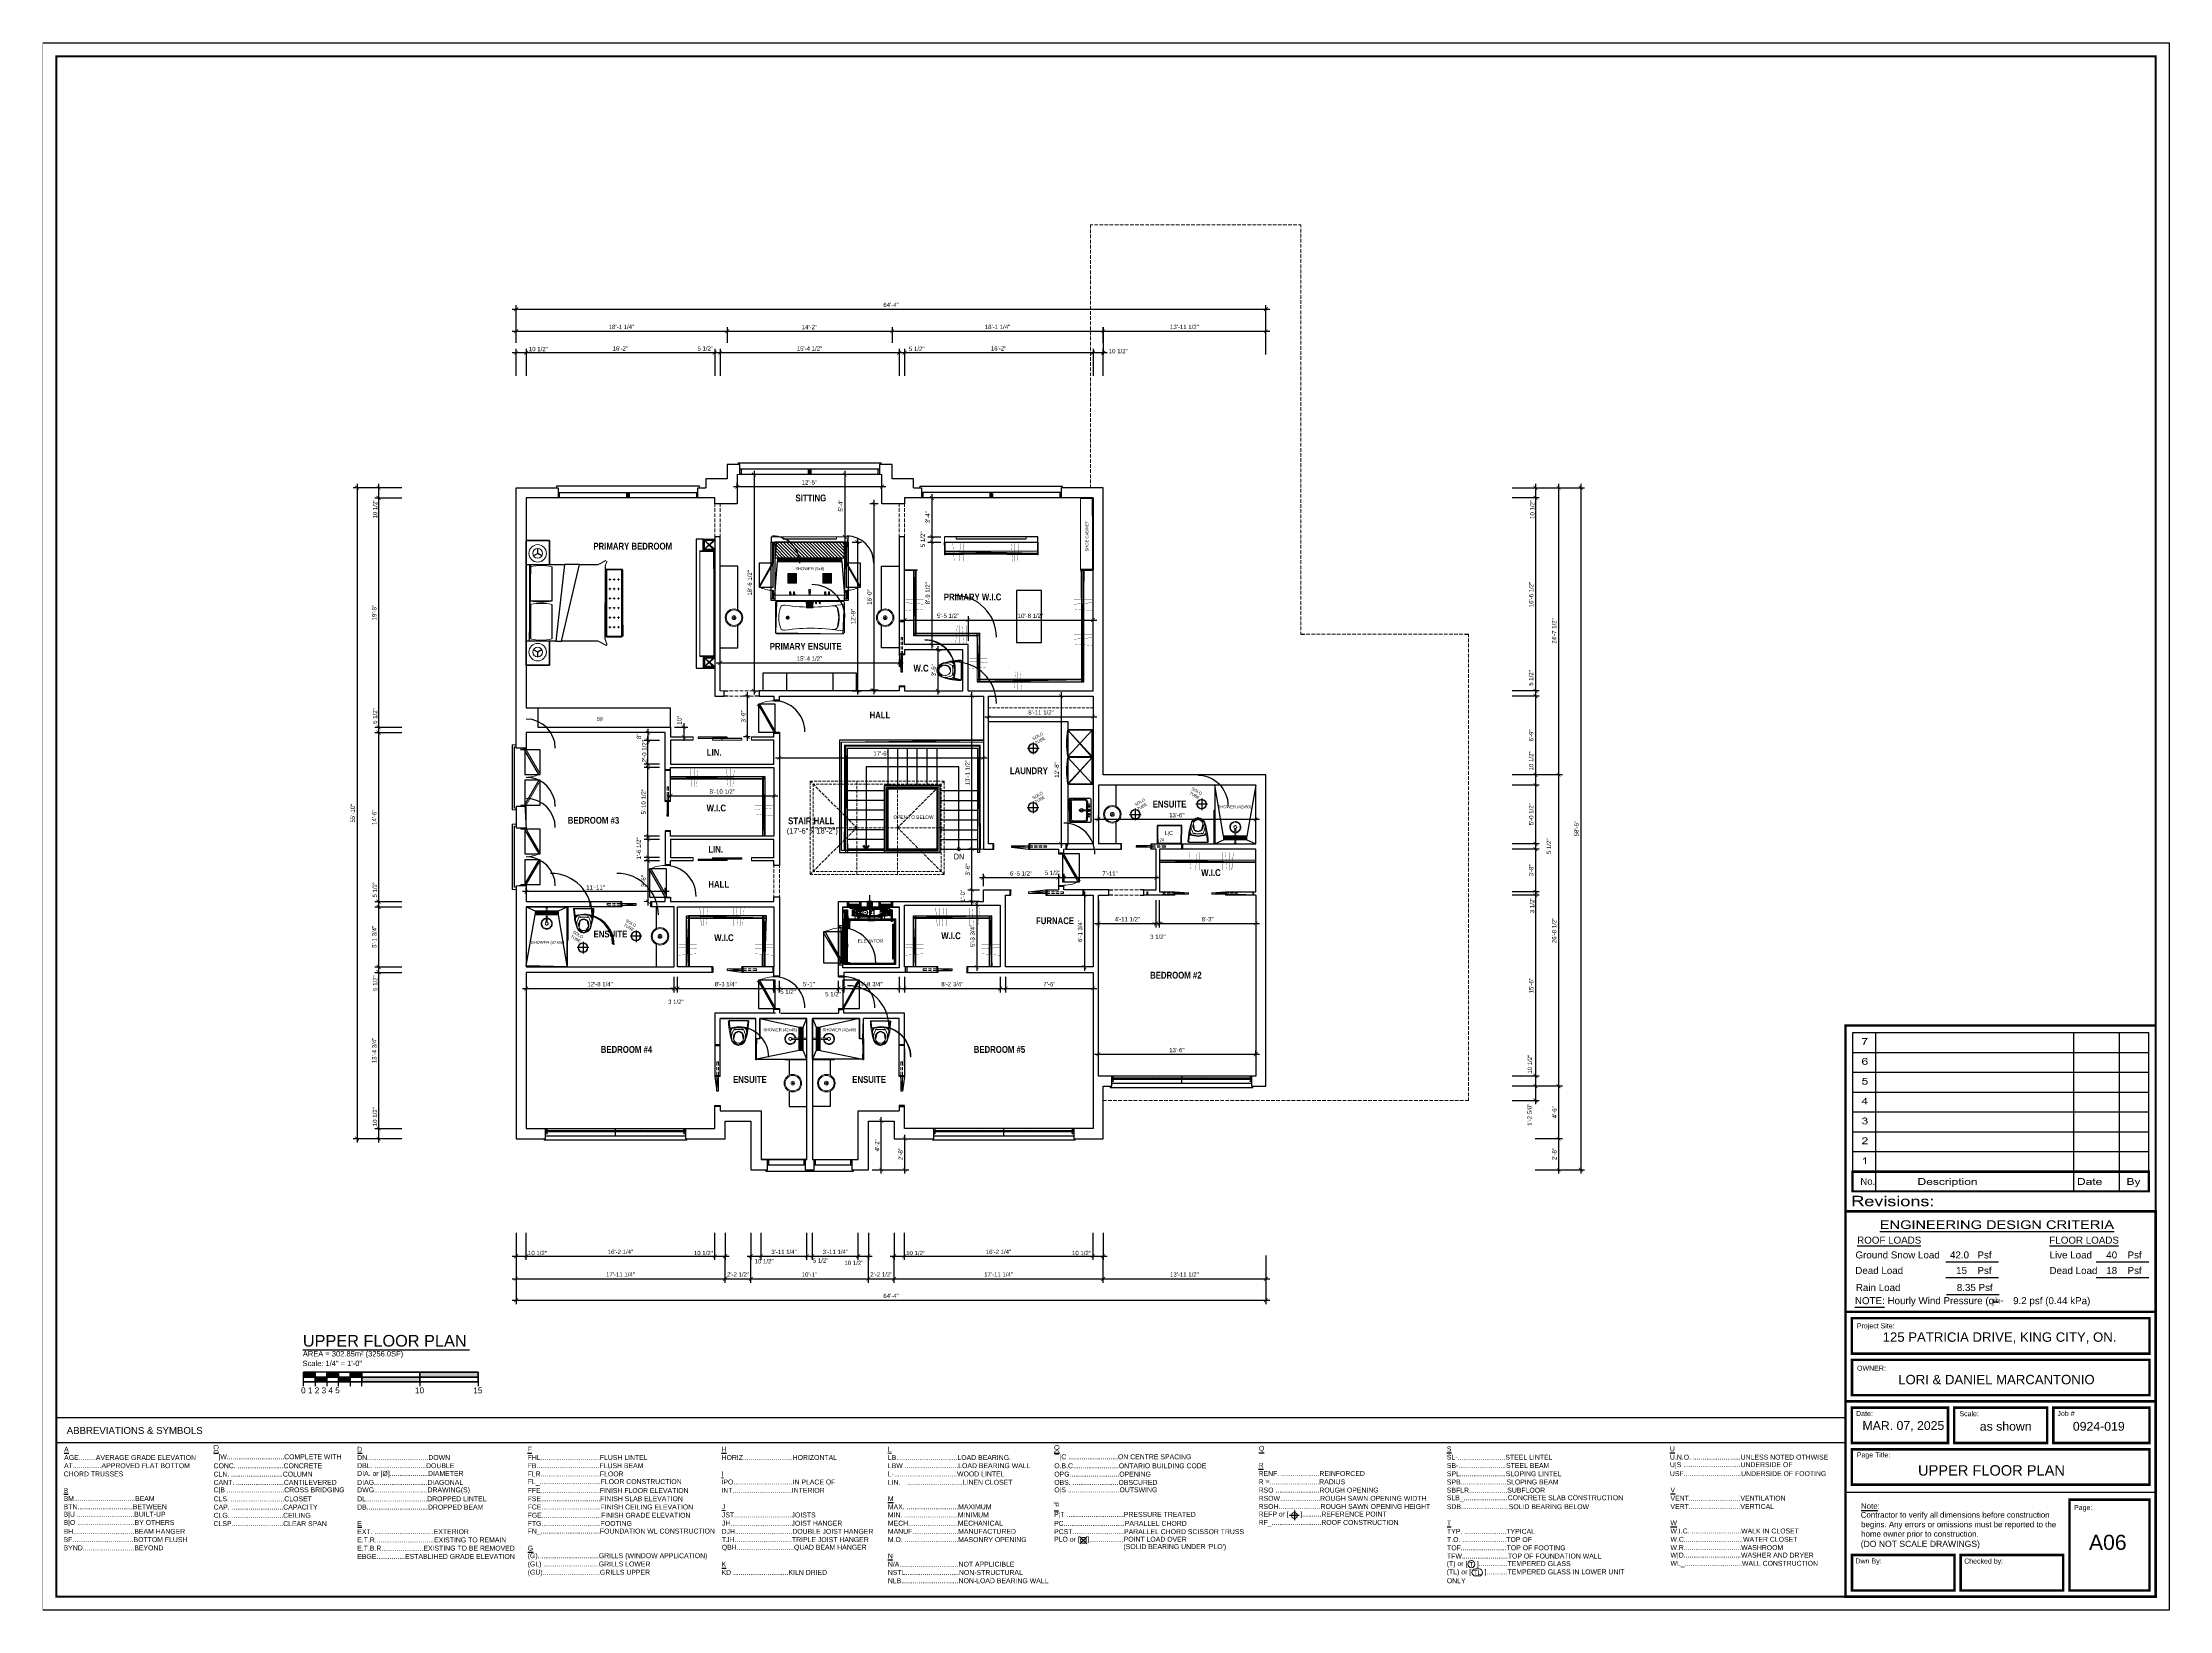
# Model space of a CAD drawing. Header units: millimetres. Extents: x 58 to 2247, y 57 to 1671.
import ezdxf

# ---------------------------------------------------------------- set-up
doc = ezdxf.new("R2010")
doc.units = ezdxf.units.MM
doc.header["$LTSCALE"] = 0.5
for name, color, linetype in [('interior door main', 3, 'CONTINUOUS'), ('main floor exterior line', 2, 'CONTINUOUS'), ('main floor interior line', 6, 'CONTINUOUS'), ('PDF_Geometry', 7, 'Continuous'), ('PDF_Solid Fills', 7, 'Continuous'), ('PDF_Text', 7, 'Continuous'), ('side window main', 5, 'CONTINUOUS')]:
    doc.layers.add(name, color=color, linetype=linetype)
doc.styles.add('PDF Arial Narrow', font='ARIALN.TTF')
doc.styles.add('PDF Arial Narrow Bold', font='ARIALNB.TTF')
doc.styles.add('PDF Arial-BoldMT', font='arial.ttf')
doc.styles.add('PDF Arial-ItalicMT', font='arial.ttf')
doc.styles.add('PDF ArialMT', font='arial.ttf')
doc.styles.add('PDF Swiss721BT-Light', font='arial.ttf')

msp = doc.modelspace()

# ---------------------------------------------------------------- hatches: boundary and pattern name
at = {"layer": 'PDF_Solid Fills', "true_color": 0xffffff, "transparency": 33554559}
h = msp.add_hatch(color=7, dxfattribs=at)
h.paths.add_polyline_path([(854.2, 1096.4), (853.6, 1096.4), (854.2, 1096.4)], flags=0)
h.paths.add_polyline_path([(854.2, 1096.4), (853.6, 1096.4), (854.2, 1096.4)], flags=0)
h.paths.add_polyline_path([(854.2, 1096.4), (853.6, 1096.4), (854.2, 1096.4)], flags=0)
h.paths.add_polyline_path([(854.2, 1096.4), (853.6, 1096.4), (854.2, 1096.4)], flags=0)
h = msp.add_hatch(color=7, dxfattribs=at)
h.paths.add_polyline_path([(858.1, 1096.4), (857.5, 1096.4), (858.1, 1096.4)], flags=0)
h.paths.add_polyline_path([(858.1, 1096.4), (857.5, 1096.4), (858.1, 1096.4)], flags=0)
h.paths.add_polyline_path([(858.1, 1096.4), (857.5, 1096.4), (858.1, 1096.4)], flags=0)
h.paths.add_polyline_path([(858.1, 1096.4), (857.5, 1096.4), (858.1, 1096.4)], flags=0)
h.paths.add_polyline_path([(858.1, 1096.4), (857.5, 1096.4), (858.1, 1096.4)], flags=0)
h.paths.add_polyline_path([(858.1, 1096.4), (857.5, 1096.4), (858.1, 1096.4)], flags=0)
h.paths.add_polyline_path([(858.1, 1096.4), (857.5, 1096.4), (858.1, 1096.4)], flags=0)
at = {"layer": 'PDF_Solid Fills', "transparency": 33554559}
for points in [[(892.9, 778.6), (892.9, 778.6), (892.9, 778.5), (892.9, 778.4), (893, 778.5), (893, 778.6)], [(893, 777.1), (892.9, 777.1), (892.9, 777), (893, 776.9), (893.1, 777), (893.1, 777.1)], [(893, 773.6), (892.9, 773.6), (892.9, 773.5), (893, 773.4), (893.1, 773.5), (893.1, 773.6)], [(892.9, 771.9), (892.9, 771.9), (892.9, 771.8), (892.9, 771.7), (893, 771.8), (893, 771.9)], [(894.1, 777.4), (894.1, 777.4), (894.1, 777.3), (894.1, 777.2), (894.2, 777.3), (894.2, 777.4)], [(894.1, 777.4), (894.1, 777.4), (894.1, 777.3), (894.1, 777.2), (894.2, 777.3), (894.2, 777.4)], [(894.1, 776.4), (894.1, 776.4), (894.1, 776.4), (894.1, 776.3), (894.2, 776.4), (894.2, 776.4)], [(894.1, 774.2), (894.1, 774.2), (894.1, 774.1), (894.1, 774), (894.2, 774.1), (894.2, 774.2)], [(894.1, 774.1), (894.1, 774.1), (894.1, 774), (894.1, 774), (894.2, 774), (894.2, 774.1)], [(894.1, 773.2), (894.1, 773.2), (894.1, 773.1), (894.1, 773), (894.2, 773.1), (894.2, 773.2)], [(895.4, 777.4), (895.3, 777.4), (895.3, 777.3), (895.4, 777.2), (895.5, 777.3), (895.5, 777.4)], [(895.4, 776.4), (895.3, 776.4), (895.3, 776.3), (895.4, 776.2), (895.5, 776.3), (895.5, 776.4)], [(895.4, 774.2), (895.3, 774.2), (895.3, 774.1), (895.4, 774), (895.5, 774.1), (895.5, 774.2)], [(895.4, 773.2), (895.3, 773.2), (895.3, 773.1), (895.4, 773), (895.5, 773.1), (895.5, 773.2)], [(919, 770.7), (918.9, 770.7), (918.9, 770.6), (919, 770.5), (919.1, 770.6), (919.1, 770.7)], [(927.9, 776.5), (927.8, 776.5), (927.8, 776.4), (927.9, 776.4), (928, 776.4), (928, 776.5)], [(927.9, 774.1), (927.8, 774.1), (927.8, 774), (927.9, 774), (928, 774), (928, 774.1)], [(929.8, 774), (929.7, 774), (929.7, 774), (929.8, 773.9), (929.9, 774), (929.9, 774)], [(1930.8, 645.2), (1930.8, 646), (1936.6, 646), (1936.6, 645.4), (1936.5, 645.3), (1936.4, 645.2), (1936.4, 645.1), (1936.3, 645), (1936.2, 645), (1936.1, 645), (1936, 644.9), (1936, 644.8), (1936, 644.7), (1935.9, 644.6), (1935.8, 644.6), (1935.7, 644.5), (1935.6, 644.4), (1935.6, 644.3), (1935.5, 644.2), (1935.5, 644.2), (1935.4, 644.1), (1935.3, 644), (1935.2, 643.8), (1935.2, 643.8), (1935.1, 643.7), (1935, 643.6), (1934.9, 643.5), (1934.9, 643.4), (1934.8, 643.3), (1934.8, 643.2), (1934.7, 643.1), (1934.7, 643), (1934.6, 643), (1934.5, 642.9), (1934.5, 642.8), (1934.4, 642.7), (1934.4, 642.6), (1934.4, 642.5), (1934.3, 642.4), (1934.2, 642.3), (1934.2, 642.2), (1934.1, 642.2), (1934.1, 642.1), (1934, 642), (1934, 641.9), (1934, 641.8), (1933.9, 641.7), (1933.9, 641.6), (1933.8, 641.5), (1933.8, 641.4), (1933.7, 641.4), (1933.7, 641.3), (1933.7, 641.1), (1933.6, 641), (1933.6, 641), (1933.6, 641), (1933.6, 640.9), (1933.6, 640.8), (1933.5, 640.7), (1933.5, 640.6), (1933.5, 640.5), (1933.4, 640.4), (1933.4, 640.3), (1933.4, 640.2), (1933.4, 640.2), (1933.3, 640), (1933.3, 639.9), (1933.3, 639.8), (1933.3, 639.8), (1933.2, 639.6), (1933.2, 639.5), (1933.2, 639.4), (1933.2, 639.4), (1933.2, 639.2), (1933.2, 639.1), (1933.2, 639), (1933.2, 639), (1932, 639), (1932, 639.1), (1932.1, 639.2), (1932.1, 639.3), (1932.1, 639.4), (1932.1, 639.4), (1932.1, 639.5), (1932.1, 639.6), (1932.1, 639.7), (1932.2, 639.8), (1932.2, 639.9), (1932.2, 640), (1932.2, 640.1), (1932.3, 640.2), (1932.3, 640.3), (1932.3, 640.4), (1932.4, 640.5), (1932.4, 640.6), (1932.4, 640.7), (1932.4, 640.8), (1932.4, 641), (1932.5, 641), (1932.5, 641.1), (1932.5, 641.2), (1932.6, 641.3), (1932.6, 641.4), (1932.7, 641.5), (1932.7, 641.6), (1932.8, 641.7), (1932.8, 641.8), (1932.8, 641.8), (1932.8, 641.9), (1932.9, 642.1), (1932.9, 642.2), (1933, 642.2), (1933, 642.3), (1933.1, 642.4), (1933.2, 642.5), (1933.2, 642.6), (1933.2, 642.7), (1933.3, 642.8), (1933.3, 642.9), (1933.4, 643), (1933.5, 643), (1933.5, 643.1), (1933.6, 643.2), (1933.6, 643.3), (1933.6, 643.3), (1933.7, 643.4), (1933.7, 643.5), (1933.8, 643.6), (1933.9, 643.7), (1934, 643.8), (1934, 643.8), (1934, 643.9), (1934.1, 644), (1934.2, 644.2), (1934.3, 644.2), (1934.4, 644.3), (1934.4, 644.4), (1934.5, 644.5), (1934.5, 644.6), (1934.6, 644.6), (1934.7, 644.7), (1934.8, 644.7), (1934.8, 644.8), (1934.9, 644.9), (1935, 645), (1935.1, 645), (1935.2, 645.1), (1935.2, 645.2)], [(1930.8, 600), (1931.9, 600.1), (1932, 599.9), (1932, 599.8), (1932, 599.8), (1932, 599.6), (1932, 599.5), (1932.1, 599.4), (1932.2, 599.4), (1932.2, 599.3), (1932.3, 599.2), (1932.4, 599.1), (1932.4, 599.1), (1932.5, 599), (1932.6, 599), (1932.7, 599), (1932.8, 598.9), (1932.9, 598.8), (1933, 598.8), (1933.1, 598.8), (1933.2, 598.7), (1933.3, 598.7), (1933.5, 598.7), (1933.6, 598.7), (1933.6, 598.7), (1933.7, 598.7), (1933.9, 598.7), (1934, 598.7), (1934.1, 598.7), (1934.2, 598.8), (1934.3, 598.8), (1934.4, 598.9), (1934.5, 598.9), (1934.6, 599), (1934.7, 599), (1934.8, 599), (1934.9, 599.1), (1934.9, 599.2), (1935, 599.3), (1935.1, 599.4), (1935.2, 599.4), (1935.2, 599.4), (1935.2, 599.5), (1935.3, 599.7), (1935.3, 599.8), (1935.4, 599.8), (1935.4, 599.9), (1935.4, 600), (1935.5, 600.1), (1935.5, 600.2), (1935.5, 600.3), (1935.5, 600.4), (1935.5, 600.5), (1935.5, 600.6), (1935.5, 600.6), (1935.5, 600.8), (1935.4, 600.9), (1935.4, 601), (1935.4, 601), (1935.3, 601.1), (1935.3, 601.2), (1935.2, 601.3), (1935.2, 601.4), (1935.2, 601.4), (1935.1, 601.5), (1935, 601.6), (1935, 601.6), (1934.8, 601.7), (1934.8, 601.8), (1934.7, 601.8), (1934.6, 601.8), (1934.5, 601.9), (1934.4, 601.9), (1934.3, 601.9), (1934.2, 602), (1934, 602), (1934, 602), (1933.8, 602), (1933.6, 602.1), (1933.6, 602.1), (1933.5, 602.1), (1933.3, 602), (1933.2, 602), (1933.1, 602), (1933, 602), (1932.8, 601.9), (1932.8, 601.9), (1932.7, 601.8), (1932.7, 601.8), (1932.5, 601.8), (1932.4, 601.8), (1932.4, 601.7), (1932.3, 601.6), (1932.2, 601.5), (1932.1, 601.4), (1932, 601.4), (1932, 601.4), (1930.9, 601.4), (1931.8, 605.1), (1936.2, 605.1), (1936.2, 604.2), (1932.7, 604.2), (1932.2, 602.4), (1932.3, 602.4), (1932.4, 602.5), (1932.5, 602.6), (1932.7, 602.6), (1932.8, 602.6), (1932.8, 602.6), (1933, 602.7), (1933.1, 602.7), (1933.2, 602.7), (1933.3, 602.8), (1933.5, 602.8), (1933.6, 602.8), (1933.6, 602.8), (1933.8, 602.8), (1933.9, 602.8), (1934, 602.8), (1934.1, 602.8), (1934.3, 602.8), (1934.4, 602.8), (1934.5, 602.8), (1934.6, 602.7), (1934.8, 602.7), (1934.8, 602.7), (1934.9, 602.6), (1935.1, 602.6), (1935.2, 602.6), (1935.2, 602.6), (1935.3, 602.5), (1935.5, 602.4), (1935.6, 602.4), (1935.6, 602.3), (1935.7, 602.2), (1935.8, 602.2), (1935.8, 602.2), (1936, 602.1), (1936, 602), (1936, 601.9), (1936.1, 601.9), (1936.2, 601.8), (1936.3, 601.8), (1936.3, 601.7), (1936.4, 601.6), (1936.4, 601.4), (1936.4, 601.4), (1936.5, 601.3), (1936.5, 601.2), (1936.5, 601.1), (1936.6, 601), (1936.6, 601), (1936.6, 600.8), (1936.6, 600.7), (1936.6, 600.6), (1936.6, 600.5), (1936.6, 600.4), (1936.6, 600.3), (1936.6, 600.2), (1936.6, 600.1), (1936.6, 600), (1936.6, 599.9), (1936.5, 599.8), (1936.5, 599.8), (1936.4, 599.7), (1936.4, 599.5), (1936.4, 599.4), (1936.4, 599.4), (1936.3, 599.3), (1936.2, 599.2), (1936.2, 599.1), (1936.1, 599), (1936, 599), (1936, 598.9), (1936, 598.9), (1935.9, 598.8), (1935.8, 598.7), (1935.7, 598.6), (1935.6, 598.6), (1935.6, 598.5), (1935.4, 598.5), (1935.3, 598.4), (1935.2, 598.3), (1935.2, 598.3), (1935.1, 598.2), (1934.9, 598.2), (1934.8, 598.2), (1934.8, 598.2), (1934.6, 598.1), (1934.5, 598.1), (1934.4, 598.1), (1934.3, 598.1), (1934.1, 598), (1934, 598), (1933.9, 598), (1933.8, 598), (1933.6, 598), (1933.6, 598), (1933.5, 598), (1933.3, 598), (1933.2, 598), (1933.1, 598), (1933, 598), (1932.8, 598.1), (1932.8, 598.1), (1932.6, 598.1), (1932.5, 598.2), (1932.4, 598.2), (1932.3, 598.2), (1932.2, 598.2), (1932, 598.3), (1932, 598.3), (1931.9, 598.4), (1931.8, 598.4), (1931.7, 598.5), (1931.6, 598.6), (1931.6, 598.6), (1931.5, 598.6), (1931.4, 598.7), (1931.3, 598.8), (1931.2, 598.9), (1931.2, 599), (1931.2, 599), (1931.1, 599.1), (1931, 599.2), (1931, 599.3), (1930.9, 599.4), (1930.9, 599.4), (1930.8, 599.6), (1930.8, 599.7), (1930.8, 599.8), (1930.8, 599.8), (1930.8, 600), (1930.8, 600)], [(1930.8, 559.1), (1931.9, 559.2), (1931.9, 559.1), (1932, 559), (1932, 558.9), (1932, 558.8), (1932, 558.7), (1932.1, 558.6), (1932.1, 558.5), (1932.2, 558.4), (1932.3, 558.3), (1932.4, 558.3), (1932.4, 558.2), (1932.4, 558.2), (1932.5, 558.2), (1932.6, 558.1), (1932.7, 558), (1932.8, 558), (1932.9, 557.9), (1933, 557.9), (1933.1, 557.8), (1933.2, 557.8), (1933.3, 557.8), (1933.5, 557.8), (1933.6, 557.8), (1933.7, 557.8), (1933.9, 557.8), (1934, 557.8), (1934, 557.8), (1934.2, 557.9), (1934.3, 557.9), (1934.4, 558), (1934.5, 558), (1934.6, 558.1), (1934.7, 558.1), (1934.8, 558.2), (1934.9, 558.2), (1934.9, 558.2), (1935, 558.3), (1935.1, 558.4), (1935.1, 558.5), (1935.2, 558.6), (1935.2, 558.6), (1935.3, 558.7), (1935.3, 558.8), (1935.3, 558.9), (1935.4, 559), (1935.4, 559.1), (1935.4, 559.2), (1935.4, 559.3), (1935.4, 559.3), (1935.4, 559.4), (1935.4, 559.5), (1935.4, 559.6), (1935.3, 559.7), (1935.3, 559.8), (1935.3, 559.8), (1935.2, 559.9), (1935.2, 560.1), (1935.1, 560.1), (1935, 560.2), (1935, 560.2), (1934.9, 560.3), (1934.8, 560.3), (1934.8, 560.4), (1934.7, 560.5), (1934.5, 560.5), (1934.4, 560.6), (1934.4, 560.6), (1934.2, 560.6), (1934.1, 560.6), (1934, 560.6), (1933.9, 560.6), (1933.7, 560.6), (1933.7, 560.6), (1933.6, 560.6), (1933.5, 560.6), (1933.3, 560.6), (1933.2, 560.6), (1933.1, 560.6), (1933, 560.6), (1932.9, 560.6), (1933, 561.4), (1933.2, 561.4), (1933.2, 561.4), (1933.3, 561.4), (1933.5, 561.4), (1933.6, 561.4), (1933.7, 561.4), (1933.8, 561.4), (1934, 561.4), (1934, 561.4), (1934.1, 561.5), (1934.3, 561.5), (1934.4, 561.6), (1934.4, 561.6), (1934.5, 561.7), (1934.7, 561.8), (1934.8, 561.8), (1934.8, 561.8), (1934.8, 561.9), (1934.9, 562), (1934.9, 562.1), (1935, 562.2), (1935, 562.3), (1935, 562.4), (1935, 562.5), (1935, 562.5), (1935, 562.6), (1935, 562.7), (1935, 562.8), (1934.9, 562.9), (1934.9, 563), (1934.8, 563), (1934.8, 563.1), (1934.7, 563.2), (1934.6, 563.3), (1934.6, 563.3), (1934.5, 563.4), (1934.4, 563.4), (1934.4, 563.4), (1934.2, 563.5), (1934.1, 563.5), (1934, 563.6), (1933.9, 563.6), (1933.8, 563.6), (1933.6, 563.6), (1933.6, 563.6), (1933.4, 563.6), (1933.3, 563.6), (1933.2, 563.6), (1933.1, 563.6), (1933, 563.5), (1932.8, 563.5), (1932.8, 563.4), (1932.7, 563.4), (1932.6, 563.4), (1932.5, 563.3), (1932.4, 563.3), (1932.4, 563.2), (1932.3, 563.1), (1932.3, 563), (1932.2, 563), (1932.1, 562.9), (1932.1, 562.8), (1932, 562.6), (1932, 562.6), (1932, 562.5), (1932, 562.3), (1932, 562.3), (1930.8, 562.5), (1930.9, 562.6), (1930.9, 562.7), (1931, 562.8), (1931, 562.9), (1931.1, 563), (1931.1, 563.1), (1931.2, 563.2), (1931.2, 563.3), (1931.2, 563.4), (1931.3, 563.4), (1931.4, 563.5), (1931.5, 563.6), (1931.6, 563.7), (1931.6, 563.8), (1931.6, 563.8), (1931.8, 563.8), (1931.8, 563.8), (1931.9, 563.9), (1932, 564), (1932, 564), (1932.2, 564.1), (1932.3, 564.1), (1932.4, 564.2), (1932.5, 564.2), (1932.6, 564.2), (1932.7, 564.2), (1932.8, 564.2), (1932.9, 564.3), (1933.1, 564.3), (1933.2, 564.3), (1933.3, 564.3), (1933.5, 564.3), (1933.6, 564.3), (1933.6, 564.3), (1933.8, 564.3), (1933.9, 564.3), (1934, 564.3), (1934.2, 564.3), (1934.3, 564.2), (1934.4, 564.2), (1934.5, 564.2), (1934.6, 564.2), (1934.8, 564.2), (1934.8, 564.1), (1934.8, 564.1), (1935, 564.1), (1935.1, 564), (1935.2, 563.9), (1935.3, 563.8), (1935.4, 563.8), (1935.5, 563.8), (1935.6, 563.7), (1935.6, 563.6), (1935.7, 563.5), (1935.8, 563.4), (1935.8, 563.4), (1935.9, 563.4), (1936, 563.2), (1936, 563.1), (1936, 563), (1936, 563), (1936.1, 562.9), (1936.1, 562.8), (1936.1, 562.7), (1936.1, 562.6), (1936.1, 562.5), (1936.1, 562.4), (1936.1, 562.3), (1936.1, 562.2), (1936, 562.1), (1936, 562), (1936, 561.9), (1936, 561.8), (1935.9, 561.8), (1935.8, 561.7), (1935.8, 561.7), (1935.8, 561.6), (1935.7, 561.5), (1935.6, 561.4), (1935.6, 561.4), (1935.4, 561.4), (1935.3, 561.3), (1935.2, 561.2), (1935.2, 561.1), (1935, 561.1), (1934.9, 561), (1935.1, 561), (1935.2, 561), (1935.3, 561), (1935.4, 561), (1935.5, 560.9), (1935.6, 560.9), (1935.7, 560.8), (1935.8, 560.7), (1935.9, 560.6), (1936, 560.6), (1936, 560.6), (1936.1, 560.5), (1936.1, 560.5), (1936.2, 560.4), (1936.3, 560.3), (1936.3, 560.2), (1936.4, 560.2), (1936.4, 560.1), (1936.4, 560), (1936.5, 559.9), (1936.5, 559.8), (1936.5, 559.7), (1936.5, 559.6), (1936.6, 559.5), (1936.6, 559.4), (1936.6, 559.4), (1936.6, 559.2), (1936.6, 559.1), (1936.5, 559), (1936.5, 559), (1936.5, 558.8), (1936.4, 558.7), (1936.4, 558.6), (1936.4, 558.6), (1936.4, 558.5), (1936.3, 558.4), (1936.3, 558.3), (1936.2, 558.2), (1936.1, 558.2), (1936, 558.1), (1936, 558), (1936, 557.9), (1935.9, 557.8), (1935.7, 557.8), (1935.7, 557.8), (1935.6, 557.7), (1935.6, 557.6), (1935.5, 557.6), (1935.3, 557.5), (1935.2, 557.4), (1935.2, 557.4), (1935.1, 557.4), (1934.9, 557.4), (1934.8, 557.3), (1934.8, 557.3), (1934.6, 557.2), (1934.5, 557.2), (1934.4, 557.2), (1934.3, 557.1), (1934.1, 557.1), (1934, 557.1), (1933.9, 557.1), (1933.8, 557.1), (1933.6, 557.1), (1933.6, 557.1), (1933.5, 557.1), (1933.3, 557.1), (1933.2, 557.1), (1933.1, 557.1), (1932.9, 557.1), (1932.8, 557.2), (1932.7, 557.2), (1932.6, 557.2), (1932.5, 557.3), (1932.4, 557.3), (1932.3, 557.4), (1932.2, 557.4), (1932, 557.4), (1932, 557.4), (1931.9, 557.5), (1931.8, 557.6), (1931.7, 557.6), (1931.6, 557.7), (1931.6, 557.8), (1931.5, 557.8), (1931.4, 557.8), (1931.3, 557.9), (1931.2, 558), (1931.2, 558.1), (1931.2, 558.2), (1931.1, 558.2), (1931, 558.3), (1931, 558.4), (1930.9, 558.5), (1930.9, 558.6), (1930.8, 558.7), (1930.8, 558.8), (1930.8, 558.9), (1930.8, 559), (1930.8, 559.1), (1930.8, 559.1)], [(1936.4, 537.6), (1936.4, 536.8), (1930.6, 536.8), (1930.6, 536.9), (1930.6, 537), (1930.7, 537), (1930.7, 537.2), (1930.7, 537.3), (1930.8, 537.4), (1930.8, 537.4), (1930.8, 537.4), (1930.8, 537.5), (1930.9, 537.7), (1930.9, 537.8), (1931, 537.8), (1931.1, 537.9), (1931.2, 538), (1931.2, 538.1), (1931.3, 538.2), (1931.4, 538.2), (1931.5, 538.3), (1931.5, 538.3), (1931.6, 538.4), (1931.6, 538.5), (1931.6, 538.5), (1931.7, 538.6), (1931.8, 538.6), (1931.9, 538.7), (1932, 538.8), (1932, 538.8), (1932.2, 538.9), (1932.3, 539), (1932.4, 539), (1932.4, 539.1), (1932.6, 539.2), (1932.7, 539.3), (1932.8, 539.4), (1932.9, 539.4), (1933, 539.5), (1933.2, 539.6), (1933.2, 539.7), (1933.4, 539.8), (1933.5, 539.8), (1933.6, 539.9), (1933.7, 540), (1933.8, 540), (1933.9, 540.1), (1934, 540.2), (1934.1, 540.2), (1934.2, 540.3), (1934.3, 540.4), (1934.4, 540.5), (1934.4, 540.5), (1934.5, 540.6), (1934.5, 540.6), (1934.6, 540.7), (1934.7, 540.7), (1934.8, 540.8), (1934.8, 540.9), (1934.8, 540.9), (1934.8, 540.9), (1934.9, 541), (1935, 541.1), (1935.1, 541.2), (1935.2, 541.3), (1935.2, 541.4), (1935.2, 541.4), (1935.2, 541.5), (1935.3, 541.6), (1935.3, 541.7), (1935.3, 541.8), (1935.3, 541.9), (1935.3, 541.9), (1935.3, 542.1), (1935.3, 542.2), (1935.3, 542.2), (1935.2, 542.3), (1935.2, 542.4), (1935.2, 542.5), (1935.2, 542.6), (1935.1, 542.6), (1935, 542.7), (1934.9, 542.8), (1934.9, 542.8), (1934.8, 542.9), (1934.7, 543), (1934.6, 543), (1934.5, 543), (1934.4, 543), (1934.3, 543.1), (1934.2, 543.1), (1934, 543.1), (1934, 543.2), (1933.8, 543.2), (1933.7, 543.2), (1933.6, 543.2), (1933.4, 543.2), (1933.3, 543.1), (1933.2, 543.1), (1933.1, 543.1), (1932.9, 543), (1932.8, 543), (1932.8, 543), (1932.7, 543), (1932.5, 542.9), (1932.4, 542.8), (1932.4, 542.8), (1932.4, 542.7), (1932.3, 542.6), (1932.2, 542.6), (1932.2, 542.5), (1932.1, 542.4), (1932, 542.3), (1932, 542.2), (1932, 542.2), (1932, 542.1), (1932, 542), (1932, 541.8), (1932, 541.8), (1930.8, 541.8), (1930.8, 541.9), (1930.8, 542.1), (1930.9, 542.2), (1930.9, 542.2), (1930.9, 542.4), (1931, 542.5), (1931, 542.6), (1931.1, 542.6), (1931.1, 542.7), (1931.2, 542.8), (1931.2, 542.9), (1931.2, 543), (1931.3, 543), (1931.4, 543.1), (1931.5, 543.2), (1931.6, 543.3), (1931.6, 543.4), (1931.7, 543.4), (1931.8, 543.4), (1931.9, 543.5), (1932, 543.5), (1932, 543.6), (1932.1, 543.6), (1932.3, 543.7), (1932.4, 543.7), (1932.4, 543.8), (1932.6, 543.8), (1932.7, 543.8), (1932.8, 543.8), (1932.9, 543.8), (1933.1, 543.8), (1933.2, 543.8), (1933.3, 543.9), (1933.5, 543.9), (1933.6, 543.9), (1933.7, 543.9), (1933.9, 543.9), (1934, 543.9), (1934.1, 543.9), (1934.3, 543.8), (1934.4, 543.8), (1934.5, 543.8), (1934.6, 543.8), (1934.8, 543.8), (1934.8, 543.8), (1934.9, 543.8), (1935.1, 543.7), (1935.2, 543.7), (1935.2, 543.6), (1935.3, 543.6), (1935.5, 543.5), (1935.6, 543.4), (1935.6, 543.4), (1935.7, 543.4), (1935.7, 543.4), (1935.8, 543.3), (1935.9, 543.2), (1936, 543.1), (1936, 543), (1936.1, 543), (1936.2, 542.9), (1936.2, 542.8), (1936.3, 542.7), (1936.3, 542.6), (1936.4, 542.6), (1936.4, 542.5), (1936.4, 542.3), (1936.4, 542.2), (1936.4, 542.2), (1936.4, 542.1), (1936.4, 542), (1936.4, 541.9), (1936.4, 541.8), (1936.4, 541.8), (1936.4, 541.7), (1936.4, 541.5), (1936.4, 541.4), (1936.4, 541.4), (1936.4, 541.3), (1936.3, 541.2), (1936.3, 541.1), (1936.2, 541), (1936.1, 541), (1936.1, 540.9), (1936, 540.8), (1936, 540.7), (1935.9, 540.6), (1935.9, 540.6), (1935.8, 540.5), (1935.6, 540.4), (1935.6, 540.3), (1935.6, 540.2), (1935.5, 540.2), (1935.4, 540.2), (1935.3, 540.1), (1935.3, 540), (1935.2, 540), (1935.2, 539.9), (1935.1, 539.8), (1935, 539.8), (1934.9, 539.7), (1934.8, 539.7), (1934.7, 539.6), (1934.6, 539.5), (1934.5, 539.4), (1934.4, 539.4), (1934.3, 539.3), (1934.2, 539.2), (1934, 539.1), (1934, 539), (1933.9, 539), (1933.7, 538.9), (1933.6, 538.8), (1933.5, 538.7), (1933.3, 538.6), (1933.2, 538.6), (1933.2, 538.5), (1933, 538.4), (1932.9, 538.3), (1932.8, 538.3), (1932.8, 538.2), (1932.8, 538.2), (1932.7, 538.2), (1932.6, 538.1), (1932.6, 538.1), (1932.5, 538), (1932.4, 537.9), (1932.4, 537.8), (1932.3, 537.8), (1932.2, 537.7), (1932.1, 537.6), (1932.1, 537.6)], [(1934.8, 516.3), (1933.8, 516.3), (1933.8, 521.9), (1933.7, 521.8), (1933.6, 521.8), (1933.6, 521.7), (1933.4, 521.7), (1933.3, 521.6), (1933.2, 521.5), (1933.2, 521.4), (1933, 521.4), (1932.9, 521.4), (1932.8, 521.3), (1932.8, 521.3), (1932.6, 521.2), (1932.5, 521.2), (1932.4, 521.1), (1932.3, 521), (1932.2, 521), (1932, 521), (1932, 521), (1931.8, 520.9), (1931.7, 520.9), (1931.6, 520.9), (1931.6, 520.8), (1931.6, 521.7), (1931.7, 521.8), (1931.8, 521.8), (1932, 521.8), (1932, 521.8), (1932.2, 521.9), (1932.3, 522), (1932.4, 522), (1932.4, 522.1), (1932.6, 522.2), (1932.7, 522.2), (1932.8, 522.2), (1932.8, 522.3), (1933, 522.3), (1933.1, 522.4), (1933.2, 522.5), (1933.2, 522.5), (1933.3, 522.6), (1933.4, 522.6), (1933.5, 522.7), (1933.6, 522.8), (1933.6, 522.9), (1933.7, 523), (1933.8, 523), (1933.9, 523.1), (1934, 523.2), (1934, 523.3), (1934.1, 523.4), (1934.1, 523.4), (1934.1, 523.4), (1934.8, 523.4)], [(2004.1, 496.4), (2005.2, 496.6), (2005.2, 496.4), (2005.2, 496.3), (2005.2, 496.2), (2005.3, 496.2), (2005.3, 496.1), (2005.4, 496), (2005.5, 495.9), (2005.6, 495.8), (2005.6, 495.8), (2005.6, 495.8), (2005.7, 495.7), (2005.9, 495.6), (2006, 495.6), (2006, 495.6), (2006.1, 495.5), (2006.3, 495.5), (2006.4, 495.5), (2006.5, 495.4), (2006.7, 495.4), (2006.8, 495.4), (2006.8, 495.4), (2007, 495.4), (2007.1, 495.4), (2007.2, 495.5), (2007.4, 495.5), (2007.5, 495.5), (2007.6, 495.5), (2007.7, 495.6), (2007.8, 495.6), (2007.9, 495.7), (2008, 495.7), (2008, 495.8), (2008.1, 495.8), (2008.2, 495.9), (2008.2, 496), (2008.3, 496.1), (2008.3, 496.2), (2008.3, 496.2), (2008.3, 496.4), (2008.3, 496.5), (2008.2, 496.6), (2008.1, 496.6), (2008, 496.7), (2008, 496.7), (2008, 496.8), (2007.9, 496.8), (2007.8, 496.8), (2007.6, 496.9), (2007.6, 496.9), (2007.4, 496.9), (2007.3, 497), (2007.2, 497), (2007, 497), (2006.8, 497), (2006.7, 497), (2006.5, 497.1), (2006.4, 497.1), (2006.3, 497.2), (2006.1, 497.2), (2006, 497.2), (2005.9, 497.3), (2005.7, 497.3), (2005.6, 497.3), (2005.6, 497.4), (2005.5, 497.4), (2005.4, 497.4), (2005.3, 497.4), (2005.2, 497.4), (2005.2, 497.4), (2005.1, 497.5), (2005, 497.5), (2004.9, 497.6), (2004.8, 497.7), (2004.7, 497.8), (2004.6, 497.8), (2004.5, 497.9), (2004.5, 497.9), (2004.4, 498), (2004.4, 498.1), (2004.4, 498.2), (2004.3, 498.3), (2004.3, 498.4), (2004.3, 498.5), (2004.3, 498.6), (2004.3, 498.6), (2004.3, 498.7), (2004.3, 498.8), (2004.3, 499), (2004.4, 499), (2004.4, 499.1), (2004.4, 499.2), (2004.4, 499.3), (2004.5, 499.4), (2004.6, 499.4), (2004.7, 499.5), (2004.8, 499.6), (2004.8, 499.7), (2004.9, 499.7), (2005, 499.8), (2005.1, 499.8), (2005.2, 499.8), (2005.3, 499.9), (2005.4, 499.9), (2005.6, 500), (2005.6, 500), (2005.7, 500), (2005.8, 500), (2006, 500.1), (2006, 500.1), (2006.2, 500.1), (2006.3, 500.1), (2006.4, 500.1), (2006.5, 500.1), (2006.6, 500.1), (2006.8, 500.1), (2006.9, 500.1), (2007, 500.1), (2007.2, 500.1), (2007.2, 500.1), (2007.4, 500.1), (2007.5, 500.1), (2007.6, 500), (2007.7, 500), (2007.9, 500), (2008, 499.9), (2008, 499.9), (2008.1, 499.9), (2008.2, 499.8), (2008.4, 499.8), (2008.4, 499.8), (2008.5, 499.7), (2008.6, 499.6), (2008.7, 499.6), (2008.8, 499.5), (2008.8, 499.4), (2008.8, 499.4), (2008.9, 499.4), (2009, 499.3), (2009, 499.1), (2009.1, 499), (2009.1, 499), (2009.2, 498.9), (2009.2, 498.7), (2009.2, 498.6), (2008.1, 498.6), (2008.1, 498.6), (2008, 498.7), (2008, 498.9), (2008, 499), (2007.9, 499), (2007.8, 499), (2007.7, 499.1), (2007.7, 499.2), (2007.6, 499.2), (2007.5, 499.3), (2007.4, 499.3), (2007.3, 499.4), (2007.2, 499.4), (2007.1, 499.4), (2006.9, 499.4), (2006.8, 499.4), (2006.7, 499.4), (2006.5, 499.4), (2006.4, 499.4), (2006.3, 499.4), (2006.1, 499.4), (2006, 499.4), (2005.9, 499.3), (2005.8, 499.3), (2005.7, 499.3), (2005.6, 499.2), (2005.6, 499.2), (2005.6, 499.1), (2005.5, 499), (2005.4, 499), (2005.3, 498.9), (2005.3, 498.8), (2005.3, 498.7), (2005.3, 498.6), (2005.4, 498.6), (2005.4, 498.5), (2005.5, 498.4), (2005.6, 498.4), (2005.6, 498.3), (2005.7, 498.2), (2005.8, 498.2), (2005.9, 498.2), (2005.9, 498.2), (2006, 498.2), (2006, 498.2), (2006.2, 498.1), (2006.3, 498.1), (2006.4, 498.1), (2006.6, 498), (2006.8, 498), (2006.8, 498), (2007, 497.9), (2007.2, 497.9), (2007.3, 497.8), (2007.5, 497.8), (2007.6, 497.8), (2007.7, 497.8), (2007.8, 497.8), (2008, 497.7), (2008, 497.7), (2008.1, 497.7), (2008.2, 497.6), (2008.3, 497.6), (2008.4, 497.6), (2008.4, 497.6), (2008.5, 497.5), (2008.7, 497.5), (2008.8, 497.4), (2008.8, 497.4), (2008.9, 497.3), (2009, 497.2), (2009.1, 497.2), (2009.2, 497.1), (2009.2, 497), (2009.2, 497), (2009.3, 496.9), (2009.3, 496.8), (2009.4, 496.7), (2009.4, 496.6), (2009.4, 496.5), (2009.4, 496.4), (2009.4, 496.4), (2009.4, 496.2), (2009.4, 496.2), (2009.4, 496.1), (2009.3, 496), (2009.3, 495.9), (2009.2, 495.8), (2009.2, 495.8), (2009.2, 495.6), (2009.1, 495.5), (2009, 495.4), (2008.9, 495.4), (2008.9, 495.4), (2008.8, 495.3), (2008.7, 495.2), (2008.6, 495.1), (2008.5, 495.1), (2008.4, 495), (2008.3, 495), (2008.2, 495), (2008, 495), (2008, 494.9), (2007.9, 494.9), (2007.7, 494.8), (2007.6, 494.8), (2007.5, 494.8), (2007.4, 494.8), (2007.2, 494.8), (2007.2, 494.7), (2007, 494.7), (2006.8, 494.7), (2006.8, 494.7), (2006.7, 494.7), (2006.5, 494.7), (2006.4, 494.7), (2006.3, 494.8), (2006.1, 494.8), (2006, 494.8), (2005.9, 494.8), (2005.8, 494.9), (2005.6, 494.9), (2005.6, 494.9), (2005.4, 495), (2005.3, 495), (2005.2, 495), (2005.2, 495), (2005.1, 495.1), (2005, 495.1), (2004.9, 495.2), (2004.8, 495.2), (2004.8, 495.3), (2004.7, 495.4), (2004.6, 495.4), (2004.5, 495.5), (2004.4, 495.6), (2004.4, 495.7), (2004.4, 495.8), (2004.3, 495.8), (2004.3, 495.9), (2004.2, 496), (2004.2, 496.1), (2004.1, 496.2), (2004.1, 496.3), (2004.1, 496.4)], [(2014.9, 496.7), (2016, 496.6), (2016, 496.6), (2015.9, 496.4), (2015.9, 496.3), (2015.9, 496.2), (2015.8, 496.2), (2015.8, 496), (2015.7, 495.9), (2015.6, 495.8), (2015.6, 495.8), (2015.6, 495.7), (2015.5, 495.6), (2015.4, 495.5), (2015.3, 495.4), (2015.2, 495.4), (2015.2, 495.4), (2015.1, 495.3), (2015.1, 495.3), (2015, 495.2), (2014.9, 495.1), (2014.8, 495), (2014.7, 495), (2014.6, 495), (2014.4, 495), (2014.4, 494.9), (2014.3, 494.9), (2014.1, 494.9), (2014, 494.8), (2013.9, 494.8), (2013.8, 494.8), (2013.6, 494.8), (2013.6, 494.7), (2013.4, 494.7), (2013.3, 494.7), (2013.2, 494.7), (2013, 494.7), (2012.9, 494.8), (2012.8, 494.8), (2012.7, 494.8), (2012.5, 494.8), (2012.4, 494.8), (2012.3, 494.9), (2012.2, 494.9), (2012.1, 495), (2012, 495), (2011.9, 495), (2011.8, 495), (2011.7, 495.1), (2011.6, 495.1), (2011.5, 495.2), (2011.4, 495.3), (2011.3, 495.4), (2011.2, 495.4), (2011.2, 495.4), (2011.1, 495.5), (2011.1, 495.6), (2011, 495.6), (2010.9, 495.7), (2010.8, 495.8), (2010.8, 495.8), (2010.8, 495.9), (2010.7, 496), (2010.7, 496.1), (2010.6, 496.2), (2010.6, 496.2), (2010.5, 496.4), (2010.5, 496.5), (2010.5, 496.6), (2010.4, 496.6), (2010.4, 496.7), (2010.4, 496.9), (2010.4, 497), (2010.4, 497), (2010.4, 497.2), (2010.4, 497.3), (2010.4, 497.4), (2010.4, 497.4), (2010.4, 497.5), (2010.4, 497.6), (2010.4, 497.8), (2010.4, 497.8), (2010.4, 497.9), (2010.4, 498), (2010.4, 498.2), (2010.4, 498.2), (2010.5, 498.3), (2010.5, 498.4), (2010.5, 498.5), (2010.6, 498.6), (2010.6, 498.6), (2010.7, 498.8), (2010.7, 498.9), (2010.8, 498.9), (2010.8, 499), (2010.8, 499), (2010.9, 499.1), (2011, 499.2), (2011, 499.3), (2011.1, 499.4), (2011.2, 499.4), (2011.2, 499.5), (2011.3, 499.6), (2011.5, 499.6), (2011.6, 499.7), (2011.6, 499.8), (2011.7, 499.8), (2011.8, 499.8), (2011.9, 499.8), (2012, 499.9), (2012.1, 499.9), (2012.2, 500), (2012.4, 500), (2012.4, 500), (2012.5, 500.1), (2012.7, 500.1), (2012.8, 500.1), (2012.9, 500.1), (2013.1, 500.1), (2013.2, 500.1), (2013.3, 500.1), (2013.3, 500.1), (2013.4, 500.1), (2013.6, 500.1), (2013.7, 500.1), (2013.8, 500.1), (2014, 500.1), (2014, 500.1), (2014.2, 500), (2014.3, 500), (2014.4, 500), (2014.5, 499.9), (2014.6, 499.9), (2014.8, 499.8), (2014.8, 499.8), (2014.9, 499.8), (2015, 499.7), (2015, 499.7), (2015.1, 499.6), (2015.2, 499.6), (2015.2, 499.5), (2015.3, 499.4), (2015.4, 499.4), (2015.5, 499.3), (2015.6, 499.2), (2015.6, 499.1), (2015.6, 499), (2015.7, 499), (2015.7, 498.9), (2015.8, 498.7), (2015.8, 498.6), (2015.9, 498.6), (2015.9, 498.5), (2014.8, 498.3), (2014.8, 498.5), (2014.8, 498.6), (2014.7, 498.6), (2014.6, 498.7), (2014.6, 498.8), (2014.5, 498.9), (2014.4, 499), (2014.4, 499), (2014.3, 499.1), (2014.3, 499.1), (2014.2, 499.2), (2014, 499.3), (2014, 499.3), (2013.9, 499.4), (2013.7, 499.4), (2013.6, 499.4), (2013.5, 499.4), (2013.4, 499.4), (2013.3, 499.4), (2013.2, 499.4), (2013.1, 499.4), (2013, 499.4), (2012.8, 499.4), (2012.8, 499.4), (2012.6, 499.3), (2012.5, 499.3), (2012.4, 499.2), (2012.4, 499.1), (2012.2, 499.1), (2012.1, 499), (2012, 499), (2012, 499), (2012, 498.9), (2011.9, 498.8), (2011.8, 498.7), (2011.8, 498.6), (2011.7, 498.6), (2011.7, 498.5), (2011.6, 498.4), (2011.6, 498.3), (2011.6, 498.2), (2011.6, 498.2), (2011.6, 498.1), (2011.6, 497.9), (2011.5, 497.8), (2011.5, 497.7), (2011.5, 497.6), (2011.5, 497.4), (2011.5, 497.4), (2011.5, 497.3), (2011.5, 497.2), (2011.5, 497), (2011.6, 497), (2011.6, 496.9), (2011.6, 496.7), (2011.6, 496.6), (2011.6, 496.6), (2011.6, 496.5), (2011.6, 496.4), (2011.7, 496.3), (2011.7, 496.2), (2011.8, 496.2), (2011.9, 496.1), (2011.9, 496), (2012, 495.9), (2012, 495.9), (2012, 495.8), (2012.1, 495.8), (2012.3, 495.8), (2012.4, 495.7), (2012.4, 495.6), (2012.5, 495.6), (2012.7, 495.5), (2012.8, 495.5), (2012.8, 495.5), (2013, 495.4), (2013.1, 495.4), (2013.2, 495.4), (2013.3, 495.4), (2013.4, 495.4), (2013.6, 495.4), (2013.6, 495.5), (2013.8, 495.5), (2013.9, 495.5), (2014, 495.6), (2014.1, 495.6), (2014.2, 495.7), (2014.3, 495.8), (2014.4, 495.8), (2014.4, 495.8), (2014.5, 495.9), (2014.5, 496), (2014.6, 496.1), (2014.7, 496.2), (2014.8, 496.2), (2014.8, 496.3), (2014.8, 496.4), (2014.8, 496.5), (2014.8, 496.6), (2014.9, 496.7), (2014.9, 496.7)], [(2016.9, 494.9), (2016.9, 500), (2017.9, 500), (2017.9, 499.2), (2018, 499.4), (2018, 499.4), (2018.1, 499.5), (2018.2, 499.6), (2018.3, 499.7), (2018.3, 499.8), (2018.4, 499.8), (2018.4, 499.8), (2018.5, 499.9), (2018.5, 499.9), (2018.7, 500), (2018.8, 500), (2018.9, 500.1), (2019, 500.1), (2019.1, 500.1), (2019.2, 500.1), (2019.2, 500.1), (2019.4, 500.1), (2019.5, 500.1), (2019.6, 500.1), (2019.7, 500.1), (2019.8, 500), (2020, 500), (2020, 500), (2020.2, 499.9), (2020.3, 499.8), (2020.4, 499.8), (2020, 499), (2019.9, 499), (2019.8, 499.1), (2019.6, 499.1), (2019.6, 499.2), (2019.4, 499.2), (2019.3, 499.2), (2019.2, 499.2), (2019.1, 499.2), (2018.9, 499.2), (2018.8, 499.2), (2018.8, 499.1), (2018.6, 499.1), (2018.5, 499), (2018.4, 499), (2018.4, 498.9), (2018.3, 498.8), (2018.3, 498.7), (2018.2, 498.6), (2018.1, 498.6), (2018.1, 498.6), (2018.1, 498.5), (2018.1, 498.4), (2018, 498.3), (2018, 498.2), (2018, 498.1), (2018, 498), (2018, 497.9), (2018, 497.8), (2018, 497.7), (2018, 497.6), (2018, 497.5), (2018, 494.9)], [(2033, 495.7), (2033.2, 494.9), (2033.1, 494.9), (2032.9, 494.8), (2032.8, 494.8), (2032.7, 494.8), (2032.5, 494.8), (2032.4, 494.8), (2032.4, 494.8), (2032.2, 494.8), (2032, 494.8), (2032, 494.8), (2031.8, 494.8), (2031.7, 494.9), (2031.6, 494.9), (2031.5, 494.9), (2031.4, 495), (2031.3, 495), (2031.2, 495), (2031.2, 495.1), (2031.1, 495.2), (2031, 495.3), (2031, 495.4), (2030.9, 495.4), (2030.9, 495.4), (2030.9, 495.5), (2030.9, 495.6), (2030.9, 495.7), (2030.8, 495.8), (2030.8, 495.9), (2030.8, 496), (2030.8, 496.2), (2030.8, 496.3), (2030.8, 496.4), (2030.8, 499.3), (2030, 499.3), (2030, 500), (2030.8, 500), (2030.8, 501.3), (2032, 501.8), (2032, 500), (2033, 500), (2033, 499.3), (2032, 499.3), (2032, 496.3), (2032, 496.2), (2032, 496.1), (2032, 496), (2032, 495.9), (2032, 495.8), (2032, 495.8), (2032.1, 495.7), (2032.2, 495.7), (2032.3, 495.6), (2032.4, 495.6), (2032.5, 495.6), (2032.5, 495.6), (2032.7, 495.6), (2032.8, 495.6), (2032.9, 495.6), (2033, 495.7)], [(2043.7, 494.9), (2043.7, 500), (2044.7, 500), (2044.7, 499.3), (2044.8, 499.4), (2044.8, 499.4), (2044.9, 499.5), (2045, 499.6), (2045.1, 499.6), (2045.2, 499.7), (2045.2, 499.8), (2045.3, 499.8), (2045.4, 499.8), (2045.6, 499.9), (2045.6, 499.9), (2045.7, 500), (2045.9, 500), (2046, 500), (2046, 500.1), (2046.2, 500.1), (2046.3, 500.1), (2046.4, 500.1), (2046.6, 500.1), (2046.7, 500.1), (2046.8, 500.1), (2046.8, 500.1), (2047, 500.1), (2047.1, 500.1), (2047.2, 500.1), (2047.3, 500.1), (2047.5, 500), (2047.6, 500), (2047.7, 500), (2047.8, 499.9), (2048, 499.9), (2048, 499.8), (2048.1, 499.8), (2048.3, 499.8), (2048.4, 499.7), (2048.4, 499.6), (2048.5, 499.5), (2048.5, 499.5), (2048.6, 499.4), (2048.7, 499.4), (2048.7, 499.3), (2048.8, 499.2), (2048.8, 499.1), (2048.8, 499), (2048.8, 498.9), (2048.8, 498.9), (2048.8, 498.8), (2048.9, 498.7), (2048.9, 498.6), (2048.9, 498.6), (2048.9, 498.5), (2048.9, 498.3), (2048.9, 498.2), (2048.9, 498.1), (2048.9, 498), (2048.9, 494.9), (2047.8, 494.9), (2047.8, 498), (2047.8, 498.1), (2047.8, 498.2), (2047.8, 498.3), (2047.8, 498.4), (2047.8, 498.6), (2047.8, 498.6), (2047.7, 498.7), (2047.7, 498.8), (2047.7, 498.8), (2047.6, 498.9), (2047.6, 499), (2047.6, 499), (2047.5, 499.1), (2047.3, 499.1), (2047.2, 499.2), (2047.2, 499.3), (2047.1, 499.3), (2046.9, 499.3), (2046.8, 499.4), (2046.7, 499.4), (2046.6, 499.4), (2046.5, 499.4), (2046.4, 499.4), (2046.3, 499.4), (2046.1, 499.4), (2046, 499.3), (2045.9, 499.3), (2045.8, 499.3), (2045.7, 499.2), (2045.6, 499.2), (2045.5, 499.1), (2045.4, 499), (2045.3, 499), (2045.2, 499), (2045.2, 498.9), (2045.2, 498.8), (2045.1, 498.8), (2045, 498.7), (2045, 498.6), (2044.9, 498.6), (2044.9, 498.5), (2044.9, 498.3), (2044.8, 498.2), (2044.8, 498.2), (2044.8, 498), (2044.8, 497.9), (2044.8, 497.8), (2044.8, 497.7), (2044.8, 497.7), (2044.8, 494.9)], [(2171, 495.7), (2171.2, 494.9), (2171.1, 494.9), (2170.9, 494.8), (2170.8, 494.8), (2170.7, 494.8), (2170.5, 494.8), (2170.4, 494.8), (2170.4, 494.8), (2170.2, 494.8), (2170, 494.8), (2170, 494.8), (2169.8, 494.8), (2169.7, 494.9), (2169.6, 494.9), (2169.5, 494.9), (2169.5, 495), (2169.3, 495), (2169.2, 495), (2169.2, 495.1), (2169.1, 495.2), (2169, 495.3), (2169, 495.4), (2169, 495.4), (2168.9, 495.4), (2168.9, 495.5), (2168.9, 495.6), (2168.9, 495.7), (2168.9, 495.8), (2168.8, 495.9), (2168.8, 496), (2168.8, 496.2), (2168.8, 496.3), (2168.8, 496.4), (2168.8, 499.3), (2168, 499.3), (2168, 500), (2168.8, 500), (2168.8, 501.3), (2170, 501.8), (2170, 500), (2171, 500), (2171, 499.3), (2170, 499.3), (2170, 496.3), (2170, 496.2), (2170, 496.1), (2170, 496), (2170, 495.9), (2170, 495.8), (2170, 495.8), (2170.1, 495.7), (2170.2, 495.7), (2170.3, 495.6), (2170.4, 495.6), (2170.5, 495.6), (2170.5, 495.6), (2170.7, 495.6), (2170.8, 495.6), (2170.9, 495.6), (2171, 495.7)], [(2212.1, 492.9), (2211.9, 493.7), (2212.1, 493.7), (2212.1, 493.7), (2212.3, 493.6), (2212.4, 493.6), (2212.5, 493.6), (2212.5, 493.6), (2212.7, 493.6), (2212.8, 493.7), (2212.9, 493.7), (2213, 493.7), (2213.1, 493.8), (2213.2, 493.8), (2213.3, 493.8), (2213.4, 493.9), (2213.4, 494), (2213.5, 494), (2213.5, 494), (2213.5, 494.1), (2213.6, 494.2), (2213.6, 494.2), (2213.7, 494.4), (2213.7, 494.5), (2213.8, 494.6), (2213.8, 494.6), (2213.8, 494.7), (2213.9, 494.8), (2213.9, 494.9), (2211.4, 500), (2212.6, 500), (2214, 497), (2214, 497), (2214.1, 496.9), (2214.1, 496.7), (2214.1, 496.6), (2214.1, 496.6), (2214.2, 496.5), (2214.2, 496.4), (2214.3, 496.3), (2214.3, 496.2), (2214.4, 496.1), (2214.4, 496), (2214.4, 495.9), (2214.5, 495.8), (2214.5, 495.9), (2214.5, 496), (2214.5, 496.2), (2214.5, 496.2), (2214.6, 496.3), (2214.6, 496.4), (2214.7, 496.5), (2214.7, 496.6), (2214.7, 496.7), (2214.8, 496.8), (2214.8, 496.9), (2214.9, 497), (2214.9, 497), (2216.2, 500), (2217.3, 500), (2214.9, 494.8), (2214.9, 494.6), (2214.8, 494.6), (2214.7, 494.4), (2214.7, 494.3), (2214.6, 494.2), (2214.5, 494.1), (2214.5, 494), (2214.5, 493.9), (2214.5, 493.8), (2214.4, 493.8), (2214.4, 493.7), (2214.3, 493.7), (2214.3, 493.6), (2214.2, 493.5), (2214.1, 493.4), (2214.1, 493.4), (2214, 493.3), (2213.9, 493.2), (2213.8, 493.1), (2213.7, 493), (2213.7, 493), (2213.6, 493), (2213.5, 493), (2213.4, 492.9), (2213.3, 492.9), (2213.2, 492.8), (2213.1, 492.8), (2212.9, 492.8), (2212.9, 492.8), (2212.7, 492.8), (2212.6, 492.8), (2212.5, 492.8), (2212.4, 492.8), (2212.3, 492.8), (2212.1, 492.9), (2212.1, 492.9)], [(1947.3, 473), (1943.6, 480.7), (1945.3, 480.7), (1947.4, 476.1), (1947.5, 476), (1947.6, 475.8), (1947.6, 475.7), (1947.6, 475.6), (1947.7, 475.4), (1947.8, 475.3), (1947.8, 475.1), (1947.9, 475), (1948, 474.9), (1948, 474.7), (1948, 474.5), (1948, 474.5), (1948, 474.7), (1948.1, 474.8), (1948.2, 474.9), (1948.2, 475), (1948.3, 475.2), (1948.4, 475.3), (1948.4, 475.5), (1948.4, 475.6), (1948.5, 475.7), (1948.6, 475.9), (1948.7, 476), (1950.8, 480.7), (1952.4, 480.7), (1948.8, 473)], [(1957.4, 475.3), (1959, 475.5), (1959, 475.3), (1959.1, 475.2), (1959.1, 475), (1959.2, 474.9), (1959.2, 474.8), (1959.3, 474.7), (1959.5, 474.5), (1959.6, 474.5), (1959.6, 474.4), (1959.7, 474.3), (1959.9, 474.2), (1960, 474.1), (1960.1, 474.1), (1960.3, 474.1), (1960.4, 474), (1960.6, 474), (1960.8, 474), (1961, 473.9), (1961.2, 473.9), (1961.4, 473.9), (1961.5, 473.9), (1961.7, 473.9), (1961.9, 473.9), (1962.1, 473.9), (1962.3, 474), (1962.4, 474), (1962.6, 474.1), (1962.8, 474.1), (1962.9, 474.1), (1963.1, 474.2), (1963.2, 474.3), (1963.3, 474.4), (1963.4, 474.5), (1963.5, 474.6), (1963.6, 474.7), (1963.6, 474.9), (1963.6, 475), (1963.7, 475.1), (1963.6, 475.3), (1963.6, 475.4), (1963.6, 475.5), (1963.5, 475.7), (1963.3, 475.7), (1963.2, 475.8), (1963.2, 475.9), (1963, 475.9), (1962.9, 476), (1962.8, 476), (1962.6, 476.1), (1962.4, 476.1), (1962.2, 476.1), (1962, 476.2), (1961.7, 476.2), (1961.6, 476.3), (1961.3, 476.3), (1961.1, 476.4), (1960.8, 476.4), (1960.6, 476.5), (1960.4, 476.5), (1960.2, 476.5), (1960, 476.6), (1959.9, 476.6), (1959.7, 476.7), (1959.6, 476.7), (1959.4, 476.8), (1959.3, 476.8), (1959.2, 476.9), (1959.1, 476.9), (1959.1, 476.9), (1958.9, 476.9), (1958.7, 477), (1958.6, 477.1), (1958.4, 477.3), (1958.3, 477.3), (1958.2, 477.4), (1958, 477.5), (1958, 477.7), (1957.9, 477.7), (1957.8, 477.9), (1957.8, 478.1), (1957.7, 478.1), (1957.6, 478.3), (1957.6, 478.5), (1957.6, 478.6), (1957.6, 478.7), (1957.6, 478.8), (1957.6, 478.9), (1957.7, 479.1), (1957.7, 479.3), (1957.8, 479.3), (1957.9, 479.5), (1958, 479.6), (1958, 479.7), (1958.1, 479.9), (1958.3, 480), (1958.4, 480.1), (1958.5, 480.2), (1958.6, 480.3), (1958.8, 480.4), (1958.8, 480.4), (1959, 480.5), (1959.2, 480.5), (1959.3, 480.6), (1959.5, 480.6), (1959.7, 480.7), (1959.8, 480.7), (1960, 480.8), (1960.1, 480.8), (1960.3, 480.9), (1960.4, 480.9), (1960.7, 480.9), (1960.8, 480.9), (1961, 480.9), (1961.2, 480.9), (1961.4, 480.9), (1961.6, 480.9), (1961.8, 480.9), (1962, 480.9), (1962.1, 480.9), (1962.4, 480.8), (1962.5, 480.8), (1962.7, 480.8), (1962.8, 480.7), (1963, 480.7), (1963.2, 480.6), (1963.2, 480.6), (1963.4, 480.5), (1963.6, 480.5), (1963.7, 480.4), (1963.9, 480.3), (1964, 480.2), (1964.1, 480.1), (1964.3, 480.1), (1964.4, 480), (1964.4, 479.9), (1964.5, 479.8), (1964.6, 479.7), (1964.7, 479.6), (1964.8, 479.4), (1964.8, 479.3), (1964.8, 479.2), (1964.9, 479), (1965, 478.9), (1965, 478.7), (1963.4, 478.5), (1963.4, 478.7), (1963.3, 478.9), (1963.2, 478.9), (1963.2, 479.1), (1963.1, 479.2), (1963, 479.3), (1962.8, 479.4), (1962.8, 479.5), (1962.7, 479.6), (1962.5, 479.6), (1962.4, 479.7), (1962.2, 479.7), (1962, 479.7), (1961.9, 479.7), (1961.6, 479.8), (1961.5, 479.8), (1961.3, 479.8), (1961.1, 479.8), (1960.8, 479.8), (1960.7, 479.7), (1960.4, 479.7), (1960.3, 479.7), (1960.1, 479.7), (1960, 479.7), (1959.9, 479.6), (1959.7, 479.5), (1959.7, 479.5), (1959.6, 479.4), (1959.4, 479.3), (1959.3, 479.2), (1959.2, 479), (1959.2, 478.9), (1959.2, 478.8), (1959.2, 478.7), (1959.3, 478.5), (1959.4, 478.4), (1959.4, 478.4), (1959.6, 478.3), (1959.6, 478.1), (1959.8, 478.1), (1960, 478.1), (1960, 478), (1960.1, 478), (1960.2, 478), (1960.4, 477.9), (1960.5, 477.9), (1960.7, 477.8), (1960.9, 477.8), (1961.2, 477.7), (1961.4, 477.7), (1961.5, 477.7), (1961.7, 477.7), (1962, 477.6), (1962.2, 477.5), (1962.4, 477.5), (1962.6, 477.4), (1962.8, 477.3), (1963, 477.3), (1963.2, 477.3), (1963.3, 477.3), (1963.5, 477.2), (1963.6, 477.2), (1963.7, 477.1), (1963.8, 477.1), (1963.9, 477.1), (1964, 477), (1964.2, 476.9), (1964.4, 476.9), (1964.5, 476.8), (1964.7, 476.7), (1964.8, 476.5), (1964.9, 476.5), (1965, 476.4), (1965.1, 476.3), (1965.2, 476.1), (1965.2, 476.1), (1965.2, 475.9), (1965.3, 475.7), (1965.3, 475.6), (1965.3, 475.4), (1965.4, 475.3), (1965.4, 475.3), (1965.3, 475.1), (1965.3, 475), (1965.3, 474.9), (1965.2, 474.7), (1965.2, 474.5), (1965.2, 474.5), (1965.1, 474.3), (1965, 474.1), (1964.9, 474.1), (1964.8, 473.9), (1964.7, 473.8), (1964.6, 473.7), (1964.4, 473.6), (1964.3, 473.5), (1964.1, 473.4), (1964, 473.3), (1963.9, 473.3), (1963.6, 473.2), (1963.5, 473.2), (1963.3, 473.1), (1963.2, 473), (1963, 473), (1962.8, 472.9), (1962.7, 472.9), (1962.5, 472.9), (1962.4, 472.9), (1962.1, 472.9), (1962, 472.9), (1961.8, 472.9), (1961.6, 472.9), (1961.5, 472.9), (1961.2, 472.9), (1961.1, 472.9), (1960.8, 472.9), (1960.6, 472.9), (1960.4, 472.9), (1960.3, 472.9), (1960, 472.9), (1959.9, 472.9), (1959.7, 473), (1959.6, 473), (1959.4, 473.1), (1959.2, 473.2), (1959.1, 473.2), (1959, 473.3), (1958.8, 473.3), (1958.7, 473.4), (1958.6, 473.4), (1958.5, 473.6), (1958.4, 473.7), (1958.3, 473.7), (1958.1, 473.8), (1958, 473.9), (1958, 474.1), (1957.9, 474.1), (1957.8, 474.3), (1957.7, 474.5), (1957.6, 474.5), (1957.6, 474.7), (1957.5, 474.9), (1957.5, 475), (1957.4, 475.2), (1957.4, 475.3)], [(1981.7, 473), (1981.7, 480.7), (1983.2, 480.7), (1983.2, 479.6), (1983.3, 479.7), (1983.4, 479.8), (1983.6, 480), (1983.6, 480.1), (1983.8, 480.1), (1983.9, 480.2), (1984, 480.3), (1984.2, 480.4), (1984.4, 480.5), (1984.4, 480.5), (1984.6, 480.6), (1984.8, 480.7), (1984.9, 480.7), (1985.1, 480.8), (1985.2, 480.8), (1985.5, 480.8), (1985.6, 480.9), (1985.8, 480.9), (1986, 480.9), (1986.2, 480.9), (1986.3, 480.9), (1986.4, 480.9), (1986.7, 480.9), (1986.8, 480.9), (1987, 480.9), (1987.2, 480.8), (1987.4, 480.8), (1987.6, 480.7), (1987.7, 480.7), (1987.9, 480.6), (1987.9, 480.6), (1988, 480.5), (1988.2, 480.5), (1988.4, 480.4), (1988.5, 480.3), (1988.7, 480.2), (1988.8, 480.1), (1988.9, 480.1), (1989, 480), (1989.1, 479.8), (1989.2, 479.7), (1989.2, 479.6), (1989.3, 479.5), (1989.4, 479.3), (1989.4, 479.2), (1989.5, 479), (1989.5, 479), (1989.5, 478.9), (1989.5, 478.8), (1989.6, 478.7), (1989.6, 478.5), (1989.6, 478.4), (1989.6, 478.2), (1989.6, 478.1), (1989.6, 477.9), (1989.6, 477.7), (1989.6, 473), (1988, 473), (1988, 477.7), (1988, 477.9), (1988, 478.1), (1987.9, 478.2), (1987.9, 478.4), (1987.9, 478.5), (1987.8, 478.6), (1987.8, 478.8), (1987.7, 478.9), (1987.7, 478.9), (1987.6, 479), (1987.6, 479.1), (1987.5, 479.3), (1987.3, 479.3), (1987.2, 479.4), (1987.1, 479.5), (1986.9, 479.6), (1986.8, 479.7), (1986.6, 479.7), (1986.4, 479.7), (1986.2, 479.7), (1986, 479.7), (1986, 479.7), (1985.7, 479.7), (1985.6, 479.7), (1985.4, 479.7), (1985.2, 479.7), (1985, 479.7), (1984.8, 479.6), (1984.7, 479.5), (1984.5, 479.5), (1984.4, 479.4), (1984.3, 479.3), (1984.1, 479.2), (1984, 479.2), (1984, 479.1), (1983.9, 478.9), (1983.8, 478.9), (1983.7, 478.8), (1983.6, 478.6), (1983.6, 478.5), (1983.6, 478.4), (1983.5, 478.2), (1983.5, 478.1), (1983.4, 478), (1983.4, 477.8), (1983.4, 477.6), (1983.4, 477.4), (1983.4, 477.3), (1983.4, 477.2), (1983.4, 473)], [(1991.4, 475.3), (1993, 475.5), (1993.1, 475.3), (1993.1, 475.2), (1993.2, 475), (1993.2, 474.9), (1993.3, 474.8), (1993.4, 474.7), (1993.5, 474.5), (1993.6, 474.5), (1993.7, 474.4), (1993.8, 474.3), (1993.9, 474.2), (1994, 474.1), (1994.2, 474.1), (1994.4, 474.1), (1994.5, 474), (1994.7, 474), (1994.8, 474), (1995.1, 473.9), (1995.2, 473.9), (1995.5, 473.9), (1995.5, 473.9), (1995.7, 473.9), (1996, 473.9), (1996.1, 473.9), (1996.4, 474), (1996.5, 474), (1996.7, 474.1), (1996.8, 474.1), (1997, 474.1), (1997.1, 474.2), (1997.2, 474.3), (1997.3, 474.4), (1997.5, 474.5), (1997.6, 474.6), (1997.6, 474.7), (1997.7, 474.9), (1997.7, 475), (1997.7, 475.1), (1997.7, 475.3), (1997.6, 475.4), (1997.6, 475.5), (1997.5, 475.7), (1997.4, 475.7), (1997.2, 475.8), (1997.2, 475.9), (1997.1, 475.9), (1996.9, 476), (1996.8, 476), (1996.6, 476.1), (1996.4, 476.1), (1996.2, 476.1), (1996, 476.2), (1995.7, 476.2), (1995.6, 476.3), (1995.3, 476.3), (1995.1, 476.4), (1994.8, 476.4), (1994.7, 476.5), (1994.4, 476.5), (1994.3, 476.5), (1994.1, 476.6), (1993.9, 476.6), (1993.7, 476.7), (1993.6, 476.7), (1993.5, 476.8), (1993.3, 476.8), (1993.2, 476.9), (1993.2, 476.9), (1993.1, 476.9), (1992.9, 476.9), (1992.8, 477), (1992.6, 477.1), (1992.4, 477.3), (1992.4, 477.3), (1992.2, 477.4), (1992.1, 477.5), (1992, 477.7), (1992, 477.7), (1991.9, 477.9), (1991.8, 478.1), (1991.8, 478.1), (1991.7, 478.3), (1991.7, 478.5), (1991.7, 478.6), (1991.7, 478.7), (1991.7, 478.8), (1991.7, 478.9), (1991.7, 479.1), (1991.8, 479.3), (1991.9, 479.3), (1991.9, 479.5), (1992, 479.6), (1992, 479.7), (1992.2, 479.9), (1992.3, 480), (1992.4, 480.1), (1992.5, 480.2), (1992.7, 480.3), (1992.8, 480.4), (1992.9, 480.4), (1993.1, 480.5), (1993.2, 480.5), (1993.4, 480.6), (1993.6, 480.6), (1993.7, 480.7), (1993.8, 480.7), (1994, 480.8), (1994.2, 480.8), (1994.4, 480.9), (1994.5, 480.9), (1994.7, 480.9), (1994.9, 480.9), (1995.1, 480.9), (1995.2, 480.9), (1995.4, 480.9), (1995.6, 480.9), (1995.8, 480.9), (1996, 480.9), (1996.2, 480.9), (1996.4, 480.8), (1996.5, 480.8), (1996.7, 480.8), (1996.9, 480.7), (1997.1, 480.7), (1997.2, 480.6), (1997.2, 480.6), (1997.4, 480.5), (1997.6, 480.5), (1997.8, 480.4), (1997.9, 480.3), (1998, 480.2), (1998.2, 480.1), (1998.3, 480.1), (1998.4, 480), (1998.5, 479.9), (1998.6, 479.8), (1998.7, 479.7), (1998.8, 479.6), (1998.8, 479.4), (1998.8, 479.3), (1998.9, 479.2), (1999, 479), (1999, 478.9), (1999.1, 478.7), (1997.5, 478.5), (1997.4, 478.7), (1997.4, 478.9), (1997.3, 478.9), (1997.2, 479.1), (1997.2, 479.2), (1997, 479.3), (1996.9, 479.4), (1996.8, 479.5), (1996.7, 479.6), (1996.5, 479.6), (1996.4, 479.7), (1996.3, 479.7), (1996, 479.7), (1995.9, 479.7), (1995.7, 479.8), (1995.5, 479.8), (1995.3, 479.8), (1995.1, 479.8), (1994.9, 479.8), (1994.7, 479.7), (1994.5, 479.7), (1994.4, 479.7), (1994.2, 479.7), (1994, 479.7), (1993.9, 479.6), (1993.8, 479.5), (1993.7, 479.5), (1993.6, 479.4), (1993.5, 479.3), (1993.4, 479.2), (1993.3, 479), (1993.2, 478.9), (1993.2, 478.8), (1993.2, 478.7), (1993.3, 478.5), (1993.4, 478.4), (1993.5, 478.4), (1993.6, 478.3), (1993.7, 478.1), (1993.9, 478.1), (1994, 478.1), (1994.1, 478), (1994.2, 478), (1994.3, 478), (1994.4, 477.9), (1994.5, 477.9), (1994.8, 477.8), (1994.9, 477.8), (1995.2, 477.7), (1995.5, 477.7), (1995.6, 477.7), (1995.8, 477.7), (1996, 477.6), (1996.2, 477.5), (1996.4, 477.5), (1996.7, 477.4), (1996.8, 477.3), (1997, 477.3), (1997.2, 477.3), (1997.3, 477.3), (1997.5, 477.2), (1997.6, 477.2), (1997.7, 477.1), (1997.9, 477.1), (1998, 477.1), (1998.1, 477), (1998.3, 476.9), (1998.4, 476.9), (1998.6, 476.8), (1998.7, 476.7), (1998.8, 476.5), (1998.9, 476.5), (1999, 476.4), (1999.1, 476.3), (1999.2, 476.1), (1999.2, 476.1), (1999.3, 475.9), (1999.3, 475.7), (1999.4, 475.6), (1999.4, 475.4), (1999.4, 475.3), (1999.4, 475.3), (1999.4, 475.1), (1999.4, 475), (1999.3, 474.9), (1999.3, 474.7), (1999.2, 474.5), (1999.2, 474.5), (1999.1, 474.3), (1999, 474.1), (1998.9, 474.1), (1998.8, 473.9), (1998.8, 473.8), (1998.6, 473.7), (1998.4, 473.6), (1998.4, 473.5), (1998.2, 473.4), (1998, 473.3), (1997.9, 473.3), (1997.7, 473.2), (1997.6, 473.2), (1997.4, 473.1), (1997.2, 473), (1997.1, 473), (1996.9, 472.9), (1996.8, 472.9), (1996.5, 472.9), (1996.4, 472.9), (1996.2, 472.9), (1996, 472.9), (1995.8, 472.9), (1995.6, 472.9), (1995.6, 472.9), (1995.3, 472.9), (1995.1, 472.9), (1994.9, 472.9), (1994.7, 472.9), (1994.5, 472.9), (1994.3, 472.9), (1994.1, 472.9), (1994, 472.9), (1993.8, 473), (1993.6, 473), (1993.5, 473.1), (1993.3, 473.2), (1993.2, 473.2), (1993, 473.3), (1992.9, 473.3), (1992.8, 473.4), (1992.7, 473.4), (1992.5, 473.6), (1992.4, 473.7), (1992.3, 473.7), (1992.2, 473.8), (1992.1, 473.9), (1992, 474.1), (1991.9, 474.1), (1991.8, 474.3), (1991.7, 474.5), (1991.6, 474.5), (1991.6, 474.7), (1991.6, 474.9), (1991.5, 475), (1991.5, 475.2), (1991.4, 475.3)], [(1950.3, 449.5), (1950.3, 458.5), (1958, 458.5), (1958, 457.4), (1951.7, 457.4), (1951.7, 454.7), (1957.6, 454.7), (1957.6, 453.7), (1951.7, 453.7), (1951.7, 450.6), (1958.3, 450.6), (1958.3, 449.5)], [(1960.3, 449.5), (1960.3, 458.5), (1961.7, 458.5), (1967.3, 451.4), (1967.3, 458.5), (1968.7, 458.5), (1968.7, 449.5), (1967.2, 449.5), (1961.6, 456.5), (1961.6, 449.5)], [(1976.1, 453), (1976.1, 454.1), (1980.7, 454.1), (1980.7, 450.8), (1980.6, 450.7), (1980.4, 450.6), (1980.3, 450.5), (1980.2, 450.5), (1980, 450.4), (1980, 450.3), (1979.8, 450.2), (1979.7, 450.2), (1979.6, 450.1), (1979.4, 450.1), (1979.3, 450), (1979.2, 450), (1979.1, 449.9), (1978.9, 449.8), (1978.8, 449.8), (1978.7, 449.7), (1978.5, 449.7), (1978.4, 449.7), (1978.3, 449.7), (1978.1, 449.6), (1978, 449.6), (1977.8, 449.5), (1977.6, 449.5), (1977.6, 449.5), (1977.4, 449.4), (1977.2, 449.4), (1977.1, 449.4), (1976.9, 449.4), (1976.8, 449.4), (1976.7, 449.4), (1976.5, 449.3), (1976.4, 449.3), (1976.3, 449.3), (1976.1, 449.3), (1976, 449.3), (1975.8, 449.4), (1975.6, 449.4), (1975.5, 449.4), (1975.3, 449.4), (1975.2, 449.4), (1975, 449.4), (1974.9, 449.5), (1974.8, 449.5), (1974.6, 449.5), (1974.4, 449.6), (1974.4, 449.6), (1974.2, 449.7), (1974, 449.7), (1973.9, 449.7), (1973.8, 449.7), (1973.6, 449.8), (1973.6, 449.9), (1973.4, 449.9), (1973.4, 449.9), (1973.2, 450), (1973.1, 450.1), (1973, 450.1), (1972.8, 450.2), (1972.8, 450.3), (1972.6, 450.4), (1972.5, 450.4), (1972.4, 450.5), (1972.3, 450.5), (1972.2, 450.7), (1972.1, 450.8), (1972, 450.9), (1971.9, 450.9), (1971.8, 451), (1971.7, 451.1), (1971.6, 451.3), (1971.6, 451.3), (1971.5, 451.4), (1971.4, 451.6), (1971.4, 451.6), (1971.3, 451.7), (1971.3, 451.8), (1971.2, 451.9), (1971.2, 452), (1971.1, 452.1), (1971.1, 452.2), (1971, 452.4), (1971, 452.5), (1970.9, 452.5), (1970.9, 452.7), (1970.9, 452.8), (1970.8, 452.9), (1970.8, 453), (1970.8, 453.2), (1970.8, 453.3), (1970.8, 453.4), (1970.8, 453.6), (1970.8, 453.7), (1970.8, 453.8), (1970.8, 454), (1970.8, 454), (1970.8, 454.1), (1970.8, 454.2), (1970.8, 454.3), (1970.8, 454.5), (1970.8, 454.6), (1970.8, 454.7), (1970.8, 454.9), (1970.8, 454.9), (1970.8, 455.1), (1970.9, 455.2), (1970.9, 455.3), (1971, 455.4), (1971, 455.6), (1971.1, 455.7), (1971.1, 455.8), (1971.2, 455.9), (1971.2, 456), (1971.2, 456.1), (1971.3, 456.2), (1971.4, 456.4), (1971.4, 456.4), (1971.5, 456.5), (1971.6, 456.6), (1971.6, 456.8), (1971.7, 456.9), (1971.8, 456.9), (1971.9, 457), (1972, 457.2), (1972, 457.3), (1972.1, 457.3), (1972.3, 457.4), (1972.4, 457.5), (1972.4, 457.6), (1972.6, 457.7), (1972.7, 457.7), (1972.8, 457.8), (1972.9, 457.9), (1973, 458), (1973.2, 458), (1973.2, 458.1), (1973.3, 458.1), (1973.4, 458.1), (1973.6, 458.2), (1973.6, 458.2), (1973.8, 458.3), (1974, 458.3), (1974, 458.4), (1974.2, 458.4), (1974.4, 458.5), (1974.5, 458.5), (1974.6, 458.5), (1974.8, 458.5), (1974.9, 458.5), (1975.1, 458.5), (1975.2, 458.6), (1975.3, 458.6), (1975.5, 458.6), (1975.6, 458.6), (1975.8, 458.6), (1976, 458.6), (1976.1, 458.6), (1976.3, 458.6), (1976.4, 458.6), (1976.6, 458.6), (1976.8, 458.6), (1976.9, 458.6), (1977.1, 458.6), (1977.2, 458.5), (1977.3, 458.5), (1977.5, 458.5), (1977.6, 458.5), (1977.8, 458.5), (1977.9, 458.5), (1978, 458.4), (1978.2, 458.4), (1978.3, 458.3), (1978.4, 458.3), (1978.5, 458.2), (1978.7, 458.1), (1978.8, 458.1), (1978.9, 458.1), (1979.1, 458), (1979.2, 457.9), (1979.3, 457.8), (1979.4, 457.7), (1979.5, 457.7), (1979.6, 457.6), (1979.6, 457.5), (1979.7, 457.4), (1979.8, 457.3), (1979.9, 457.3), (1980, 457.2), (1980, 457.1), (1980.1, 456.9), (1980.1, 456.9), (1980.2, 456.8), (1980.3, 456.6), (1980.4, 456.5), (1980.4, 456.4), (1980.4, 456.3), (1980.4, 456.1), (1980.5, 456), (1980.5, 456), (1979.2, 455.7), (1979.2, 455.8), (1979.2, 456), (1979.1, 456.1), (1979, 456.2), (1979, 456.3), (1978.9, 456.5), (1978.8, 456.5), (1978.8, 456.6), (1978.7, 456.7), (1978.7, 456.8), (1978.5, 456.9), (1978.4, 456.9), (1978.4, 457), (1978.3, 457.1), (1978.1, 457.2), (1978, 457.3), (1977.9, 457.3), (1977.7, 457.3), (1977.6, 457.4), (1977.5, 457.4), (1977.3, 457.5), (1977.2, 457.5), (1977.1, 457.5), (1976.9, 457.6), (1976.8, 457.6), (1976.6, 457.6), (1976.5, 457.6), (1976.4, 457.6), (1976.2, 457.7), (1976.1, 457.7), (1976, 457.6), (1975.8, 457.6), (1975.6, 457.6), (1975.5, 457.6), (1975.3, 457.6), (1975.2, 457.6), (1975.1, 457.5), (1974.9, 457.5), (1974.8, 457.5), (1974.7, 457.4), (1974.5, 457.4), (1974.4, 457.3), (1974.3, 457.3), (1974.2, 457.3), (1974, 457.2), (1973.9, 457.1), (1973.8, 457.1), (1973.6, 457), (1973.6, 456.9), (1973.5, 456.9), (1973.3, 456.8), (1973.3, 456.7), (1973.2, 456.6), (1973.1, 456.5), (1973, 456.5), (1972.9, 456.3), (1972.8, 456.2), (1972.8, 456.1), (1972.7, 456), (1972.7, 455.9), (1972.6, 455.8), (1972.6, 455.7), (1972.5, 455.6), (1972.4, 455.5), (1972.4, 455.4), (1972.4, 455.3), (1972.4, 455.2), (1972.4, 455), (1972.3, 454.9), (1972.3, 454.8), (1972.3, 454.7), (1972.3, 454.5), (1972.2, 454.4), (1972.2, 454.3), (1972.2, 454.1), (1972.2, 454.1), (1972.2, 453.9), (1972.2, 453.7), (1972.2, 453.6), (1972.3, 453.5), (1972.3, 453.3), (1972.3, 453.3), (1972.3, 453.1), (1972.4, 453), (1972.4, 452.9), (1972.4, 452.8), (1972.4, 452.6), (1972.4, 452.5), (1972.5, 452.4), (1972.6, 452.3), (1972.6, 452.2), (1972.7, 452.1), (1972.7, 452.1), (1972.8, 451.9), (1972.8, 451.8), (1972.9, 451.7), (1973, 451.6), (1973.1, 451.5), (1973.2, 451.4), (1973.3, 451.3), (1973.4, 451.3), (1973.6, 451.2), (1973.6, 451.1), (1973.7, 451), (1973.9, 450.9), (1974, 450.9), (1974.1, 450.9), (1974.1, 450.9), (1974.3, 450.8), (1974.4, 450.7), (1974.5, 450.7), (1974.7, 450.6), (1974.8, 450.6), (1975, 450.5), (1975.1, 450.5), (1975.2, 450.5), (1975.4, 450.5), (1975.6, 450.5), (1975.7, 450.5), (1975.9, 450.5), (1976, 450.5), (1976.1, 450.5), (1976.1, 450.5), (1976.3, 450.5), (1976.4, 450.5), (1976.6, 450.5), (1976.8, 450.5), (1976.9, 450.5), (1977, 450.5), (1977.2, 450.5), (1977.3, 450.5), (1977.5, 450.6), (1977.6, 450.6), (1977.7, 450.7), (1977.9, 450.7), (1978, 450.7), (1978.1, 450.8), (1978.3, 450.9), (1978.4, 450.9), (1978.6, 450.9), (1978.7, 451), (1978.8, 451.1), (1978.9, 451.2), (1979.1, 451.2), (1979.2, 451.3), (1979.2, 451.3), (1979.3, 451.3), (1979.3, 453)], [(1986.9, 449.5), (1986.9, 458.5), (1988.4, 458.5), (1994, 451.4), (1994, 458.5), (1995.4, 458.5), (1995.4, 449.5), (1994, 449.5), (1988.3, 456.5), (1988.3, 449.5)], [(1997.8, 449.5), (1997.8, 458.5), (2005.6, 458.5), (2005.6, 457.4), (1999.2, 457.4), (1999.2, 454.7), (2005.2, 454.7), (2005.2, 453.7), (1999.2, 453.7), (1999.2, 450.6), (2005.9, 450.6), (2005.9, 449.5)], [(2007.9, 449.5), (2007.9, 458.5), (2015.6, 458.5), (2015.6, 457.4), (2009.3, 457.4), (2009.3, 454.7), (2015.2, 454.7), (2015.2, 453.7), (2009.3, 453.7), (2009.3, 450.6), (2015.9, 450.6), (2015.9, 449.5)], [(2032.8, 449.5), (2032.8, 458.5), (2034.3, 458.5), (2040, 451.4), (2040, 458.5), (2041.3, 458.5), (2041.3, 449.5), (2039.9, 449.5), (2034.2, 456.5), (2034.2, 449.5)], [(2048.8, 453), (2048.8, 454.1), (2053.3, 454.1), (2053.3, 450.8), (2053.2, 450.7), (2053.1, 450.6), (2052.9, 450.5), (2052.8, 450.5), (2052.7, 450.4), (2052.5, 450.3), (2052.4, 450.2), (2052.3, 450.2), (2052.2, 450.1), (2052, 450.1), (2051.9, 450), (2051.8, 450), (2051.6, 449.9), (2051.5, 449.8), (2051.4, 449.8), (2051.2, 449.7), (2051.2, 449.7), (2051, 449.7), (2050.8, 449.7), (2050.7, 449.6), (2050.6, 449.6), (2050.4, 449.5), (2050.3, 449.5), (2050.1, 449.5), (2050, 449.4), (2049.9, 449.4), (2049.7, 449.4), (2049.6, 449.4), (2049.4, 449.4), (2049.2, 449.4), (2049.1, 449.3), (2049, 449.3), (2048.8, 449.3), (2048.7, 449.3), (2048.5, 449.3), (2048.4, 449.4), (2048.2, 449.4), (2048.1, 449.4), (2048, 449.4), (2047.8, 449.4), (2047.6, 449.4), (2047.5, 449.5), (2047.3, 449.5), (2047.2, 449.5), (2047.1, 449.6), (2046.9, 449.6), (2046.8, 449.7), (2046.7, 449.7), (2046.5, 449.7), (2046.4, 449.7), (2046.3, 449.8), (2046.1, 449.9), (2046, 449.9), (2046, 449.9), (2045.9, 450), (2045.7, 450.1), (2045.6, 450.1), (2045.5, 450.2), (2045.3, 450.3), (2045.2, 450.4), (2045.1, 450.4), (2045, 450.5), (2044.9, 450.5), (2044.8, 450.7), (2044.7, 450.8), (2044.6, 450.9), (2044.5, 450.9), (2044.4, 451), (2044.4, 451.1), (2044.3, 451.3), (2044.2, 451.3), (2044.1, 451.4), (2044, 451.6), (2044, 451.6), (2044, 451.7), (2043.9, 451.8), (2043.8, 451.9), (2043.8, 452), (2043.7, 452.1), (2043.7, 452.2), (2043.6, 452.4), (2043.6, 452.5), (2043.6, 452.5), (2043.6, 452.7), (2043.5, 452.8), (2043.5, 452.9), (2043.4, 453), (2043.4, 453.2), (2043.4, 453.3), (2043.4, 453.4), (2043.4, 453.6), (2043.4, 453.7), (2043.3, 453.8), (2043.3, 454), (2043.3, 454), (2043.3, 454.1), (2043.4, 454.2), (2043.4, 454.3), (2043.4, 454.5), (2043.4, 454.6), (2043.4, 454.7), (2043.4, 454.9), (2043.5, 454.9), (2043.5, 455.1), (2043.5, 455.2), (2043.6, 455.3), (2043.6, 455.4), (2043.6, 455.6), (2043.6, 455.7), (2043.7, 455.8), (2043.7, 455.9), (2043.8, 456), (2043.9, 456.1), (2044, 456.2), (2044, 456.4), (2044, 456.4), (2044.1, 456.5), (2044.1, 456.6), (2044.2, 456.8), (2044.3, 456.9), (2044.4, 456.9), (2044.5, 457), (2044.6, 457.2), (2044.7, 457.3), (2044.8, 457.3), (2044.8, 457.4), (2044.9, 457.5), (2045.1, 457.6), (2045.2, 457.7), (2045.3, 457.7), (2045.4, 457.8), (2045.5, 457.9), (2045.6, 458), (2045.7, 458), (2045.9, 458.1), (2045.9, 458.1), (2046, 458.1), (2046.1, 458.2), (2046.3, 458.2), (2046.4, 458.3), (2046.5, 458.3), (2046.7, 458.4), (2046.8, 458.4), (2046.9, 458.5), (2047.1, 458.5), (2047.2, 458.5), (2047.4, 458.5), (2047.5, 458.5), (2047.6, 458.5), (2047.8, 458.6), (2048, 458.6), (2048.1, 458.6), (2048.3, 458.6), (2048.4, 458.6), (2048.6, 458.6), (2048.8, 458.6), (2048.9, 458.6), (2049.1, 458.6), (2049.2, 458.6), (2049.4, 458.6), (2049.5, 458.6), (2049.6, 458.6), (2049.8, 458.5), (2050, 458.5), (2050.1, 458.5), (2050.2, 458.5), (2050.4, 458.5), (2050.5, 458.5), (2050.7, 458.4), (2050.8, 458.4), (2050.8, 458.3), (2051, 458.3), (2051.2, 458.2), (2051.3, 458.1), (2051.4, 458.1), (2051.6, 458.1), (2051.6, 458), (2051.8, 457.9), (2051.9, 457.8), (2052, 457.7), (2052.1, 457.7), (2052.2, 457.6), (2052.3, 457.5), (2052.4, 457.4), (2052.4, 457.3), (2052.5, 457.3), (2052.5, 457.2), (2052.6, 457.1), (2052.7, 456.9), (2052.8, 456.9), (2052.8, 456.8), (2052.9, 456.6), (2052.9, 456.5), (2053, 456.4), (2053.1, 456.3), (2053.1, 456.1), (2053.2, 456), (2053.2, 456), (2051.9, 455.7), (2051.8, 455.8), (2051.7, 456), (2051.7, 456.1), (2051.6, 456.2), (2051.6, 456.3), (2051.5, 456.5), (2051.5, 456.5), (2051.4, 456.6), (2051.3, 456.7), (2051.2, 456.8), (2051.2, 456.9), (2051.1, 456.9), (2051, 457), (2050.8, 457.1), (2050.8, 457.2), (2050.6, 457.3), (2050.5, 457.3), (2050.4, 457.3), (2050.2, 457.4), (2050.1, 457.4), (2050, 457.5), (2049.8, 457.5), (2049.7, 457.5), (2049.6, 457.6), (2049.4, 457.6), (2049.2, 457.6), (2049.1, 457.6), (2048.9, 457.6), (2048.8, 457.7), (2048.8, 457.7), (2048.6, 457.6), (2048.4, 457.6), (2048.3, 457.6), (2048.1, 457.6), (2048, 457.6), (2047.8, 457.6), (2047.6, 457.5), (2047.6, 457.5), (2047.4, 457.5), (2047.2, 457.4), (2047.2, 457.4), (2047.1, 457.3), (2046.9, 457.3), (2046.8, 457.3), (2046.6, 457.2), (2046.5, 457.1), (2046.4, 457.1), (2046.3, 457), (2046.1, 456.9), (2046, 456.9), (2046, 456.8), (2045.9, 456.7), (2045.8, 456.6), (2045.7, 456.5), (2045.6, 456.5), (2045.6, 456.3), (2045.5, 456.2), (2045.4, 456.1), (2045.3, 456), (2045.2, 455.9), (2045.2, 455.8), (2045.2, 455.7), (2045.2, 455.6), (2045.1, 455.5), (2045.1, 455.4), (2045, 455.3), (2045, 455.2), (2044.9, 455), (2044.9, 454.9), (2044.9, 454.8), (2044.8, 454.7), (2044.8, 454.5), (2044.8, 454.4), (2044.8, 454.3), (2044.8, 454.1), (2044.8, 454.1), (2044.8, 453.9), (2044.8, 453.7), (2044.8, 453.6), (2044.8, 453.5), (2044.8, 453.3), (2044.9, 453.3), (2044.9, 453.1), (2044.9, 453), (2045, 452.9), (2045, 452.8), (2045, 452.6), (2045.1, 452.5), (2045.2, 452.4), (2045.2, 452.3), (2045.2, 452.2), (2045.2, 452.1), (2045.3, 452.1), (2045.4, 451.9), (2045.5, 451.8), (2045.6, 451.7), (2045.6, 451.6), (2045.7, 451.5), (2045.8, 451.4), (2046, 451.3), (2046, 451.3), (2046.1, 451.2), (2046.3, 451.1), (2046.4, 451), (2046.5, 450.9), (2046.6, 450.9), (2046.8, 450.9), (2046.8, 450.9), (2046.9, 450.8), (2047, 450.7), (2047.2, 450.7), (2047.3, 450.6), (2047.5, 450.6), (2047.6, 450.5), (2047.7, 450.5), (2047.9, 450.5), (2048, 450.5), (2048.2, 450.5), (2048.3, 450.5), (2048.4, 450.5), (2048.6, 450.5), (2048.8, 450.5), (2048.8, 450.5), (2048.9, 450.5), (2049.1, 450.5), (2049.2, 450.5), (2049.3, 450.5), (2049.5, 450.5), (2049.6, 450.5), (2049.8, 450.5), (2050, 450.5), (2050, 450.6), (2050.2, 450.6), (2050.4, 450.7), (2050.5, 450.7), (2050.6, 450.7), (2050.8, 450.8), (2050.9, 450.9), (2051.1, 450.9), (2051.2, 450.9), (2051.3, 451), (2051.5, 451.1), (2051.6, 451.2), (2051.6, 451.2), (2051.8, 451.3), (2051.9, 451.3), (2051.9, 451.3), (2051.9, 453)], [(2070.4, 449.5), (2070.4, 458.5), (2078.2, 458.5), (2078.2, 457.4), (2071.9, 457.4), (2071.9, 454.7), (2077.8, 454.7), (2077.8, 453.7), (2071.9, 453.7), (2071.9, 450.6), (2078.4, 450.6), (2078.4, 449.5)], [(2080, 452.4), (2081.3, 452.5), (2081.3, 452.4), (2081.3, 452.2), (2081.4, 452.1), (2081.4, 452), (2081.5, 451.9), (2081.5, 451.7), (2081.6, 451.7), (2081.6, 451.6), (2081.7, 451.4), (2081.7, 451.4), (2081.8, 451.3), (2081.9, 451.3), (2082, 451.2), (2082.1, 451.1), (2082.2, 451), (2082.4, 450.9), (2082.4, 450.9), (2082.6, 450.8), (2082.8, 450.7), (2082.8, 450.7), (2082.9, 450.6), (2083.1, 450.6), (2083.2, 450.6), (2083.3, 450.5), (2083.5, 450.5), (2083.6, 450.5), (2083.8, 450.5), (2084, 450.5), (2084.1, 450.5), (2084.3, 450.5), (2084.4, 450.5), (2084.4, 450.5), (2084.6, 450.5), (2084.8, 450.5), (2084.9, 450.5), (2085.1, 450.5), (2085.2, 450.5), (2085.4, 450.5), (2085.6, 450.5), (2085.6, 450.5), (2085.8, 450.6), (2085.9, 450.6), (2086, 450.7), (2086.2, 450.8), (2086.4, 450.8), (2086.4, 450.9), (2086.6, 450.9), (2086.7, 451), (2086.8, 451.1), (2086.8, 451.2), (2086.9, 451.3), (2087, 451.4), (2087.1, 451.5), (2087.1, 451.7), (2087.2, 451.7), (2087.2, 451.9), (2087.2, 452), (2087.2, 452.1), (2087.1, 452.2), (2087.1, 452.3), (2087, 452.5), (2087, 452.5), (2086.9, 452.6), (2086.8, 452.7), (2086.8, 452.8), (2086.7, 452.9), (2086.6, 452.9), (2086.4, 453), (2086.4, 453), (2086.2, 453.1), (2086, 453.2), (2085.9, 453.3), (2085.8, 453.3), (2085.7, 453.3), (2085.6, 453.3), (2085.6, 453.3), (2085.4, 453.3), (2085.2, 453.3), (2085.2, 453.4), (2085, 453.4), (2084.8, 453.5), (2084.7, 453.5), (2084.4, 453.6), (2084.3, 453.6), (2084, 453.7), (2084, 453.7), (2083.8, 453.7), (2083.6, 453.7), (2083.4, 453.7), (2083.2, 453.8), (2083.1, 453.8), (2082.9, 453.9), (2082.8, 453.9), (2082.6, 454), (2082.5, 454), (2082.4, 454.1), (2082.3, 454.1), (2082.1, 454.1), (2082, 454.1), (2082, 454.2), (2081.9, 454.2), (2081.7, 454.3), (2081.6, 454.4), (2081.5, 454.5), (2081.3, 454.5), (2081.2, 454.5), (2081.2, 454.6), (2081, 454.8), (2080.9, 454.9), (2080.8, 454.9), (2080.8, 455), (2080.8, 455), (2080.7, 455.2), (2080.6, 455.3), (2080.5, 455.3), (2080.5, 455.5), (2080.4, 455.6), (2080.4, 455.7), (2080.4, 455.8), (2080.4, 456), (2080.4, 456.1), (2080.4, 456.1), (2080.4, 456.3), (2080.4, 456.4), (2080.4, 456.5), (2080.4, 456.6), (2080.4, 456.8), (2080.5, 456.9), (2080.5, 457), (2080.6, 457.1), (2080.7, 457.3), (2080.8, 457.3), (2080.8, 457.4), (2080.9, 457.5), (2081, 457.7), (2081.1, 457.7), (2081.2, 457.8), (2081.3, 457.9), (2081.4, 458), (2081.5, 458.1), (2081.6, 458.1), (2081.8, 458.1), (2081.9, 458.2), (2082, 458.3), (2082.2, 458.3), (2082.3, 458.4), (2082.4, 458.4), (2082.6, 458.5), (2082.7, 458.5), (2082.8, 458.5), (2083, 458.5), (2083.2, 458.5), (2083.3, 458.6), (2083.4, 458.6), (2083.6, 458.6), (2083.7, 458.6), (2083.9, 458.6), (2084, 458.6), (2084.1, 458.6), (2084.3, 458.6), (2084.4, 458.6), (2084.6, 458.6), (2084.8, 458.6), (2084.9, 458.6), (2085.1, 458.6), (2085.2, 458.5), (2085.4, 458.5), (2085.5, 458.5), (2085.6, 458.5), (2085.8, 458.5), (2086, 458.5), (2086, 458.4), (2086.2, 458.4), (2086.3, 458.3), (2086.4, 458.3), (2086.5, 458.2), (2086.7, 458.1), (2086.8, 458.1), (2086.9, 458), (2087.1, 457.9), (2087.2, 457.8), (2087.2, 457.7), (2087.3, 457.7), (2087.5, 457.6), (2087.6, 457.5), (2087.6, 457.4), (2087.6, 457.3), (2087.7, 457.3), (2087.8, 457.2), (2087.9, 457), (2088, 456.9), (2088, 456.9), (2088, 456.7), (2088, 456.6), (2088.1, 456.5), (2088.1, 456.4), (2088.2, 456.2), (2088.2, 456.1), (2088.2, 456), (2088.2, 456), (2086.8, 455.9), (2086.8, 456), (2086.8, 456.1), (2086.8, 456.3), (2086.7, 456.4), (2086.7, 456.5), (2086.6, 456.6), (2086.5, 456.7), (2086.4, 456.8), (2086.4, 456.9), (2086.3, 457), (2086.2, 457.1), (2086.1, 457.2), (2086.1, 457.2), (2086, 457.2), (2085.9, 457.3), (2085.8, 457.3), (2085.6, 457.3), (2085.6, 457.4), (2085.4, 457.4), (2085.2, 457.5), (2085.2, 457.5), (2085, 457.6), (2084.8, 457.6), (2084.7, 457.6), (2084.5, 457.6), (2084.3, 457.6), (2084.2, 457.6), (2084, 457.6), (2083.8, 457.6), (2083.6, 457.6), (2083.5, 457.6), (2083.3, 457.5), (2083.2, 457.5), (2083.1, 457.5), (2082.9, 457.4), (2082.8, 457.4), (2082.7, 457.3), (2082.6, 457.3), (2082.4, 457.3), (2082.4, 457.3), (2082.4, 457.2), (2082.2, 457.1), (2082.1, 457), (2082, 456.9), (2082, 456.9), (2081.9, 456.7), (2081.8, 456.6), (2081.8, 456.5), (2081.7, 456.4), (2081.7, 456.3), (2081.7, 456.2), (2081.7, 456.1), (2081.8, 456), (2081.8, 455.9), (2081.9, 455.7), (2082, 455.7), (2082, 455.6), (2082.1, 455.5), (2082.1, 455.4), (2082.2, 455.4), (2082.3, 455.3), (2082.4, 455.3), (2082.4, 455.3), (2082.5, 455.3), (2082.7, 455.2), (2082.8, 455.2), (2082.9, 455.1), (2083.1, 455.1), (2083.2, 455), (2083.4, 455), (2083.6, 454.9), (2083.8, 454.9), (2084, 454.9), (2084.2, 454.9), (2084.3, 454.8), (2084.5, 454.8), (2084.7, 454.7), (2084.9, 454.7), (2085.1, 454.7), (2085.2, 454.6), (2085.4, 454.6), (2085.6, 454.5), (2085.7, 454.5), (2085.9, 454.5), (2086, 454.5), (2086.1, 454.4), (2086.2, 454.4), (2086.4, 454.4), (2086.4, 454.3), (2086.5, 454.3), (2086.6, 454.3), (2086.7, 454.2), (2086.8, 454.2), (2087, 454.1), (2087.1, 454.1), (2087.2, 454), (2087.4, 453.9), (2087.5, 453.8), (2087.6, 453.7), (2087.7, 453.7), (2087.8, 453.6), (2087.9, 453.5), (2088, 453.4), (2088, 453.3), (2088, 453.3), (2088.1, 453.3), (2088.2, 453.1), (2088.3, 453), (2088.4, 452.9), (2088.4, 452.8), (2088.4, 452.7), (2088.4, 452.5), (2088.4, 452.5), (2088.5, 452.3), (2088.5, 452.2), (2088.5, 452.1), (2088.5, 452.1), (2088.5, 451.9), (2088.5, 451.8), (2088.5, 451.7), (2088.4, 451.6), (2088.4, 451.4), (2088.4, 451.3), (2088.4, 451.3), (2088.3, 451.1), (2088.2, 451), (2088.1, 450.9), (2088, 450.8), (2088, 450.7), (2088, 450.6), (2087.9, 450.5), (2087.8, 450.5), (2087.6, 450.3), (2087.6, 450.2), (2087.5, 450.1), (2087.3, 450.1), (2087.2, 450.1), (2087.1, 450), (2087, 449.9), (2086.8, 449.8), (2086.7, 449.7), (2086.6, 449.7), (2086.5, 449.7), (2086.4, 449.7), (2086.2, 449.6), (2086.1, 449.6), (2086, 449.5), (2085.8, 449.5), (2085.6, 449.5), (2085.5, 449.4), (2085.4, 449.4), (2085.2, 449.4), (2085.1, 449.4), (2084.9, 449.4), (2084.8, 449.3), (2084.6, 449.3), (2084.5, 449.3), (2084.4, 449.3), (2084.2, 449.3), (2084, 449.4), (2083.9, 449.4), (2083.7, 449.4), (2083.6, 449.4), (2083.4, 449.4), (2083.2, 449.4), (2083.1, 449.5), (2083, 449.5), (2082.8, 449.5), (2082.7, 449.6), (2082.6, 449.6), (2082.4, 449.6), (2082.3, 449.7), (2082.2, 449.7), (2082.1, 449.7), (2082, 449.7), (2081.8, 449.8), (2081.7, 449.9), (2081.6, 450), (2081.4, 450.1), (2081.3, 450.1), (2081.2, 450.1), (2081.1, 450.2), (2081, 450.3), (2080.9, 450.5), (2080.8, 450.5), (2080.7, 450.6), (2080.6, 450.7), (2080.5, 450.8), (2080.4, 450.9), (2080.4, 451), (2080.4, 451.1), (2080.3, 451.2), (2080.2, 451.3), (2080.2, 451.4), (2080.1, 451.6), (2080, 451.7), (2080, 451.8), (2080, 451.9), (2080, 452.1), (2080, 452.1), (2080, 452.3), (2080, 452.4)], [(2099.6, 453), (2099.6, 454.1), (2104.2, 454.1), (2104.2, 450.8), (2104.1, 450.7), (2104, 450.6), (2103.9, 450.5), (2103.7, 450.5), (2103.6, 450.4), (2103.5, 450.3), (2103.3, 450.2), (2103.2, 450.2), (2103.1, 450.1), (2102.9, 450.1), (2102.8, 450), (2102.7, 450), (2102.6, 449.9), (2102.4, 449.8), (2102.3, 449.8), (2102.2, 449.7), (2102, 449.7), (2101.9, 449.7), (2101.8, 449.7), (2101.6, 449.6), (2101.5, 449.6), (2101.3, 449.5), (2101.2, 449.5), (2101.1, 449.5), (2100.9, 449.4), (2100.8, 449.4), (2100.6, 449.4), (2100.4, 449.4), (2100.4, 449.4), (2100.2, 449.4), (2100, 449.3), (2099.9, 449.3), (2099.8, 449.3), (2099.6, 449.3), (2099.5, 449.3), (2099.3, 449.4), (2099.2, 449.4), (2099, 449.4), (2098.8, 449.4), (2098.7, 449.4), (2098.5, 449.4), (2098.4, 449.5), (2098.3, 449.5), (2098.1, 449.5), (2098, 449.6), (2097.9, 449.6), (2097.7, 449.7), (2097.6, 449.7), (2097.5, 449.7), (2097.3, 449.7), (2097.2, 449.8), (2097.1, 449.9), (2096.9, 449.9), (2096.9, 449.9), (2096.8, 450), (2096.6, 450.1), (2096.5, 450.1), (2096.4, 450.2), (2096.3, 450.3), (2096.1, 450.4), (2096, 450.4), (2095.9, 450.5), (2095.8, 450.5), (2095.7, 450.7), (2095.6, 450.8), (2095.5, 450.9), (2095.4, 450.9), (2095.3, 451), (2095.2, 451.1), (2095.2, 451.3), (2095.1, 451.3), (2095, 451.4), (2094.9, 451.6), (2094.9, 451.6), (2094.8, 451.7), (2094.8, 451.8), (2094.8, 451.9), (2094.7, 452), (2094.7, 452.1), (2094.6, 452.2), (2094.5, 452.4), (2094.5, 452.5), (2094.4, 452.5), (2094.4, 452.7), (2094.4, 452.8), (2094.4, 452.9), (2094.4, 453), (2094.4, 453.2), (2094.3, 453.3), (2094.3, 453.4), (2094.3, 453.6), (2094.3, 453.7), (2094.3, 453.8), (2094.3, 454), (2094.3, 454), (2094.3, 454.1), (2094.3, 454.2), (2094.3, 454.3), (2094.3, 454.5), (2094.3, 454.6), (2094.4, 454.7), (2094.4, 454.9), (2094.4, 454.9), (2094.4, 455.1), (2094.4, 455.2), (2094.4, 455.3), (2094.5, 455.4), (2094.5, 455.6), (2094.6, 455.7), (2094.6, 455.8), (2094.7, 455.9), (2094.8, 456), (2094.8, 456.1), (2094.8, 456.2), (2094.9, 456.4), (2094.9, 456.4), (2095, 456.5), (2095.1, 456.6), (2095.2, 456.8), (2095.2, 456.9), (2095.3, 456.9), (2095.4, 457), (2095.5, 457.2), (2095.6, 457.3), (2095.6, 457.3), (2095.8, 457.4), (2095.9, 457.5), (2096, 457.6), (2096.1, 457.7), (2096.2, 457.7), (2096.3, 457.8), (2096.4, 457.9), (2096.5, 458), (2096.7, 458), (2096.8, 458.1), (2096.8, 458.1), (2096.9, 458.1), (2097.1, 458.2), (2097.2, 458.2), (2097.3, 458.3), (2097.5, 458.3), (2097.6, 458.4), (2097.7, 458.4), (2097.9, 458.5), (2098, 458.5), (2098.1, 458.5), (2098.3, 458.5), (2098.4, 458.5), (2098.6, 458.5), (2098.8, 458.6), (2098.9, 458.6), (2099, 458.6), (2099.2, 458.6), (2099.3, 458.6), (2099.5, 458.6), (2099.6, 458.6), (2099.8, 458.6), (2100, 458.6), (2100.1, 458.6), (2100.3, 458.6), (2100.4, 458.6), (2100.6, 458.6), (2100.8, 458.5), (2100.8, 458.5), (2101, 458.5), (2101.2, 458.5), (2101.3, 458.5), (2101.4, 458.5), (2101.6, 458.4), (2101.7, 458.4), (2101.8, 458.3), (2101.9, 458.3), (2102, 458.2), (2102.2, 458.1), (2102.4, 458.1), (2102.4, 458.1), (2102.6, 458), (2102.7, 457.9), (2102.8, 457.8), (2102.9, 457.7), (2103, 457.7), (2103.1, 457.6), (2103.2, 457.5), (2103.2, 457.4), (2103.3, 457.3), (2103.4, 457.3), (2103.5, 457.2), (2103.6, 457.1), (2103.6, 456.9), (2103.6, 456.9), (2103.7, 456.8), (2103.8, 456.6), (2103.9, 456.5), (2103.9, 456.4), (2104, 456.3), (2104, 456.1), (2104, 456), (2104, 456), (2102.8, 455.7), (2102.7, 455.8), (2102.7, 456), (2102.6, 456.1), (2102.5, 456.2), (2102.5, 456.3), (2102.4, 456.5), (2102.4, 456.5), (2102.3, 456.6), (2102.2, 456.7), (2102.2, 456.8), (2102.1, 456.9), (2102, 456.9), (2101.9, 457), (2101.8, 457.1), (2101.6, 457.2), (2101.6, 457.3), (2101.4, 457.3), (2101.2, 457.3), (2101.2, 457.4), (2101, 457.4), (2100.8, 457.5), (2100.8, 457.5), (2100.6, 457.5), (2100.4, 457.6), (2100.3, 457.6), (2100.2, 457.6), (2100, 457.6), (2099.9, 457.6), (2099.7, 457.7), (2099.6, 457.7), (2099.5, 457.6), (2099.3, 457.6), (2099.2, 457.6), (2099, 457.6), (2098.8, 457.6), (2098.8, 457.6), (2098.6, 457.5), (2098.4, 457.5), (2098.3, 457.5), (2098.2, 457.4), (2098, 457.4), (2098, 457.3), (2097.8, 457.3), (2097.7, 457.3), (2097.6, 457.2), (2097.4, 457.1), (2097.3, 457.1), (2097.2, 457), (2097.1, 456.9), (2097, 456.9), (2096.8, 456.8), (2096.8, 456.7), (2096.8, 456.6), (2096.6, 456.5), (2096.5, 456.5), (2096.4, 456.3), (2096.4, 456.2), (2096.3, 456.1), (2096.3, 456), (2096.2, 455.9), (2096.1, 455.8), (2096.1, 455.7), (2096, 455.6), (2096, 455.5), (2096, 455.4), (2095.9, 455.3), (2095.9, 455.2), (2095.9, 455), (2095.8, 454.9), (2095.8, 454.8), (2095.8, 454.7), (2095.8, 454.5), (2095.7, 454.4), (2095.7, 454.3), (2095.7, 454.1), (2095.7, 454.1), (2095.7, 453.9), (2095.7, 453.7), (2095.7, 453.6), (2095.8, 453.5), (2095.8, 453.3), (2095.8, 453.3), (2095.8, 453.1), (2095.9, 453), (2095.9, 452.9), (2095.9, 452.8), (2096, 452.6), (2096, 452.5), (2096, 452.4), (2096.1, 452.3), (2096.1, 452.2), (2096.2, 452.1), (2096.2, 452.1), (2096.3, 451.9), (2096.4, 451.8), (2096.4, 451.7), (2096.5, 451.6), (2096.7, 451.5), (2096.8, 451.4), (2096.8, 451.3), (2096.9, 451.3), (2097.1, 451.2), (2097.2, 451.1), (2097.2, 451), (2097.4, 450.9), (2097.6, 450.9), (2097.6, 450.9), (2097.6, 450.9), (2097.8, 450.8), (2098, 450.7), (2098.1, 450.7), (2098.2, 450.6), (2098.4, 450.6), (2098.5, 450.5), (2098.7, 450.5), (2098.8, 450.5), (2098.9, 450.5), (2099.1, 450.5), (2099.2, 450.5), (2099.4, 450.5), (2099.5, 450.5), (2099.6, 450.5), (2099.7, 450.5), (2099.8, 450.5), (2100, 450.5), (2100.1, 450.5), (2100.3, 450.5), (2100.4, 450.5), (2100.6, 450.5), (2100.7, 450.5), (2100.8, 450.5), (2101, 450.6), (2101.2, 450.6), (2101.2, 450.7), (2101.4, 450.7), (2101.5, 450.7), (2101.6, 450.8), (2101.8, 450.9), (2102, 450.9), (2102.1, 450.9), (2102.2, 451), (2102.4, 451.1), (2102.5, 451.2), (2102.6, 451.2), (2102.7, 451.3), (2102.8, 451.3), (2102.8, 451.3), (2102.8, 453)], [(2106.3, 449.5), (2106.3, 458.5), (2107.7, 458.5), (2113.4, 451.4), (2113.4, 458.5), (2114.8, 458.5), (2114.8, 449.5), (2113.3, 449.5), (2107.6, 456.5), (2107.6, 449.5)], [(2129, 452.7), (2130.4, 452.4), (2130.4, 452.2), (2130.4, 452.1), (2130.3, 452), (2130.2, 451.8), (2130.2, 451.7), (2130.1, 451.6), (2130, 451.5), (2130, 451.4), (2130, 451.3), (2129.9, 451.2), (2129.8, 451.1), (2129.7, 450.9), (2129.6, 450.9), (2129.6, 450.8), (2129.5, 450.7), (2129.4, 450.6), (2129.3, 450.5), (2129.2, 450.4), (2129.1, 450.3), (2129, 450.3), (2128.9, 450.2), (2128.8, 450.1), (2128.7, 450.1), (2128.6, 450), (2128.4, 449.9), (2128.4, 449.9), (2128.2, 449.8), (2128.1, 449.7), (2128, 449.7), (2127.9, 449.7), (2127.7, 449.6), (2127.6, 449.6), (2127.5, 449.6), (2127.3, 449.5), (2127.2, 449.5), (2127, 449.4), (2126.8, 449.4), (2126.8, 449.4), (2126.6, 449.4), (2126.4, 449.4), (2126.3, 449.3), (2126.1, 449.3), (2126, 449.3), (2125.8, 449.3), (2125.6, 449.3), (2125.5, 449.4), (2125.3, 449.4), (2125.2, 449.4), (2125, 449.4), (2124.8, 449.4), (2124.7, 449.5), (2124.5, 449.5), (2124.4, 449.5), (2124.3, 449.6), (2124.1, 449.6), (2124, 449.6), (2123.9, 449.7), (2123.7, 449.7), (2123.6, 449.7), (2123.5, 449.8), (2123.4, 449.8), (2123.2, 449.9), (2123.2, 450), (2123.2, 450), (2123, 450.1), (2122.9, 450.1), (2122.8, 450.1), (2122.7, 450.2), (2122.6, 450.3), (2122.5, 450.4), (2122.4, 450.5), (2122.3, 450.6), (2122.2, 450.7), (2122.1, 450.8), (2122, 450.9), (2122, 450.9), (2121.9, 451.1), (2121.8, 451.2), (2121.7, 451.3), (2121.6, 451.4), (2121.6, 451.5), (2121.5, 451.7), (2121.5, 451.7), (2121.4, 451.8), (2121.4, 451.9), (2121.3, 452), (2121.3, 452.1), (2121.2, 452.2), (2121.2, 452.4), (2121.2, 452.5), (2121.2, 452.6), (2121.1, 452.7), (2121.1, 452.9), (2121, 452.9), (2121, 453.1), (2121, 453.2), (2121, 453.3), (2120.9, 453.4), (2120.9, 453.6), (2120.9, 453.7), (2120.9, 453.8), (2120.9, 454), (2120.9, 454.1), (2120.9, 454.2), (2120.9, 454.3), (2120.9, 454.5), (2120.9, 454.6), (2121, 454.7), (2121, 454.9), (2121, 455), (2121, 455.1), (2121.1, 455.3), (2121.1, 455.3), (2121.1, 455.5), (2121.2, 455.6), (2121.2, 455.7), (2121.2, 455.8), (2121.2, 455.9), (2121.3, 456.1), (2121.4, 456.1), (2121.4, 456.2), (2121.5, 456.4), (2121.6, 456.5), (2121.6, 456.5), (2121.6, 456.6), (2121.7, 456.7), (2121.8, 456.9), (2121.9, 456.9), (2122, 457), (2122, 457.2), (2122.1, 457.3), (2122.2, 457.3), (2122.4, 457.4), (2122.4, 457.5), (2122.5, 457.6), (2122.7, 457.7), (2122.8, 457.7), (2122.8, 457.8), (2123, 457.9), (2123.1, 458), (2123.2, 458.1), (2123.4, 458.1), (2123.4, 458.1), (2123.6, 458.1), (2123.6, 458.2), (2123.8, 458.2), (2124, 458.3), (2124, 458.4), (2124.2, 458.4), (2124.4, 458.5), (2124.4, 458.5), (2124.6, 458.5), (2124.8, 458.5), (2124.9, 458.5), (2125.1, 458.5), (2125.2, 458.6), (2125.3, 458.6), (2125.5, 458.6), (2125.6, 458.6), (2125.8, 458.6), (2126, 458.6), (2126, 458.6), (2126.2, 458.6), (2126.4, 458.6), (2126.4, 458.6), (2126.6, 458.6), (2126.8, 458.6), (2126.9, 458.5), (2127.1, 458.5), (2127.2, 458.5), (2127.4, 458.5), (2127.5, 458.5), (2127.6, 458.5), (2127.8, 458.4), (2127.9, 458.3), (2128, 458.3), (2128.1, 458.2), (2128.3, 458.2), (2128.4, 458.1), (2128.5, 458.1), (2128.6, 458), (2128.7, 458), (2128.8, 457.9), (2128.9, 457.8), (2129, 457.7), (2129.2, 457.7), (2129.2, 457.6), (2129.3, 457.5), (2129.4, 457.4), (2129.5, 457.3), (2129.6, 457.2), (2129.6, 457.1), (2129.7, 457), (2129.8, 456.9), (2129.9, 456.8), (2130, 456.7), (2130, 456.5), (2130, 456.5), (2130.1, 456.3), (2130.2, 456.2), (2130.2, 456.1), (2130.3, 456.1), (2128.8, 455.7), (2128.8, 455.9), (2128.8, 456), (2128.7, 456.1), (2128.6, 456.3), (2128.5, 456.4), (2128.4, 456.5), (2128.4, 456.6), (2128.3, 456.7), (2128.2, 456.8), (2128.1, 456.9), (2128, 456.9), (2128, 457), (2127.9, 457.1), (2127.8, 457.2), (2127.7, 457.2), (2127.6, 457.3), (2127.6, 457.3), (2127.4, 457.3), (2127.3, 457.4), (2127.2, 457.4), (2127, 457.5), (2126.9, 457.5), (2126.8, 457.6), (2126.6, 457.6), (2126.4, 457.6), (2126.3, 457.6), (2126.1, 457.6), (2126, 457.7), (2125.8, 457.6), (2125.6, 457.6), (2125.5, 457.6), (2125.3, 457.6), (2125.2, 457.6), (2125, 457.6), (2124.9, 457.5), (2124.8, 457.5), (2124.6, 457.4), (2124.5, 457.4), (2124.4, 457.3), (2124.3, 457.3), (2124.1, 457.3), (2124, 457.2), (2123.9, 457.1), (2123.8, 457), (2123.6, 456.9), (2123.6, 456.9), (2123.5, 456.8), (2123.3, 456.7), (2123.2, 456.6), (2123.2, 456.5), (2123.1, 456.5), (2123, 456.3), (2122.9, 456.2), (2122.9, 456.1), (2122.8, 456), (2122.8, 455.9), (2122.8, 455.8), (2122.7, 455.7), (2122.6, 455.6), (2122.6, 455.4), (2122.6, 455.3), (2122.5, 455.2), (2122.5, 455.1), (2122.4, 454.9), (2122.4, 454.9), (2122.4, 454.7), (2122.4, 454.6), (2122.4, 454.5), (2122.4, 454.4), (2122.4, 454.2), (2122.4, 454.1), (2122.4, 454.1), (2122.4, 453.9), (2122.4, 453.8), (2122.4, 453.7), (2122.4, 453.5), (2122.4, 453.4), (2122.4, 453.3), (2122.4, 453.2), (2122.5, 453), (2122.5, 452.9), (2122.5, 452.8), (2122.6, 452.7), (2122.6, 452.5), (2122.7, 452.5), (2122.7, 452.4), (2122.8, 452.2), (2122.8, 452.1), (2122.8, 452.1), (2122.8, 452), (2122.9, 451.8), (2123, 451.7), (2123.1, 451.7), (2123.2, 451.5), (2123.2, 451.4), (2123.3, 451.3), (2123.4, 451.3), (2123.5, 451.2), (2123.6, 451.1), (2123.7, 451), (2123.8, 450.9), (2124, 450.9), (2124, 450.8), (2124.2, 450.8), (2124.3, 450.7), (2124.4, 450.6), (2124.6, 450.6), (2124.7, 450.5), (2124.8, 450.5), (2125, 450.5), (2125.2, 450.5), (2125.2, 450.5), (2125.4, 450.4), (2125.6, 450.4), (2125.7, 450.4), (2125.9, 450.4), (2125.9, 450.4), (2126, 450.4), (2126.2, 450.4), (2126.4, 450.4), (2126.4, 450.5), (2126.6, 450.5), (2126.8, 450.5), (2126.9, 450.5), (2127, 450.5), (2127.2, 450.6), (2127.3, 450.6), (2127.4, 450.7), (2127.6, 450.8), (2127.6, 450.8), (2127.8, 450.9), (2127.9, 450.9), (2128, 451), (2128, 451.1), (2128.2, 451.2), (2128.3, 451.3), (2128.4, 451.3), (2128.4, 451.4), (2128.5, 451.6), (2128.6, 451.7), (2128.6, 451.7), (2128.7, 451.9), (2128.8, 452), (2128.8, 452.1), (2128.8, 452.2), (2128.9, 452.4), (2128.9, 452.5), (2129, 452.6), (2129, 452.7)], [(2150, 449.5), (2150, 457.4), (2146.4, 457.4), (2146.4, 458.5), (2154.9, 458.5), (2154.9, 457.4), (2151.4, 457.4), (2151.4, 449.5)], [(2156.4, 449.5), (2156.4, 458.5), (2164.2, 458.5), (2164.2, 457.4), (2157.8, 457.4), (2157.8, 454.7), (2163.8, 454.7), (2163.8, 453.7), (2157.8, 453.7), (2157.8, 450.6), (2164.4, 450.6), (2164.4, 449.5)], [(1528.2, 102.1), (1528.2, 106.1), (1526.6, 106.1), (1526.6, 106.7), (1530.3, 106.7), (1530.3, 106.1), (1528.8, 106.1), (1528.8, 102.1)]]:
    msp.add_hatch(color=256, dxfattribs=at).paths.add_polyline_path(points)
at = {"layer": 'PDF_Solid Fills', "true_color": 0xa1a1a1, "transparency": 33554559}
for points in [[(884.2, 758), (884.2, 758), (884.2, 758), (884.2, 758), (884.2, 758), (884.2, 758), (884.2, 758), (884.2, 758), (884.2, 758), (884.2, 758), (884.2, 758), (884.2, 758), (884.2, 758), (884.2, 758), (884.2, 758), (884.2, 758.1), (884.2, 758.1), (884.2, 758.1), (884.2, 758.1), (884.3, 758.1), (884.3, 758.1), (884.3, 758.1), (884.3, 758.1), (884.3, 758.1), (884.3, 758.1), (884.3, 758.1), (884.3, 758.1), (884.2, 758.1), (884.2, 758.1), (884.2, 758.1), (884.2, 758.1), (884.2, 758.1), (884.2, 758.1), (884.2, 758.1), (884.2, 758.1), (884.2, 758.1), (884.2, 758.1), (884.2, 758.1), (884.2, 758.1), (884.2, 758.1), (884.2, 758.1), (884.2, 758.1), (884.2, 758.1), (884.2, 758.1), (884.2, 758.1), (884.2, 758.1), (884.2, 758.1), (884.2, 758.1), (884.2, 758.1), (884.2, 758.1), (884.2, 758.1), (884.2, 758.1), (884.2, 758.1), (884.2, 758.1), (884.2, 758.1), (884.2, 758.1), (884.2, 758.1), (884.2, 758.1), (884.2, 758.1), (884.2, 758.1), (884.2, 758.1), (884.2, 758.1), (884.2, 758.1), (884.2, 758.1), (884.2, 758.1), (884.2, 758.1), (884.2, 758.1), (884.2, 758.1), (884.2, 758.1), (884.2, 758.1), (884.2, 758.1), (884.2, 758.1), (884.2, 758.1), (884.2, 758.1), (884.2, 758.1), (884.2, 758.1), (884.2, 758.1), (884.2, 758.1), (884.2, 758.1), (884.2, 758.1), (884.2, 758.1), (884.2, 758.1), (884.2, 758.1), (884.2, 758.1), (884.3, 758.1), (884.3, 758.1), (884.3, 758.1), (884.3, 758.1), (884.3, 758.1), (884.3, 758.1), (884.3, 758.1), (884.3, 758.1), (884.3, 758.1), (884.3, 758.1), (884.3, 758.1), (884.3, 758.1), (884.3, 758.1), (884.3, 758.1), (884.3, 758.1), (884.3, 758.1), (884.3, 758.1), (884.3, 758), (884.3, 758), (884.3, 758), (884.3, 758), (884.3, 758), (884.3, 758), (884.3, 758), (884.2, 758), (884.2, 758), (884.2, 758), (884.2, 758), (884.2, 758), (884.2, 758), (884.2, 758), (884.2, 758), (884.2, 758), (884.2, 758), (884.2, 758), (884.2, 758), (884.2, 758), (884.2, 758), (884.2, 758), (884.2, 758), (884.2, 758), (884.2, 758), (884.2, 758), (884.2, 758), (884.2, 758), (884.2, 758), (884.2, 758), (884.2, 758), (884.2, 758), (884.2, 758), (884.2, 758), (884.2, 758), (884.2, 758), (884.2, 758), (884.2, 758), (884.2, 758), (884.2, 758), (884.2, 758), (884.2, 758), (884.2, 758), (884.2, 758), (884.2, 758), (884.2, 758), (884.2, 758), (884.2, 758), (884.2, 758), (884.2, 758.1), (884.2, 758.1), (884.2, 758.1), (884.2, 758.1), (884.2, 758.1), (884.2, 758.1), (884.2, 758.1), (884.2, 758.1), (884.2, 758.1), (884.2, 758.1), (884.2, 758.1), (884.2, 758.1), (884.2, 758.1), (884.2, 758.1), (884.2, 758.1), (884.2, 758.1), (884.2, 758.1), (884.2, 758.1), (884.2, 758.1), (884.2, 758.1), (884.2, 758.1), (884.2, 758.1), (884.2, 758.1), (884.2, 758.1), (884.2, 758.1), (884.2, 758.1), (884.2, 758.1), (884.2, 758.1), (884.2, 758.1), (884.1, 758.1), (884.1, 758.1), (884.1, 758.1), (884.1, 758.1), (884.1, 758.1), (884.1, 758), (884.1, 758), (884.1, 758), (884.1, 758), (884.1, 758), (884.1, 758), (884.1, 758), (884.2, 758), (884.2, 758), (884.2, 758), (884.2, 758), (884.2, 758), (884.2, 758), (884.2, 758), (884.2, 758), (884.2, 758), (884.2, 758), (884.2, 758), (884.1, 758), (884.1, 758.1), (884.1, 758.1), (884.1, 758.1), (884.1, 758.1), (884.1, 758.1), (884.1, 758.1), (884.2, 758.1), (884.2, 758.1), (884.2, 758.1), (884.2, 758.1), (884.2, 758.1), (884.2, 758.1), (884.2, 758.1), (884.2, 758.1), (884.2, 758.1), (884.2, 758.1), (884.2, 758.1), (884.2, 758.1), (884.2, 758.1), (884.2, 758.1), (884.2, 758.1), (884.2, 758.1), (884.2, 758.1), (884.2, 758.1), (884.2, 758.1), (884.2, 758.1), (884.2, 758.1), (884.2, 758.1), (884.2, 758.1), (884.2, 758.1), (884.2, 758.1), (884.2, 758.1), (884.2, 758.1), (884.2, 758.1), (884.2, 758.1), (884.2, 758.1), (884.2, 758.1), (884.2, 758.1), (884.2, 758.1), (884.2, 758.1), (884.2, 758.1), (884.2, 758.1), (884.2, 758.1), (884.2, 758), (884.2, 758), (884.2, 758), (884.2, 758), (884.2, 758), (884.2, 758), (884.2, 758), (884.2, 758), (884.2, 758), (884.2, 758), (884.2, 758), (884.2, 758), (884.2, 758), (884.2, 758), (884.2, 758), (884.2, 758), (884.2, 758)], [(884.2, 757.8), (884.2, 757.8), (884.2, 757.8), (884.2, 757.8), (884.2, 757.8), (884.2, 757.8), (884.2, 757.8), (884.2, 757.8), (884.2, 757.8), (884.2, 757.8), (884.2, 757.8), (884.2, 757.8), (884.2, 757.8), (884.2, 757.8), (884.2, 757.8), (884.2, 757.8), (884.2, 757.8), (884.2, 757.8), (884.2, 757.8), (884.2, 757.8), (884.2, 757.8), (884.2, 757.8), (884.2, 757.8), (884.2, 757.8), (884.2, 757.8), (884.2, 757.8), (884.2, 757.8), (884.2, 757.8), (884.2, 757.8), (884.2, 757.8), (884.2, 757.8), (884.2, 757.8), (884.2, 757.8), (884.2, 757.8), (884.2, 757.8), (884.2, 757.8), (884.2, 757.8), (884.2, 757.8), (884.2, 757.8), (884.2, 757.8), (884.2, 757.8), (884.2, 757.8), (884.2, 757.8), (884.2, 757.8), (884.2, 757.8), (884.2, 757.8), (884.2, 757.8), (884.3, 757.8), (884.3, 757.8), (884.3, 757.8), (884.3, 757.8), (884.3, 757.8), (884.3, 757.8), (884.3, 757.8), (884.3, 757.8), (884.3, 757.8), (884.3, 757.8), (884.3, 757.8), (884.3, 757.8), (884.3, 757.8), (884.3, 757.8), (884.3, 757.8), (884.3, 757.8), (884.3, 757.8), (884.3, 757.8), (884.3, 757.8), (884.3, 757.8), (884.3, 757.8), (884.3, 757.8), (884.3, 757.8), (884.3, 757.8), (884.3, 757.8), (884.3, 757.8), (884.3, 757.8), (884.3, 757.8), (884.3, 757.8), (884.3, 757.8), (884.3, 757.8), (884.3, 757.8), (884.3, 757.8), (884.2, 757.8), (884.2, 757.8), (884.2, 757.8), (884.2, 757.8), (884.2, 757.8), (884.2, 757.8), (884.2, 757.8), (884.2, 757.8), (884.2, 757.8), (884.2, 757.8), (884.2, 757.8), (884.2, 757.8), (884.2, 757.8), (884.2, 757.8), (884.2, 757.8), (884.2, 757.8), (884.2, 757.8), (884.2, 757.8), (884.2, 757.8), (884.2, 757.8), (884.2, 757.8), (884.3, 757.8), (884.3, 757.8), (884.3, 757.8), (884.3, 757.8), (884.3, 757.8), (884.3, 757.8), (884.3, 757.8), (884.3, 757.8), (884.3, 757.8), (884.3, 757.8), (884.2, 757.8), (884.2, 757.8), (884.2, 757.8), (884.2, 757.8), (884.2, 757.8), (884.2, 757.8), (884.2, 757.8), (884.2, 757.8), (884.2, 757.8), (884.2, 757.8), (884.2, 757.8), (884.2, 757.8), (884.2, 757.8), (884.2, 757.8), (884.2, 757.8), (884.2, 757.8), (884.2, 757.8), (884.2, 757.8), (884.2, 757.8), (884.2, 757.8), (884.2, 757.8), (884.2, 757.8), (884.2, 757.8), (884.2, 757.8), (884.2, 757.8), (884.2, 757.8), (884.2, 757.8), (884.2, 757.8), (884.2, 757.8), (884.2, 757.8), (884.2, 757.8), (884.2, 757.8), (884.2, 757.8), (884.2, 757.8), (884.2, 757.8), (884.2, 757.8), (884.2, 757.8), (884.2, 757.8), (884.2, 757.8), (884.2, 757.8), (884.2, 757.8), (884.2, 757.8), (884.2, 757.8), (884.2, 757.8), (884.2, 757.8), (884.2, 757.8), (884.2, 757.8), (884.2, 757.8), (884.2, 757.8), (884.2, 757.8), (884.2, 757.8), (884.2, 757.8), (884.2, 757.8), (884.2, 757.8), (884.2, 757.8), (884.2, 757.8), (884.2, 757.8), (884.2, 757.8), (884.2, 757.8), (884.2, 757.8), (884.2, 757.8), (884.2, 757.8), (884.2, 757.8), (884.2, 757.8), (884.2, 757.8), (884.2, 757.8), (884.2, 757.7), (884.2, 757.7), (884.2, 757.7), (884.2, 757.7), (884.2, 757.7), (884.2, 757.7), (884.2, 757.7), (884.2, 757.7), (884.2, 757.7), (884.2, 757.7), (884.2, 757.8), (884.2, 757.8), (884.2, 757.8), (884.2, 757.8), (884.2, 757.8), (884.1, 757.8), (884.1, 757.8), (884.1, 757.8), (884.1, 757.8), (884.1, 757.8), (884.1, 757.8), (884.1, 757.8), (884.1, 757.8), (884.1, 757.8), (884.1, 757.8), (884.1, 757.8), (884.1, 757.8), (884.1, 757.8), (884.1, 757.8), (884.1, 757.8), (884.1, 757.8), (884.1, 757.8), (884.1, 757.8), (884.1, 757.8), (884.1, 757.8), (884.1, 757.8), (884.1, 757.8), (884.1, 757.8), (884.1, 757.8), (884.1, 757.8), (884.1, 757.8), (884.1, 757.8), (884.1, 757.8), (884.1, 757.8), (884.1, 757.8), (884.1, 757.8), (884.1, 757.8), (884.1, 757.8), (884.1, 757.8), (884.1, 757.8), (884.1, 757.8), (884.1, 757.8), (884.1, 757.8), (884.1, 757.8), (884.1, 757.8), (884.1, 757.8), (884.1, 757.8), (884.1, 757.8), (884.2, 757.8), (884.2, 757.8), (884.2, 757.8), (884.2, 757.8), (884.2, 757.8), (884.2, 757.8), (884.2, 757.8), (884.2, 757.8), (884.2, 757.8), (884.2, 757.8), (884.2, 757.8), (884.2, 757.8), (884.2, 757.8), (884.1, 757.8), (884.1, 757.8), (884.1, 757.8), (884.1, 757.8), (884.1, 757.8), (884.1, 757.8), (884.1, 757.8), (884.1, 757.8), (884.1, 757.8), (884.1, 757.8), (884.1, 757.8), (884.1, 757.8), (884.1, 757.8), (884.1, 757.8), (884.1, 757.8), (884.1, 757.8), (884.1, 757.8), (884.1, 757.8), (884.1, 757.8), (884.1, 757.8), (884.1, 757.8), (884.1, 757.8), (884.1, 757.8), (884.1, 757.8), (884.1, 757.8), (884.1, 757.8), (884.1, 757.8), (884.1, 757.8), (884.1, 757.8), (884.1, 757.8), (884.1, 757.8), (884.1, 757.8), (884.1, 757.8), (884.1, 757.8), (884.1, 757.8), (884.2, 757.8), (884.2, 757.8), (884.2, 757.8), (884.2, 757.8), (884.2, 757.8), (884.2, 757.8), (884.2, 757.8), (884.2, 757.8), (884.2, 757.8), (884.2, 757.8), (884.2, 757.8), (884.2, 757.8), (884.2, 757.8), (884.2, 757.8), (884.2, 757.8), (884.2, 757.8), (884.2, 757.8), (884.2, 757.8), (884.2, 757.8), (884.2, 757.8), (884.2, 757.8), (884.2, 757.8), (884.2, 757.8), (884.2, 757.8), (884.2, 757.8), (884.2, 757.8), (884.2, 757.8), (884.2, 757.8), (884.2, 757.8), (884.2, 757.8), (884.2, 757.8), (884.2, 757.8)], [(884.2, 757.2), (884.1, 757.1), (884.1, 757.1), (884.1, 757.1), (884.1, 757.1), (884.1, 757.1), (884.1, 757.1), (884.1, 757.1), (884.1, 757.1), (884.1, 757.1), (884.1, 757.1), (884.1, 757.1), (884.1, 757.1), (884.1, 757.2), (884.1, 757.2), (884.1, 757.2), (884.1, 757.2), (884.1, 757.2), (884.1, 757.2), (884.1, 757.2), (884.1, 757.2), (884.1, 757.2), (884.1, 757.2), (884.2, 757.2), (884.2, 757.2), (884.2, 757.2), (884.1, 757.2), (884.1, 757.2), (884.1, 757.2), (884.1, 757.2), (884.1, 757.2), (884.1, 757.2), (884.1, 757.2), (884.1, 757.2), (884.1, 757.2), (884.1, 757.2), (884.1, 757.2), (884.1, 757.2), (884.1, 757.2), (884.1, 757.3), (884.1, 757.3), (884.1, 757.3), (884.1, 757.3), (884.1, 757.3), (884.1, 757.3), (884.1, 757.3), (884.1, 757.3), (884.1, 757.3), (884.1, 757.3), (884.1, 757.3), (884.2, 757.2), (884.2, 757.3), (884.2, 757.3), (884.2, 757.3), (884.2, 757.3), (884.2, 757.3), (884.2, 757.3), (884.2, 757.3), (884.2, 757.3), (884.3, 757.3), (884.3, 757.2), (884.2, 757.2), (884.2, 757.2), (884.2, 757.2), (884.2, 757.2), (884.2, 757.2), (884.2, 757.2), (884.2, 757.2), (884.2, 757.2), (884.2, 757.2), (884.2, 757.2), (884.2, 757.2), (884.2, 757.2), (884.2, 757.2), (884.2, 757.2), (884.2, 757.2), (884.2, 757.2), (884.2, 757.2), (884.2, 757.2), (884.2, 757.2), (884.2, 757.2), (884.2, 757.2), (884.2, 757.2), (884.3, 757.2), (884.3, 757.1), (884.2, 757.1), (884.2, 757.1), (884.2, 757.1), (884.2, 757.1), (884.2, 757.1), (884.2, 757.1), (884.2, 757.2), (884.2, 757.2), (884.2, 757.2)]]:
    msp.add_hatch(color=253, dxfattribs=at).paths.add_polyline_path(points)
h = msp.add_hatch(color=253, dxfattribs=at)
h.paths.add_polyline_path([(884.2, 757.7), (884.1, 757.7), (884.1, 757.7), (884.1, 757.7), (884.1, 757.7), (884.1, 757.7), (884.1, 757.7), (884.1, 757.7), (884.1, 757.7), (884.1, 757.7), (884.1, 757.7), (884.1, 757.7), (884.1, 757.7), (884.1, 757.7), (884.1, 757.7), (884.1, 757.7), (884.1, 757.7), (884.1, 757.7), (884.1, 757.7), (884.2, 757.7), (884.2, 757.7), (884.2, 757.7), (884.2, 757.7), (884.2, 757.7), (884.2, 757.7), (884.2, 757.7), (884.2, 757.7), (884.2, 757.7), (884.3, 757.7), (884.3, 757.6), (884.3, 757.6), (884.3, 757.6), (884.3, 757.6), (884.3, 757.6), (884.3, 757.6), (884.3, 757.6), (884.3, 757.6), (884.3, 757.6), (884.3, 757.6), (884.3, 757.6), (884.2, 757.6), (884.2, 757.6), (884.2, 757.6), (884.2, 757.6), (884.2, 757.6), (884.2, 757.6), (884.2, 757.6), (884.2, 757.6), (884.2, 757.6), (884.2, 757.6), (884.2, 757.6), (884.2, 757.6), (884.2, 757.6), (884.2, 757.6), (884.2, 757.6), (884.2, 757.6), (884.2, 757.6), (884.2, 757.6), (884.2, 757.6), (884.2, 757.6), (884.2, 757.6), (884.2, 757.6), (884.2, 757.6), (884.2, 757.6), (884.2, 757.6), (884.2, 757.6), (884.2, 757.6), (884.2, 757.6), (884.2, 757.6), (884.2, 757.6), (884.2, 757.6), (884.2, 757.6), (884.2, 757.6), (884.2, 757.6), (884.2, 757.6), (884.2, 757.6), (884.2, 757.6), (884.2, 757.6), (884.2, 757.6), (884.2, 757.6), (884.2, 757.6), (884.2, 757.6), (884.2, 757.6), (884.2, 757.6), (884.2, 757.6), (884.2, 757.6), (884.2, 757.6), (884.2, 757.6), (884.2, 757.6), (884.2, 757.6), (884.2, 757.6), (884.2, 757.6), (884.2, 757.6)], flags=0)
h.paths.add_polyline_path([(884.2, 757.6), (884.2, 757.6), (884.2, 757.6), (884.2, 757.6), (884.2, 757.6), (884.2, 757.6), (884.2, 757.6), (884.2, 757.6), (884.2, 757.6), (884.2, 757.6), (884.2, 757.6), (884.2, 757.6), (884.2, 757.6), (884.2, 757.6), (884.2, 757.6), (884.2, 757.6), (884.2, 757.6), (884.2, 757.6), (884.2, 757.6), (884.2, 757.6), (884.2, 757.6), (884.2, 757.6), (884.2, 757.6), (884.2, 757.6), (884.2, 757.6), (884.2, 757.6), (884.2, 757.6), (884.2, 757.6), (884.2, 757.6), (884.2, 757.6), (884.2, 757.6), (884.2, 757.6), (884.2, 757.6), (884.2, 757.6), (884.2, 757.6), (884.2, 757.6), (884.2, 757.6), (884.2, 757.6), (884.2, 757.6), (884.2, 757.6), (884.2, 757.6), (884.2, 757.6), (884.2, 757.6), (884.2, 757.6), (884.2, 757.6), (884.2, 757.6), (884.2, 757.6), (884.2, 757.6), (884.2, 757.6), (884.2, 757.6), (884.2, 757.6), (884.2, 757.6), (884.2, 757.6), (884.2, 757.7), (884.2, 757.7), (884.2, 757.7), (884.2, 757.7), (884.2, 757.7), (884.2, 757.7), (884.2, 757.7), (884.2, 757.7)], flags=0)
h = msp.add_hatch(color=253, dxfattribs=at)
h.paths.add_polyline_path([(884.2, 757.4), (884.2, 757.4), (884.2, 757.4), (884.2, 757.4), (884.2, 757.4), (884.2, 757.4), (884.2, 757.4), (884.2, 757.4), (884.2, 757.4), (884.2, 757.4), (884.2, 757.4), (884.2, 757.4), (884.2, 757.4), (884.2, 757.4), (884.2, 757.4), (884.2, 757.4), (884.2, 757.4), (884.2, 757.4), (884.2, 757.4), (884.2, 757.4), (884.2, 757.4), (884.2, 757.4), (884.2, 757.4), (884.2, 757.4), (884.2, 757.4), (884.2, 757.4), (884.2, 757.4), (884.2, 757.4), (884.2, 757.4), (884.2, 757.4), (884.2, 757.4), (884.2, 757.4), (884.2, 757.4), (884.2, 757.4), (884.2, 757.5), (884.2, 757.5), (884.2, 757.5), (884.2, 757.5), (884.2, 757.5), (884.2, 757.5), (884.2, 757.5), (884.2, 757.5), (884.2, 757.5), (884.2, 757.5), (884.2, 757.5), (884.2, 757.5), (884.2, 757.5), (884.2, 757.5), (884.2, 757.5), (884.2, 757.5), (884.2, 757.5), (884.2, 757.5), (884.1, 757.5), (884.1, 757.5), (884.1, 757.5), (884.1, 757.5), (884.1, 757.5), (884.1, 757.5), (884.1, 757.5), (884.1, 757.5), (884.1, 757.5), (884.1, 757.5), (884.1, 757.5), (884.1, 757.5), (884.1, 757.5), (884.1, 757.5), (884.1, 757.5), (884.1, 757.5), (884.1, 757.5), (884.1, 757.4), (884.1, 757.4), (884.1, 757.4), (884.1, 757.4), (884.1, 757.4), (884.1, 757.4), (884.1, 757.4), (884.2, 757.4), (884.2, 757.4), (884.2, 757.4), (884.2, 757.4), (884.2, 757.4), (884.2, 757.4), (884.2, 757.4), (884.2, 757.4), (884.2, 757.4), (884.2, 757.4), (884.2, 757.4), (884.2, 757.4), (884.2, 757.4), (884.2, 757.4), (884.2, 757.4), (884.2, 757.4), (884.2, 757.4), (884.2, 757.4), (884.2, 757.4), (884.2, 757.4), (884.2, 757.4), (884.2, 757.4), (884.2, 757.4), (884.2, 757.4), (884.2, 757.4), (884.2, 757.4), (884.2, 757.4), (884.2, 757.4), (884.2, 757.4)], flags=0)
h.paths.add_polyline_path([(884.2, 757.5), (884.2, 757.5), (884.2, 757.5), (884.2, 757.5), (884.2, 757.5), (884.2, 757.5), (884.2, 757.5), (884.2, 757.5), (884.3, 757.5), (884.3, 757.5), (884.3, 757.5), (884.3, 757.5), (884.3, 757.5), (884.3, 757.5), (884.3, 757.5), (884.3, 757.5), (884.3, 757.5), (884.3, 757.4), (884.3, 757.4), (884.3, 757.4), (884.3, 757.4), (884.2, 757.4), (884.2, 757.4), (884.2, 757.4), (884.2, 757.4), (884.2, 757.4), (884.2, 757.4), (884.2, 757.4), (884.2, 757.4), (884.2, 757.4), (884.2, 757.4), (884.2, 757.4), (884.2, 757.4), (884.2, 757.4), (884.2, 757.4), (884.2, 757.4), (884.2, 757.4), (884.2, 757.4), (884.2, 757.4), (884.2, 757.4), (884.2, 757.4), (884.2, 757.4), (884.2, 757.4), (884.2, 757.4), (884.2, 757.4), (884.2, 757.4), (884.2, 757.4), (884.2, 757.4), (884.2, 757.4), (884.2, 757.4), (884.2, 757.4), (884.2, 757.4), (884.2, 757.4), (884.2, 757.4), (884.2, 757.4), (884.2, 757.4), (884.2, 757.4), (884.2, 757.4), (884.2, 757.4), (884.2, 757.4), (884.2, 757.4), (884.2, 757.4), (884.2, 757.4), (884.2, 757.4), (884.2, 757.4), (884.2, 757.4), (884.2, 757.4), (884.2, 757.4), (884.2, 757.4), (884.2, 757.4), (884.2, 757.4), (884.2, 757.4), (884.2, 757.4), (884.2, 757.4), (884.2, 757.4), (884.2, 757.4), (884.2, 757.4), (884.2, 757.4), (884.2, 757.4), (884.2, 757.4), (884.2, 757.4), (884.2, 757.4), (884.2, 757.4), (884.2, 757.4), (884.2, 757.4), (884.2, 757.4), (884.2, 757.4), (884.1, 757.4), (884.1, 757.4), (884.1, 757.4), (884.1, 757.4), (884.1, 757.4), (884.1, 757.4), (884.1, 757.4), (884.1, 757.4), (884.1, 757.4), (884.1, 757.4), (884.1, 757.4), (884.1, 757.4), (884.1, 757.4), (884.1, 757.4), (884.1, 757.4), (884.1, 757.5), (884.1, 757.5), (884.1, 757.5), (884.1, 757.5), (884.1, 757.5), (884.1, 757.5), (884.1, 757.5), (884.1, 757.5), (884.1, 757.5), (884.1, 757.5), (884.1, 757.5), (884.1, 757.5), (884.1, 757.5), (884.1, 757.5), (884.1, 757.5), (884.1, 757.5), (884.1, 757.5), (884.1, 757.5)], flags=0)
h = msp.add_hatch(color=253, dxfattribs=at)
h.paths.add_polyline_path([(884.2, 757), (884.2, 757), (884.2, 757), (884.2, 757), (884.2, 757), (884.2, 757), (884.2, 757), (884.2, 757), (884.2, 757), (884.2, 757), (884.2, 757), (884.2, 757), (884.2, 757), (884.2, 757), (884.2, 757), (884.2, 757), (884.2, 757), (884.2, 757), (884.2, 757), (884.2, 757), (884.2, 757), (884.2, 757), (884.2, 757), (884.2, 757), (884.2, 757), (884.2, 757), (884.2, 757), (884.2, 757), (884.2, 756.9), (884.2, 756.9), (884.2, 756.9), (884.2, 756.9), (884.2, 756.9), (884.2, 756.9), (884.2, 756.9), (884.2, 756.9), (884.2, 756.9), (884.2, 756.9), (884.2, 756.9), (884.2, 756.9), (884.2, 756.9), (884.2, 756.9), (884.2, 756.9), (884.2, 756.9), (884.2, 756.9), (884.2, 756.9), (884.2, 756.9), (884.2, 756.9), (884.2, 756.9), (884.2, 756.9), (884.2, 756.9), (884.2, 756.9), (884.2, 756.9), (884.2, 756.9), (884.2, 756.9), (884.2, 756.9), (884.2, 756.9), (884.2, 756.9), (884.2, 756.9), (884.2, 756.9), (884.2, 756.9), (884.2, 756.9), (884.2, 756.9), (884.2, 756.9), (884.2, 756.9), (884.2, 756.9), (884.2, 756.9), (884.2, 756.9), (884.2, 756.9), (884.2, 756.9), (884.2, 756.9), (884.2, 756.9), (884.2, 756.9), (884.2, 756.9), (884.2, 756.9), (884.3, 756.9), (884.3, 756.9), (884.3, 756.9), (884.3, 756.9), (884.3, 757), (884.3, 757), (884.3, 757), (884.3, 757), (884.3, 757), (884.2, 757), (884.2, 757), (884.2, 757), (884.2, 757), (884.2, 757), (884.2, 757), (884.2, 757), (884.2, 757), (884.2, 757), (884.2, 757), (884.2, 757), (884.2, 757), (884.2, 757), (884.2, 757), (884.2, 757), (884.2, 757), (884.2, 757), (884.2, 757), (884.2, 757), (884.2, 757), (884.2, 757), (884.2, 757), (884.2, 757), (884.2, 757)], flags=0)
h.paths.add_polyline_path([(884.2, 757), (884.2, 757), (884.2, 757), (884.2, 757), (884.2, 757), (884.2, 757), (884.2, 757), (884.2, 757), (884.2, 757), (884.2, 757), (884.2, 757), (884.2, 757), (884.2, 757), (884.2, 757), (884.2, 757), (884.2, 757), (884.2, 757), (884.2, 757), (884.2, 757), (884.2, 757), (884.2, 757), (884.2, 757), (884.2, 757), (884.2, 757), (884.2, 757), (884.2, 757), (884.2, 757), (884.2, 757), (884.2, 757), (884.2, 757), (884.2, 757), (884.2, 757), (884.2, 757), (884.2, 757), (884.2, 757), (884.2, 757), (884.2, 757), (884.2, 757), (884.2, 757), (884.2, 757), (884.2, 757), (884.2, 757), (884.2, 757), (884.2, 757), (884.2, 757), (884.2, 757), (884.2, 757), (884.2, 757), (884.2, 757), (884.2, 757), (884.2, 757), (884.2, 757), (884.2, 757), (884.2, 757), (884.2, 757), (884.3, 757), (884.3, 757), (884.3, 757), (884.3, 757), (884.3, 757), (884.3, 757), (884.3, 757), (884.3, 757), (884.3, 757), (884.3, 757), (884.3, 757), (884.3, 757), (884.3, 757), (884.3, 756.9), (884.3, 756.9), (884.3, 756.9), (884.3, 756.9), (884.3, 756.9), (884.3, 756.9), (884.3, 756.9), (884.3, 756.9), (884.3, 756.9), (884.3, 756.9), (884.2, 756.9), (884.2, 756.9), (884.2, 756.9), (884.2, 756.9), (884.2, 756.9), (884.2, 756.9), (884.2, 756.9), (884.2, 756.9), (884.2, 756.9), (884.2, 756.9), (884.2, 756.9), (884.2, 756.9), (884.2, 756.9), (884.2, 756.9), (884.2, 756.9), (884.2, 756.9), (884.2, 756.9), (884.2, 756.9), (884.2, 756.9), (884.2, 756.9), (884.2, 756.9), (884.2, 756.9), (884.2, 756.9), (884.2, 756.9), (884.2, 756.9), (884.2, 756.9), (884.2, 756.9), (884.2, 756.9), (884.2, 756.9), (884.2, 756.9), (884.2, 756.9), (884.2, 756.9), (884.2, 756.9), (884.2, 756.9), (884.2, 756.9), (884.2, 756.9), (884.2, 756.9), (884.2, 756.9), (884.2, 756.9), (884.2, 756.9), (884.2, 756.9), (884.2, 756.9), (884.2, 756.9), (884.2, 756.9), (884.2, 756.9), (884.2, 756.9), (884.2, 756.9), (884.2, 756.9), (884.2, 756.9), (884.2, 756.9), (884.2, 756.9), (884.2, 756.9), (884.2, 756.9), (884.2, 756.9), (884.2, 756.9), (884.2, 756.9), (884.2, 756.9), (884.2, 756.9), (884.2, 756.9), (884.2, 756.9), (884.2, 756.9), (884.2, 756.9), (884.1, 756.9), (884.1, 756.9), (884.1, 756.9), (884.1, 756.9), (884.1, 756.9), (884.1, 756.9), (884.1, 756.9), (884.1, 756.9), (884.1, 756.9), (884.1, 756.9), (884.1, 756.9), (884.1, 756.9), (884.1, 756.9), (884.1, 756.9), (884.1, 756.9), (884.1, 756.9), (884.1, 756.9), (884.1, 757), (884.1, 757), (884.1, 757), (884.1, 757), (884.1, 757), (884.1, 757), (884.1, 757), (884.1, 757), (884.1, 757), (884.1, 757), (884.1, 757), (884.1, 757), (884.1, 757), (884.1, 757), (884.1, 757), (884.1, 757), (884.1, 757), (884.1, 757), (884.1, 757), (884.1, 757), (884.1, 757), (884.1, 757), (884.1, 757), (884.1, 757), (884.2, 757), (884.2, 757), (884.2, 757), (884.2, 757), (884.2, 757), (884.2, 757), (884.2, 757), (884.2, 757), (884.2, 757), (884.2, 757), (884.2, 757), (884.2, 757), (884.2, 757), (884.2, 757), (884.2, 757), (884.1, 757), (884.1, 757), (884.1, 757), (884.1, 757), (884.1, 757), (884.1, 757), (884.1, 757), (884.1, 757), (884.1, 757), (884.1, 757), (884.1, 757), (884.1, 757), (884.1, 757), (884.1, 757), (884.1, 757), (884.1, 757), (884.1, 757), (884.1, 757), (884.1, 756.9), (884.1, 756.9), (884.1, 756.9), (884.1, 756.9), (884.1, 756.9), (884.1, 756.9), (884.1, 756.9), (884.1, 756.9), (884.1, 756.9), (884.2, 756.9), (884.2, 756.9), (884.2, 756.9), (884.2, 756.9), (884.2, 756.9), (884.2, 756.9), (884.2, 756.9), (884.2, 756.9), (884.2, 756.9), (884.2, 756.9), (884.2, 756.9), (884.2, 756.9), (884.2, 756.9), (884.2, 756.9), (884.2, 756.9), (884.2, 756.9), (884.2, 756.9), (884.2, 756.9), (884.2, 756.9), (884.2, 756.9), (884.2, 756.9), (884.2, 756.9), (884.2, 756.9), (884.2, 756.9), (884.2, 756.9), (884.2, 756.9), (884.2, 756.9), (884.2, 756.9), (884.2, 756.9), (884.2, 756.9), (884.2, 756.9), (884.2, 756.9), (884.2, 756.9), (884.2, 756.9), (884.2, 756.9), (884.2, 756.9), (884.2, 756.9), (884.2, 756.9), (884.2, 756.9), (884.2, 756.9), (884.2, 756.9), (884.2, 756.9), (884.2, 756.9), (884.2, 756.9), (884.2, 756.9), (884.2, 756.9), (884.2, 756.9), (884.2, 757), (884.2, 757), (884.2, 757), (884.2, 757)], flags=0)
h = msp.add_hatch(color=253, dxfattribs=at)
h.paths.add_polyline_path([(884.2, 756.8), (884.2, 756.8), (884.2, 756.8), (884.2, 756.8), (884.2, 756.8), (884.2, 756.8), (884.2, 756.8), (884.2, 756.8), (884.2, 756.8), (884.2, 756.8), (884.2, 756.8), (884.2, 756.8), (884.2, 756.8), (884.2, 756.8), (884.2, 756.8), (884.2, 756.8), (884.2, 756.8), (884.2, 756.8), (884.2, 756.8), (884.2, 756.8), (884.2, 756.8), (884.2, 756.8), (884.2, 756.8), (884.2, 756.8), (884.2, 756.8), (884.2, 756.8), (884.2, 756.8), (884.2, 756.8), (884.2, 756.8), (884.2, 756.8), (884.2, 756.8), (884.2, 756.8), (884.2, 756.8), (884.2, 756.8), (884.2, 756.8), (884.2, 756.8), (884.2, 756.8), (884.2, 756.8), (884.2, 756.8), (884.2, 756.8), (884.2, 756.8), (884.2, 756.8), (884.2, 756.8), (884.2, 756.8), (884.2, 756.8), (884.2, 756.8), (884.2, 756.8), (884.2, 756.8), (884.2, 756.8), (884.2, 756.8), (884.2, 756.8), (884.2, 756.8), (884.2, 756.8), (884.2, 756.8), (884.2, 756.8), (884.2, 756.8), (884.2, 756.8), (884.2, 756.8), (884.2, 756.8), (884.2, 756.8), (884.2, 756.8), (884.2, 756.8), (884.2, 756.8), (884.2, 756.8), (884.1, 756.8), (884.1, 756.8), (884.1, 756.8), (884.1, 756.8), (884.1, 756.8), (884.1, 756.8), (884.1, 756.8), (884.1, 756.8), (884.1, 756.8), (884.1, 756.8), (884.1, 756.8), (884.1, 756.8), (884.1, 756.8), (884.1, 756.8), (884.1, 756.8), (884.1, 756.8), (884.1, 756.8), (884.1, 756.8), (884.1, 756.8), (884.1, 756.8), (884.1, 756.8), (884.1, 756.7), (884.1, 756.7), (884.1, 756.7), (884.2, 756.7), (884.2, 756.7), (884.2, 756.7), (884.2, 756.7), (884.2, 756.7), (884.2, 756.7), (884.2, 756.7), (884.2, 756.7), (884.2, 756.7), (884.2, 756.7), (884.2, 756.7), (884.2, 756.7), (884.2, 756.7), (884.2, 756.7), (884.2, 756.7), (884.2, 756.7), (884.2, 756.7), (884.2, 756.7), (884.2, 756.7), (884.2, 756.7), (884.2, 756.7), (884.2, 756.7), (884.2, 756.7), (884.2, 756.7), (884.2, 756.7), (884.2, 756.7), (884.2, 756.7), (884.2, 756.7), (884.2, 756.7), (884.2, 756.7), (884.2, 756.7), (884.2, 756.7), (884.2, 756.7), (884.2, 756.7), (884.2, 756.7), (884.2, 756.7), (884.2, 756.7), (884.2, 756.7), (884.2, 756.7), (884.2, 756.7), (884.2, 756.7), (884.2, 756.7), (884.2, 756.7), (884.2, 756.7), (884.2, 756.7), (884.2, 756.7), (884.2, 756.7), (884.2, 756.7), (884.2, 756.7), (884.2, 756.7), (884.2, 756.7), (884.2, 756.7), (884.2, 756.7), (884.2, 756.7), (884.2, 756.7), (884.2, 756.7), (884.2, 756.8), (884.2, 756.8), (884.2, 756.8), (884.2, 756.8), (884.2, 756.8), (884.2, 756.8), (884.2, 756.8), (884.2, 756.8), (884.2, 756.8)], flags=0)
h.paths.add_polyline_path([(884.1, 756.8), (884.1, 756.8), (884.1, 756.8), (884.1, 756.8), (884.1, 756.8), (884.1, 756.8), (884.1, 756.8), (884.1, 756.8), (884.1, 756.8), (884.1, 756.8), (884.1, 756.8), (884.1, 756.8), (884.1, 756.8), (884.1, 756.8), (884.1, 756.8), (884.1, 756.8), (884.1, 756.8), (884.1, 756.8), (884.1, 756.8), (884.1, 756.8), (884.2, 756.8), (884.2, 756.8), (884.2, 756.8), (884.2, 756.8), (884.2, 756.8), (884.2, 756.8), (884.2, 756.8), (884.2, 756.8), (884.2, 756.8), (884.2, 756.8), (884.2, 756.8), (884.2, 756.8), (884.2, 756.8), (884.2, 756.8), (884.2, 756.8), (884.2, 756.8), (884.2, 756.8), (884.2, 756.8), (884.2, 756.8), (884.2, 756.8), (884.2, 756.8), (884.2, 756.8), (884.2, 756.8), (884.2, 756.8), (884.2, 756.8), (884.2, 756.8), (884.2, 756.8), (884.2, 756.8), (884.2, 756.8), (884.2, 756.8), (884.2, 756.8), (884.2, 756.8), (884.2, 756.8), (884.2, 756.8), (884.2, 756.8), (884.2, 756.8), (884.2, 756.8), (884.2, 756.8), (884.2, 756.8), (884.2, 756.8), (884.2, 756.8), (884.2, 756.8), (884.2, 756.8), (884.2, 756.8), (884.2, 756.8), (884.2, 756.8), (884.2, 756.8), (884.2, 756.8), (884.2, 756.8), (884.2, 756.8), (884.2, 756.8), (884.2, 756.8), (884.2, 756.8), (884.2, 756.8), (884.2, 756.8), (884.2, 756.8), (884.2, 756.8), (884.2, 756.8), (884.2, 756.8), (884.2, 756.8), (884.2, 756.8), (884.3, 756.8), (884.3, 756.8), (884.3, 756.8), (884.3, 756.8), (884.3, 756.8), (884.3, 756.8), (884.3, 756.8), (884.3, 756.8), (884.3, 756.8), (884.3, 756.8), (884.3, 756.8), (884.3, 756.8), (884.3, 756.8), (884.3, 756.8), (884.3, 756.8), (884.3, 756.8), (884.3, 756.8), (884.3, 756.7), (884.3, 756.7), (884.3, 756.7), (884.3, 756.7), (884.2, 756.7), (884.2, 756.7), (884.2, 756.7), (884.2, 756.7), (884.2, 756.7), (884.2, 756.7), (884.2, 756.7), (884.2, 756.7), (884.2, 756.7), (884.2, 756.7), (884.2, 756.7), (884.2, 756.7), (884.2, 756.7), (884.2, 756.7), (884.2, 756.7), (884.2, 756.7), (884.2, 756.7), (884.2, 756.7), (884.2, 756.7), (884.2, 756.7), (884.2, 756.7), (884.2, 756.7), (884.2, 756.7), (884.2, 756.7), (884.2, 756.7), (884.2, 756.7), (884.2, 756.7), (884.2, 756.7), (884.2, 756.7), (884.2, 756.7), (884.2, 756.7), (884.2, 756.7), (884.2, 756.7), (884.2, 756.7), (884.2, 756.7), (884.2, 756.7), (884.2, 756.7), (884.2, 756.7), (884.2, 756.7), (884.2, 756.7), (884.2, 756.7), (884.2, 756.7), (884.2, 756.7), (884.2, 756.7), (884.2, 756.7), (884.2, 756.7), (884.2, 756.7), (884.2, 756.7), (884.2, 756.7), (884.2, 756.7), (884.2, 756.7), (884.2, 756.7), (884.2, 756.7), (884.2, 756.7), (884.2, 756.7), (884.2, 756.7), (884.2, 756.7), (884.2, 756.7), (884.2, 756.7), (884.2, 756.7), (884.2, 756.7), (884.1, 756.7), (884.1, 756.7), (884.1, 756.7), (884.1, 756.7), (884.1, 756.7), (884.1, 756.7), (884.1, 756.7), (884.1, 756.7), (884.1, 756.7), (884.1, 756.7), (884.1, 756.7), (884.1, 756.8), (884.1, 756.8), (884.1, 756.8), (884.1, 756.8), (884.1, 756.8), (884.1, 756.8), (884.1, 756.8), (884.1, 756.8)], flags=0)
h = msp.add_hatch(color=253, dxfattribs=at)
h.paths.add_polyline_path([(884.2, 756.6), (884.2, 756.6), (884.2, 756.6), (884.2, 756.6), (884.2, 756.6), (884.2, 756.6), (884.2, 756.6), (884.2, 756.6), (884.2, 756.6), (884.2, 756.6), (884.2, 756.6), (884.2, 756.6), (884.2, 756.6), (884.2, 756.6), (884.2, 756.6), (884.2, 756.6), (884.2, 756.6), (884.2, 756.6), (884.2, 756.6), (884.2, 756.6), (884.2, 756.6), (884.2, 756.6), (884.2, 756.6), (884.2, 756.6), (884.2, 756.6), (884.2, 756.6), (884.2, 756.6), (884.2, 756.6), (884.2, 756.6), (884.2, 756.6), (884.2, 756.6), (884.2, 756.6), (884.2, 756.6), (884.2, 756.6), (884.2, 756.6), (884.2, 756.6), (884.2, 756.6), (884.2, 756.6), (884.2, 756.6), (884.2, 756.6), (884.2, 756.6), (884.2, 756.6), (884.2, 756.6), (884.2, 756.6), (884.2, 756.6), (884.2, 756.6), (884.2, 756.6), (884.2, 756.6), (884.2, 756.6), (884.2, 756.6), (884.2, 756.6), (884.2, 756.6), (884.2, 756.6), (884.2, 756.6), (884.2, 756.6), (884.2, 756.6), (884.2, 756.6), (884.2, 756.6), (884.2, 756.6), (884.2, 756.6), (884.2, 756.6), (884.2, 756.6), (884.2, 756.6), (884.2, 756.6), (884.1, 756.6), (884.1, 756.6), (884.1, 756.6), (884.1, 756.6), (884.1, 756.6), (884.1, 756.6), (884.1, 756.6), (884.1, 756.6), (884.1, 756.6), (884.1, 756.6), (884.1, 756.6), (884.1, 756.6), (884.1, 756.6), (884.1, 756.6), (884.1, 756.6), (884.1, 756.6), (884.1, 756.6), (884.1, 756.6), (884.1, 756.6), (884.1, 756.6), (884.1, 756.6), (884.1, 756.6), (884.1, 756.6), (884.1, 756.6), (884.2, 756.6), (884.2, 756.6), (884.2, 756.6), (884.2, 756.6), (884.2, 756.6), (884.2, 756.6), (884.2, 756.6), (884.2, 756.6), (884.2, 756.6), (884.2, 756.6), (884.2, 756.6), (884.2, 756.6), (884.2, 756.6), (884.2, 756.6), (884.2, 756.6), (884.2, 756.6), (884.2, 756.6), (884.2, 756.6), (884.2, 756.6), (884.2, 756.6), (884.2, 756.6), (884.2, 756.6), (884.2, 756.6), (884.2, 756.6), (884.2, 756.6), (884.2, 756.6), (884.2, 756.6), (884.2, 756.6), (884.2, 756.6), (884.2, 756.6), (884.2, 756.6), (884.2, 756.6), (884.2, 756.6), (884.2, 756.6), (884.2, 756.6), (884.2, 756.6), (884.2, 756.6), (884.2, 756.6), (884.2, 756.6), (884.2, 756.6), (884.2, 756.6), (884.2, 756.6), (884.2, 756.6), (884.2, 756.6), (884.2, 756.6), (884.2, 756.6), (884.2, 756.6), (884.2, 756.6), (884.2, 756.6), (884.2, 756.6), (884.2, 756.6), (884.2, 756.6), (884.2, 756.6), (884.2, 756.6), (884.2, 756.6), (884.2, 756.6), (884.2, 756.6), (884.2, 756.6), (884.2, 756.6), (884.2, 756.6), (884.2, 756.6), (884.2, 756.6), (884.2, 756.6), (884.2, 756.6), (884.2, 756.6)], flags=0)
h.paths.add_polyline_path([(884.1, 756.6), (884.1, 756.6), (884.1, 756.6), (884.1, 756.6), (884.1, 756.6), (884.1, 756.6), (884.1, 756.6), (884.1, 756.6), (884.1, 756.6), (884.1, 756.6), (884.1, 756.6), (884.1, 756.6), (884.1, 756.6), (884.1, 756.6), (884.1, 756.6), (884.1, 756.6), (884.1, 756.6), (884.1, 756.6), (884.1, 756.6), (884.1, 756.6), (884.2, 756.6), (884.2, 756.6), (884.2, 756.6), (884.2, 756.7), (884.2, 756.7), (884.2, 756.7), (884.2, 756.7), (884.2, 756.7), (884.2, 756.7), (884.2, 756.7), (884.2, 756.7), (884.2, 756.7), (884.2, 756.7), (884.2, 756.7), (884.2, 756.7), (884.2, 756.7), (884.2, 756.7), (884.2, 756.7), (884.2, 756.7), (884.2, 756.7), (884.2, 756.7), (884.2, 756.7), (884.2, 756.7), (884.2, 756.7), (884.2, 756.7), (884.2, 756.7), (884.2, 756.7), (884.2, 756.7), (884.2, 756.7), (884.2, 756.7), (884.2, 756.7), (884.2, 756.7), (884.2, 756.7), (884.2, 756.7), (884.2, 756.7), (884.2, 756.7), (884.2, 756.7), (884.2, 756.7), (884.2, 756.7), (884.2, 756.7), (884.2, 756.7), (884.2, 756.7), (884.2, 756.7), (884.2, 756.7), (884.2, 756.7), (884.2, 756.7), (884.2, 756.7), (884.2, 756.7), (884.2, 756.7), (884.2, 756.6), (884.2, 756.6), (884.2, 756.6), (884.2, 756.6), (884.2, 756.6), (884.2, 756.6), (884.2, 756.6), (884.2, 756.6), (884.2, 756.6), (884.2, 756.6), (884.2, 756.6), (884.2, 756.6), (884.3, 756.6), (884.3, 756.6), (884.3, 756.6), (884.3, 756.6), (884.3, 756.6), (884.3, 756.6), (884.3, 756.6), (884.3, 756.6), (884.3, 756.6), (884.3, 756.6), (884.3, 756.6), (884.3, 756.6), (884.3, 756.6), (884.3, 756.6), (884.3, 756.6), (884.3, 756.6), (884.3, 756.6), (884.3, 756.6), (884.3, 756.6), (884.3, 756.6), (884.3, 756.6), (884.2, 756.6), (884.2, 756.6), (884.2, 756.6), (884.2, 756.6), (884.2, 756.6), (884.2, 756.6), (884.2, 756.6), (884.2, 756.6), (884.2, 756.6), (884.2, 756.6), (884.2, 756.6), (884.2, 756.6), (884.2, 756.6), (884.2, 756.6), (884.2, 756.6), (884.2, 756.6), (884.2, 756.6), (884.2, 756.6), (884.2, 756.6), (884.2, 756.6), (884.2, 756.6), (884.2, 756.6), (884.2, 756.6), (884.2, 756.6), (884.2, 756.6), (884.2, 756.6), (884.2, 756.6), (884.2, 756.6), (884.2, 756.6), (884.2, 756.6), (884.2, 756.6), (884.2, 756.6), (884.2, 756.6), (884.2, 756.6), (884.2, 756.6), (884.2, 756.6), (884.2, 756.6), (884.2, 756.6), (884.2, 756.6), (884.2, 756.6), (884.2, 756.6), (884.2, 756.6), (884.2, 756.6), (884.2, 756.6), (884.2, 756.6), (884.2, 756.6), (884.2, 756.6), (884.2, 756.6), (884.2, 756.6), (884.2, 756.6), (884.2, 756.6), (884.2, 756.6), (884.2, 756.6), (884.2, 756.6), (884.2, 756.6), (884.2, 756.6), (884.2, 756.6), (884.2, 756.6), (884.2, 756.6), (884.2, 756.6), (884.2, 756.6), (884.1, 756.6), (884.1, 756.6), (884.1, 756.6), (884.1, 756.6), (884.1, 756.6), (884.1, 756.6), (884.1, 756.6), (884.1, 756.6), (884.1, 756.6), (884.1, 756.6), (884.1, 756.6), (884.1, 756.6), (884.1, 756.6), (884.1, 756.6), (884.1, 756.6), (884.1, 756.6), (884.1, 756.6), (884.1, 756.6), (884.1, 756.6)], flags=0)
at = {"layer": 'PDF_Solid Fills', "transparency": 33554559}
h = msp.add_hatch(color=256, dxfattribs=at)
h.paths.add_polyline_path([(1936.4, 623.9), (1935.3, 623.8), (1935.3, 623.9), (1935.2, 624.1), (1935.2, 624.2), (1935.2, 624.2), (1935.1, 624.3), (1935.1, 624.4), (1935, 624.5), (1934.9, 624.6), (1934.9, 624.6), (1934.8, 624.6), (1934.8, 624.7), (1934.6, 624.8), (1934.5, 624.8), (1934.4, 624.9), (1934.4, 624.9), (1934.2, 625), (1934.1, 625), (1934, 625), (1933.9, 625), (1933.8, 625), (1933.7, 625), (1933.6, 625), (1933.5, 625), (1933.3, 624.9), (1933.2, 624.9), (1933.2, 624.8), (1933, 624.8), (1932.9, 624.7), (1932.9, 624.7), (1932.8, 624.6), (1932.8, 624.6), (1932.7, 624.6), (1932.6, 624.5), (1932.5, 624.4), (1932.4, 624.3), (1932.4, 624.2), (1932.3, 624.2), (1932.2, 624.1), (1932.2, 624), (1932.1, 623.9), (1932.1, 623.8), (1932, 623.8), (1932, 623.7), (1932, 623.6), (1932, 623.5), (1932, 623.4), (1932, 623.4), (1931.9, 623.3), (1931.9, 623.2), (1931.9, 623.1), (1931.9, 623), (1931.9, 622.9), (1931.8, 622.8), (1931.8, 622.7), (1931.8, 622.6), (1931.8, 622.5), (1931.8, 622.3), (1931.8, 622.2), (1931.9, 622.3), (1932, 622.4), (1932, 622.5), (1932.1, 622.6), (1932.2, 622.6), (1932.3, 622.6), (1932.4, 622.7), (1932.4, 622.8), (1932.6, 622.8), (1932.7, 622.9), (1932.8, 623), (1932.8, 623), (1933, 623), (1933.1, 623), (1933.2, 623), (1933.3, 623.1), (1933.5, 623.1), (1933.6, 623.1), (1933.7, 623.1), (1933.8, 623.1), (1934, 623.1), (1934, 623.1), (1934, 623.1), (1934.2, 623.1), (1934.3, 623.1), (1934.4, 623.1), (1934.5, 623.1), (1934.7, 623), (1934.8, 623), (1934.9, 623), (1935, 623), (1935.1, 623), (1935.2, 622.9), (1935.3, 622.9), (1935.4, 622.8), (1935.5, 622.7), (1935.6, 622.6), (1935.7, 622.6), (1935.8, 622.6), (1935.8, 622.5), (1935.9, 622.5), (1936, 622.4), (1936, 622.3), (1936.1, 622.2), (1936.1, 622.2), (1936.2, 622.1), (1936.3, 622), (1936.3, 621.9), (1936.4, 621.8), (1936.4, 621.8), (1936.4, 621.6), (1936.4, 621.5), (1936.5, 621.4), (1936.5, 621.4), (1936.5, 621.3), (1936.5, 621.1), (1936.5, 621), (1936.6, 621), (1936.6, 620.9), (1936.6, 620.7), (1936.5, 620.6), (1936.5, 620.6), (1936.5, 620.5), (1936.5, 620.4), (1936.5, 620.2), (1936.4, 620.2), (1936.4, 620.1), (1936.4, 620), (1936.4, 619.9), (1936.3, 619.8), (1936.3, 619.8), (1936.2, 619.6), (1936.2, 619.6), (1936.1, 619.5), (1936.1, 619.4), (1936, 619.4), (1936, 619.3), (1935.9, 619.2), (1935.8, 619.1), (1935.7, 619), (1935.6, 619), (1935.6, 619), (1935.5, 618.9), (1935.3, 618.8), (1935.2, 618.7), (1935.2, 618.7), (1935.1, 618.7), (1935, 618.6), (1934.9, 618.6), (1934.8, 618.6), (1934.7, 618.6), (1934.6, 618.5), (1934.4, 618.5), (1934.4, 618.5), (1934.2, 618.5), (1934.1, 618.5), (1934, 618.5), (1933.8, 618.4), (1933.8, 618.4), (1933.6, 618.5), (1933.6, 618.5), (1933.4, 618.5), (1933.3, 618.5), (1933.2, 618.5), (1933.1, 618.5), (1932.9, 618.6), (1932.8, 618.6), (1932.8, 618.6), (1932.6, 618.6), (1932.5, 618.6), (1932.4, 618.7), (1932.3, 618.7), (1932.2, 618.8), (1932.1, 618.9), (1932, 618.9), (1932, 619), (1931.8, 619), (1931.7, 619.1), (1931.6, 619.2), (1931.6, 619.2), (1931.6, 619.3), (1931.5, 619.3), (1931.5, 619.4), (1931.4, 619.4), (1931.3, 619.5), (1931.3, 619.5), (1931.2, 619.6), (1931.2, 619.7), (1931.2, 619.8), (1931.2, 619.8), (1931.1, 619.9), (1931.1, 620), (1931, 620.1), (1931, 620.2), (1930.9, 620.2), (1930.9, 620.3), (1930.9, 620.5), (1930.8, 620.6), (1930.8, 620.6), (1930.8, 620.7), (1930.8, 620.9), (1930.8, 621), (1930.8, 621), (1930.8, 621.2), (1930.8, 621.3), (1930.8, 621.4), (1930.8, 621.5), (1930.7, 621.7), (1930.7, 621.8), (1930.7, 621.8), (1930.7, 622), (1930.7, 622.2), (1930.8, 622.2), (1930.8, 622.4), (1930.8, 622.5), (1930.8, 622.6), (1930.8, 622.7), (1930.8, 622.8), (1930.8, 623), (1930.8, 623), (1930.8, 623.1), (1930.8, 623.3), (1930.8, 623.4), (1930.9, 623.4), (1930.9, 623.5), (1930.9, 623.6), (1931, 623.7), (1931, 623.8), (1931.1, 623.9), (1931.1, 624), (1931.1, 624.1), (1931.2, 624.2), (1931.2, 624.2), (1931.2, 624.3), (1931.2, 624.4), (1931.3, 624.5), (1931.4, 624.5), (1931.4, 624.6), (1931.5, 624.6), (1931.6, 624.7), (1931.6, 624.8), (1931.6, 624.8), (1931.6, 624.9), (1931.7, 625), (1931.8, 625), (1931.9, 625), (1932, 625.1), (1932.1, 625.2), (1932.2, 625.3), (1932.3, 625.3), (1932.4, 625.4), (1932.4, 625.4), (1932.6, 625.4), (1932.7, 625.5), (1932.8, 625.5), (1932.9, 625.5), (1933, 625.6), (1933.1, 625.6), (1933.2, 625.6), (1933.3, 625.7), (1933.5, 625.7), (1933.6, 625.7), (1933.7, 625.7), (1933.9, 625.7), (1933.9, 625.7), (1934, 625.7), (1934.1, 625.7), (1934.3, 625.7), (1934.4, 625.7), (1934.5, 625.6), (1934.7, 625.6), (1934.8, 625.6), (1934.9, 625.5), (1935, 625.5), (1935.1, 625.4), (1935.2, 625.4), (1935.3, 625.4), (1935.4, 625.4), (1935.5, 625.3), (1935.6, 625.2), (1935.6, 625.2), (1935.7, 625.1), (1935.8, 625), (1935.9, 625), (1936, 625), (1936, 624.9), (1936, 624.8), (1936.1, 624.7), (1936.1, 624.6), (1936.2, 624.6), (1936.3, 624.4), (1936.3, 624.3), (1936.4, 624.2), (1936.4, 624.2), (1936.4, 624.1), (1936.4, 623.9), (1936.4, 623.9)], flags=0)
h.paths.add_polyline_path([(1932, 620.9), (1932, 620.7), (1932, 620.6), (1932, 620.6), (1932, 620.5), (1932, 620.4), (1932, 620.2), (1932.1, 620.2), (1932.1, 620.1), (1932.2, 620), (1932.2, 620), (1932.3, 619.9), (1932.4, 619.8), (1932.4, 619.8), (1932.4, 619.7), (1932.5, 619.6), (1932.6, 619.5), (1932.8, 619.4), (1932.8, 619.4), (1932.8, 619.4), (1933, 619.3), (1933.1, 619.3), (1933.2, 619.2), (1933.3, 619.2), (1933.4, 619.2), (1933.6, 619.2), (1933.6, 619.1), (1933.8, 619.1), (1933.9, 619.1), (1934, 619.2), (1934.1, 619.2), (1934.2, 619.2), (1934.4, 619.3), (1934.4, 619.3), (1934.5, 619.4), (1934.7, 619.4), (1934.8, 619.4), (1934.8, 619.5), (1934.9, 619.6), (1934.9, 619.6), (1935, 619.7), (1935.1, 619.8), (1935.2, 619.8), (1935.2, 619.9), (1935.2, 620), (1935.3, 620.1), (1935.3, 620.2), (1935.4, 620.2), (1935.4, 620.3), (1935.4, 620.4), (1935.4, 620.6), (1935.5, 620.6), (1935.5, 620.7), (1935.5, 620.8), (1935.5, 620.9), (1935.5, 621), (1935.4, 621.1), (1935.4, 621.2), (1935.4, 621.4), (1935.3, 621.4), (1935.3, 621.5), (1935.2, 621.6), (1935.2, 621.7), (1935.2, 621.8), (1935.1, 621.8), (1935, 621.9), (1935, 622), (1935, 622), (1934.8, 622), (1934.8, 622.1), (1934.7, 622.2), (1934.6, 622.2), (1934.5, 622.2), (1934.4, 622.3), (1934.3, 622.3), (1934.2, 622.3), (1934, 622.4), (1934, 622.4), (1933.8, 622.4), (1933.7, 622.4), (1933.6, 622.4), (1933.5, 622.4), (1933.4, 622.3), (1933.2, 622.3), (1933.2, 622.3), (1933, 622.2), (1932.9, 622.2), (1932.8, 622.2), (1932.8, 622.2), (1932.6, 622.1), (1932.5, 622), (1932.5, 622), (1932.4, 621.9), (1932.4, 621.8), (1932.3, 621.8), (1932.2, 621.7), (1932.1, 621.6), (1932.1, 621.5), (1932, 621.4), (1932, 621.4), (1932, 621.2), (1932, 621.1), (1932, 621), (1932, 621), (1932, 620.9)], flags=0)
h = msp.add_hatch(color=256, dxfattribs=at)
h.paths.add_polyline_path([(1934.3, 577.7), (1934.3, 579.4), (1930.4, 579.4), (1930.4, 580.2), (1934.4, 584.7), (1935.3, 584.7), (1935.3, 580.2), (1936.5, 580.2), (1936.5, 579.4), (1935.3, 579.4), (1935.3, 577.7)], flags=0)
h.paths.add_polyline_path([(1934.3, 580.2), (1934.3, 583.4), (1931.5, 580.2)], flags=0)
h = msp.add_hatch(color=256, dxfattribs=at)
h.paths.add_polyline_path([(1921.2, 473), (1921.2, 483.7), (1927, 483.7), (1927.2, 483.7), (1927.5, 483.7), (1927.7, 483.7), (1927.9, 483.6), (1928.1, 483.6), (1928.3, 483.6), (1928.5, 483.6), (1928.7, 483.6), (1928.8, 483.5), (1929, 483.5), (1929.2, 483.5), (1929.3, 483.4), (1929.5, 483.4), (1929.6, 483.4), (1929.7, 483.3), (1929.9, 483.3), (1930, 483.3), (1930.2, 483.2), (1930.4, 483.1), (1930.5, 483), (1930.6, 482.9), (1930.8, 482.8), (1930.8, 482.7), (1931, 482.6), (1931.1, 482.5), (1931.2, 482.3), (1931.3, 482.2), (1931.4, 482.1), (1931.5, 482), (1931.5, 481.8), (1931.6, 481.7), (1931.6, 481.6), (1931.6, 481.4), (1931.7, 481.3), (1931.7, 481.1), (1931.7, 480.9), (1931.7, 480.9), (1931.7, 480.7), (1931.7, 480.6), (1931.7, 480.5), (1931.7, 480.3), (1931.7, 480.1), (1931.6, 480), (1931.6, 479.9), (1931.6, 479.7), (1931.5, 479.6), (1931.4, 479.5), (1931.3, 479.3), (1931.2, 479.3), (1931.2, 479.1), (1931, 479), (1930.9, 478.9), (1930.8, 478.9), (1930.8, 478.8), (1930.6, 478.6), (1930.5, 478.5), (1930.4, 478.5), (1930.2, 478.5), (1930.1, 478.4), (1930, 478.3), (1929.8, 478.2), (1929.6, 478.1), (1929.5, 478.1), (1929.3, 478.1), (1929.1, 478.1), (1928.9, 478), (1928.8, 478), (1928.5, 477.9), (1928.3, 477.9), (1928.1, 477.8), (1928, 477.8), (1928.2, 477.7), (1928.4, 477.7), (1928.5, 477.6), (1928.7, 477.5), (1928.8, 477.4), (1929, 477.3), (1929.1, 477.3), (1929.2, 477.3), (1929.3, 477.1), (1929.4, 477), (1929.6, 476.9), (1929.6, 476.8), (1929.8, 476.7), (1929.9, 476.6), (1930, 476.5), (1930.1, 476.4), (1930.3, 476.2), (1930.4, 476.1), (1930.4, 476), (1930.5, 475.9), (1932.8, 473), (1930.6, 473), (1928.8, 475.2), (1928.8, 475.3), (1928.6, 475.5), (1928.5, 475.7), (1928.4, 475.8), (1928.3, 475.9), (1928.2, 476.1), (1928, 476.1), (1928, 476.3), (1927.9, 476.4), (1927.8, 476.5), (1927.7, 476.6), (1927.6, 476.7), (1927.6, 476.7), (1927.5, 476.9), (1927.3, 476.9), (1927.2, 477.1), (1927.1, 477.2), (1926.9, 477.3), (1926.8, 477.3), (1926.7, 477.4), (1926.5, 477.5), (1926.4, 477.5), (1926.2, 477.6), (1926, 477.7), (1925.9, 477.7), (1925.8, 477.7), (1925.6, 477.7), (1925.5, 477.7), (1925.2, 477.7), (1925, 477.7), (1924.9, 477.7), (1922.9, 477.7), (1922.9, 473)], flags=0)
h.paths.add_polyline_path([(1922.9, 478.9), (1926.7, 478.9), (1926.9, 478.9), (1927.1, 478.9), (1927.3, 478.9), (1927.5, 478.9), (1927.7, 479), (1927.9, 479), (1928, 479), (1928.2, 479.1), (1928.4, 479.1), (1928.5, 479.1), (1928.5, 479.2), (1928.8, 479.2), (1928.9, 479.3), (1929.1, 479.3), (1929.2, 479.4), (1929.3, 479.5), (1929.5, 479.7), (1929.6, 479.7), (1929.6, 479.8), (1929.6, 479.9), (1929.7, 480.1), (1929.8, 480.1), (1929.9, 480.3), (1929.9, 480.5), (1930, 480.6), (1930, 480.7), (1930, 480.9), (1929.9, 481), (1929.9, 481.2), (1929.8, 481.3), (1929.8, 481.4), (1929.7, 481.6), (1929.6, 481.7), (1929.5, 481.8), (1929.4, 481.9), (1929.2, 482), (1929.2, 482.1), (1929, 482.1), (1928.9, 482.1), (1928.8, 482.2), (1928.6, 482.3), (1928.4, 482.3), (1928.3, 482.4), (1928.1, 482.4), (1927.9, 482.4), (1927.7, 482.5), (1927.5, 482.5), (1927.2, 482.5), (1927.1, 482.5), (1922.9, 482.5)], flags=0)
h = msp.add_hatch(color=256, dxfattribs=at)
h.paths.add_polyline_path([(1988.8, 494.9), (1988.8, 501.9), (1991.9, 501.9), (1992, 501.9), (1992.2, 501.9), (1992.4, 501.9), (1992.5, 501.9), (1992.6, 501.9), (1992.8, 501.9), (1992.8, 501.9), (1993, 501.9), (1993.1, 501.9), (1993.2, 501.9), (1993.3, 501.8), (1993.4, 501.8), (1993.5, 501.8), (1993.6, 501.8), (1993.7, 501.8), (1993.9, 501.8), (1994, 501.8), (1994, 501.7), (1994.2, 501.7), (1994.3, 501.6), (1994.4, 501.5), (1994.5, 501.5), (1994.6, 501.4), (1994.7, 501.4), (1994.8, 501.4), (1994.8, 501.3), (1994.9, 501.2), (1995, 501.1), (1995.1, 501), (1995.2, 501), (1995.2, 501), (1995.3, 500.9), (1995.4, 500.8), (1995.5, 500.7), (1995.6, 500.6), (1995.6, 500.5), (1995.6, 500.4), (1995.7, 500.3), (1995.8, 500.2), (1995.8, 500.2), (1995.8, 500.2), (1995.9, 500.1), (1995.9, 499.9), (1996, 499.8), (1996, 499.8), (1996, 499.7), (1996, 499.6), (1996, 499.5), (1996, 499.4), (1996.1, 499.3), (1996.1, 499.2), (1996.1, 499.1), (1996.1, 499), (1996.1, 498.9), (1996.1, 498.8), (1996.1, 498.7), (1996.2, 498.6), (1996.2, 498.5), (1996.2, 498.5), (1996.2, 498.3), (1996.2, 498.2), (1996.1, 498.2), (1996.1, 498), (1996.1, 497.9), (1996.1, 497.8), (1996.1, 497.7), (1996.1, 497.6), (1996, 497.5), (1996, 497.4), (1996, 497.4), (1996, 497.3), (1996, 497.2), (1996, 497), (1996, 497), (1995.9, 496.9), (1995.9, 496.8), (1995.8, 496.7), (1995.7, 496.6), (1995.7, 496.5), (1995.6, 496.4), (1995.6, 496.3), (1995.6, 496.2), (1995.5, 496.2), (1995.4, 496.1), (1995.4, 496), (1995.3, 496), (1995.2, 495.9), (1995.2, 495.8), (1995.1, 495.8), (1995, 495.7), (1994.9, 495.6), (1994.8, 495.5), (1994.8, 495.4), (1994.7, 495.4), (1994.5, 495.4), (1994.5, 495.4), (1994.4, 495.3), (1994.4, 495.3), (1994.2, 495.2), (1994.1, 495.2), (1994, 495.1), (1993.9, 495.1), (1993.8, 495), (1993.6, 495), (1993.5, 495), (1993.5, 495), (1993.3, 495), (1993.2, 495), (1993.2, 495), (1993, 494.9), (1992.9, 494.9), (1992.8, 494.9), (1992.7, 494.9), (1992.5, 494.9), (1992.4, 494.9), (1992.3, 494.9), (1992.1, 494.9), (1992, 494.9)], flags=0)
h.paths.add_polyline_path([(1990, 495.7), (1991.9, 495.7), (1992, 495.7), (1992.2, 495.7), (1992.4, 495.7), (1992.4, 495.7), (1992.6, 495.8), (1992.8, 495.8), (1992.8, 495.8), (1992.9, 495.8), (1993.1, 495.8), (1993.2, 495.8), (1993.2, 495.8), (1993.3, 495.8), (1993.4, 495.8), (1993.6, 495.9), (1993.6, 495.9), (1993.7, 496), (1993.9, 496.1), (1994, 496.1), (1994, 496.2), (1994, 496.2), (1994.1, 496.2), (1994.2, 496.3), (1994.3, 496.4), (1994.4, 496.5), (1994.4, 496.6), (1994.5, 496.6), (1994.5, 496.7), (1994.6, 496.8), (1994.7, 496.9), (1994.7, 497), (1994.8, 497.1), (1994.8, 497.2), (1994.8, 497.3), (1994.8, 497.4), (1994.8, 497.4), (1994.8, 497.5), (1994.9, 497.6), (1994.9, 497.7), (1994.9, 497.8), (1994.9, 497.9), (1994.9, 498), (1994.9, 498.2), (1994.9, 498.2), (1994.9, 498.3), (1994.9, 498.5), (1994.9, 498.5), (1994.9, 498.6), (1994.9, 498.7), (1994.9, 498.8), (1994.9, 499), (1994.9, 499), (1994.9, 499.1), (1994.9, 499.2), (1994.8, 499.4), (1994.8, 499.4), (1994.8, 499.5), (1994.8, 499.6), (1994.8, 499.7), (1994.8, 499.8), (1994.7, 499.8), (1994.7, 499.9), (1994.6, 500), (1994.6, 500.1), (1994.5, 500.2), (1994.5, 500.2), (1994.4, 500.2), (1994.4, 500.3), (1994.3, 500.4), (1994.2, 500.5), (1994.1, 500.6), (1994, 500.6), (1994, 500.7), (1993.9, 500.8), (1993.7, 500.8), (1993.6, 500.9), (1993.6, 500.9), (1993.5, 501), (1993.4, 501), (1993.3, 501), (1993.2, 501), (1993.2, 501), (1993, 501), (1992.9, 501), (1992.8, 501), (1992.7, 501.1), (1992.5, 501.1), (1992.4, 501.1), (1992.3, 501.1), (1992.1, 501.1), (1992, 501.1), (1991.9, 501.1), (1990, 501.1)], flags=0)
h = msp.add_hatch(color=256, dxfattribs=at)
h.paths.add_polyline_path([(2002, 496.5), (2003.2, 496.4), (2003.1, 496.3), (2003.1, 496.2), (2003, 496.1), (2003, 496), (2002.9, 495.9), (2002.8, 495.8), (2002.8, 495.8), (2002.8, 495.7), (2002.7, 495.6), (2002.6, 495.5), (2002.5, 495.4), (2002.4, 495.4), (2002.4, 495.4), (2002.3, 495.3), (2002.2, 495.2), (2002.2, 495.2), (2002.1, 495.1), (2002, 495.1), (2001.9, 495), (2001.8, 495), (2001.7, 495), (2001.6, 494.9), (2001.5, 494.9), (2001.3, 494.9), (2001.2, 494.8), (2001.2, 494.8), (2001, 494.8), (2000.8, 494.8), (2000.8, 494.8), (2000.6, 494.7), (2000.5, 494.7), (2000.4, 494.7), (2000.4, 494.7), (2000.2, 494.7), (2000, 494.7), (2000, 494.8), (1999.8, 494.8), (1999.7, 494.8), (1999.6, 494.8), (1999.5, 494.8), (1999.3, 494.9), (1999.2, 494.9), (1999.1, 494.9), (1999, 495), (1998.9, 495), (1998.8, 495), (1998.7, 495), (1998.6, 495.1), (1998.5, 495.2), (1998.4, 495.2), (1998.3, 495.3), (1998.2, 495.4), (1998.1, 495.4), (1998.1, 495.4), (1998, 495.5), (1998, 495.6), (1997.9, 495.7), (1997.8, 495.7), (1997.8, 495.8), (1997.7, 495.8), (1997.6, 495.9), (1997.6, 496), (1997.6, 496.1), (1997.6, 496.2), (1997.5, 496.2), (1997.5, 496.4), (1997.4, 496.5), (1997.4, 496.6), (1997.4, 496.6), (1997.3, 496.7), (1997.3, 496.9), (1997.3, 497), (1997.3, 497), (1997.3, 497.2), (1997.2, 497.3), (1997.2, 497.4), (1997.3, 497.5), (1997.3, 497.6), (1997.3, 497.7), (1997.3, 497.8), (1997.3, 497.9), (1997.3, 498), (1997.3, 498.2), (1997.4, 498.2), (1997.4, 498.3), (1997.5, 498.4), (1997.5, 498.5), (1997.5, 498.6), (1997.6, 498.7), (1997.6, 498.8), (1997.6, 498.9), (1997.7, 499), (1997.7, 499), (1997.8, 499.1), (1997.9, 499.1), (1998, 499.2), (1998, 499.3), (1998, 499.4), (1998.1, 499.4), (1998.2, 499.4), (1998.3, 499.5), (1998.4, 499.6), (1998.4, 499.7), (1998.5, 499.7), (1998.7, 499.8), (1998.8, 499.8), (1998.8, 499.8), (1998.9, 499.9), (1999.1, 499.9), (1999.2, 500), (1999.3, 500), (1999.4, 500), (1999.5, 500.1), (1999.6, 500.1), (1999.7, 500.1), (1999.9, 500.1), (2000, 500.1), (2000.1, 500.1), (2000.3, 500.1), (2000.3, 500.1), (2000.4, 500.1), (2000.5, 500.1), (2000.7, 500.1), (2000.8, 500.1), (2000.9, 500.1), (2001, 500.1), (2001.2, 500), (2001.2, 500), (2001.3, 500), (2001.5, 499.9), (2001.6, 499.9), (2001.6, 499.8), (2001.8, 499.8), (2001.9, 499.8), (2002, 499.7), (2002, 499.7), (2002.1, 499.6), (2002.3, 499.5), (2002.4, 499.4), (2002.4, 499.4), (2002.4, 499.4), (2002.5, 499.3), (2002.6, 499.2), (2002.7, 499.1), (2002.7, 499), (2002.8, 499), (2002.8, 498.9), (2002.8, 498.8), (2002.9, 498.7), (2002.9, 498.6), (2003, 498.6), (2003, 498.5), (2003.1, 498.4), (2003.1, 498.3), (2003.1, 498.2), (2003.2, 498.1), (2003.2, 498), (2003.2, 497.9), (2003.2, 497.8), (2003.2, 497.7), (2003.2, 497.6), (2003.2, 497.4), (2003.2, 497.4), (2003.2, 497.4), (2003.2, 497.3), (2003.2, 497.2), (1998.4, 497.2), (1998.4, 497.1), (1998.4, 497), (1998.4, 496.9), (1998.4, 496.8), (1998.5, 496.6), (1998.5, 496.6), (1998.6, 496.5), (1998.6, 496.4), (1998.7, 496.3), (1998.7, 496.2), (1998.8, 496.2), (1998.8, 496.1), (1998.9, 496), (1998.9, 495.9), (1999, 495.9), (1999.1, 495.8), (1999.2, 495.8), (1999.2, 495.8), (1999.4, 495.7), (1999.5, 495.6), (1999.6, 495.6), (1999.7, 495.5), (1999.8, 495.5), (1999.9, 495.5), (2000, 495.4), (2000.1, 495.4), (2000.3, 495.4), (2000.4, 495.4), (2000.4, 495.4), (2000.6, 495.4), (2000.8, 495.5), (2000.8, 495.5), (2000.9, 495.5), (2001.1, 495.6), (2001.2, 495.6), (2001.2, 495.7), (2001.4, 495.7), (2001.5, 495.8), (2001.6, 495.8), (2001.6, 495.9), (2001.6, 495.9), (2001.7, 496), (2001.8, 496.1), (2001.9, 496.2), (2002, 496.3), (2002, 496.4), (2002, 496.5), (2002, 496.5)], flags=0)
h.paths.add_polyline_path([(1998.4, 497.9), (2002, 497.9), (2002, 498), (2002, 498.2), (2002, 498.2), (2002, 498.3), (2001.9, 498.5), (2001.9, 498.6), (2001.8, 498.6), (2001.8, 498.7), (2001.7, 498.8), (2001.6, 498.9), (2001.6, 498.9), (2001.6, 499), (2001.5, 499), (2001.4, 499.1), (2001.3, 499.1), (2001.2, 499.2), (2001.1, 499.3), (2001, 499.3), (2000.8, 499.4), (2000.8, 499.4), (2000.7, 499.4), (2000.5, 499.4), (2000.4, 499.4), (2000.3, 499.4), (2000.1, 499.4), (2000, 499.4), (1999.9, 499.4), (1999.8, 499.4), (1999.7, 499.4), (1999.6, 499.3), (1999.5, 499.3), (1999.4, 499.2), (1999.2, 499.1), (1999.2, 499.1), (1999.1, 499), (1999, 499), (1998.9, 499), (1998.8, 498.9), (1998.8, 498.8), (1998.8, 498.7), (1998.7, 498.6), (1998.7, 498.6), (1998.6, 498.5), (1998.5, 498.4), (1998.5, 498.2), (1998.5, 498.2), (1998.5, 498.1), (1998.4, 498), (1998.4, 497.9)], flags=0)
h = msp.add_hatch(color=256, dxfattribs=at)
h.paths.add_polyline_path([(2023.8, 492.9), (2023.8, 500), (2024.8, 500), (2024.8, 499.4), (2024.8, 499.4), (2024.9, 499.5), (2025, 499.6), (2025.1, 499.7), (2025.2, 499.7), (2025.2, 499.8), (2025.3, 499.8), (2025.5, 499.8), (2025.6, 499.9), (2025.6, 499.9), (2025.7, 500), (2025.9, 500), (2026, 500.1), (2026.1, 500.1), (2026.2, 500.1), (2026.4, 500.1), (2026.4, 500.1), (2026.6, 500.1), (2026.6, 500.1), (2026.8, 500.1), (2026.8, 500.1), (2027, 500.1), (2027.1, 500.1), (2027.2, 500.1), (2027.3, 500), (2027.5, 500), (2027.6, 500), (2027.7, 499.9), (2027.8, 499.9), (2027.9, 499.8), (2028, 499.8), (2028, 499.8), (2028.2, 499.7), (2028.3, 499.7), (2028.4, 499.6), (2028.4, 499.5), (2028.5, 499.4), (2028.6, 499.4), (2028.7, 499.3), (2028.8, 499.2), (2028.8, 499.1), (2028.8, 499), (2028.9, 499), (2029, 498.9), (2029, 498.8), (2029.1, 498.7), (2029.1, 498.6), (2029.2, 498.6), (2029.2, 498.5), (2029.2, 498.4), (2029.2, 498.2), (2029.2, 498.2), (2029.2, 498.1), (2029.3, 498), (2029.3, 497.9), (2029.3, 497.8), (2029.3, 497.7), (2029.3, 497.6), (2029.3, 497.5), (2029.3, 497.4), (2029.3, 497.4), (2029.3, 497.3), (2029.3, 497.1), (2029.3, 497), (2029.3, 497), (2029.2, 496.9), (2029.2, 496.8), (2029.2, 496.6), (2029.2, 496.6), (2029.2, 496.5), (2029.2, 496.4), (2029.1, 496.3), (2029.1, 496.2), (2029, 496.2), (2029, 496.1), (2028.9, 495.9), (2028.8, 495.8), (2028.8, 495.8), (2028.8, 495.7), (2028.7, 495.6), (2028.6, 495.5), (2028.5, 495.4), (2028.4, 495.4), (2028.4, 495.4), (2028.3, 495.3), (2028.2, 495.2), (2028.1, 495.1), (2028, 495.1), (2028, 495.1), (2027.9, 495), (2027.7, 495), (2027.6, 495), (2027.5, 494.9), (2027.4, 494.9), (2027.3, 494.8), (2027.2, 494.8), (2027.1, 494.8), (2026.9, 494.8), (2026.8, 494.7), (2026.7, 494.7), (2026.6, 494.7), (2026.5, 494.7), (2026.4, 494.7), (2026.3, 494.7), (2026.1, 494.8), (2026, 494.8), (2026, 494.8), (2025.8, 494.9), (2025.7, 494.9), (2025.6, 494.9), (2025.6, 495), (2025.5, 495), (2025.3, 495), (2025.2, 495.1), (2025.2, 495.1), (2025.1, 495.2), (2025, 495.3), (2024.9, 495.4), (2024.8, 495.4), (2024.8, 492.9)], flags=0)
h.paths.add_polyline_path([(2024.8, 497.4), (2024.8, 497.3), (2024.8, 497.2), (2024.8, 497), (2024.8, 497), (2024.8, 496.8), (2024.8, 496.7), (2024.8, 496.6), (2024.8, 496.6), (2024.9, 496.5), (2024.9, 496.4), (2025, 496.3), (2025, 496.2), (2025.1, 496.2), (2025.2, 496.1), (2025.2, 496), (2025.2, 495.9), (2025.2, 495.9), (2025.3, 495.8), (2025.4, 495.8), (2025.6, 495.8), (2025.6, 495.7), (2025.7, 495.6), (2025.8, 495.6), (2026, 495.5), (2026, 495.5), (2026.1, 495.5), (2026.3, 495.4), (2026.4, 495.4), (2026.4, 495.4), (2026.6, 495.4), (2026.7, 495.4), (2026.8, 495.5), (2026.9, 495.5), (2027, 495.5), (2027.2, 495.6), (2027.2, 495.6), (2027.3, 495.7), (2027.4, 495.8), (2027.6, 495.8), (2027.6, 495.8), (2027.7, 495.9), (2027.7, 495.9), (2027.8, 496), (2027.8, 496.1), (2027.9, 496.2), (2028, 496.2), (2028, 496.3), (2028, 496.4), (2028, 496.5), (2028.1, 496.6), (2028.1, 496.6), (2028.1, 496.7), (2028.2, 496.8), (2028.2, 497), (2028.2, 497), (2028.2, 497.2), (2028.2, 497.3), (2028.2, 497.4), (2028.2, 497.4), (2028.2, 497.6), (2028.2, 497.7), (2028.2, 497.8), (2028.2, 497.9), (2028.2, 498), (2028.1, 498.2), (2028.1, 498.2), (2028.1, 498.3), (2028, 498.4), (2028, 498.5), (2028, 498.6), (2028, 498.6), (2027.9, 498.7), (2027.9, 498.8), (2027.8, 498.9), (2027.7, 499), (2027.7, 499), (2027.6, 499), (2027.6, 499.1), (2027.5, 499.1), (2027.3, 499.2), (2027.2, 499.3), (2027.2, 499.3), (2027.1, 499.4), (2026.9, 499.4), (2026.8, 499.4), (2026.7, 499.4), (2026.6, 499.4), (2026.5, 499.4), (2026.4, 499.4), (2026.3, 499.4), (2026.2, 499.4), (2026, 499.4), (2026, 499.4), (2025.9, 499.3), (2025.7, 499.3), (2025.6, 499.2), (2025.6, 499.1), (2025.5, 499), (2025.4, 499), (2025.3, 498.9), (2025.3, 498.9), (2025.2, 498.9), (2025.2, 498.8), (2025.1, 498.7), (2025.1, 498.6), (2025, 498.6), (2025, 498.5), (2024.9, 498.4), (2024.9, 498.3), (2024.8, 498.2), (2024.8, 498.1), (2024.8, 498), (2024.8, 497.9), (2024.8, 497.8), (2024.8, 497.7), (2024.8, 497.6), (2024.8, 497.4), (2024.8, 497.4)], flags=0)
h = msp.add_hatch(color=256, dxfattribs=at)
h.paths.add_polyline_path([(2036.4, 497.4), (2036.4, 497.5), (2036.4, 497.7), (2036.4, 497.8), (2036.4, 497.8), (2036.4, 498), (2036.5, 498.1), (2036.5, 498.2), (2036.5, 498.3), (2036.6, 498.4), (2036.6, 498.5), (2036.6, 498.6), (2036.7, 498.6), (2036.7, 498.7), (2036.8, 498.8), (2036.8, 498.9), (2036.8, 499), (2036.9, 499), (2037, 499.1), (2037, 499.2), (2037.1, 499.3), (2037.2, 499.4), (2037.2, 499.4), (2037.3, 499.4), (2037.4, 499.5), (2037.4, 499.5), (2037.5, 499.6), (2037.6, 499.7), (2037.7, 499.7), (2037.8, 499.8), (2037.9, 499.8), (2038, 499.8), (2038.1, 499.9), (2038.2, 499.9), (2038.4, 500), (2038.4, 500), (2038.5, 500), (2038.7, 500.1), (2038.8, 500.1), (2038.9, 500.1), (2039, 500.1), (2039.2, 500.1), (2039.3, 500.1), (2039.4, 500.1), (2039.4, 500.1), (2039.6, 500.1), (2039.7, 500.1), (2039.8, 500.1), (2040, 500.1), (2040, 500.1), (2040.2, 500.1), (2040.3, 500), (2040.4, 500), (2040.5, 500), (2040.6, 499.9), (2040.8, 499.9), (2040.8, 499.8), (2040.9, 499.8), (2041.1, 499.8), (2041.2, 499.8), (2041.2, 499.7), (2041.3, 499.6), (2041.4, 499.5), (2041.5, 499.5), (2041.6, 499.4), (2041.6, 499.4), (2041.7, 499.3), (2041.8, 499.2), (2041.9, 499.1), (2042, 499), (2042, 499), (2042, 498.9), (2042.1, 498.8), (2042.1, 498.7), (2042.2, 498.6), (2042.2, 498.6), (2042.3, 498.5), (2042.3, 498.4), (2042.4, 498.3), (2042.4, 498.2), (2042.4, 498.1), (2042.4, 498), (2042.4, 497.9), (2042.4, 497.8), (2042.4, 497.7), (2042.4, 497.6), (2042.4, 497.5), (2042.4, 497.4), (2042.4, 497.3), (2042.4, 497.1), (2042.4, 497), (2042.4, 497), (2042.4, 496.8), (2042.4, 496.7), (2042.4, 496.6), (2042.4, 496.6), (2042.3, 496.5), (2042.3, 496.4), (2042.2, 496.2), (2042.2, 496.2), (2042.2, 496.1), (2042.1, 496.1), (2042.1, 496), (2042, 495.9), (2042, 495.8), (2042, 495.8), (2041.9, 495.7), (2041.8, 495.6), (2041.7, 495.5), (2041.6, 495.4), (2041.6, 495.4), (2041.5, 495.4), (2041.4, 495.3), (2041.3, 495.2), (2041.2, 495.1), (2041.1, 495.1), (2041, 495), (2040.8, 495), (2040.8, 495), (2040.7, 495), (2040.5, 494.9), (2040.4, 494.9), (2040.3, 494.9), (2040.2, 494.8), (2040.1, 494.8), (2040, 494.8), (2039.9, 494.8), (2039.7, 494.7), (2039.6, 494.7), (2039.5, 494.7), (2039.4, 494.7), (2039.3, 494.7), (2039.2, 494.7), (2039.1, 494.8), (2038.9, 494.8), (2038.8, 494.8), (2038.7, 494.8), (2038.5, 494.8), (2038.4, 494.9), (2038.4, 494.9), (2038.2, 494.9), (2038.1, 495), (2038, 495), (2037.9, 495), (2037.8, 495.1), (2037.7, 495.1), (2037.6, 495.2), (2037.6, 495.3), (2037.4, 495.3), (2037.3, 495.4), (2037.2, 495.4), (2037.2, 495.4), (2037.2, 495.5), (2037.1, 495.6), (2037.1, 495.6), (2037, 495.7), (2036.9, 495.8), (2036.8, 495.8), (2036.8, 495.9), (2036.8, 496), (2036.8, 496.1), (2036.7, 496.2), (2036.7, 496.2), (2036.6, 496.3), (2036.6, 496.5), (2036.5, 496.6), (2036.5, 496.6), (2036.5, 496.7), (2036.4, 496.8), (2036.4, 497), (2036.4, 497), (2036.4, 497.1), (2036.4, 497.3), (2036.4, 497.4), (2036.4, 497.4)], flags=0)
h.paths.add_polyline_path([(2037.6, 497.4), (2037.6, 497.3), (2037.6, 497.2), (2037.6, 497.1), (2037.6, 497), (2037.6, 496.9), (2037.6, 496.8), (2037.6, 496.6), (2037.6, 496.6), (2037.7, 496.5), (2037.7, 496.4), (2037.8, 496.3), (2037.8, 496.2), (2037.9, 496.2), (2038, 496.1), (2038, 496), (2038, 496), (2038.1, 495.9), (2038.2, 495.9), (2038.3, 495.8), (2038.4, 495.8), (2038.4, 495.7), (2038.5, 495.7), (2038.7, 495.6), (2038.8, 495.6), (2038.8, 495.5), (2039, 495.5), (2039.1, 495.5), (2039.2, 495.4), (2039.3, 495.4), (2039.4, 495.4), (2039.6, 495.4), (2039.7, 495.4), (2039.8, 495.5), (2039.9, 495.5), (2040, 495.5), (2040.1, 495.6), (2040.2, 495.6), (2040.4, 495.7), (2040.4, 495.7), (2040.5, 495.8), (2040.6, 495.8), (2040.7, 495.9), (2040.8, 495.9), (2040.8, 496), (2040.9, 496.1), (2040.9, 496.2), (2041, 496.2), (2041.1, 496.3), (2041.1, 496.4), (2041.2, 496.5), (2041.2, 496.6), (2041.2, 496.6), (2041.2, 496.7), (2041.2, 496.8), (2041.2, 497), (2041.3, 497), (2041.3, 497.1), (2041.3, 497.3), (2041.3, 497.4), (2041.3, 497.4), (2041.3, 497.6), (2041.3, 497.7), (2041.3, 497.8), (2041.3, 497.9), (2041.2, 498), (2041.2, 498.1), (2041.2, 498.2), (2041.2, 498.3), (2041.2, 498.4), (2041.1, 498.5), (2041.1, 498.6), (2041, 498.6), (2041, 498.7), (2040.9, 498.8), (2040.8, 498.9), (2040.8, 498.9), (2040.7, 499), (2040.6, 499), (2040.5, 499.1), (2040.4, 499.2), (2040.3, 499.2), (2040.2, 499.3), (2040.1, 499.3), (2040, 499.4), (2039.9, 499.4), (2039.8, 499.4), (2039.6, 499.4), (2039.6, 499.4), (2039.4, 499.4), (2039.3, 499.4), (2039.2, 499.4), (2039.1, 499.4), (2038.9, 499.4), (2038.8, 499.3), (2038.8, 499.3), (2038.6, 499.3), (2038.5, 499.2), (2038.4, 499.1), (2038.4, 499.1), (2038.2, 499), (2038.1, 499), (2038.1, 498.9), (2038, 498.9), (2038, 498.8), (2037.9, 498.7), (2037.9, 498.6), (2037.8, 498.6), (2037.7, 498.5), (2037.7, 498.4), (2037.7, 498.3), (2037.6, 498.2), (2037.6, 498.1), (2037.6, 498), (2037.6, 497.9), (2037.6, 497.8), (2037.6, 497.7), (2037.6, 497.6), (2037.6, 497.4), (2037.6, 497.4)], flags=0)
h = msp.add_hatch(color=256, dxfattribs=at)
h.paths.add_polyline_path([(2153, 494.9), (2153, 501.9), (2156, 501.9), (2156.2, 501.9), (2156.4, 501.9), (2156.5, 501.9), (2156.6, 501.9), (2156.8, 501.9), (2156.9, 501.9), (2157, 501.9), (2157.2, 501.9), (2157.2, 501.9), (2157.3, 501.9), (2157.4, 501.8), (2157.6, 501.8), (2157.6, 501.8), (2157.7, 501.8), (2157.9, 501.8), (2158, 501.8), (2158.1, 501.8), (2158.2, 501.7), (2158.3, 501.7), (2158.4, 501.6), (2158.5, 501.5), (2158.6, 501.5), (2158.8, 501.4), (2158.8, 501.4), (2158.9, 501.4), (2159, 501.3), (2159.1, 501.2), (2159.2, 501.1), (2159.2, 501), (2159.3, 501), (2159.4, 501), (2159.5, 500.9), (2159.6, 500.8), (2159.6, 500.7), (2159.6, 500.6), (2159.7, 500.5), (2159.8, 500.4), (2159.9, 500.3), (2159.9, 500.2), (2160, 500.2), (2160, 500.2), (2160, 500.1), (2160, 499.9), (2160, 499.8), (2160.1, 499.8), (2160.1, 499.7), (2160.1, 499.6), (2160.2, 499.5), (2160.2, 499.4), (2160.2, 499.3), (2160.2, 499.2), (2160.3, 499.1), (2160.3, 499), (2160.3, 498.9), (2160.3, 498.8), (2160.3, 498.7), (2160.3, 498.6), (2160.3, 498.5), (2160.3, 498.5), (2160.3, 498.3), (2160.3, 498.2), (2160.3, 498.2), (2160.3, 498), (2160.3, 497.9), (2160.3, 497.8), (2160.3, 497.7), (2160.2, 497.6), (2160.2, 497.5), (2160.2, 497.4), (2160.2, 497.4), (2160.1, 497.3), (2160.1, 497.2), (2160.1, 497), (2160, 497), (2160, 496.9), (2160, 496.8), (2160, 496.7), (2159.9, 496.6), (2159.8, 496.5), (2159.8, 496.4), (2159.7, 496.3), (2159.6, 496.2), (2159.6, 496.2), (2159.6, 496.1), (2159.5, 496), (2159.5, 496), (2159.4, 495.9), (2159.3, 495.8), (2159.2, 495.8), (2159.2, 495.7), (2159.1, 495.6), (2159, 495.5), (2158.8, 495.4), (2158.8, 495.4), (2158.7, 495.4), (2158.7, 495.4), (2158.6, 495.3), (2158.4, 495.3), (2158.4, 495.2), (2158.3, 495.2), (2158.1, 495.1), (2158, 495.1), (2157.9, 495), (2157.8, 495), (2157.6, 495), (2157.6, 495), (2157.5, 495), (2157.4, 495), (2157.2, 495), (2157.2, 494.9), (2157, 494.9), (2156.9, 494.9), (2156.8, 494.9), (2156.7, 494.9), (2156.5, 494.9), (2156.4, 494.9), (2156.3, 494.9), (2156.2, 494.9)], flags=0)
h.paths.add_polyline_path([(2154.1, 495.7), (2156, 495.7), (2156.2, 495.7), (2156.4, 495.7), (2156.4, 495.7), (2156.6, 495.7), (2156.8, 495.8), (2156.8, 495.8), (2157, 495.8), (2157.1, 495.8), (2157.2, 495.8), (2157.3, 495.8), (2157.4, 495.8), (2157.4, 495.8), (2157.6, 495.8), (2157.6, 495.9), (2157.8, 495.9), (2157.9, 496), (2158, 496.1), (2158.1, 496.1), (2158.2, 496.2), (2158.2, 496.2), (2158.3, 496.2), (2158.4, 496.3), (2158.4, 496.4), (2158.5, 496.5), (2158.6, 496.6), (2158.6, 496.6), (2158.7, 496.7), (2158.8, 496.8), (2158.8, 496.9), (2158.8, 497), (2158.8, 497.1), (2158.9, 497.2), (2158.9, 497.3), (2158.9, 497.4), (2159, 497.4), (2159, 497.5), (2159, 497.6), (2159, 497.7), (2159.1, 497.8), (2159.1, 497.9), (2159.1, 498), (2159.1, 498.2), (2159.1, 498.2), (2159.1, 498.3), (2159.1, 498.5), (2159.1, 498.5), (2159.1, 498.6), (2159.1, 498.7), (2159.1, 498.8), (2159.1, 499), (2159.1, 499), (2159.1, 499.1), (2159, 499.2), (2159, 499.4), (2159, 499.4), (2158.9, 499.5), (2158.9, 499.6), (2158.9, 499.7), (2158.8, 499.8), (2158.8, 499.8), (2158.8, 499.9), (2158.8, 500), (2158.7, 500.1), (2158.7, 500.2), (2158.7, 500.2), (2158.6, 500.2), (2158.5, 500.3), (2158.4, 500.4), (2158.4, 500.5), (2158.3, 500.6), (2158.1, 500.6), (2158, 500.7), (2158, 500.8), (2157.9, 500.8), (2157.8, 500.9), (2157.7, 500.9), (2157.6, 501), (2157.6, 501), (2157.5, 501), (2157.4, 501), (2157.2, 501), (2157.2, 501), (2157.1, 501), (2156.9, 501), (2156.8, 501.1), (2156.7, 501.1), (2156.5, 501.1), (2156.4, 501.1), (2156.3, 501.1), (2156.1, 501.1), (2156, 501.1), (2154.1, 501.1)], flags=0)
h = msp.add_hatch(color=256, dxfattribs=at)
h.paths.add_polyline_path([(2166, 495.5), (2165.9, 495.4), (2165.7, 495.4), (2165.6, 495.3), (2165.6, 495.2), (2165.4, 495.2), (2165.3, 495.1), (2165.2, 495), (2165.2, 495), (2165, 495), (2164.9, 495), (2164.8, 495), (2164.8, 494.9), (2164.7, 494.9), (2164.6, 494.9), (2164.4, 494.8), (2164.4, 494.8), (2164.2, 494.8), (2164.1, 494.8), (2164, 494.8), (2163.9, 494.7), (2163.7, 494.7), (2163.6, 494.7), (2163.6, 494.7), (2163.5, 494.7), (2163.3, 494.7), (2163.2, 494.8), (2163.1, 494.8), (2162.9, 494.8), (2162.8, 494.8), (2162.7, 494.9), (2162.6, 494.9), (2162.4, 494.9), (2162.4, 495), (2162.3, 495), (2162.2, 495), (2162.1, 495.1), (2162, 495.1), (2162, 495.2), (2161.9, 495.2), (2161.8, 495.3), (2161.7, 495.4), (2161.6, 495.4), (2161.6, 495.5), (2161.6, 495.6), (2161.5, 495.7), (2161.5, 495.8), (2161.5, 495.9), (2161.4, 496), (2161.4, 496.1), (2161.4, 496.2), (2161.4, 496.2), (2161.4, 496.3), (2161.4, 496.4), (2161.5, 496.5), (2161.5, 496.6), (2161.5, 496.7), (2161.6, 496.8), (2161.6, 496.9), (2161.6, 496.9), (2161.7, 497), (2161.7, 497), (2161.8, 497.1), (2161.9, 497.2), (2162, 497.3), (2162.1, 497.4), (2162.2, 497.4), (2162.3, 497.4), (2162.4, 497.5), (2162.5, 497.5), (2162.6, 497.6), (2162.8, 497.6), (2162.8, 497.7), (2163, 497.7), (2163, 497.7), (2163.1, 497.7), (2163.2, 497.8), (2163.2, 497.8), (2163.4, 497.8), (2163.5, 497.8), (2163.6, 497.8), (2163.8, 497.8), (2164, 497.8), (2164.1, 497.8), (2164.3, 497.8), (2164.4, 497.8), (2164.5, 497.9), (2164.7, 497.9), (2164.8, 497.9), (2164.9, 497.9), (2165.1, 497.9), (2165.2, 498), (2165.3, 498), (2165.4, 498), (2165.5, 498), (2165.6, 498.1), (2165.7, 498.1), (2165.8, 498.1), (2165.9, 498.1), (2165.9, 498.1), (2165.9, 498.2), (2165.9, 498.3), (2165.9, 498.3), (2165.9, 498.5), (2165.9, 498.6), (2165.8, 498.7), (2165.8, 498.8), (2165.8, 498.9), (2165.7, 499), (2165.6, 499), (2165.6, 499), (2165.6, 499.1), (2165.5, 499.1), (2165.4, 499.2), (2165.3, 499.2), (2165.2, 499.3), (2165.1, 499.3), (2165, 499.4), (2164.8, 499.4), (2164.8, 499.4), (2164.6, 499.4), (2164.4, 499.4), (2164.4, 499.4), (2164.2, 499.4), (2164, 499.4), (2163.9, 499.4), (2163.8, 499.4), (2163.6, 499.4), (2163.6, 499.3), (2163.4, 499.3), (2163.3, 499.3), (2163.2, 499.2), (2163.2, 499.2), (2163.2, 499.1), (2163.1, 499), (2163, 499), (2162.9, 499), (2162.8, 498.9), (2162.8, 498.7), (2162.8, 498.6), (2162.7, 498.6), (2162.7, 498.5), (2162.7, 498.4), (2161.6, 498.6), (2161.6, 498.6), (2161.6, 498.7), (2161.7, 498.9), (2161.7, 499), (2161.8, 499), (2161.8, 499.1), (2161.9, 499.2), (2162, 499.3), (2162, 499.4), (2162, 499.4), (2162.1, 499.5), (2162.2, 499.5), (2162.3, 499.6), (2162.4, 499.7), (2162.5, 499.8), (2162.6, 499.8), (2162.7, 499.8), (2162.8, 499.8), (2162.9, 499.9), (2163, 499.9), (2163.2, 500), (2163.2, 500), (2163.3, 500), (2163.5, 500), (2163.6, 500.1), (2163.7, 500.1), (2163.8, 500.1), (2164, 500.1), (2164.1, 500.1), (2164.2, 500.1), (2164.4, 500.1), (2164.4, 500.1), (2164.5, 500.1), (2164.6, 500.1), (2164.8, 500.1), (2164.9, 500.1), (2165.1, 500.1), (2165.2, 500.1), (2165.3, 500.1), (2165.4, 500.1), (2165.5, 500), (2165.6, 500), (2165.7, 500), (2165.8, 499.9), (2165.8, 499.9), (2166, 499.9), (2166.1, 499.8), (2166.2, 499.8), (2166.3, 499.8), (2166.4, 499.7), (2166.4, 499.7), (2166.5, 499.6), (2166.6, 499.6), (2166.7, 499.5), (2166.7, 499.4), (2166.8, 499.4), (2166.8, 499.3), (2166.8, 499.1), (2166.9, 499), (2166.9, 499), (2166.9, 498.9), (2166.9, 498.9), (2166.9, 498.8), (2166.9, 498.6), (2167, 498.6), (2167, 498.5), (2167, 498.3), (2167, 498.2), (2167, 498.2), (2167, 497), (2167, 496.9), (2167, 496.7), (2167, 496.6), (2167, 496.5), (2167, 496.3), (2167, 496.2), (2167, 496.1), (2167, 496), (2167, 495.9), (2167, 495.8), (2167, 495.8), (2167, 495.7), (2167, 495.6), (2167, 495.5), (2167, 495.5), (2167.1, 495.5), (2167.1, 495.4), (2167.1, 495.3), (2167.2, 495.2), (2167.2, 495.1), (2167.2, 495), (2167.2, 495), (2167.3, 494.9), (2166.2, 494.9), (2166.1, 495), (2166.1, 495), (2166, 495.1), (2166, 495.2), (2166, 495.3), (2166, 495.4), (2166, 495.5)], flags=0)
h.paths.add_polyline_path([(2165.9, 497.4), (2165.8, 497.4), (2165.7, 497.4), (2165.6, 497.4), (2165.5, 497.4), (2165.4, 497.3), (2165.3, 497.3), (2165.2, 497.3), (2165.1, 497.3), (2164.9, 497.2), (2164.8, 497.2), (2164.7, 497.2), (2164.5, 497.2), (2164.4, 497.1), (2164.2, 497.1), (2164.1, 497.1), (2164, 497.1), (2163.8, 497), (2163.6, 497), (2163.5, 497), (2163.4, 497), (2163.3, 497), (2163.2, 497), (2163.2, 497), (2163, 496.9), (2162.9, 496.8), (2162.8, 496.8), (2162.8, 496.7), (2162.7, 496.6), (2162.7, 496.6), (2162.6, 496.5), (2162.6, 496.4), (2162.6, 496.3), (2162.6, 496.2), (2162.6, 496.2), (2162.6, 496.1), (2162.6, 495.9), (2162.7, 495.8), (2162.8, 495.8), (2162.8, 495.8), (2162.9, 495.7), (2163, 495.6), (2163.1, 495.6), (2163.2, 495.5), (2163.2, 495.5), (2163.4, 495.4), (2163.5, 495.4), (2163.6, 495.4), (2163.8, 495.4), (2163.9, 495.4), (2164, 495.4), (2164.1, 495.4), (2164.3, 495.4), (2164.4, 495.4), (2164.4, 495.5), (2164.6, 495.5), (2164.7, 495.5), (2164.8, 495.6), (2164.9, 495.6), (2165, 495.7), (2165.1, 495.7), (2165.2, 495.8), (2165.3, 495.8), (2165.4, 495.9), (2165.5, 495.9), (2165.6, 496), (2165.6, 496.1), (2165.6, 496.2), (2165.7, 496.2), (2165.7, 496.3), (2165.8, 496.4), (2165.8, 496.5), (2165.8, 496.6), (2165.8, 496.6), (2165.9, 496.8), (2165.9, 496.9), (2165.9, 497), (2165.9, 497.1), (2165.9, 497.1)], flags=0)
h = msp.add_hatch(color=256, dxfattribs=at)
h.paths.add_polyline_path([(2176.5, 496.5), (2177.6, 496.4), (2177.6, 496.3), (2177.6, 496.2), (2177.5, 496.1), (2177.5, 496), (2177.4, 495.9), (2177.3, 495.8), (2177.2, 495.8), (2177.2, 495.7), (2177.2, 495.6), (2177.1, 495.5), (2177, 495.4), (2176.9, 495.4), (2176.8, 495.4), (2176.8, 495.3), (2176.7, 495.2), (2176.6, 495.2), (2176.5, 495.1), (2176.4, 495.1), (2176.4, 495), (2176.3, 495), (2176.1, 495), (2176, 494.9), (2176, 494.9), (2175.8, 494.9), (2175.7, 494.8), (2175.6, 494.8), (2175.5, 494.8), (2175.3, 494.8), (2175.2, 494.8), (2175.1, 494.7), (2174.9, 494.7), (2174.8, 494.7), (2174.8, 494.7), (2174.7, 494.7), (2174.5, 494.7), (2174.4, 494.8), (2174.3, 494.8), (2174.1, 494.8), (2174, 494.8), (2173.9, 494.8), (2173.8, 494.9), (2173.6, 494.9), (2173.6, 494.9), (2173.5, 495), (2173.3, 495), (2173.2, 495), (2173.2, 495), (2173.1, 495.1), (2172.9, 495.2), (2172.8, 495.2), (2172.8, 495.3), (2172.7, 495.4), (2172.6, 495.4), (2172.5, 495.4), (2172.5, 495.5), (2172.4, 495.6), (2172.4, 495.7), (2172.3, 495.7), (2172.2, 495.8), (2172.2, 495.8), (2172.1, 495.9), (2172, 496), (2172, 496.1), (2172, 496.2), (2172, 496.2), (2171.9, 496.4), (2171.9, 496.5), (2171.8, 496.6), (2171.8, 496.6), (2171.8, 496.7), (2171.8, 496.9), (2171.7, 497), (2171.7, 497), (2171.7, 497.2), (2171.7, 497.3), (2171.7, 497.4), (2171.7, 497.5), (2171.7, 497.6), (2171.7, 497.7), (2171.7, 497.8), (2171.8, 497.9), (2171.8, 498), (2171.8, 498.2), (2171.8, 498.2), (2171.9, 498.3), (2171.9, 498.4), (2172, 498.5), (2172, 498.6), (2172, 498.7), (2172, 498.8), (2172.1, 498.9), (2172.1, 499), (2172.2, 499), (2172.3, 499.1), (2172.4, 499.1), (2172.4, 499.2), (2172.4, 499.3), (2172.5, 499.4), (2172.6, 499.4), (2172.7, 499.4), (2172.8, 499.5), (2172.8, 499.6), (2172.9, 499.7), (2173, 499.7), (2173.1, 499.8), (2173.2, 499.8), (2173.3, 499.8), (2173.4, 499.9), (2173.5, 499.9), (2173.6, 500), (2173.7, 500), (2173.9, 500), (2174, 500.1), (2174.1, 500.1), (2174.2, 500.1), (2174.4, 500.1), (2174.4, 500.1), (2174.6, 500.1), (2174.7, 500.1), (2174.8, 500.1), (2174.8, 500.1), (2175, 500.1), (2175.1, 500.1), (2175.2, 500.1), (2175.3, 500.1), (2175.5, 500.1), (2175.6, 500), (2175.7, 500), (2175.8, 500), (2175.9, 499.9), (2176, 499.9), (2176.1, 499.8), (2176.2, 499.8), (2176.4, 499.8), (2176.4, 499.7), (2176.5, 499.7), (2176.6, 499.6), (2176.7, 499.5), (2176.8, 499.4), (2176.8, 499.4), (2176.9, 499.4), (2177, 499.3), (2177, 499.2), (2177.1, 499.1), (2177.2, 499), (2177.2, 499), (2177.2, 498.9), (2177.3, 498.8), (2177.3, 498.7), (2177.4, 498.6), (2177.5, 498.6), (2177.5, 498.5), (2177.5, 498.4), (2177.6, 498.3), (2177.6, 498.2), (2177.6, 498.1), (2177.6, 498), (2177.6, 497.9), (2177.6, 497.8), (2177.6, 497.7), (2177.6, 497.6), (2177.6, 497.4), (2177.6, 497.4), (2177.6, 497.4), (2177.6, 497.3), (2177.6, 497.2), (2172.8, 497.2), (2172.8, 497.1), (2172.9, 497), (2172.9, 496.9), (2172.9, 496.8), (2172.9, 496.6), (2173, 496.6), (2173, 496.5), (2173.1, 496.4), (2173.1, 496.3), (2173.2, 496.2), (2173.2, 496.2), (2173.2, 496.1), (2173.3, 496), (2173.4, 495.9), (2173.5, 495.9), (2173.6, 495.8), (2173.6, 495.8), (2173.7, 495.8), (2173.8, 495.7), (2174, 495.6), (2174, 495.6), (2174.1, 495.5), (2174.3, 495.5), (2174.4, 495.5), (2174.5, 495.4), (2174.6, 495.4), (2174.8, 495.4), (2174.8, 495.4), (2174.9, 495.4), (2175.1, 495.4), (2175.2, 495.5), (2175.3, 495.5), (2175.4, 495.5), (2175.5, 495.6), (2175.6, 495.6), (2175.7, 495.7), (2175.8, 495.7), (2175.9, 495.8), (2176, 495.8), (2176, 495.9), (2176.1, 495.9), (2176.2, 496), (2176.3, 496.1), (2176.3, 496.2), (2176.4, 496.3), (2176.4, 496.4), (2176.5, 496.5), (2176.5, 496.5)], flags=0)
h.paths.add_polyline_path([(2172.9, 497.9), (2176.5, 497.9), (2176.5, 498), (2176.4, 498.2), (2176.4, 498.2), (2176.4, 498.3), (2176.4, 498.5), (2176.4, 498.6), (2176.3, 498.6), (2176.3, 498.7), (2176.2, 498.8), (2176.1, 498.9), (2176.1, 498.9), (2176, 499), (2175.9, 499), (2175.8, 499.1), (2175.7, 499.1), (2175.6, 499.2), (2175.6, 499.3), (2175.4, 499.3), (2175.3, 499.4), (2175.2, 499.4), (2175.1, 499.4), (2175, 499.4), (2174.8, 499.4), (2174.8, 499.4), (2174.6, 499.4), (2174.5, 499.4), (2174.4, 499.4), (2174.3, 499.4), (2174.1, 499.4), (2174, 499.3), (2174, 499.3), (2173.8, 499.2), (2173.7, 499.1), (2173.6, 499.1), (2173.6, 499), (2173.5, 499), (2173.4, 499), (2173.3, 498.9), (2173.2, 498.8), (2173.2, 498.7), (2173.2, 498.6), (2173.1, 498.6), (2173.1, 498.5), (2173, 498.4), (2173, 498.2), (2172.9, 498.2), (2172.9, 498.1), (2172.9, 498), (2172.9, 497.9)], flags=0)
h = msp.add_hatch(color=256, dxfattribs=at)
h.paths.add_polyline_path([(2203.9, 494.9), (2203.9, 501.9), (2207.3, 501.9), (2207.4, 501.9), (2207.5, 501.9), (2207.7, 501.9), (2207.8, 501.9), (2207.9, 501.9), (2208.1, 501.9), (2208.1, 501.9), (2208.3, 501.8), (2208.4, 501.8), (2208.5, 501.8), (2208.6, 501.8), (2208.7, 501.8), (2208.8, 501.8), (2208.9, 501.8), (2208.9, 501.7), (2209.1, 501.7), (2209.2, 501.6), (2209.3, 501.5), (2209.4, 501.4), (2209.5, 501.4), (2209.6, 501.4), (2209.7, 501.3), (2209.7, 501.2), (2209.8, 501.1), (2209.8, 501), (2209.9, 501), (2210, 500.9), (2210, 500.8), (2210.1, 500.7), (2210.1, 500.6), (2210.1, 500.6), (2210.1, 500.4), (2210.1, 500.3), (2210.1, 500.2), (2210.1, 500.2), (2210.1, 500.2), (2210.1, 500), (2210.1, 499.9), (2210.1, 499.8), (2210.1, 499.8), (2210.1, 499.7), (2210.1, 499.6), (2210, 499.4), (2209.9, 499.4), (2209.9, 499.3), (2209.9, 499.3), (2209.8, 499.2), (2209.7, 499.1), (2209.7, 499), (2209.6, 499), (2209.5, 499), (2209.4, 498.9), (2209.3, 498.8), (2209.2, 498.7), (2209.1, 498.7), (2208.9, 498.6), (2208.9, 498.6), (2209, 498.6), (2209.2, 498.6), (2209.3, 498.6), (2209.4, 498.5), (2209.5, 498.4), (2209.7, 498.4), (2209.7, 498.3), (2209.8, 498.2), (2209.9, 498.2), (2210, 498.2), (2210.1, 498.1), (2210.1, 498), (2210.1, 498), (2210.2, 497.9), (2210.3, 497.8), (2210.4, 497.8), (2210.4, 497.7), (2210.5, 497.6), (2210.5, 497.5), (2210.5, 497.4), (2210.5, 497.3), (2210.5, 497.2), (2210.6, 497.1), (2210.6, 497), (2210.6, 496.9), (2210.6, 496.8), (2210.6, 496.7), (2210.5, 496.6), (2210.5, 496.6), (2210.5, 496.4), (2210.5, 496.3), (2210.5, 496.2), (2210.5, 496.2), (2210.4, 496.1), (2210.3, 496), (2210.3, 495.9), (2210.2, 495.8), (2210.1, 495.8), (2210.1, 495.7), (2210, 495.6), (2209.9, 495.5), (2209.8, 495.4), (2209.7, 495.4), (2209.7, 495.4), (2209.6, 495.3), (2209.5, 495.2), (2209.4, 495.2), (2209.3, 495.1), (2209.2, 495.1), (2209.1, 495), (2208.9, 495), (2208.8, 495), (2208.7, 495), (2208.6, 495), (2208.5, 495), (2208.4, 495), (2208.3, 494.9), (2208.1, 494.9), (2208.1, 494.9), (2207.9, 494.9), (2207.8, 494.9), (2207.7, 494.9), (2207.5, 494.9), (2207.4, 494.9), (2207.3, 494.9)], flags=0)
h.paths.add_polyline_path([(2205.1, 499), (2207, 499), (2207.2, 499), (2207.3, 499), (2207.5, 499), (2207.6, 499), (2207.7, 499), (2207.8, 499), (2207.9, 499), (2208.1, 499), (2208.1, 499), (2208.1, 499), (2208.2, 499.1), (2208.4, 499.1), (2208.5, 499.2), (2208.5, 499.2), (2208.6, 499.3), (2208.7, 499.4), (2208.8, 499.4), (2208.9, 499.5), (2208.9, 499.6), (2208.9, 499.7), (2208.9, 499.8), (2209, 499.8), (2209, 499.9), (2209, 500), (2209, 500.2), (2209, 500.2), (2208.9, 500.3), (2208.9, 500.4), (2208.9, 500.5), (2208.9, 500.6), (2208.8, 500.6), (2208.7, 500.7), (2208.6, 500.8), (2208.5, 500.9), (2208.5, 500.9), (2208.4, 501), (2208.2, 501), (2208.2, 501), (2208.1, 501), (2208.1, 501), (2208, 501), (2207.8, 501), (2207.7, 501.1), (2207.6, 501.1), (2207.5, 501.1), (2207.3, 501.1), (2207.2, 501.1), (2207, 501.1), (2206.9, 501.1), (2206.9, 501.1), (2205.1, 501.1)], flags=0)
h.paths.add_polyline_path([(2205.1, 495.7), (2207.3, 495.7), (2207.4, 495.7), (2207.6, 495.7), (2207.7, 495.7), (2207.8, 495.7), (2208, 495.7), (2208.1, 495.8), (2208.1, 495.8), (2208.2, 495.8), (2208.4, 495.8), (2208.5, 495.8), (2208.5, 495.8), (2208.7, 495.9), (2208.8, 495.9), (2208.9, 496), (2208.9, 496), (2209, 496.1), (2209.1, 496.2), (2209.2, 496.2), (2209.2, 496.3), (2209.3, 496.4), (2209.3, 496.5), (2209.3, 496.6), (2209.3, 496.6), (2209.3, 496.8), (2209.4, 496.9), (2209.4, 496.9), (2209.3, 497), (2209.3, 497.1), (2209.3, 497.2), (2209.3, 497.3), (2209.3, 497.4), (2209.3, 497.5), (2209.2, 497.6), (2209.1, 497.6), (2209, 497.7), (2208.9, 497.8), (2208.9, 497.8), (2208.8, 497.8), (2208.7, 497.9), (2208.6, 498), (2208.5, 498), (2208.5, 498), (2208.4, 498), (2208.2, 498.1), (2208.1, 498.1), (2208.1, 498.1), (2207.9, 498.1), (2207.8, 498.1), (2207.7, 498.2), (2207.5, 498.2), (2207.4, 498.2), (2207.3, 498.2), (2207.1, 498.2), (2205.1, 498.2)], flags=0)
h = msp.add_hatch(color=256, dxfattribs=at)
h.paths.add_polyline_path([(1940.9, 475.5), (1942.6, 475.3), (1942.5, 475.2), (1942.4, 475), (1942.4, 474.9), (1942.3, 474.8), (1942.2, 474.6), (1942.1, 474.5), (1942, 474.4), (1942, 474.2), (1941.9, 474.1), (1941.8, 474), (1941.6, 473.9), (1941.6, 473.8), (1941.4, 473.7), (1941.3, 473.6), (1941.2, 473.5), (1941.1, 473.5), (1940.9, 473.4), (1940.8, 473.3), (1940.7, 473.3), (1940.5, 473.2), (1940.4, 473.2), (1940.2, 473.1), (1940, 473), (1939.9, 473), (1939.7, 472.9), (1939.6, 472.9), (1939.3, 472.9), (1939.2, 472.9), (1939, 472.9), (1938.8, 472.9), (1938.6, 472.9), (1938.4, 472.9), (1938.4, 472.9), (1938.1, 472.9), (1938, 472.9), (1937.7, 472.9), (1937.6, 472.9), (1937.4, 472.9), (1937.2, 472.9), (1937, 472.9), (1936.8, 473), (1936.7, 473), (1936.5, 473.1), (1936.4, 473.1), (1936.2, 473.2), (1936, 473.3), (1935.9, 473.3), (1935.7, 473.4), (1935.6, 473.4), (1935.5, 473.5), (1935.3, 473.7), (1935.2, 473.7), (1935.1, 473.8), (1935, 473.9), (1934.9, 474), (1934.8, 474.1), (1934.7, 474.1), (1934.6, 474.3), (1934.5, 474.4), (1934.4, 474.5), (1934.4, 474.6), (1934.3, 474.8), (1934.2, 474.9), (1934.1, 475), (1934, 475.1), (1934, 475.3), (1934, 475.4), (1933.9, 475.5), (1933.9, 475.7), (1933.9, 475.8), (1933.8, 476), (1933.8, 476.1), (1933.8, 476.3), (1933.8, 476.5), (1933.7, 476.6), (1933.7, 476.8), (1933.7, 476.8), (1933.7, 476.9), (1933.8, 477.1), (1933.8, 477.3), (1933.8, 477.4), (1933.8, 477.6), (1933.8, 477.7), (1933.9, 477.9), (1933.9, 478.1), (1934, 478.2), (1934, 478.3), (1934, 478.5), (1934.1, 478.6), (1934.2, 478.7), (1934.2, 478.9), (1934.3, 479), (1934.4, 479.1), (1934.4, 479.2), (1934.5, 479.3), (1934.6, 479.4), (1934.8, 479.6), (1934.8, 479.7), (1934.9, 479.7), (1935, 479.8), (1935.2, 479.9), (1935.2, 480), (1935.4, 480.1), (1935.6, 480.2), (1935.6, 480.3), (1935.8, 480.4), (1936, 480.4), (1936.1, 480.5), (1936.3, 480.5), (1936.4, 480.6), (1936.6, 480.6), (1936.8, 480.7), (1936.9, 480.8), (1937.1, 480.8), (1937.2, 480.8), (1937.5, 480.9), (1937.6, 480.9), (1937.8, 480.9), (1938, 480.9), (1938.2, 480.9), (1938.3, 480.9), (1938.4, 480.9), (1938.6, 480.9), (1938.8, 480.9), (1939, 480.9), (1939.2, 480.8), (1939.3, 480.8), (1939.6, 480.8), (1939.7, 480.7), (1939.9, 480.7), (1940, 480.6), (1940.2, 480.5), (1940.4, 480.5), (1940.5, 480.5), (1940.6, 480.4), (1940.8, 480.3), (1940.9, 480.2), (1941.1, 480.1), (1941.2, 480), (1941.3, 479.9), (1941.4, 479.8), (1941.5, 479.7), (1941.6, 479.7), (1941.7, 479.5), (1941.8, 479.4), (1941.9, 479.3), (1942, 479.2), (1942, 479.1), (1942.1, 478.9), (1942.2, 478.9), (1942.3, 478.7), (1942.3, 478.5), (1942.4, 478.5), (1942.4, 478.3), (1942.4, 478.1), (1942.5, 478.1), (1942.5, 477.9), (1942.5, 477.7), (1942.6, 477.6), (1942.6, 477.4), (1942.6, 477.3), (1942.6, 477.1), (1942.6, 476.9), (1942.6, 476.9), (1942.6, 476.8), (1942.6, 476.6), (1942.6, 476.5), (1935.4, 476.5), (1935.5, 476.4), (1935.5, 476.2), (1935.5, 476.1), (1935.6, 475.9), (1935.6, 475.7), (1935.6, 475.6), (1935.7, 475.4), (1935.7, 475.3), (1935.8, 475.2), (1935.9, 475.1), (1936, 474.9), (1936, 474.9), (1936.1, 474.8), (1936.3, 474.6), (1936.4, 474.5), (1936.4, 474.5), (1936.6, 474.4), (1936.8, 474.3), (1936.9, 474.2), (1937, 474.1), (1937.2, 474.1), (1937.3, 474.1), (1937.6, 474), (1937.7, 474), (1937.9, 473.9), (1938, 473.9), (1938.2, 473.9), (1938.4, 473.9), (1938.5, 473.9), (1938.8, 473.9), (1938.9, 474), (1939.1, 474), (1939.2, 474.1), (1939.4, 474.1), (1939.6, 474.1), (1939.7, 474.2), (1939.9, 474.3), (1939.9, 474.3), (1940, 474.4), (1940.1, 474.5), (1940.2, 474.5), (1940.4, 474.6), (1940.4, 474.8), (1940.5, 474.9), (1940.6, 475), (1940.7, 475.2), (1940.8, 475.3), (1940.8, 475.5), (1940.9, 475.5)], flags=0)
h.paths.add_polyline_path([(1935.6, 477.6), (1940.9, 477.6), (1940.8, 477.7), (1940.8, 477.9), (1940.8, 478.1), (1940.8, 478.2), (1940.7, 478.4), (1940.7, 478.5), (1940.6, 478.6), (1940.5, 478.8), (1940.4, 478.9), (1940.4, 478.9), (1940.3, 479), (1940.2, 479.2), (1940, 479.3), (1939.9, 479.3), (1939.8, 479.4), (1939.6, 479.5), (1939.5, 479.6), (1939.3, 479.7), (1939.2, 479.7), (1939, 479.7), (1938.8, 479.7), (1938.6, 479.8), (1938.4, 479.8), (1938.3, 479.8), (1938, 479.8), (1937.9, 479.8), (1937.7, 479.7), (1937.6, 479.7), (1937.4, 479.7), (1937.2, 479.7), (1937.1, 479.6), (1936.9, 479.5), (1936.8, 479.4), (1936.6, 479.3), (1936.4, 479.3), (1936.4, 479.2), (1936.3, 479.1), (1936.1, 479), (1936, 478.9), (1936, 478.8), (1935.9, 478.6), (1935.8, 478.5), (1935.7, 478.4), (1935.6, 478.3), (1935.6, 478.1), (1935.6, 478), (1935.6, 477.8), (1935.6, 477.7), (1935.6, 477.6)], flags=0)
h = msp.add_hatch(color=256, dxfattribs=at)
h.paths.add_polyline_path([(1970.8, 476.9), (1970.8, 477), (1970.8, 477.2), (1970.8, 477.3), (1970.8, 477.5), (1970.8, 477.7), (1970.9, 477.8), (1970.9, 478), (1971, 478.1), (1971, 478.3), (1971.1, 478.4), (1971.1, 478.5), (1971.2, 478.7), (1971.2, 478.8), (1971.3, 478.9), (1971.4, 479), (1971.5, 479.2), (1971.6, 479.3), (1971.6, 479.4), (1971.7, 479.5), (1971.8, 479.6), (1971.9, 479.7), (1972, 479.8), (1972.1, 479.9), (1972.2, 480), (1972.3, 480.1), (1972.4, 480.1), (1972.6, 480.2), (1972.8, 480.3), (1972.8, 480.4), (1973, 480.5), (1973.2, 480.5), (1973.3, 480.5), (1973.5, 480.6), (1973.6, 480.6), (1973.8, 480.7), (1974, 480.8), (1974.2, 480.8), (1974.4, 480.8), (1974.5, 480.9), (1974.7, 480.9), (1974.9, 480.9), (1975.1, 480.9), (1975.2, 480.9), (1975.3, 480.9), (1975.6, 480.9), (1975.7, 480.9), (1975.9, 480.9), (1976.1, 480.9), (1976.3, 480.8), (1976.4, 480.8), (1976.6, 480.8), (1976.8, 480.7), (1976.9, 480.7), (1977.2, 480.6), (1977.3, 480.5), (1977.4, 480.5), (1977.6, 480.5), (1977.7, 480.4), (1977.9, 480.3), (1978, 480.2), (1978.2, 480.1), (1978.3, 480.1), (1978.4, 480), (1978.5, 479.8), (1978.6, 479.8), (1978.7, 479.7), (1978.8, 479.7), (1978.9, 479.6), (1979, 479.4), (1979.1, 479.3), (1979.2, 479.2), (1979.2, 479.1), (1979.3, 478.9), (1979.4, 478.9), (1979.5, 478.7), (1979.6, 478.6), (1979.6, 478.5), (1979.6, 478.3), (1979.6, 478.1), (1979.7, 478.1), (1979.7, 477.9), (1979.8, 477.7), (1979.8, 477.6), (1979.8, 477.4), (1979.8, 477.3), (1979.8, 477.1), (1979.8, 476.9), (1979.8, 476.8), (1979.8, 476.6), (1979.8, 476.5), (1979.8, 476.3), (1979.8, 476.1), (1979.7, 476), (1979.7, 475.8), (1979.7, 475.7), (1979.6, 475.5), (1979.6, 475.4), (1979.6, 475.3), (1979.6, 475.1), (1979.5, 475), (1979.4, 474.9), (1979.4, 474.8), (1979.3, 474.7), (1979.2, 474.6), (1979.2, 474.5), (1979.1, 474.4), (1979, 474.2), (1978.9, 474.1), (1978.8, 474.1), (1978.7, 473.9), (1978.5, 473.8), (1978.4, 473.7), (1978.3, 473.7), (1978.1, 473.6), (1978, 473.4), (1977.8, 473.3), (1977.6, 473.3), (1977.5, 473.3), (1977.3, 473.2), (1977.2, 473.1), (1977, 473.1), (1976.8, 473), (1976.7, 472.9), (1976.5, 472.9), (1976.3, 472.9), (1976.1, 472.9), (1976, 472.9), (1975.8, 472.9), (1975.6, 472.9), (1975.4, 472.9), (1975.3, 472.9), (1975.2, 472.9), (1974.9, 472.9), (1974.8, 472.9), (1974.5, 472.9), (1974.4, 472.9), (1974.2, 472.9), (1974, 472.9), (1973.9, 473), (1973.7, 473), (1973.5, 473.1), (1973.4, 473.1), (1973.2, 473.2), (1973.1, 473.3), (1972.9, 473.3), (1972.8, 473.4), (1972.6, 473.5), (1972.5, 473.6), (1972.4, 473.7), (1972.2, 473.7), (1972.1, 473.8), (1972, 473.9), (1972, 474), (1971.9, 474.1), (1971.7, 474.1), (1971.6, 474.3), (1971.6, 474.4), (1971.5, 474.5), (1971.4, 474.6), (1971.3, 474.7), (1971.2, 474.9), (1971.2, 474.9), (1971.2, 475.1), (1971.1, 475.3), (1971, 475.3), (1971, 475.5), (1970.9, 475.7), (1970.9, 475.8), (1970.9, 476), (1970.8, 476.1), (1970.8, 476.3), (1970.8, 476.5), (1970.8, 476.6), (1970.8, 476.8), (1970.8, 476.9)], flags=0)
h.paths.add_polyline_path([(1972.5, 476.9), (1972.5, 476.7), (1972.5, 476.5), (1972.5, 476.3), (1972.5, 476.1), (1972.6, 476.1), (1972.6, 475.9), (1972.6, 475.7), (1972.7, 475.6), (1972.8, 475.4), (1972.8, 475.3), (1972.8, 475.2), (1972.9, 475.1), (1973, 474.9), (1973.1, 474.9), (1973.2, 474.8), (1973.2, 474.7), (1973.3, 474.6), (1973.4, 474.5), (1973.6, 474.5), (1973.7, 474.4), (1973.8, 474.2), (1974, 474.2), (1974.1, 474.1), (1974.3, 474.1), (1974.4, 474), (1974.6, 474), (1974.8, 474), (1975, 473.9), (1975.2, 473.9), (1975.3, 473.9), (1975.5, 473.9), (1975.7, 473.9), (1975.9, 474), (1976, 474), (1976.2, 474), (1976.4, 474.1), (1976.5, 474.1), (1976.7, 474.2), (1976.8, 474.3), (1977, 474.4), (1977.1, 474.5), (1977.2, 474.5), (1977.3, 474.6), (1977.5, 474.7), (1977.6, 474.9), (1977.6, 474.9), (1977.7, 475), (1977.8, 475.2), (1977.8, 475.3), (1977.9, 475.4), (1978, 475.5), (1978, 475.7), (1978, 475.8), (1978, 476), (1978.1, 476.1), (1978.1, 476.3), (1978.1, 476.5), (1978.1, 476.6), (1978.1, 476.8), (1978.1, 476.9), (1978.1, 477.1), (1978.1, 477.3), (1978.1, 477.4), (1978.1, 477.6), (1978, 477.7), (1978, 477.9), (1978, 478), (1978, 478.1), (1977.9, 478.3), (1977.9, 478.4), (1977.8, 478.5), (1977.7, 478.6), (1977.6, 478.8), (1977.6, 478.9), (1977.5, 478.9), (1977.3, 479.1), (1977.3, 479.1), (1977.2, 479.2), (1977.1, 479.3), (1976.9, 479.3), (1976.8, 479.4), (1976.7, 479.5), (1976.5, 479.6), (1976.4, 479.7), (1976.2, 479.7), (1976, 479.7), (1975.9, 479.7), (1975.6, 479.8), (1975.5, 479.8), (1975.3, 479.8), (1975.2, 479.8), (1974.9, 479.8), (1974.8, 479.7), (1974.6, 479.7), (1974.4, 479.7), (1974.3, 479.7), (1974.1, 479.6), (1974, 479.5), (1973.8, 479.4), (1973.7, 479.3), (1973.6, 479.3), (1973.4, 479.2), (1973.3, 479.1), (1973.2, 478.9), (1973.1, 478.9), (1973, 478.8), (1972.9, 478.7), (1972.9, 478.5), (1972.8, 478.5), (1972.8, 478.3), (1972.7, 478.1), (1972.7, 478.1), (1972.6, 477.9), (1972.6, 477.7), (1972.5, 477.6), (1972.5, 477.4), (1972.5, 477.3), (1972.5, 477.1), (1972.5, 476.9), (1972.5, 476.9)], flags=0)
h = msp.add_hatch(color=256, dxfattribs=at)
h.paths.add_polyline_path([(2017.9, 449.5), (2017.9, 458.5), (2022.6, 458.5), (2022.8, 458.5), (2023, 458.5), (2023.2, 458.5), (2023.3, 458.5), (2023.6, 458.5), (2023.7, 458.5), (2023.8, 458.5), (2024, 458.4), (2024.1, 458.4), (2024.3, 458.4), (2024.4, 458.4), (2024.5, 458.3), (2024.6, 458.3), (2024.8, 458.3), (2024.8, 458.2), (2024.9, 458.2), (2025.1, 458.1), (2025.2, 458.1), (2025.3, 458), (2025.5, 458), (2025.6, 457.9), (2025.6, 457.8), (2025.7, 457.7), (2025.9, 457.6), (2026, 457.5), (2026, 457.4), (2026.1, 457.3), (2026.1, 457.2), (2026.2, 457.1), (2026.3, 456.9), (2026.4, 456.9), (2026.4, 456.7), (2026.4, 456.6), (2026.4, 456.5), (2026.4, 456.4), (2026.4, 456.2), (2026.4, 456.1), (2026.4, 456.1), (2026.4, 455.9), (2026.4, 455.8), (2026.4, 455.7), (2026.4, 455.5), (2026.4, 455.4), (2026.4, 455.3), (2026.3, 455.2), (2026.3, 455.1), (2026.2, 454.9), (2026.1, 454.9), (2026, 454.8), (2026, 454.7), (2025.9, 454.5), (2025.8, 454.5), (2025.7, 454.5), (2025.6, 454.4), (2025.6, 454.3), (2025.5, 454.2), (2025.3, 454.1), (2025.2, 454.1), (2025.1, 454.1), (2025, 454), (2024.8, 453.9), (2024.8, 453.9), (2024.6, 453.8), (2024.4, 453.8), (2024.3, 453.7), (2024.2, 453.7), (2024, 453.7), (2023.9, 453.7), (2023.6, 453.7), (2023.5, 453.6), (2023.4, 453.6), (2023.6, 453.5), (2023.7, 453.5), (2023.9, 453.4), (2024, 453.3), (2024.1, 453.3), (2024.2, 453.2), (2024.3, 453.2), (2024.4, 453.1), (2024.5, 453), (2024.6, 452.9), (2024.7, 452.9), (2024.8, 452.7), (2024.8, 452.6), (2025, 452.5), (2025.1, 452.5), (2025.2, 452.4), (2025.2, 452.2), (2025.3, 452.1), (2025.4, 452), (2025.5, 452), (2027.3, 449.5), (2025.6, 449.5), (2024.1, 451.4), (2024, 451.5), (2024, 451.7), (2023.8, 451.7), (2023.7, 451.9), (2023.6, 452), (2023.6, 452.1), (2023.5, 452.2), (2023.4, 452.3), (2023.3, 452.4), (2023.2, 452.5), (2023.2, 452.5), (2023.1, 452.6), (2023.1, 452.6), (2023, 452.8), (2022.8, 452.9), (2022.8, 452.9), (2022.7, 453), (2022.6, 453.1), (2022.4, 453.2), (2022.4, 453.3), (2022.3, 453.3), (2022.1, 453.3), (2022, 453.4), (2021.9, 453.4), (2021.7, 453.4), (2021.6, 453.5), (2021.5, 453.5), (2021.4, 453.5), (2021.2, 453.5), (2021, 453.5), (2020.9, 453.5), (2019.3, 453.5), (2019.3, 449.5)], flags=0)
h.paths.add_polyline_path([(2019.3, 454.5), (2022.4, 454.5), (2022.5, 454.5), (2022.7, 454.5), (2022.8, 454.5), (2023, 454.5), (2023.2, 454.5), (2023.3, 454.6), (2023.5, 454.6), (2023.6, 454.6), (2023.7, 454.6), (2023.8, 454.7), (2023.9, 454.7), (2024, 454.8), (2024.1, 454.8), (2024.3, 454.9), (2024.4, 454.9), (2024.5, 455), (2024.6, 455.1), (2024.7, 455.2), (2024.7, 455.3), (2024.8, 455.3), (2024.8, 455.4), (2024.9, 455.6), (2024.9, 455.7), (2025, 455.8), (2025, 455.9), (2025, 456.1), (2025, 456.1), (2025, 456.3), (2024.9, 456.4), (2024.9, 456.5), (2024.8, 456.6), (2024.8, 456.7), (2024.7, 456.9), (2024.6, 456.9), (2024.5, 457), (2024.4, 457.1), (2024.4, 457.2), (2024.3, 457.2), (2024.1, 457.3), (2024, 457.3), (2023.9, 457.3), (2023.8, 457.3), (2023.6, 457.4), (2023.5, 457.4), (2023.3, 457.4), (2023.2, 457.5), (2023, 457.5), (2022.8, 457.5), (2022.7, 457.5), (2019.3, 457.5)], flags=0)
h = msp.add_hatch(color=256, dxfattribs=at)
h.paths.add_polyline_path([(2059.6, 449.5), (2059.6, 458.5), (2063.2, 458.5), (2063.5, 458.5), (2063.6, 458.5), (2063.8, 458.5), (2064, 458.5), (2064.1, 458.5), (2064.3, 458.5), (2064.4, 458.5), (2064.6, 458.5), (2064.8, 458.5), (2064.8, 458.4), (2065, 458.4), (2065.1, 458.4), (2065.2, 458.4), (2065.3, 458.3), (2065.5, 458.3), (2065.6, 458.2), (2065.8, 458.2), (2065.9, 458.1), (2066, 458.1), (2066.2, 458.1), (2066.3, 458), (2066.4, 457.9), (2066.5, 457.9), (2066.7, 457.8), (2066.8, 457.7), (2066.8, 457.7), (2066.8, 457.7), (2067, 457.6), (2067.1, 457.5), (2067.2, 457.3), (2067.2, 457.3), (2067.4, 457.2), (2067.5, 457.1), (2067.6, 457), (2067.6, 456.9), (2067.7, 456.8), (2067.8, 456.7), (2067.8, 456.5), (2067.9, 456.5), (2068, 456.4), (2068, 456.2), (2068, 456.2), (2068.1, 456.1), (2068.1, 456), (2068.2, 455.8), (2068.2, 455.7), (2068.3, 455.7), (2068.3, 455.5), (2068.3, 455.4), (2068.4, 455.3), (2068.4, 455.2), (2068.4, 455), (2068.4, 454.9), (2068.4, 454.8), (2068.4, 454.6), (2068.4, 454.5), (2068.4, 454.4), (2068.4, 454.3), (2068.4, 454.1), (2068.4, 454.1), (2068.4, 453.9), (2068.4, 453.8), (2068.4, 453.7), (2068.4, 453.5), (2068.4, 453.4), (2068.4, 453.3), (2068.4, 453.1), (2068.4, 453), (2068.4, 452.9), (2068.4, 452.8), (2068.3, 452.7), (2068.3, 452.5), (2068.3, 452.5), (2068.2, 452.3), (2068.2, 452.2), (2068.1, 452.1), (2068, 452), (2068, 451.8), (2068, 451.7), (2067.9, 451.6), (2067.8, 451.5), (2067.8, 451.4), (2067.7, 451.3), (2067.6, 451.2), (2067.6, 451.1), (2067.5, 451), (2067.5, 450.9), (2067.3, 450.9), (2067.2, 450.7), (2067.2, 450.6), (2067.1, 450.5), (2066.9, 450.5), (2066.8, 450.4), (2066.8, 450.3), (2066.6, 450.2), (2066.5, 450.1), (2066.4, 450.1), (2066.4, 450.1), (2066.2, 450), (2066.1, 450), (2066, 449.9), (2065.8, 449.8), (2065.7, 449.8), (2065.6, 449.7), (2065.4, 449.7), (2065.2, 449.7), (2065.2, 449.7), (2065.1, 449.7), (2064.9, 449.7), (2064.8, 449.6), (2064.7, 449.6), (2064.5, 449.6), (2064.4, 449.6), (2064.2, 449.6), (2064, 449.5), (2063.9, 449.5), (2063.7, 449.5), (2063.6, 449.5), (2063.5, 449.5)], flags=0)
h.paths.add_polyline_path([(2061, 450.6), (2063.3, 450.6), (2063.5, 450.6), (2063.6, 450.6), (2063.8, 450.6), (2064, 450.6), (2064.1, 450.6), (2064.3, 450.6), (2064.4, 450.6), (2064.6, 450.7), (2064.7, 450.7), (2064.8, 450.7), (2064.9, 450.7), (2065, 450.8), (2065.1, 450.8), (2065.2, 450.9), (2065.4, 450.9), (2065.6, 450.9), (2065.6, 451), (2065.8, 451.1), (2065.9, 451.2), (2066, 451.2), (2066, 451.3), (2066.1, 451.3), (2066.2, 451.5), (2066.3, 451.6), (2066.4, 451.7), (2066.4, 451.7), (2066.5, 451.9), (2066.5, 452), (2066.6, 452.1), (2066.7, 452.2), (2066.7, 452.4), (2066.8, 452.5), (2066.8, 452.5), (2066.8, 452.7), (2066.8, 452.8), (2066.8, 452.9), (2066.9, 453), (2066.9, 453.1), (2066.9, 453.3), (2066.9, 453.3), (2067, 453.5), (2067, 453.7), (2067, 453.7), (2067, 453.9), (2067, 454.1), (2067, 454.1), (2067, 454.2), (2067, 454.4), (2067, 454.5), (2067, 454.6), (2066.9, 454.8), (2066.9, 454.9), (2066.9, 455), (2066.9, 455.2), (2066.8, 455.3), (2066.8, 455.4), (2066.8, 455.5), (2066.8, 455.7), (2066.7, 455.7), (2066.7, 455.8), (2066.6, 456), (2066.6, 456.1), (2066.5, 456.1), (2066.4, 456.2), (2066.4, 456.2), (2066.4, 456.4), (2066.3, 456.5), (2066.2, 456.5), (2066, 456.7), (2066, 456.8), (2065.9, 456.9), (2065.7, 456.9), (2065.6, 457), (2065.6, 457), (2065.4, 457.1), (2065.3, 457.2), (2065.2, 457.2), (2065.1, 457.3), (2065, 457.3), (2064.9, 457.3), (2064.8, 457.3), (2064.7, 457.3), (2064.5, 457.3), (2064.4, 457.3), (2064.3, 457.4), (2064.1, 457.4), (2063.9, 457.4), (2063.7, 457.4), (2063.6, 457.4), (2063.4, 457.4), (2063.2, 457.4), (2061, 457.4)], flags=0)
h = msp.add_hatch(color=256, dxfattribs=at)
h.paths.add_polyline_path([(2132.2, 449.5), (2132.2, 458.5), (2137, 458.5), (2137.2, 458.5), (2137.3, 458.5), (2137.6, 458.5), (2137.7, 458.5), (2137.9, 458.5), (2138, 458.5), (2138.2, 458.5), (2138.3, 458.4), (2138.4, 458.4), (2138.6, 458.4), (2138.7, 458.4), (2138.8, 458.3), (2138.9, 458.3), (2139.1, 458.3), (2139.2, 458.2), (2139.3, 458.2), (2139.4, 458.1), (2139.6, 458.1), (2139.6, 458), (2139.8, 458), (2139.9, 457.9), (2140, 457.8), (2140.1, 457.7), (2140.2, 457.6), (2140.3, 457.5), (2140.4, 457.4), (2140.4, 457.3), (2140.5, 457.2), (2140.5, 457.1), (2140.6, 456.9), (2140.7, 456.9), (2140.7, 456.7), (2140.8, 456.6), (2140.8, 456.5), (2140.8, 456.4), (2140.8, 456.2), (2140.8, 456.1), (2140.8, 456.1), (2140.8, 455.9), (2140.8, 455.8), (2140.8, 455.7), (2140.8, 455.5), (2140.7, 455.4), (2140.7, 455.3), (2140.6, 455.2), (2140.6, 455.1), (2140.5, 454.9), (2140.4, 454.9), (2140.4, 454.8), (2140.3, 454.7), (2140.2, 454.5), (2140.1, 454.5), (2140, 454.5), (2140, 454.4), (2139.9, 454.3), (2139.8, 454.2), (2139.6, 454.1), (2139.6, 454.1), (2139.5, 454.1), (2139.3, 454), (2139.2, 453.9), (2139.1, 453.9), (2138.9, 453.8), (2138.8, 453.8), (2138.7, 453.7), (2138.5, 453.7), (2138.4, 453.7), (2138.2, 453.7), (2138, 453.7), (2137.8, 453.6), (2137.8, 453.6), (2138, 453.5), (2138, 453.5), (2138.2, 453.4), (2138.4, 453.3), (2138.4, 453.3), (2138.5, 453.2), (2138.6, 453.2), (2138.8, 453.1), (2138.8, 453), (2138.9, 452.9), (2139, 452.9), (2139.1, 452.7), (2139.2, 452.6), (2139.3, 452.5), (2139.4, 452.5), (2139.5, 452.4), (2139.6, 452.2), (2139.6, 452.1), (2139.8, 452), (2139.8, 452), (2141.6, 449.5), (2139.9, 449.5), (2138.4, 451.4), (2138.4, 451.5), (2138.3, 451.7), (2138.2, 451.7), (2138, 451.9), (2138, 452), (2137.9, 452.1), (2137.8, 452.2), (2137.7, 452.3), (2137.6, 452.4), (2137.6, 452.5), (2137.5, 452.5), (2137.5, 452.6), (2137.4, 452.6), (2137.3, 452.8), (2137.2, 452.9), (2137.1, 452.9), (2137, 453), (2136.9, 453.1), (2136.8, 453.2), (2136.8, 453.3), (2136.6, 453.3), (2136.4, 453.3), (2136.3, 453.4), (2136.2, 453.4), (2136, 453.4), (2136, 453.5), (2135.9, 453.5), (2135.7, 453.5), (2135.6, 453.5), (2135.3, 453.5), (2135.2, 453.5), (2133.6, 453.5), (2133.6, 449.5)], flags=0)
h.paths.add_polyline_path([(2133.6, 454.5), (2136.7, 454.5), (2136.8, 454.5), (2137.1, 454.5), (2137.2, 454.5), (2137.4, 454.5), (2137.6, 454.5), (2137.6, 454.6), (2137.8, 454.6), (2138, 454.6), (2138, 454.6), (2138.2, 454.7), (2138.2, 454.7), (2138.4, 454.8), (2138.5, 454.8), (2138.6, 454.9), (2138.8, 454.9), (2138.8, 455), (2138.9, 455.1), (2139, 455.2), (2139.1, 455.3), (2139.2, 455.3), (2139.2, 455.4), (2139.2, 455.6), (2139.3, 455.7), (2139.3, 455.8), (2139.3, 455.9), (2139.3, 456.1), (2139.3, 456.1), (2139.3, 456.3), (2139.3, 456.4), (2139.2, 456.5), (2139.2, 456.6), (2139.2, 456.7), (2139.1, 456.9), (2139, 456.9), (2138.8, 457), (2138.8, 457.1), (2138.7, 457.2), (2138.6, 457.2), (2138.5, 457.3), (2138.4, 457.3), (2138.3, 457.3), (2138.1, 457.3), (2138, 457.4), (2137.8, 457.4), (2137.6, 457.4), (2137.5, 457.5), (2137.3, 457.5), (2137.2, 457.5), (2137, 457.5), (2133.6, 457.5)], flags=0)
h = msp.add_hatch(color=256, dxfattribs=at)
h.paths.add_polyline_path([(2166.4, 449.5), (2166.4, 458.5), (2171.2, 458.5), (2171.4, 458.5), (2171.6, 458.5), (2171.7, 458.5), (2171.9, 458.5), (2172, 458.5), (2172.2, 458.5), (2172.4, 458.5), (2172.5, 458.4), (2172.7, 458.4), (2172.8, 458.4), (2172.9, 458.4), (2173.1, 458.3), (2173.2, 458.3), (2173.2, 458.3), (2173.4, 458.2), (2173.5, 458.2), (2173.6, 458.1), (2173.7, 458.1), (2173.9, 458), (2174, 458), (2174.1, 457.9), (2174.2, 457.8), (2174.3, 457.7), (2174.4, 457.6), (2174.5, 457.5), (2174.6, 457.4), (2174.6, 457.3), (2174.7, 457.2), (2174.8, 457.1), (2174.8, 456.9), (2174.8, 456.9), (2174.9, 456.7), (2174.9, 456.6), (2175, 456.5), (2175, 456.4), (2175, 456.2), (2175, 456.1), (2175, 456.1), (2175, 455.9), (2175, 455.8), (2175, 455.7), (2174.9, 455.5), (2174.9, 455.4), (2174.9, 455.3), (2174.8, 455.2), (2174.8, 455.1), (2174.8, 454.9), (2174.7, 454.9), (2174.6, 454.8), (2174.5, 454.7), (2174.4, 454.5), (2174.4, 454.5), (2174.3, 454.5), (2174.2, 454.4), (2174.1, 454.3), (2174, 454.2), (2173.9, 454.1), (2173.8, 454.1), (2173.6, 454.1), (2173.6, 454), (2173.4, 453.9), (2173.3, 453.9), (2173.2, 453.8), (2173, 453.8), (2172.8, 453.7), (2172.7, 453.7), (2172.5, 453.7), (2172.4, 453.7), (2172.2, 453.7), (2172, 453.6), (2172, 453.6), (2172.1, 453.5), (2172.3, 453.5), (2172.4, 453.4), (2172.5, 453.3), (2172.7, 453.3), (2172.8, 453.2), (2172.8, 453.2), (2172.9, 453.1), (2173, 453), (2173.2, 452.9), (2173.2, 452.9), (2173.3, 452.7), (2173.4, 452.6), (2173.5, 452.5), (2173.6, 452.5), (2173.7, 452.4), (2173.8, 452.2), (2173.9, 452.1), (2174, 452), (2174, 452), (2175.9, 449.5), (2174.1, 449.5), (2172.7, 451.4), (2172.6, 451.5), (2172.5, 451.7), (2172.4, 451.7), (2172.3, 451.9), (2172.2, 452), (2172.1, 452.1), (2172, 452.2), (2172, 452.3), (2171.9, 452.4), (2171.8, 452.5), (2171.7, 452.5), (2171.6, 452.6), (2171.6, 452.6), (2171.6, 452.8), (2171.4, 452.9), (2171.3, 452.9), (2171.2, 453), (2171.1, 453.1), (2171, 453.2), (2170.9, 453.3), (2170.8, 453.3), (2170.7, 453.3), (2170.5, 453.4), (2170.4, 453.4), (2170.3, 453.4), (2170.2, 453.5), (2170, 453.5), (2169.9, 453.5), (2169.7, 453.5), (2169.6, 453.5), (2169.5, 453.5), (2167.9, 453.5), (2167.9, 449.5)], flags=0)
h.paths.add_polyline_path([(2167.9, 454.5), (2170.9, 454.5), (2171.1, 454.5), (2171.2, 454.5), (2171.4, 454.5), (2171.6, 454.5), (2171.7, 454.5), (2171.9, 454.6), (2172, 454.6), (2172.1, 454.6), (2172.3, 454.6), (2172.4, 454.7), (2172.4, 454.7), (2172.6, 454.8), (2172.7, 454.8), (2172.8, 454.9), (2172.9, 454.9), (2173.1, 455), (2173.2, 455.1), (2173.2, 455.2), (2173.2, 455.3), (2173.3, 455.3), (2173.4, 455.4), (2173.5, 455.6), (2173.5, 455.7), (2173.6, 455.8), (2173.6, 455.9), (2173.6, 456.1), (2173.6, 456.1), (2173.6, 456.3), (2173.5, 456.4), (2173.5, 456.5), (2173.4, 456.6), (2173.3, 456.7), (2173.2, 456.9), (2173.2, 456.9), (2173.1, 457), (2173, 457.1), (2172.9, 457.2), (2172.8, 457.2), (2172.7, 457.3), (2172.6, 457.3), (2172.4, 457.3), (2172.4, 457.3), (2172.2, 457.4), (2172, 457.4), (2171.9, 457.4), (2171.7, 457.5), (2171.6, 457.5), (2171.4, 457.5), (2171.2, 457.5), (2167.9, 457.5)], flags=0)
h = msp.add_hatch(color=256, dxfattribs=at)
h.paths.add_polyline_path([(2180.2, 449.5), (2184.4, 458.5), (2185.9, 458.5), (2190.3, 449.5), (2188.7, 449.5), (2187.4, 452.2), (2182.9, 452.2), (2181.7, 449.5)], flags=0)
h.paths.add_polyline_path([(2183.3, 453.2), (2187, 453.2), (2185.9, 455.7), (2185.8, 455.8), (2185.7, 456), (2185.6, 456.1), (2185.6, 456.2), (2185.6, 456.4), (2185.5, 456.5), (2185.5, 456.6), (2185.4, 456.7), (2185.4, 456.9), (2185.3, 456.9), (2185.2, 457.1), (2185.2, 457.2), (2185.2, 457.3), (2185.2, 457.3), (2185.2, 457.5), (2185.1, 457.6), (2185.1, 457.4), (2185, 457.3), (2185, 457.2), (2185, 457.1), (2184.9, 456.9), (2184.9, 456.9), (2184.8, 456.7), (2184.8, 456.6), (2184.8, 456.5), (2184.8, 456.4), (2184.7, 456.2), (2184.6, 456.1), (2184.6, 456), (2184.5, 455.9), (2184.5, 455.8)], flags=0)

# ---------------------------------------------------------------- linework, layer by layer
at = {"layer": 'interior door main'}
for points in [[(1920.3, 229.3), (2019.2, 229.3), (2019.2, 265.7), (1920.3, 265.7), (1920.3, 229.3)], [(2025.6, 229.3), (2121.3, 229.3), (2121.3, 265.7), (2025.6, 265.7), (2025.6, 229.3)], [(2127.7, 229.3), (2226.7, 229.3), (2226.7, 265.7), (2127.7, 265.7), (2127.7, 229.3)]]:
    msp.add_lwpolyline(points, dxfattribs=at)
for centre, radius in [((809.1, 1134.9), 28), ((885.4, 1134.9), 28), ((849.6, 1078.8), 34), ((996.7, 1058.7), 42.8), ((965.9, 1024.4), 31.2), ((966, 1024.7), 31.2), ((996.7, 990.5), 42.8), ((810.4, 961.3), 32), ((555.4, 944.4), 30), ((555.4, 884.4), 30), ((1247.1, 885.1), 31.2), ((555.4, 862.7), 30), ((1108.9, 835.3), 32), ((555.4, 802.7), 30), ((580.6, 772.8), 42.8), ((648.8, 772.8), 42.8), ((698.4, 791.8), 32), ((614.4, 742.8), 30), ((614.8, 742.1), 31.2), ((615, 742.8), 30), ((879.6, 723.7), 35.8), ((810.4, 677.1), 32), ((882.4, 677.1), 32), ((886.2, 657.1), 42.8), ((774, 626.4), 31.2), ((920.1, 626.4), 31.2), ((920.4, 626.4), 31.2)]:
    msp.add_arc(centre, radius, 0, 90, dxfattribs=at)
at = {"layer": 'main floor exterior line'}
for points in [[(71.7, 1656.5), (2233.1, 1656.5), (2233.1, 71.1), (71.7, 71.1), (1913.8, 71.1), (1913.8, 272.1), (2233.1, 272.1), (2233.1, 71.1)], [(541, 1396.3), (1321, 1396.3)], [(545, 1372.3), (545, 1400.3)], [(1317, 1372.3), (1317, 1400.3)], [(541, 1373.6), (766.3, 1373.6)], [(545, 1361.6), (545, 1377.6)], [(758.3, 1373.6), (936.3, 1373.6)], [(762.3, 1377.6), (762.3, 1361.6)], [(928.3, 1373.6), (1153.5, 1373.6)], [(932.3, 1377.6), (932.3, 1361.6)], [(1145.5, 1373.6), (1321, 1373.6)], [(1149.5, 1361.6), (1149.5, 1377.6), (1149.5, 1349.6)], [(1317, 1349.6), (1317, 1377.6)], [(541, 1351.5), (559.5, 1351.5)], [(545, 1327.5), (545, 1355.5)], [(551.5, 1351.5), (753.5, 1351.5)], [(555.5, 1355.5), (555.5, 1327.5)], [(745.5, 1351.5), (759, 1351.5)], [(749.5, 1355.5), (749.5, 1327.5)], [(751, 1351.5), (943.5, 1351.5)], [(755, 1355.5), (755, 1327.5)], [(935.5, 1351.5), (949, 1351.5)], [(939.5, 1355.5), (939.5, 1327.5)], [(941, 1351.5), (1143, 1351.5)], [(945, 1355.5), (945, 1327.5)], [(1135, 1351.5), (1153.5, 1351.5)], [(1139, 1355.5), (1139, 1327.5)], [(1149.5, 1327.5), (1149.5, 1355.5)], [(545, 944.4), (545, 1212.5), (588.3, 1212.5)], [(733.8, 1214), (586.8, 1214)], [(588.3, 1207.5), (732.3, 1207.5)], [(732.3, 1202), (588.3, 1202), (555.5, 1202), (555.5, 986)], [(579.6, 1054.4), (579.6, 1029.8), (555.5, 1029.8), (555.5, 1054.6), (555.5, 1133.3), (555.5, 1158.2), (579.6, 1158.2), (579.6, 1133.6)], [(571.7, 1142.3), (567.4, 1144.8), (563.1, 1142.3)], [(567.4, 1144.8), (567.4, 1149.7)], [(559, 1054.6), (560.1, 1133.3), (594.9, 1133.3), (586.1, 1054.6), (560.1, 1054.6)], [(581.8, 1131.2), (581.8, 1095.8), (559.9, 1095.8), (559.9, 1131.2)], [(629.3, 1054.6), (591.7, 1054.6), (610.2, 1133.3), (629.3, 1133.3)], [(594.9, 1133.9), (610.3, 1133.9)], [(636.6, 1131), (636.5, 1057.6)], [(637.3, 1059.7), (637.3, 1128), (637.3, 1060.1), (653.9, 1059.7), (653.9, 1128), (638.1, 1128), (653.9, 1128.8), (654.8, 1059.7), (638.1, 1058.8)], [(559.9, 1092.2), (559.9, 1056.8)], [(581.8, 1092.2), (581.8, 1056.8)], [(591.5, 1054.1), (586.1, 1054.1)], [(1521.4, 1061.9), (1525.5, 1061.9)], [(567.4, 1038.2), (567.4, 1043.2), (563.1, 1045.7)], [(571.7, 1045.7), (567.4, 1043.2)], [(555.5, 986), (567.5, 986)], [(561.5, 986), (704.1, 986)], [(567.5, 986), (567.5, 966), (704.1, 966), (704.1, 986)], [(783.3, 952), (783.3, 1002)], [(795.8, 989.7), (811.8, 961.5), (794.5, 988.9)], [(680.8, 964.5), (680.8, 948.5)], [(717.7, 970), (717.7, 952)], [(541.5, 880.9), (541.5, 947.9)], [(543.5, 882.8), (543.5, 945.9)], [(550.1, 942.8), (555.5, 944.4), (545, 944.4)], [(568.5, 917.3), (554.2, 942.1)], [(698.5, 889.5), (698.5, 960.5), (555.5, 960.5), (555.5, 942.8)], [(692.8, 960.5), (676.8, 960.5)], [(676.8, 952.5), (692.8, 952.5)], [(680.8, 850), (680.8, 928), (680.8, 952.5)], [(704.1, 956), (727.3, 956)], [(727.3, 952.5), (704.1, 952.5), (704.1, 928), (810.5, 928), (810.5, 952.5), (787.3, 952.5)], [(762.4, 955.6), (732.4, 955.6)], [(777.3, 954.3), (747.3, 954.3)], [(787.3, 956), (810.5, 956)], [(816.1, 960.8), (816.1, 823.5)], [(704.1, 889.5), (704.1, 924.5), (810.5, 924.5), (810.5, 854), (704.1, 854)], [(812.1, 934.5), (1030.1, 934.5)], [(568.5, 911.4), (554.2, 886.6), (555.5, 861.2), (568.5, 835.6)], [(704.1, 915.2), (801.3, 915.2), (704.1, 913.2), (801.3, 912.6)], [(801.3, 915.2), (801.3, 854), (799.3, 915.2), (798.6, 854)], [(550.1, 885.9), (555.5, 884.4), (545, 884.4), (545, 862.6), (555.5, 862.6), (550.1, 861.2)], [(700.1, 895.3), (814.5, 895.3)], [(541.5, 799.1), (541.5, 866.1)], [(543.5, 801.2), (543.5, 864.1)], [(680.8, 854.5), (680.8, 828)], [(698.5, 859.5), (698.5, 823.7)], [(680.8, 832.5), (680.8, 782.5)], [(787.3, 832), (810.5, 832), (810.5, 850.5), (704.1, 850.5), (704.1, 832), (727.3, 832)], [(568.5, 829.6), (554.2, 804.8)], [(698.5, 791.2), (682.5, 819.5)], [(683.8, 820.2), (699.8, 792)], [(727.3, 828.5), (704.1, 828.5)], [(762.4, 828.8), (732.4, 828.8)], [(810.5, 828.5), (787.3, 828.5)], [(545, 802.6), (555.5, 804.1), (555.5, 786.5)], [(545, 802.6), (545, 542.5)], [(550.1, 804.1), (555.5, 804.1)], [(702.5, 796.8), (551.5, 796.8)], [(555.5, 794.3), (555.5, 800.8)], [(555.5, 786.5), (653.8, 786.5)], [(653.8, 781), (555.5, 781), (555.5, 719.2), (707.8, 719.2), (707.8, 781)], [(555.5, 781), (597.5, 781), (597.5, 719.2), (555.5, 720.5), (564.6, 773)], [(555.5, 781), (564.6, 777), (588.6, 777), (597.5, 781)], [(588.6, 773), (564.6, 773)], [(597.5, 720.5), (588.6, 773)], [(598.3, 781), (598.3, 746.5), (597.5, 781)], [(605.6, 767.4), (605.1, 779.5), (624.5, 779.5), (623.8, 767.4)], [(614.8, 773.3), (606.4, 772.2)], [(617.6, 757.5), (619.8, 760.9), (618.6, 766.7), (614.6, 768.6), (610.7, 766.7), (609.6, 760.9)], [(621.8, 786.5), (621.8, 781), (620.8, 786.5)], [(624.1, 772.1), (624.8, 779.3)], [(707.8, 781), (683.8, 781)], [(689.3, 781), (689.3, 758.8)], [(704.1, 786.5), (810.5, 786.5)], [(747.5, 719.2), (711.3, 719.2), (711.3, 781), (810.5, 781), (810.5, 719.2), (777.5, 719.2)], [(798.6, 719.2), (799.3, 771.7), (801.3, 719.2), (802.8, 771.7), (722.5, 771.7), (720.5, 719.2), (720.5, 771.7), (802.8, 769.7), (720.5, 769.2)], [(723.2, 771.7), (723.2, 719.2)], [(816.1, 786.5), (816.1, 709)], [(881.5, 721.6), (881.5, 761.4), (882.8, 721.7), (882.8, 768.8)], [(934.3, 767.2), (887, 767.7), (935.7, 768.8), (935.7, 721.7), (934.8, 768.8), (934.3, 721.7)], [(888.8, 779.9), (929.7, 779.9)], [(892.9, 771.8), (925.6, 771.8)], [(925.6, 778.5), (893.1, 780.3), (927.3, 780.3)], [(921.5, 772), (897.1, 772)], [(919.3, 771), (899.3, 771), (919, 770.6)], [(607.9, 759), (614.7, 754.3), (621.5, 759)], [(614, 745.2), (614, 733.2)], [(863.2, 755.3), (879.7, 723.5), (879.7, 759.5)], [(877, 761.4), (877, 721.6), (877.1, 761.4), (877.1, 722)], [(933, 727.2), (933, 763.2), (933.3, 727.2)], [(620, 739.2), (608, 739.2)], [(747.5, 713.7), (555.5, 713.7), (555.5, 553), (749.8, 553)], [(555.5, 709.1), (555.5, 693.1)], [(707.8, 693.1), (707.8, 709.1)], [(711.3, 693.1), (711.3, 709.1)], [(810.5, 713.7), (777.5, 713.7), (762.5, 715.7), (777.5, 717.2)], [(816.1, 709), (810.5, 709), (816.1, 710)], [(810.5, 693.1), (810.5, 705)], [(816.1, 693.1), (816.1, 705)], [(882.5, 710), (877, 709), (882.5, 709.1), (882.5, 693.1), (882.5, 705.1)], [(877, 693.1), (877, 705)], [(939.3, 709.1), (939.3, 693.1)], [(979.2, 719.2), (944.8, 719.2)], [(944.8, 709.1), (944.8, 693.1)], [(947.2, 719.2), (947.2, 713.7)], [(1043.5, 709.1), (1043.5, 693.1)], [(1049, 709.1), (1049, 693.1)], [(551.5, 697.1), (711.8, 697.1)], [(707.3, 697.1), (814.5, 697.1)], [(806.5, 697.1), (820.1, 697.1)], [(812.1, 697.1), (881, 697.1)], [(873, 697.1), (886.5, 697.1)], [(878.5, 697.1), (943.3, 697.1)], [(940.8, 697.1), (1047.5, 697.1)], [(1045, 697.1), (1143, 697.1)], [(812.1, 671.7), (749.8, 671.7), (749.8, 617)], [(755.3, 571), (797.3, 571), (797.3, 521), (844.5, 521), (844.5, 666.3), (796.1, 666.3), (844.5, 666.3), (796.1, 666.3), (836.5, 657.2)], [(755.3, 606.5), (755.3, 666.3), (791.8, 666.3)], [(836.5, 633.2), (792.6, 624.3), (844.5, 624.3), (844.5, 666.3)], [(817.5, 671.7), (877, 671.7)], [(858.1, 633.2), (901.9, 624.3), (850.1, 624.3), (850.1, 666.3), (898.5, 666.3), (850.1, 666.3), (850.1, 521), (897.3, 521), (897.3, 571), (939.3, 571)], [(898.5, 666.3), (858.1, 657.2)], [(944.8, 617), (944.8, 671.7), (882.5, 671.7)], [(939.3, 606.5), (939.3, 666.3), (902.7, 666.3)], [(2233.1, 659), (1913.7, 659), (1913.8, 467.7), (2233.1, 467.7)], [(670.4, 551), (717.9, 551), (670.4, 549.5), (624.4, 550.3), (576.9, 551), (624.4, 549.5)], [(621.4, 551), (673.4, 551), (621.4, 549.5), (576.9, 550.3)], [(673.4, 550.3), (717.9, 550.3)], [(719.4, 542.5), (760.3, 542.5), (760.3, 560.5), (786.8, 560.5), (786.8, 510.5), (803.8, 510.5)], [(545, 542.5), (575.4, 542.5)], [(720.9, 541), (573.9, 541)], [(575.4, 545.5), (719.4, 545.5)], [(844.5, 521), (797.3, 521)], [(802.3, 509), (892.3, 509)], [(803.8, 515.5), (842.8, 515.5)], [(851.8, 515.5), (890.8, 515.5)], [(1913.8, 272.1), (1913.8, 364.2), (2233.1, 364.2), (2233.1, 467.7), (1913.7, 467.7), (1913.8, 364.2)], [(545, 445.7), (545, 417.7)], [(555.5, 417.7), (555.5, 445.7)], [(749.8, 417.7), (749.8, 445.7)], [(760.3, 445.7), (760.3, 417.7)], [(786.8, 445.7), (786.8, 417.7)], [(797.3, 417.7), (797.3, 445.7)], [(844.5, 417.7), (844.5, 445.7)], [(850.1, 417.7), (850.1, 445.7)], [(897.3, 417.7), (897.3, 445.7)], [(907.7, 445.7), (907.7, 417.7)], [(934.3, 445.7), (934.3, 417.7)], [(944.8, 417.7), (944.8, 445.7)], [(1139, 417.7), (1139, 445.7)], [(1149.5, 445.7), (1149.5, 417.7)], [(541, 421.7), (559.5, 421.7)], [(545, 422.3), (545, 394.3)], [(551.5, 421.7), (753.8, 421.7)], [(745.8, 421.7), (764.3, 421.7)], [(760.3, 394.3), (760.3, 422.3)], [(782.8, 421.7), (801.3, 421.7)], [(786.8, 394.3), (786.8, 422.3)], [(793.3, 421.7), (848.5, 421.7)], [(840.5, 421.7), (854.1, 421.7)], [(846.1, 421.7), (901.3, 421.7)], [(893.3, 421.7), (911.7, 421.7)], [(907.7, 394.3), (907.7, 422.3)], [(930.3, 421.7), (948.8, 421.7)], [(934.3, 394.3), (934.3, 422.3)], [(940.8, 421.7), (1143, 421.7)], [(1135, 421.7), (1153.5, 421.7)], [(1149.5, 394.3), (1149.5, 422.3)], [(1317, 422.3), (1317, 394.3)], [(541, 398.3), (764.3, 398.3)], [(545, 400.3), (545, 372.3)], [(756.3, 398.3), (790.8, 398.3)], [(782.8, 398.3), (911.7, 398.3)], [(903.7, 398.3), (938.3, 398.3)], [(930.3, 398.3), (1153.5, 398.3)], [(1145.5, 398.3), (1321, 398.3)], [(1317, 400.3), (1317, 372.3)], [(541, 376.3), (1321, 376.3)], [(2226.7, 357.7), (1920.3, 357.7), (1920.3, 321.3), (2226.7, 321.3)], [(2233.1, 364.2), (2233.1, 272.1)], [(2226.7, 314.9), (1920.3, 314.9), (1920.3, 278.5), (2226.7, 278.5)], [(326.1, 287.9), (326.1, 302.1), (338.1, 302.1), (326.1, 302.1)], [(338.1, 297), (326.1, 297), (338.1, 297), (326.1, 297), (338.1, 297), (350.1, 297)], [(326.1, 292.1), (338.1, 292.1), (326.1, 292.1)], [(362.1, 302.1), (350.1, 302.1), (338.1, 302.1), (338.1, 287.9)], [(338.1, 297), (338.1, 292.1), (350.1, 292.1), (338.1, 292.1), (338.1, 297), (350.1, 297), (338.1, 297), (350.1, 297), (350.1, 302.1), (338.1, 302.1), (338.1, 297), (338.1, 302.1)], [(362.1, 287.9), (362.1, 302.1), (350.1, 302.1), (350.1, 287.9)], [(350.1, 297), (350.1, 292.1), (350.1, 297), (350.1, 302.1)], [(374.1, 297), (386.1, 297), (374.1, 297), (386.1, 297), (374.1, 297), (362.1, 297), (350.1, 297), (362.1, 297), (350.1, 297), (362.1, 297)], [(350.1, 292.1), (362.1, 292.1), (350.1, 292.1)], [(374.1, 297), (374.1, 292.1), (374.1, 297), (374.1, 302.1), (362.1, 302.1), (374.1, 302.1), (374.1, 297), (362.1, 297), (374.1, 297), (362.1, 297), (362.1, 302.1), (362.1, 297), (362.1, 292.1), (374.1, 292.1), (362.1, 292.1), (362.1, 297)], [(386.1, 287.9), (386.1, 302.1), (374.1, 302.1), (374.1, 287.9)], [(386.1, 302.1), (374.1, 302.1)], [(374.1, 292.1), (386.1, 292.1), (374.1, 292.1)], [(446.1, 302.1), (386.1, 302.1), (446.1, 302.1), (446.1, 287.9)], [(386.1, 297), (386.1, 302.1), (386.1, 297), (386.1, 302.1), (386.1, 297), (386.1, 292.1), (386.1, 297), (386.1, 292.1), (386.1, 297)], [(446.1, 297), (506.1, 297), (446.1, 297), (506.1, 297), (446.1, 297), (386.1, 297), (446.1, 297), (386.1, 297), (446.1, 297)], [(446.1, 292.1), (506.1, 292.1), (446.1, 292.1), (386.1, 292.1), (446.1, 292.1)], [(506.1, 302.1), (446.1, 302.1), (506.1, 302.1), (506.1, 287.9)], [(446.1, 297), (446.1, 302.1), (446.1, 297), (446.1, 292.1), (446.1, 297)], [(506.1, 297), (506.1, 302.1), (506.1, 297), (506.1, 292.1), (506.1, 297)], [(2019.2, 265.7), (1920.3, 265.7), (1920.3, 229.3), (2019.2, 229.3)], [(2025.6, 265.7), (2121.3, 265.7), (2121.3, 229.3), (2025.6, 229.3)], [(2127.7, 265.7), (2226.7, 265.7), (2226.7, 229.3), (2127.7, 229.3)], [(71.7, 71.1), (71.7, 255.4), (1913.8, 255.4)], [(71.7, 229.7), (1913.8, 229.7)], [(2226.7, 222.8), (1920.3, 222.8), (1920.3, 186.4), (2226.7, 186.4)], [(556.9, 218.8), (561.3, 218.8)], [(2226.7, 170.9), (2144.3, 170.9), (2144.3, 114), (2144.3, 77.5), (2226.7, 77.5)], [(557.2, 117), (562.6, 117)], [(2025.9, 113.9), (1920.3, 113.9), (1920.3, 77.5), (2025.9, 77.5)], [(2032.3, 113.9), (2137.8, 113.9), (2137.8, 77.5), (2032.3, 77.5)]]:
    msp.add_lwpolyline(points, dxfattribs=at)
at = {"layer": 'main floor interior line'}
for points in [[(57.7, 1670.5), (2247.1, 1670.5), (2247.1, 57.1), (57.7, 57.1)], [(954.3, 1212.5), (954.3, 1221.5), (932.3, 1221.5), (932.3, 1236.5), (919.3, 1236.5), (919.3, 1226), (775.3, 1226), (775.3, 1236.5), (762.3, 1236.5), (762.3, 1221.5), (740.3, 1221.5), (740.3, 1212.5)], [(773.8, 1238), (920.8, 1238)], [(919.3, 1231.5), (775.3, 1231.5)], [(776.8, 1231.5), (776.8, 1226)], [(790, 1230), (790, 999.5)], [(848.8, 1226), (847.3, 1231.5), (847.3, 1226), (845.8, 1231.5)], [(883.5, 1230), (883.5, 1158), (883.3, 1100)], [(917.7, 1226), (917.7, 1231.5)], [(405.3, 1212.5), (377.3, 1212.5)], [(381.3, 1216.5), (381.3, 538.5)], [(427.5, 1212.5), (399.5, 1212.5)], [(403.5, 1216.5), (403.5, 1198)], [(403.5, 1206), (403.5, 962)], [(588.3, 1212.5), (588.3, 1202), (589.8, 1207.5)], [(661.8, 1202), (660.3, 1207.5), (660.3, 1202), (658.8, 1207.5)], [(730.8, 1207.5), (730.8, 1202)], [(749.5, 1202), (732.3, 1202), (732.3, 1212.5)], [(732.3, 1212.5), (740.3, 1212.5)], [(772.8, 1226), (772.8, 1196), (749.5, 1196)], [(768.8, 1213.6), (925.7, 1213.6)], [(772.8, 1213.6), (772.8, 1217.6)], [(794.3, 1226), (786, 1226)], [(945, 1196), (921.7, 1196), (921.7, 1226)], [(921.7, 1213.6), (921.7, 1217.6)], [(962.3, 1212.5), (962.3, 1202), (945, 1202)], [(954.3, 1212.5), (962.3, 1212.5)], [(960.8, 1214), (1107.7, 1214)], [(1106.3, 1207.5), (962.3, 1207.5)], [(963.7, 1207.5), (963.7, 1202)], [(973.1, 1206), (973.1, 1158)], [(1035.7, 1202), (1034.3, 1207.5), (1034.3, 1202), (1032.8, 1207.5)], [(1106.3, 1212.5), (1106.3, 1202), (1104.8, 1207.5)], [(1317, 596.5), (1317, 917), (1149.5, 917), (1149.5, 1212.5), (1106.3, 1212.5)], [(1570.5, 1212.5), (1598.5, 1212.5)], [(1594.3, 1212.5), (1622.3, 1212.5)], [(1594.5, 1216.5), (1594.5, 1198)], [(1594.5, 1206), (1594.5, 999.5)], [(1617.1, 1212.5), (1645.1, 1212.5)], [(1618.3, 1216.5), (1618.3, 913)], [(1641.1, 1216.5), (1641.1, 506.5)], [(399.5, 1202), (427.5, 1202)], [(749.5, 1196), (749.5, 1202)], [(917.7, 1196), (909.2, 1196)], [(913.2, 1200), (913.2, 1000)], [(945, 1202), (945, 1196), (939.5, 1196)], [(1010.5, 1003.5), (1139, 1003.5), (1139, 1202), (1106.3, 1202), (962.3, 1202)], [(974.3, 1202), (969.1, 1202)], [(1126.1, 1202), (1139, 1202), (1126.1, 1201.3)], [(1139, 1202), (1139, 1128), (1138.4, 1201.3)], [(1598.5, 1202), (1570.5, 1202)], [(755, 1003.5), (755, 1162), (749.5, 1162), (749.5, 998), (759.2, 998), (759.2, 1003.5)], [(807.8, 1162), (807.8, 1156.5)], [(886.9, 1162), (885.5, 1156.5), (884.7, 1134.8), (883.3, 1156.5), (883.1, 1140.5), (867.1, 1156.5)], [(1010.5, 1003.5), (1010.5, 1051), (945, 1051), (945, 1162), (939.5, 1162), (939.5, 1040.5), (941.5, 1022.5), (943, 1040.5), (939.5, 1040.5), (945, 1041.5)], [(969.1, 1162), (982.2, 1162)], [(973.1, 1166), (973.1, 1152.5)], [(1082.3, 1156.5), (1082.3, 1162), (986.2, 1162)], [(737.5, 1159.7), (730.3, 1159.7), (730.3, 1026.9), (737.5, 1026.9)], [(749.5, 1158.2), (739, 1158.2), (749.5, 1147.7), (749.5, 1038.9), (748.8, 1146.9), (734.3, 1147.7), (748.8, 1146.9), (737.5, 1147.7), (737.5, 1159.7), (749.5, 1159.7), (739, 1149.2), (749.5, 1149.2)], [(739, 1149.2), (739, 1158.2)], [(807.8, 1096.5), (807.8, 1156.5), (886.9, 1156.5), (886.9, 1096.5)], [(809.9, 1134.8), (809.9, 1156.5), (809.2, 1134.8)], [(811.3, 1156.5), (811.3, 1100)], [(829.3, 1140.5), (813.3, 1156.5), (811.3, 1140.5)], [(825.9, 1140.5), (811.3, 1155.1)], [(822.5, 1140.5), (811.3, 1151.7)], [(819.2, 1140.5), (811.3, 1148.4)], [(815.8, 1140.5), (811.3, 1145)], [(811.3, 1140.5), (883.3, 1140.5)], [(814.3, 1139.5), (880.3, 1139.5)], [(832.6, 1140.5), (816.6, 1156.5)], [(819.8, 1160), (874.9, 1160)], [(836, 1140.5), (820, 1156.5)], [(839.3, 1140.5), (823.3, 1156.5)], [(842.7, 1140.5), (826.7, 1156.5)], [(846.1, 1140.5), (830.1, 1156.5)], [(849.4, 1140.5), (833.4, 1156.5)], [(852.9, 1140.5), (836.9, 1156.5)], [(856.2, 1140.5), (840.2, 1156.5)], [(859.6, 1140.5), (843.6, 1156.5)], [(862.9, 1140.5), (846.9, 1156.5)], [(866.3, 1140.5), (850.3, 1156.5)], [(869.7, 1140.5), (853.7, 1156.5)], [(873, 1140.5), (857, 1156.5)], [(876.4, 1140.5), (860.4, 1156.5)], [(879.7, 1140.5), (863.7, 1156.5)], [(883.3, 1143.7), (870.5, 1156.5)], [(883.3, 1147.1), (873.9, 1156.5)], [(883.3, 1150.4), (877.3, 1156.5)], [(890.9, 1156.5), (900.5, 1156.5)], [(896.5, 1160.5), (896.5, 999.5)], [(969.1, 1156.5), (982.2, 1156.5)], [(973.1, 1160.5), (973.1, 1047)], [(986.9, 1147.2), (1081.7, 1145.2), (986.9, 1143.5), (986.2, 1156.5), (1082.3, 1156.5), (1082.3, 1143.5), (986.9, 1144.6)], [(998.2, 1160), (1070.3, 1160)], [(773.5, 1086.8), (773.5, 1131.7), (755, 1131.7)], [(795.2, 1110.5), (809.2, 1134.8)], [(811.3, 1102), (814.3, 1136.5), (880.3, 1136.5), (883.3, 1102)], [(899.5, 1110.5), (885.5, 1134.8)], [(921.1, 1086.8), (921.1, 1131.7), (939.6, 1131.7)], [(954.4, 1060.2), (954.4, 1127.4), (956.4, 1060.2), (956.9, 1127.4), (945, 1127.4)], [(1019.7, 1015.4), (1129.7, 1014.8), (1019.7, 1012.8), (1129.7, 1012.8), (1129.7, 1127.4), (1127.7, 1012.8), (1127.2, 1127.4)], [(1139, 1127.4), (1126.1, 1127.4), (1139, 1128), (1126.1, 1128.6)], [(809.2, 1106.8), (809.2, 1097.9), (809.9, 1106.8)], [(811.3, 1102), (811.3, 1096.5)], [(811.3, 1096.5), (883.3, 1096.5), (813.2, 1095.3), (812.1, 1063.2), (881.9, 1062), (883, 1094.2)], [(850.3, 1089.2), (844.3, 1089.2), (844.1, 1096.5), (844.1, 1089.2), (850.5, 1089.2), (850.5, 1096.5), (850.3, 1089.2)], [(883.3, 1096.5), (883.3, 1102)], [(885.5, 1106.8), (885.5, 1097.9), (884.7, 1106.8)], [(1060.1, 1053.1), (1086.1, 1053.1), (1086.1, 1106.8), (1060.1, 1106.8)], [(824.8, 1076.7), (824.8, 1080.7)], [(876.2, 1069.4), (877.6, 1078.8), (876.2, 1088.1)], [(939.5, 1074.5), (945, 1075.5), (941, 1076.3), (1014.5, 1076.3)], [(945, 1055), (945, 1080.3)], [(1006.5, 1076.3), (1143, 1076.3)], [(1010.5, 1080.3), (1010.5, 1055)], [(1139, 1076.3), (1139, 1080.3)], [(755, 1047.7), (773.5, 1047.7), (773.5, 1070.6)], [(939.6, 1047.7), (921.1, 1047.7), (921.1, 1070.6)], [(1022.4, 1012.8), (1022.4, 1062.8), (954.4, 1062.2), (1022.4, 1062.8)], [(1022.4, 1060.2), (954.4, 1060.2)], [(1021.7, 1062.8), (1021.7, 1012.8), (1019.7, 1062.8)], [(1353, 1061.9), (1357.2, 1061.9)], [(749.5, 1028.4), (739, 1028.4), (749.5, 1038.9), (734.3, 1038.9), (748.8, 1039.6), (737.5, 1038.9), (737.5, 1026.9), (749.5, 1026.9), (739, 1037.4), (749.5, 1037.4)], [(739, 1037.4), (739, 1028.4)], [(751, 1032.3), (943.5, 1032.3)], [(755, 1031.9), (755, 1036.3)], [(939.5, 1036.5), (939.5, 1028.3)], [(1005, 1003.5), (1005, 1045.5), (945, 1045.5)], [(945, 1045.5), (945, 1040.5)], [(977.1, 1045.5), (983.3, 1045.5)], [(982.9, 1031.4), (978.2, 1024.6), (982.9, 1017.8)], [(979.3, 1049.5), (979.3, 999.5)], [(992.4, 1024.7), (990.5, 1028.6), (984.8, 1029.7), (981.4, 1027.6)], [(991.3, 1015.4), (1003.5, 1014.8), (1003.5, 1034.2), (991.3, 1033.7)], [(1003.1, 1014.5), (995.7, 1016.4), (996.7, 1024.7), (995.7, 1032.8), (1003.1, 1034.7)], [(799.3, 1003.5), (799.3, 1022), (895.3, 1022), (895.3, 1003.5)], [(823.3, 1022), (823.3, 1003.5)], [(871.3, 1022), (871.3, 1003.5)], [(939.5, 1008.5), (945, 1008.5), (939.5, 1007.5), (939.5, 1003.5)], [(945, 1008.5), (945, 1003.5)], [(1594.5, 1007.5), (1594.5, 994)], [(759.2, 1003.5), (763.3, 1003.5)], [(763.3, 998), (759.2, 998)], [(786, 998), (779.3, 998)], [(791, 1003.5), (795.2, 1003.5), (795.2, 998), (791, 998)], [(939.5, 1003.5), (795.2, 1003.5)], [(795.2, 998), (810.5, 998)], [(816.1, 994.3), (810.5, 993.2), (816.1, 993.2), (816.1, 998)], [(810.5, 998), (810.5, 993.2)], [(816.1, 998), (1026.1, 998), (1026.1, 840.5)], [(890.9, 1003.5), (900.5, 1003.5)], [(917.7, 1004), (909.2, 1004)], [(945, 1003.5), (1005, 1003.5)], [(977.1, 1003.5), (983.3, 1003.5)], [(1014.3, 836.5), (1014.3, 1002)], [(1014.3, 998), (1018.3, 998)], [(1031.5, 846), (1031.5, 998), (1139, 998), (1139, 846), (1073, 846)], [(1106.1, 1002), (1106.1, 842)], [(1598.5, 1003.5), (1570.5, 1003.5)], [(1598.5, 998), (1570.5, 998)], [(1594.5, 1002), (1594.5, 913)], [(399.5, 966), (427.5, 966)], [(403.5, 970), (403.5, 956.5)], [(403.5, 964.5), (403.5, 782.5)], [(704.1, 966), (704.1, 956)], [(708.1, 966), (721.7, 966)], [(1027.5, 976.7), (1143, 976.7)], [(1031.5, 972), (1113, 972), (1113, 963.7), (1139, 963.7)], [(399.5, 960.5), (427.5, 960.5)], [(680.8, 952.5), (680.8, 956.5)], [(708.1, 956), (721.7, 956)], [(786, 956), (779.3, 956)], [(816.1, 959.7), (810.5, 959.7), (816.1, 960.8)], [(810.5, 956), (810.5, 960.8)], [(880.1, 839), (880.1, 950.5), (1026.1, 952.5), (878.1, 952.5), (878.1, 837)], [(883, 840.5), (884.1, 946.5), (886.1, 837), (886.1, 944.5), (1020.1, 944.5), (1022.1, 837), (1022.1, 946.5), (883, 947.5), (1022.1, 946.5), (1023, 840.5)], [(928.1, 906), (928.1, 944.5)], [(938.1, 906), (938.1, 944.5)], [(948.1, 906), (948.1, 944.5)], [(958.1, 906), (958.1, 944.5)], [(968.1, 906), (968.1, 944.5)], [(978.1, 944.5), (978.1, 906)], [(1071.5, 944.4), (1083.5, 944.4)], [(1077.5, 950.4), (1077.5, 938.4)], [(1139, 907), (1113, 907.7), (1113, 934.8), (1138, 907.7), (1138, 936), (1138, 963), (1113, 936), (1113, 963), (1138, 934.8), (1113, 907), (1113, 846), (1111, 840.5), (1168.5, 840.5), (1168.5, 846), (1144.5, 846)], [(692.8, 928), (676.8, 928)], [(692.8, 924.5), (676.8, 924.5)], [(680.8, 924), (680.8, 928)], [(704.1, 921.5), (698.5, 921.5), (704.1, 922.5)], [(1000.8, 838.8), (1000.8, 925.2), (905.3, 925.2), (905.3, 840.5), (905.3, 850.4)], [(1113, 936), (1138, 936), (1113, 934.8)], [(1594.5, 921), (1594.5, 902.5)], [(1618.3, 921), (1618.3, 592.5)], [(924.5, 900.5), (886.1, 900.5)], [(981.5, 837), (924.5, 837), (924.5, 906), (981.5, 906)], [(979.5, 839), (926.5, 839), (926.5, 904), (979.5, 904)], [(978.1, 902.5), (978.1, 840.5), (928.1, 840.5), (928.1, 902.5), (978.1, 902.5)], [(1020.1, 900.5), (981.5, 900.5)], [(1198.5, 846), (1306.5, 846), (1306.5, 906.5), (1144.5, 906.5), (1144.5, 846)], [(1163, 884.3), (1163, 906.5)], [(1297.4, 854), (1273.4, 854), (1264.5, 906.5), (1264.5, 846), (1306.5, 846)], [(1306.5, 906.5), (1264.5, 906.5)], [(1306.5, 906.5), (1297.4, 854)], [(1598.5, 917), (1570.5, 917)], [(1598.5, 906.5), (1570.5, 906.5)], [(1622.3, 917), (1594.3, 917)], [(1594.5, 910.5), (1594.5, 842)], [(700.5, 889.5), (700.5, 874.5), (702.1, 889.5), (698.5, 889.5), (704.1, 890.5)], [(924.5, 890.5), (886.1, 890.5)], [(924.5, 880.5), (886.1, 880.5)], [(981.5, 890.5), (1020.1, 890.5)], [(981.5, 880.5), (1020.1, 880.5)], [(1071.3, 883.4), (1083.3, 883.4)], [(1077.3, 889.4), (1077.3, 877.4)], [(1136.6, 892.4), (1136.6, 868.3), (1115, 867.9), (1114.7, 892.4), (1136.3, 892.8)], [(1116.5, 889.2), (1116.5, 871.5), (1115.5, 889.2)], [(1130.6, 890.9), (1118.3, 890.9), (1130.6, 892)], [(1133.4, 880.8), (1133.4, 889.5), (1132.4, 880.7), (1132.4, 871.5), (1133.4, 880)], [(1176.5, 876.3), (1188.5, 876.3)], [(1182.5, 882.3), (1182.5, 870.3)], [(1257, 886.7), (1245, 886.7)], [(1251, 892.7), (1251, 880.7)], [(1263.7, 846), (1263.7, 880.5), (1264.5, 846)], [(704.1, 854), (704.1, 859.5), (698.5, 859.5), (704.1, 858.5)], [(924.5, 870.5), (886.1, 870.5)], [(924.5, 860.5), (886.1, 860.5)], [(981.5, 870.5), (1020.1, 870.5)], [(981.5, 860.5), (1020.1, 860.5)], [(1118.3, 869.8), (1130.8, 869.8), (1118.4, 868.7)], [(1140.5, 871.2), (1310.5, 871.2)], [(1144.5, 870.6), (1144.5, 875.2)], [(1163, 846), (1163, 868.2)], [(1205.8, 846.6), (1205.5, 864.5), (1230, 865.1), (1205.2, 864.5), (1205.8, 846.6), (1229.6, 846.6), (1230.2, 864.5), (1229.6, 846.6)], [(1257.3, 847.9), (1256.6, 855.1), (1247.1, 853.8), (1255.4, 855.4), (1255.6, 859.6), (1253.7, 868), (1247.2, 872.8), (1240.4, 868.1), (1238.7, 859.6), (1239.1, 855.4), (1247.1, 854.3)], [(1242.1, 866.3), (1243.2, 860.5), (1247.2, 858.6), (1251.1, 860.5), (1252.3, 866.3)], [(1306.5, 870.6), (1306.5, 875.2)], [(692.8, 854), (676.8, 854)], [(692.8, 850.5), (676.8, 850.5)], [(878.1, 837), (924.5, 837)], [(926.5, 839), (880.1, 839)], [(924.5, 850.5), (886.1, 850.5)], [(924.5, 840.5), (886.1, 840.5)], [(904.5, 841.3), (907.7, 844.4), (905.3, 840.5), (902.9, 844.4), (905.3, 840.5)], [(981.5, 850.5), (1020.1, 850.5)], [(981.5, 840.5), (1020.1, 840.5), (1010.3, 840.5), (1022.1, 840.5)], [(1014.3, 794.5), (1014.3, 844.5)], [(1026.1, 840.5), (1037, 840.5), (1037, 846), (1031.5, 846)], [(1036.1, 840.5), (1036.1, 846)], [(1074.1, 846), (1073, 840.5), (1073, 844), (1055, 842.5), (1073, 840.5), (1103.5, 840.5), (1103.5, 835.7), (1109, 835.7), (1103.5, 836.8)], [(1123.7, 806.8), (1107.7, 835), (1125, 807.6)], [(1109, 835.7), (1109, 840.5)], [(1112.1, 840.5), (1112.1, 846)], [(1167.5, 846), (1167.5, 840.5)], [(1198.5, 844), (1183.5, 844), (1198.5, 842.5)], [(1207.5, 840.5), (1207.5, 796.5), (1223.4, 796.5), (1237.4, 795.5), (1223.4, 794), (1204, 793), (1191.4, 793)], [(1191.4, 798.5), (1204, 798.5), (1204, 840.5)], [(1204, 840.5), (1198.5, 840.5), (1199.5, 846), (1198.5, 840.5)], [(1306.5, 840.5), (1207.5, 840.5)], [(1230.5, 840.5), (1230.5, 846), (1231.5, 840.5)], [(1257, 847.5), (1237.6, 847.5)], [(1306.5, 793), (1275.4, 794), (1261.4, 795.5), (1275.4, 796.5), (1306.5, 796.5), (1306.5, 840.5)], [(1264.5, 846), (1273.4, 850)], [(1297.4, 850), (1273.4, 850)], [(1297.4, 850), (1306.5, 846)], [(1598.5, 846), (1570.5, 846)], [(1598.5, 840.5), (1570.5, 840.5)], [(1594.5, 850), (1594.5, 836.5)], [(1594.5, 844.5), (1594.5, 792.5)], [(692.8, 832), (676.8, 832)], [(692.8, 828.5), (676.8, 828.5)], [(704.1, 823.7), (698.5, 823.7), (704.1, 824.8), (704.1, 828.5)], [(777.3, 830.3), (747.3, 830.3)], [(816.1, 823.5), (810.5, 823.5), (810.5, 828.5)], [(1022.1, 811.2), (1107.5, 811.2)], [(1026.1, 802.5), (1026.1, 815.2)], [(1099.5, 811.2), (1113, 811.2)], [(1103.5, 815.2), (1103.5, 802.5)], [(1105, 811.2), (1208, 811.2)], [(1109, 815.2), (1109, 806.3)], [(1207.5, 829.2), (1306.5, 827.2), (1207.5, 827.2), (1306.5, 826.6)], [(403.5, 790.5), (403.5, 777)], [(684.8, 786.5), (683.8, 781), (683.8, 786.5), (698.5, 786.5), (698.5, 791.2), (704.1, 790.3), (698.5, 791.2)], [(698.5, 794.3), (698.5, 800.8)], [(704.1, 791.2), (704.1, 786.5)], [(810.5, 786.5), (810.5, 791.5), (816.1, 791.5), (816.1, 786.5)], [(909.3, 768.4), (909.3, 793)], [(1010.3, 798.5), (1022.1, 798.5)], [(1014.3, 782.5), (1014.3, 802.5)], [(1026.1, 786.5), (1026.1, 798.5), (1054.5, 798.5)], [(1049, 793), (1054.5, 793), (1054.5, 798.5), (1053.5, 793)], [(1090.5, 793), (1139, 793), (1139, 719.2), (1049, 719.2), (1049, 793)], [(1090.5, 795), (1072.5, 796.5), (1090.5, 798.5), (1103.5, 798.5)], [(1091.5, 798.5), (1091.5, 793), (1090.5, 798.5)], [(1103.5, 802.3), (1109, 802.3), (1103.5, 803.2), (1103.5, 798.5)], [(1109, 798.5), (1109, 803.2)], [(1155.4, 798.5), (1109, 798.5)], [(1128.5, 798.5), (1128.5, 793), (1129.5, 798.5)], [(1130.1, 797), (1130.1, 715.2)], [(1306.5, 793), (1306.5, 607), (1144.5, 607), (1144.5, 793)], [(1144.5, 793), (1155.4, 793)], [(1159.5, 793), (1155.4, 793), (1155.4, 798.5), (1159.5, 798.5)], [(1187.3, 793), (1191.4, 793), (1191.4, 798.5), (1187.3, 798.5)], [(1598.5, 796.5), (1570.5, 796.5)], [(1598.5, 793), (1570.5, 793)], [(1594.5, 797), (1594.5, 603)], [(399.5, 786.5), (427.5, 786.5)], [(399.5, 781), (427.5, 781)], [(403.5, 785), (403.5, 715.2)], [(653.8, 783), (668.8, 783), (653.8, 784.5), (653.8, 781), (652.8, 786.5)], [(877, 709), (877, 786.5), (1026.1, 786.5)], [(939.3, 780.3), (939.3, 718.3), (881.5, 718.3), (881.5, 781), (939.3, 781), (881.5, 780.3)], [(934.3, 723.2), (882.8, 722.8), (935.7, 721.7), (882.8, 721.7), (882.8, 768.8), (935.7, 768.8)], [(884, 769.6), (885.7, 777.8), (887, 768.8), (885.7, 759.6), (884, 768.4), (885, 760), (884.6, 741.6), (885, 759.6), (883.3, 778), (882.9, 759.6), (884.6, 778), (885.7, 759.5), (886.1, 778), (884.5, 760), (885.7, 741.5), (884, 759.5), (882.9, 778), (882.9, 759.6), (884.5, 778), (884.4, 759.5), (886.1, 741.5), (884.4, 723.5), (884, 742), (882.9, 723.6), (882.9, 742), (883.3, 723.6), (884, 732.4), (884, 741.8), (885.7, 750.4), (885.7, 759.8)], [(886.3, 723.2), (886.3, 776.4), (885.4, 723.2), (883.7, 776.4), (883.3, 723.2), (885.1, 776.4)], [(883.4, 772.7), (883.4, 777.6), (885.2, 772.7)], [(885.9, 786.5), (887.4, 781), (887.4, 786.5), (887.4, 781)], [(887.4, 782.5), (900.1, 781), (885.9, 781), (898.6, 782.5), (887.4, 782.5), (898.6, 782.5), (887.4, 782.5), (898.6, 784)], [(888.5, 759.2), (888.5, 767.2), (888.1, 759.7)], [(892.8, 779.9), (892.8, 771.7), (893, 779.9), (891, 771.7), (892.8, 778.5)], [(896.7, 771.1), (896.7, 777.8), (896.5, 772.6), (896.3, 777.8)], [(897.1, 772.4), (901.7, 772.4)], [(898.6, 786.5), (900.1, 781), (900.1, 786.5), (900.1, 781)], [(919, 770.6), (899.6, 770.6), (919, 771.9)], [(911.5, 781), (911.5, 786.5), (911.5, 781), (910.1, 786.5), (908.5, 781), (908.5, 786.5), (907, 781), (907, 786.5), (908.5, 781), (907, 786.5)], [(911.5, 786.5), (907, 786.5)], [(911.5, 781), (907, 781)], [(907.1, 767.2), (914.1, 767.2)], [(907.4, 770.6), (913.7, 771.9), (913.7, 777.8)], [(909.7, 777.8), (909.7, 771.9)], [(916.9, 772.4), (921.5, 772.4)], [(918.4, 786.5), (919.9, 781), (919.9, 786.5), (919.9, 781), (918.4, 786.5)], [(919.9, 782.5), (932.6, 781), (918.4, 781), (931.2, 782.5), (919.9, 782.5), (931.2, 782.5), (919.9, 782.5), (931.2, 784)], [(921.9, 771.1), (921.9, 777.8), (922, 772.6), (922.2, 777.8), (922, 772.7)], [(925.7, 779.9), (925.7, 771.7), (925.6, 779.9), (927.6, 771.7)], [(925.7, 771.8), (925.7, 778.5), (925.7, 772)], [(931.2, 772.3), (931.2, 778.2), (931.1, 772.3)], [(931.2, 786.5), (932.6, 781), (932.6, 786.5), (932.6, 781)], [(932.2, 778.2), (932.2, 766.2)], [(944.8, 719.2), (944.8, 783), (1043.5, 783), (1043.5, 719.2)], [(956.6, 719.2), (956.1, 771.7), (954.1, 719.2), (954.1, 771.7), (1032.8, 771.7), (1034.8, 719.2), (1034.8, 771.7), (954.1, 769.7), (1034.8, 769.2)], [(1022.1, 786.5), (1010.3, 786.5)], [(1019.3, 787), (1019.3, 715.2)], [(1032.1, 771.7), (1032.1, 719.2)], [(1144.5, 788), (1144.5, 760)], [(1204, 760), (1204, 788)], [(1207.5, 760), (1207.5, 788)], [(674.5, 750.9), (662.5, 750.9)], [(668.5, 756.9), (668.5, 744.9)], [(881.5, 761.4), (877, 761.4)], [(882.8, 734.4), (881.8, 741.5), (885.2, 742.1), (885.2, 747)], [(883.4, 760.1), (883.4, 765), (885.2, 760.1), (885.2, 754.7)], [(1140.5, 764), (1208, 764)], [(1204, 764), (1200, 764)], [(1203.5, 764), (1310.5, 764)], [(1211.5, 764), (1207.5, 764)], [(403.5, 723.2), (403.5, 709.7)], [(689.3, 742.7), (689.3, 719.2)], [(888.5, 723.2), (882.8, 723.2), (883.4, 729)], [(883.4, 736.7), (883.4, 741.6)], [(933.3, 727.2), (933.3, 733.2)], [(399.5, 719.2), (427.5, 719.2)], [(399.5, 713.7), (427.5, 713.7)], [(403.5, 717.7), (403.5, 549)], [(747.5, 719.2), (747.5, 713.7), (746.5, 719.2)], [(778.5, 719.2), (778.5, 713.7), (777.5, 719.2)], [(795.8, 705.5), (811.8, 677.2), (794.5, 704.7)], [(809.5, 719.2), (809.5, 713.7), (810.5, 719.2)], [(810.5, 709), (810.5, 713.7)], [(877, 721.6), (881.5, 721.6)], [(897.3, 705.5), (881.3, 677.2), (898.5, 704.7)], [(979.2, 713.7), (882.5, 713.7)], [(882.5, 713.7), (882.5, 709)], [(1009.2, 713.7), (1139, 713.7), (1139, 553), (944.8, 553)], [(946.1, 713.7), (946.1, 719.2)], [(979.2, 715.7), (994.1, 715.7), (979.2, 717.2), (979.2, 713.7), (978.1, 719.2)], [(1043.5, 719.2), (1009.2, 719.2), (1009.2, 713.7), (1010.1, 719.2)], [(707.8, 697.1), (703.8, 697.1)], [(792.6, 624.3), (792.6, 645.3), (791.9, 623.5), (791.8, 645.3), (791.8, 666.3), (755.3, 666.3)], [(766.1, 656), (765.7, 651.8), (767.3, 643.3), (774.1, 638.6), (780.6, 643.4), (783.2, 651.6), (783.9, 663.8), (764.5, 663.8), (764.7, 656.4), (774.1, 657.1), (782.4, 656.5), (774.1, 657.1)], [(796.1, 666.3), (796.1, 645.3), (796.1, 666.3)], [(816.1, 675.5), (810.5, 675.5), (816.1, 676.5), (816.1, 671.7)], [(810.5, 671.7), (810.5, 676.5)], [(844.5, 624.3), (822.1, 623.5), (844.5, 624.3), (840.5, 633.2), (840.5, 657.2), (844.5, 666.3)], [(836.5, 633.2), (836.5, 657.2)], [(850.1, 666.3), (854.1, 657.2), (854.1, 633.2), (850.1, 624.3), (872.5, 623.5), (850.1, 624.3)], [(858.1, 633.2), (858.1, 657.2), (854.1, 656.9), (858.1, 656.5), (854.1, 656.1), (858.1, 655.7), (854.1, 655.3), (858.1, 654.9), (854.1, 654.5), (858.1, 654.1), (854.1, 653.7), (858.1, 653.3), (854.1, 652.9), (858.1, 652.5), (854.1, 652.1), (858.1, 651.7), (854.1, 651.3), (858.1, 650.9), (854.1, 650.5), (858.1, 650.1), (854.1, 649.7), (858.1, 649.4), (854.1, 649)], [(877, 675.5), (882.5, 675.5), (877, 676.5), (877, 671.7)], [(882.5, 671.7), (882.5, 676.5)], [(898.5, 666.3), (898.5, 645.3), (898.5, 666.3)], [(901.9, 624.3), (902.6, 645.3), (902.6, 623.5), (901.9, 645.3), (902.7, 666.3)], [(928.5, 656.1), (920.3, 657.1), (910.9, 656.4), (910.6, 663.8), (930.1, 663.8), (929.4, 651.6)], [(749.8, 638.5), (755.3, 638.5), (749.8, 639.5)], [(779.2, 645.2), (778.1, 650.9), (774.2, 652.8), (770.2, 650.9), (769, 645.2)], [(782.6, 651.8), (782.2, 656)], [(796.1, 645.3), (791.8, 645.3)], [(902.7, 645.3), (898.5, 645.3)], [(912.2, 656), (911.8, 651.8), (913.8, 643.4), (920.3, 638.6), (927.1, 643.3)], [(925.4, 645.2), (924.2, 650.9), (920.3, 652.8), (916.3, 650.9), (915.2, 645.2)], [(944.8, 638.5), (939.3, 638.5), (944.8, 639.5)], [(2226.1, 651.4), (1920.9, 651.4), (1920.8, 508.3), (2226, 508.3), (2226.1, 651.4)], [(1945, 488.2), (1945, 651.4)], [(2148.8, 488.2), (2148.8, 651.4)], [(2195.9, 488.2), (2195.9, 651.4)], [(749.8, 635), (749.8, 606.5), (751.8, 591.5), (753.3, 606.5), (749.8, 606.5), (755.3, 607.5)], [(826.1, 623.5), (826.1, 607.6)], [(868.5, 623.5), (868.5, 607.6)], [(944.8, 635), (944.8, 606.5), (942.8, 591.5), (941.3, 606.5), (944.8, 606.5), (939.3, 607.5)], [(1140.5, 629.4), (1310.5, 629.4)], [(1144.5, 629.4), (1144.5, 633.4)], [(1306.5, 629.4), (1306.5, 633.4)], [(2226.1, 630.9), (1920.9, 630.9)], [(826.1, 591.4), (826.1, 575.5), (844.5, 575.5)], [(868.5, 591.4), (868.5, 575.5), (850.1, 575.5)], [(1149.5, 596.5), (1158.3, 596.5), (1158.3, 607), (1159.7, 601.5)], [(1149.5, 542.5), (1149.5, 596.5)], [(1303.7, 595), (1156.8, 595)], [(1158.3, 599.5), (1302.3, 599.5)], [(1159.7, 605), (1207.3, 605), (1159.7, 603.5)], [(1159.7, 604.3), (1204.3, 604.3)], [(1204.3, 605), (1256.3, 605), (1204.3, 603.5)], [(1256.3, 604.3), (1300.8, 603.5), (1253.3, 603.5), (1207.3, 604.3)], [(1230.3, 599.5), (1230.3, 607)], [(1253.3, 605), (1300.8, 605)], [(1300.8, 601.5), (1302.3, 607), (1302.3, 596.5), (1317, 596.5)], [(1598.5, 607), (1570.5, 607)], [(1598.5, 596.5), (1570.5, 596.5)], [(1622.3, 596.5), (1594.3, 596.5)], [(1594.5, 611), (1594.5, 592.5)], [(1594.5, 600.5), (1594.5, 577.9)], [(1618.3, 600.5), (1618.3, 538.5)], [(2226.1, 610.5), (1920.9, 610.5)], [(749.8, 553), (749.8, 576.5), (755.3, 576.5), (755.3, 571)], [(755.3, 575.5), (749.8, 575.5)], [(944.8, 553), (944.8, 576.5), (939.3, 576.5), (939.3, 571)], [(939.3, 575.5), (944.8, 575.5)], [(1570.5, 581.9), (1598.5, 581.9)], [(2226.1, 590.1), (1920.9, 590.1)], [(2226.1, 569.7), (1920.9, 569.7)], [(399.5, 553), (427.5, 553)], [(403.5, 557), (403.5, 538.5)], [(575.4, 542.5), (575.4, 553), (576.9, 547.5)], [(647.4, 545.5), (647.4, 553)], [(717.9, 547.5), (719.4, 553), (719.4, 542.5)], [(890.8, 521), (889.3, 515.5), (890.8, 521), (890.8, 510.5), (907.7, 510.5), (907.7, 560.5), (934.3, 560.5), (934.3, 542.5), (975.2, 542.5), (975.2, 553)], [(911.7, 560.5), (924.9, 560.5)], [(920.9, 506.5), (920.9, 564.5)], [(976.6, 547.5), (976.6, 551), (1024.1, 551), (976.6, 549.5), (1021.2, 550.3), (1073.2, 551), (1021.2, 549.5)], [(1070.1, 551), (1117.7, 551), (1070.1, 549.5), (1024.1, 550.3)], [(1047.2, 545.5), (1047.2, 553)], [(1073.2, 550.3), (1117.7, 550.3)], [(1117.7, 547.5), (1119.2, 553), (1119.2, 542.5), (1149.5, 542.5)], [(2226.1, 549.2), (1920.9, 549.2)], [(405.3, 542.5), (377.3, 542.5)], [(427.5, 542.5), (399.5, 542.5)], [(938.3, 542.5), (949.3, 542.5)], [(945.3, 506.5), (945.3, 546.5)], [(1120.6, 541), (973.7, 541)], [(975.2, 545.5), (1119.2, 545.5)], [(1622.3, 542.5), (1594.3, 542.5)], [(1618.3, 546.5), (1618.3, 506.5)], [(2226.1, 528.8), (1920.9, 528.8)], [(803.8, 510.5), (803.8, 521), (805.3, 515.5), (803.8, 521)], [(842.8, 521), (841.3, 515.5), (842.8, 521), (842.8, 510.5), (851.8, 510.5), (851.8, 521), (851.8, 515.5), (853.3, 521)], [(911.7, 510.5), (924.9, 510.5)], [(921.3, 510.5), (949.3, 510.5)], [(1594.3, 510.5), (1622.3, 510.5)], [(1617.1, 510.5), (1645.1, 510.5)], [(1920.8, 488.3), (1920.8, 508.3)], [(2226, 508.3), (2226, 488.3)], [(1949.1, 446.9), (2190.3, 446.9)], [(1925.7, 432.3), (1991.4, 432.3)], [(2123.7, 432.3), (2194.9, 432.3)], [(2017.1, 415.7), (2071.4, 415.7)], [(2017.1, 399.6), (2071.4, 399.6)], [(2171.7, 415.7), (2226, 415.7)], [(2171.7, 399.6), (2226, 399.6)], [(2017.7, 382.2), (2072.1, 382.2)], [(2065.8, 374.7), (2071.2, 374.7)], [(1923.3, 369), (1954, 369)], [(325.6, 325.2), (497, 325.2)], [(1309.8, 219.1), (1315.3, 219.1)], [(1503.3, 219.1), (1508.1, 219.1)], [(1733, 219.2), (1738.1, 219.2)], [(79.7, 218.8), (84.5, 218.8)], [(233.7, 218.7), (238.8, 218.7)], [(381.6, 218.8), (386.6, 218.8)], [(756.6, 218.8), (761.7, 218.8)], [(1099.1, 218.7), (1104.6, 218.7)], [(1309.5, 202.3), (1314.6, 202.3)], [(79.3, 176.5), (83.9, 176.5)], [(1733.5, 176.9), (1738.2, 176.9)], [(1913.8, 178.7), (2233.1, 178.7)], [(927.8, 168.1), (933.7, 168.1)], [(1098.9, 159.4), (1103.6, 159.4)], [(1351.4, 154.7), (1341.3, 154.7)], [(1346.4, 159.7), (1346.4, 149.7)], [(1929.7, 159.9), (1946.9, 159.9)], [(381.6, 142.5), (386.2, 142.5)], [(1132.7, 132.7), (1125.6, 125.5)], [(1125.6, 132.7), (1132.7, 125.5)], [(1503.5, 142.9), (1507.8, 142.9)], [(1733.5, 143.1), (1740.1, 143.1)], [(756.7, 100.5), (761.3, 100.5)], [(927.8, 108.9), (932.9, 108.9)]]:
    msp.add_lwpolyline(points, dxfattribs=at)
at = {"layer": 'PDF_Geometry', "lineweight": 0}
for points, const_width in [([(57.7, 1670.5), (2247.1, 1670.5), (2247.1, 57.1), (57.7, 57.1)], 0.32), ([(71.7, 1656.5), (2233.1, 1656.5), (2233.1, 71.1), (71.7, 71.1)], 2.24), ([(1920.8, 488.3), (1920.8, 508.3), (2226, 508.3), (2226, 488.3)], 2.32), ([(1913.8, 364.2), (1913.8, 467.7), (2233.1, 467.7), (2233.1, 364.2)], 2.56), ([(1913.8, 272.1), (1913.8, 364.2), (2233.1, 364.2), (2233.1, 272.1)], 2.56), ([(2226.7, 357.7), (1920.3, 357.7), (1920.3, 321.3), (2226.7, 321.3)], 2.56), ([(2226.7, 314.9), (1920.3, 314.9), (1920.3, 278.5), (2226.7, 278.5)], 2.64), ([(1913.8, 71.1), (1913.8, 272.1), (2233.1, 272.1), (2233.1, 71.1)], 2.56), ([(2019.2, 265.7), (1920.3, 265.7), (1920.3, 229.3), (2019.2, 229.3)], 2.56), ([(2025.6, 265.7), (2121.3, 265.7), (2121.3, 229.3), (2025.6, 229.3)], 2.56), ([(2127.7, 265.7), (2226.7, 265.7), (2226.7, 229.3), (2127.7, 229.3)], 2.56), ([(2226.7, 222.8), (1920.3, 222.8), (1920.3, 186.4), (2226.7, 186.4)], 2.56), ([(2226.7, 170.9), (2144.3, 170.9), (2144.3, 114), (2144.3, 77.5), (2226.7, 77.5)], 2.56), ([(2025.9, 113.9), (1920.3, 113.9), (1920.3, 77.5), (2025.9, 77.5)], 2.64), ([(2032.3, 113.9), (2137.8, 113.9), (2137.8, 77.5), (2032.3, 77.5)], 2.64)]:
    msp.add_lwpolyline(points, close=True, dxfattribs=dict(at, const_width=const_width))
at = {"layer": 'PDF_Geometry', "color": 9, "lineweight": 5, "true_color": 0xc2c2c2}
for points in [[(1136.3, 1479.7), (1136.3, 1482.9), (1138.9, 1482.9)], [(1136.3, 1474.4), (1136.3, 1478.2)], [(1136.3, 1469.2), (1136.3, 1473)], [(1136.3, 1464), (1136.3, 1467.7)], [(1140.4, 1482.9), (1144.1, 1482.9)], [(1145.7, 1482.9), (1149.4, 1482.9)], [(1150.9, 1482.9), (1154.6, 1482.9)], [(1156.1, 1482.9), (1159.9, 1482.9)], [(1161.4, 1482.9), (1165.2, 1482.9)], [(1166.6, 1482.9), (1170.4, 1482.9)], [(1171.9, 1482.9), (1175.7, 1482.9)], [(1177.2, 1482.9), (1180.9, 1482.9)], [(1182.4, 1482.9), (1186.1, 1482.9)], [(1187.7, 1482.9), (1191.4, 1482.9)], [(1192.9, 1482.9), (1196.6, 1482.9)], [(1198.1, 1482.9), (1201.9, 1482.9)], [(1203.4, 1482.9), (1207.2, 1482.9)], [(1208.6, 1482.9), (1212.4, 1482.9)], [(1213.9, 1482.9), (1217.7, 1482.9)], [(1219.2, 1482.9), (1222.9, 1482.9)], [(1224.4, 1482.9), (1228.1, 1482.9)], [(1229.7, 1482.9), (1233.4, 1482.9)], [(1234.9, 1482.9), (1238.6, 1482.9)], [(1240.1, 1482.9), (1243.9, 1482.9)], [(1245.4, 1482.9), (1249.2, 1482.9)], [(1250.6, 1482.9), (1254.4, 1482.9)], [(1255.9, 1482.9), (1259.7, 1482.9)], [(1261.2, 1482.9), (1264.9, 1482.9)], [(1266.4, 1482.9), (1270.1, 1482.9)], [(1271.7, 1482.9), (1275.4, 1482.9)], [(1276.9, 1482.9), (1280.6, 1482.9)], [(1282.1, 1482.9), (1285.9, 1482.9)], [(1287.4, 1482.9), (1291.2, 1482.9)], [(1292.6, 1482.9), (1296.4, 1482.9)], [(1297.9, 1482.9), (1301.7, 1482.9)], [(1303.2, 1482.9), (1306.9, 1482.9)], [(1308.4, 1482.9), (1312.1, 1482.9)], [(1313.7, 1482.9), (1317.4, 1482.9)], [(1318.9, 1482.9), (1322.6, 1482.9)], [(1324.1, 1482.9), (1327.9, 1482.9)], [(1329.4, 1482.9), (1333.2, 1482.9)], [(1334.6, 1482.9), (1338.4, 1482.9)], [(1339.9, 1482.9), (1343.7, 1482.9)], [(1345.2, 1482.9), (1348.9, 1482.9)], [(1350.4, 1482.9), (1353, 1482.9), (1353, 1480.5)], [(1353, 1479), (1353, 1475.2)], [(1353, 1473.8), (1353, 1470)], [(1353, 1468.5), (1353, 1464.8)], [(1136.3, 1458.7), (1136.3, 1462.4)], [(1136.3, 1453.5), (1136.3, 1457.2)], [(1136.3, 1448.2), (1136.3, 1452)], [(1136.3, 1443), (1136.3, 1446.7)], [(1353, 1463.2), (1353, 1459.6)], [(1353, 1458), (1353, 1454.3)], [(1353, 1452.8), (1353, 1449)], [(1353, 1447.6), (1353, 1443.8)], [(1136.3, 1437.7), (1136.3, 1441.5)], [(1136.3, 1432.4), (1136.3, 1436.2)], [(1136.3, 1427.2), (1136.3, 1431)], [(1136.3, 1422), (1136.3, 1425.7)], [(1353, 1442.3), (1353, 1438.5)], [(1353, 1437), (1353, 1433.2)], [(1353, 1431.8), (1353, 1428)], [(1353, 1426.5), (1353, 1422.8)], [(1136.3, 1416.7), (1136.3, 1420.4)], [(1136.3, 1411.5), (1136.3, 1415.2)], [(1136.3, 1406.2), (1136.3, 1410)], [(1136.3, 1401), (1136.3, 1404.7)], [(1353, 1421.2), (1353, 1417.6)], [(1353, 1416), (1353, 1412.3)], [(1353, 1410.8), (1353, 1407)], [(1353, 1405.6), (1353, 1401.8)], [(1136.3, 1395.7), (1136.3, 1399.5)], [(1136.3, 1390.4), (1136.3, 1394.2)], [(1136.3, 1385.2), (1136.3, 1389)], [(1136.3, 1380), (1136.3, 1383.7)], [(1353, 1400.3), (1353, 1396.5)], [(1353, 1395), (1353, 1391.2)], [(1353, 1389.8), (1353, 1386)], [(1353, 1384.5), (1353, 1380.8)], [(1136.3, 1374.7), (1136.3, 1378.4)], [(1136.3, 1369.5), (1136.3, 1373.2)], [(1136.3, 1364.2), (1136.3, 1368)], [(1136.3, 1359), (1136.3, 1362.7)], [(1353, 1379.2), (1353, 1375.6)], [(1353, 1374), (1353, 1370.3)], [(1353, 1368.8), (1353, 1365)], [(1353, 1363.6), (1353, 1359.8)], [(1353, 1358.3), (1353, 1354.5)], [(1136.3, 1353.7), (1136.3, 1357.5)], [(1136.3, 1348.4), (1136.3, 1352.2)], [(1136.3, 1343.2), (1136.3, 1347)], [(1136.3, 1338), (1136.3, 1341.7)], [(1136.3, 1332.7), (1136.3, 1336.4)], [(1353, 1353), (1353, 1349.2)], [(1353, 1347.8), (1353, 1344)], [(1353, 1342.5), (1353, 1338.8)], [(1353, 1337.2), (1353, 1333.6)], [(1136.3, 1327.5), (1136.3, 1331.2)], [(1136.3, 1322.2), (1136.3, 1326)], [(1136.3, 1317), (1136.3, 1320.7)], [(1136.3, 1311.7), (1136.3, 1315.5)], [(1353, 1332), (1353, 1328.3)], [(1353, 1326.8), (1353, 1323)], [(1353, 1321.6), (1353, 1317.8)], [(1353, 1316.3), (1353, 1312.5)], [(1136.3, 1306.4), (1136.3, 1310.2)], [(1136.3, 1301.2), (1136.3, 1305)], [(1136.3, 1296), (1136.3, 1299.7)], [(1136.3, 1290.7), (1136.3, 1294.4)], [(1353, 1311), (1353, 1307.3)], [(1353, 1305.8), (1353, 1302)], [(1353, 1300.5), (1353, 1296.8)], [(1353, 1295.3), (1353, 1291.6)], [(1136.3, 1285.5), (1136.3, 1289.2)], [(1136.3, 1280.2), (1136.3, 1284)], [(1136.3, 1275), (1136.3, 1278.7)], [(1136.3, 1269.7), (1136.3, 1273.5)], [(1353, 1290), (1353, 1286.3)], [(1353, 1284.8), (1353, 1281)], [(1353, 1279.6), (1353, 1275.8)], [(1353, 1274.3), (1353, 1270.5)], [(1136.3, 1264.4), (1136.3, 1268.2)], [(1136.3, 1259.2), (1136.3, 1263)], [(1136.3, 1254), (1136.3, 1257.7)], [(1136.3, 1248.7), (1136.3, 1252.4)], [(1353, 1269), (1353, 1265.3)], [(1353, 1263.8), (1353, 1260)], [(1353, 1258.5), (1353, 1254.8)], [(1353, 1253.3), (1353, 1249.6)], [(1136.3, 1243.5), (1136.3, 1247.2)], [(1136.3, 1238.2), (1136.3, 1242)], [(1136.3, 1233), (1136.3, 1236.8)], [(1136.3, 1227.7), (1136.3, 1231.5)], [(1353, 1248), (1353, 1244.3)], [(1353, 1242.8), (1353, 1239)], [(1353, 1237.6), (1353, 1233.8)], [(1353, 1232.3), (1353, 1228.5)], [(1353, 1227), (1353, 1223.3)], [(1136.3, 1222.4), (1136.3, 1226.2)], [(1136.3, 1217.2), (1136.3, 1221)], [(1139.5, 1212.5), (1136.3, 1212.5), (1136.3, 1215.7)], [(1144.8, 1212.5), (1141, 1212.5)], [(1149.5, 1212.5), (1146.3, 1212.5)], [(1353, 1221.8), (1353, 1218)], [(1353, 1216.5), (1353, 1212.8)], [(1353, 1211.3), (1353, 1207.6)], [(1353, 1206), (1353, 1202.3)], [(1353, 1200.8), (1353, 1197)], [(1353, 1195.6), (1353, 1191.8)], [(1353, 1190.3), (1353, 1186.5)], [(1353, 1185), (1353, 1181.3)], [(1353, 1179.8), (1353, 1176)], [(1353, 1174.5), (1353, 1170.8)], [(1353, 1169.3), (1353, 1165.6)], [(1353, 1164), (1353, 1160.3)], [(739, 1149.2), (749.5, 1158.2)], [(739, 1158.2), (749.5, 1149.2)], [(825.9, 1140.5), (811.3, 1155.1)], [(822.5, 1140.5), (811.3, 1151.7)], [(819.2, 1140.5), (811.3, 1148.4)], [(815.8, 1140.5), (811.3, 1145)], [(812.4, 1140.5), (811.3, 1141.6)], [(829.3, 1140.5), (813.3, 1156.5)], [(832.6, 1140.5), (816.6, 1156.5)], [(836, 1140.5), (820, 1156.5)], [(839.3, 1140.5), (823.3, 1156.5)], [(842.7, 1140.5), (826.7, 1156.5)], [(846.1, 1140.5), (830.1, 1156.5)], [(849.4, 1140.5), (833.4, 1156.5)], [(852.9, 1140.5), (836.9, 1156.5)], [(856.2, 1140.5), (840.2, 1156.5)], [(859.6, 1140.5), (843.6, 1156.5)], [(862.9, 1140.5), (846.9, 1156.5)], [(866.3, 1140.5), (850.3, 1156.5)], [(869.7, 1140.5), (853.7, 1156.5)], [(873, 1140.5), (857, 1156.5)], [(876.4, 1140.5), (860.4, 1156.5)], [(879.7, 1140.5), (863.7, 1156.5)], [(883.1, 1140.5), (867.1, 1156.5)], [(883.3, 1143.7), (870.5, 1156.5)], [(883.3, 1147.1), (873.9, 1156.5)], [(883.3, 1150.4), (877.3, 1156.5)], [(883.3, 1153.8), (880.6, 1156.5)], [(1353, 1158.8), (1353, 1155)], [(1353, 1153.6), (1353, 1149.8)], [(1353, 1148.3), (1353, 1144.5)], [(1353, 1143), (1353, 1139.3)], [(1353, 1137.8), (1353, 1134)], [(1353, 1132.5), (1353, 1128.8)], [(1353, 1127.3), (1353, 1123.6)], [(1353, 1122), (1353, 1118.3)], [(1353, 1116.8), (1353, 1113)], [(1353, 1111.6), (1353, 1107.8)], [(1353, 1106.3), (1353, 1102.5)], [(1353, 1101), (1353, 1097.3)], [(1353, 1095.8), (1353, 1092)], [(1353, 1090.5), (1353, 1086.8)], [(1353, 1085.3), (1353, 1081.6)], [(1353, 1080), (1353, 1076.3)], [(1353, 1074.8), (1353, 1071)], [(1353, 1069.6), (1353, 1065.8)], [(1353, 1064.3), (1353, 1061.9), (1357.2, 1061.9)], [(1358.6, 1061.9), (1362.4, 1061.9)], [(1363.9, 1061.9), (1367.7, 1061.9)], [(1369.2, 1061.9), (1372.9, 1061.9)], [(1374.4, 1061.9), (1378.1, 1061.9)], [(1379.7, 1061.9), (1383.4, 1061.9)], [(1384.9, 1061.9), (1388.6, 1061.9)], [(1390.1, 1061.9), (1393.9, 1061.9)], [(1395.4, 1061.9), (1399.2, 1061.9)], [(1400.6, 1061.9), (1404.4, 1061.9)], [(1405.9, 1061.9), (1409.7, 1061.9)], [(1411.2, 1061.9), (1414.9, 1061.9)], [(1416.4, 1061.9), (1420.1, 1061.9)], [(1421.7, 1061.9), (1425.4, 1061.9)], [(1426.9, 1061.9), (1430.6, 1061.9)], [(1432.1, 1061.9), (1435.9, 1061.9)], [(1437.4, 1061.9), (1441.2, 1061.9)], [(1442.6, 1061.9), (1446.4, 1061.9)], [(1447.9, 1061.9), (1451.7, 1061.9)], [(1453.2, 1061.9), (1456.9, 1061.9)], [(1458.4, 1061.9), (1462.1, 1061.9)], [(1463.7, 1061.9), (1467.4, 1061.9)], [(1468.9, 1061.9), (1472.6, 1061.9)], [(1474.1, 1061.9), (1477.9, 1061.9)], [(1479.4, 1061.9), (1483.2, 1061.9)], [(1484.6, 1061.9), (1488.4, 1061.9)], [(1489.9, 1061.9), (1493.7, 1061.9)], [(1495.2, 1061.9), (1498.9, 1061.9)], [(1500.4, 1061.9), (1504.1, 1061.9)], [(1505.7, 1061.9), (1509.4, 1061.9)], [(1510.9, 1061.9), (1514.6, 1061.9)], [(1516.1, 1061.9), (1519.9, 1061.9)], [(1521.4, 1061.9), (1525.5, 1061.9), (1525.5, 1058.8)], [(1525.5, 1057.4), (1525.5, 1053.6)], [(1525.5, 1052.1), (1525.5, 1048.4)], [(739, 1028.4), (749.5, 1037.4)], [(739, 1037.4), (749.5, 1028.4)], [(1525.5, 1046.8), (1525.5, 1043.1)], [(1525.5, 1041.6), (1525.5, 1037.9)], [(1525.5, 1036.4), (1525.5, 1032.6)], [(1525.5, 1031.1), (1525.5, 1027.4)], [(1525.5, 1025.9), (1525.5, 1022.1)], [(1525.5, 1020.6), (1525.5, 1016.8)], [(1525.5, 1015.4), (1525.5, 1011.6)], [(1525.5, 1010.1), (1525.5, 1006.4)], [(1525.5, 1004.8), (1525.5, 1001.1)], [(1525.5, 999.6), (1525.5, 995.9)], [(1525.5, 994.4), (1525.5, 990.6)], [(1525.5, 989.1), (1525.5, 985.4)], [(1525.5, 983.9), (1525.5, 980.1)], [(1525.5, 978.6), (1525.5, 974.8)], [(1525.5, 973.4), (1525.5, 969.6)], [(1525.5, 968.1), (1525.5, 964.4)], [(1525.5, 962.8), (1525.5, 959.1)], [(1525.5, 957.6), (1525.5, 953.9)], [(1525.5, 952.4), (1525.5, 948.6)], [(1525.5, 947.1), (1525.5, 943.4)], [(1525.5, 941.9), (1525.5, 938.1)], [(1000.8, 838.8), (1000.8, 925.2), (905.3, 925.2), (905.3, 840.5)], [(1525.5, 936.6), (1525.5, 932.8)], [(1525.5, 931.4), (1525.5, 927.6)], [(1525.5, 926.1), (1525.5, 922.4)], [(1525.5, 920.8), (1525.5, 917.1)], [(1525.5, 915.6), (1525.5, 911.9)], [(1525.5, 910.4), (1525.5, 906.6)], [(1525.5, 905.1), (1525.5, 901.4)], [(1525.5, 899.9), (1525.5, 896.1)], [(1525.5, 894.6), (1525.5, 890.8)], [(1525.5, 889.4), (1525.5, 885.6)], [(1525.5, 884.1), (1525.5, 880.4)], [(1525.5, 878.8), (1525.5, 875.1)], [(1525.5, 873.6), (1525.5, 869.9)], [(1525.5, 868.4), (1525.5, 864.6)], [(1525.5, 863.2), (1525.5, 859.4)], [(1525.5, 857.9), (1525.5, 854.1)], [(1525.5, 852.6), (1525.5, 848.8)], [(1525.5, 847.4), (1525.5, 843.6)], [(1525.5, 842.1), (1525.5, 838.4)], [(1525.5, 836.8), (1525.5, 833.2)], [(1525.5, 831.6), (1525.5, 827.9)], [(1525.5, 826.4), (1525.5, 822.6)], [(1525.5, 821.2), (1525.5, 817.4)], [(1525.5, 815.9), (1525.5, 812.1)], [(1525.5, 810.6), (1525.5, 806.8)], [(1525.5, 805.4), (1525.5, 801.6)], [(1525.5, 800.1), (1525.5, 796.4)], [(1525.5, 794.8), (1525.5, 791.2)], [(1525.5, 789.6), (1525.5, 785.9)], [(1525.5, 784.4), (1525.5, 780.6)], [(1525.5, 779.2), (1525.5, 775.4)], [(1525.5, 773.9), (1525.5, 770.1)], [(1525.5, 768.6), (1525.5, 764.8)], [(1525.5, 763.4), (1525.5, 759.6)], [(1525.5, 758.1), (1525.5, 754.4)], [(1525.5, 752.8), (1525.5, 749.2)], [(1525.5, 747.6), (1525.5, 743.9)], [(1525.5, 742.4), (1525.5, 738.6)], [(1525.5, 737.2), (1525.5, 733.4)], [(1525.5, 731.9), (1525.5, 728.1)], [(1525.5, 726.6), (1525.5, 722.8)], [(1525.5, 721.4), (1525.5, 717.6)], [(1525.5, 716.1), (1525.5, 712.4)], [(1525.5, 710.8), (1525.5, 707.2)], [(1525.5, 705.6), (1525.5, 701.9)], [(1525.5, 700.4), (1525.5, 696.6)], [(1525.5, 695.2), (1525.5, 691.4)], [(1525.5, 689.9), (1525.5, 686.1)], [(1525.5, 684.6), (1525.5, 680.8)], [(1525.5, 679.4), (1525.5, 675.6)], [(1525.5, 674.1), (1525.5, 670.4)], [(1525.5, 668.8), (1525.5, 665.2)], [(1525.5, 663.6), (1525.5, 659.9)], [(1525.5, 658.4), (1525.5, 654.6)], [(1525.5, 653.2), (1525.5, 649.4)], [(1525.5, 647.9), (1525.5, 644.1)], [(1525.5, 642.6), (1525.5, 638.9)], [(1525.5, 637.4), (1525.5, 633.7)], [(1525.5, 632.1), (1525.5, 628.4)], [(1525.5, 626.9), (1525.5, 623.2)], [(1525.5, 621.7), (1525.5, 617.9)], [(1525.5, 616.4), (1525.5, 612.6)], [(1525.5, 611.2), (1525.5, 607.4)], [(1525.5, 605.9), (1525.5, 602.1)], [(1525.5, 600.6), (1525.5, 596.9)], [(1525.5, 595.4), (1525.5, 591.7)], [(1153, 581.9), (1149.5, 581.9)], [(1158.3, 581.9), (1154.5, 581.9)], [(1163.5, 581.9), (1159.8, 581.9)], [(1168.8, 581.9), (1165, 581.9)], [(1174.1, 581.9), (1170.3, 581.9)], [(1179.3, 581.9), (1175.5, 581.9)], [(1184.5, 581.9), (1180.8, 581.9)], [(1189.7, 581.9), (1186.1, 581.9)], [(1195, 581.9), (1191.3, 581.9)], [(1200.3, 581.9), (1196.5, 581.9)], [(1205.5, 581.9), (1201.7, 581.9)], [(1210.8, 581.9), (1207, 581.9)], [(1216.1, 581.9), (1212.3, 581.9)], [(1221.3, 581.9), (1217.5, 581.9)], [(1226.5, 581.9), (1222.8, 581.9)], [(1231.7, 581.9), (1228.1, 581.9)], [(1237, 581.9), (1233.3, 581.9)], [(1242.3, 581.9), (1238.5, 581.9)], [(1247.5, 581.9), (1243.7, 581.9)], [(1252.8, 581.9), (1249, 581.9)], [(1258.1, 581.9), (1254.3, 581.9)], [(1263.3, 581.9), (1259.5, 581.9)], [(1268.5, 581.9), (1264.8, 581.9)], [(1273.7, 581.9), (1270.1, 581.9)], [(1279, 581.9), (1275.3, 581.9)], [(1284.3, 581.9), (1280.5, 581.9)], [(1289.5, 581.9), (1285.7, 581.9)], [(1294.8, 581.9), (1291, 581.9)], [(1300.1, 581.9), (1296.3, 581.9)], [(1305.3, 581.9), (1301.5, 581.9)], [(1310.5, 581.9), (1306.8, 581.9)], [(1315.7, 581.9), (1312.1, 581.9)], [(1321, 581.9), (1317.3, 581.9)], [(1326.3, 581.9), (1322.5, 581.9)], [(1331.5, 581.9), (1327.7, 581.9)], [(1336.8, 581.9), (1333, 581.9)], [(1342.1, 581.9), (1338.3, 581.9)], [(1347.3, 581.9), (1343.5, 581.9)], [(1352.5, 581.9), (1348.8, 581.9)], [(1357.7, 581.9), (1354.1, 581.9)], [(1363, 581.9), (1359.3, 581.9)], [(1368.3, 581.9), (1364.5, 581.9)], [(1373.5, 581.9), (1369.7, 581.9)], [(1378.8, 581.9), (1375, 581.9)], [(1384.1, 581.9), (1380.3, 581.9)], [(1389.3, 581.9), (1385.5, 581.9)], [(1394.5, 581.9), (1390.8, 581.9)], [(1399.7, 581.9), (1396.1, 581.9)], [(1405, 581.9), (1401.3, 581.9)], [(1410.3, 581.9), (1406.5, 581.9)], [(1415.5, 581.9), (1411.7, 581.9)], [(1420.8, 581.9), (1417, 581.9)], [(1426.1, 581.9), (1422.3, 581.9)], [(1431.3, 581.9), (1427.5, 581.9)], [(1436.5, 581.9), (1432.8, 581.9)], [(1441.7, 581.9), (1438.1, 581.9)], [(1447, 581.9), (1443.3, 581.9)], [(1452.3, 581.9), (1448.5, 581.9)], [(1457.5, 581.9), (1453.7, 581.9)], [(1462.8, 581.9), (1459, 581.9)], [(1468.1, 581.9), (1464.3, 581.9)], [(1473.3, 581.9), (1469.5, 581.9)], [(1478.5, 581.9), (1474.8, 581.9)], [(1483.7, 581.9), (1480.1, 581.9)], [(1489, 581.9), (1485.3, 581.9)], [(1494.3, 581.9), (1490.5, 581.9)], [(1499.5, 581.9), (1495.7, 581.9)], [(1504.8, 581.9), (1501, 581.9)], [(1510.1, 581.9), (1506.3, 581.9)], [(1515.3, 581.9), (1511.5, 581.9)], [(1520.5, 581.9), (1516.8, 581.9)], [(1525.5, 584.9), (1525.5, 581.9), (1522.1, 581.9)], [(1525.5, 590.1), (1525.5, 586.4)]]:
    msp.add_lwpolyline(points, dxfattribs=at)
at = {"layer": 'PDF_Geometry', "lineweight": 5}
for points in [[(541, 1396.3), (1321, 1396.3)], [(545, 1372.3), (545, 1400.3)], [(1317, 1372.3), (1317, 1400.3)], [(541, 1373.6), (766.3, 1373.6)], [(545, 1361.6), (545, 1377.6)], [(758.3, 1373.6), (936.3, 1373.6)], [(928.3, 1373.6), (1153.5, 1373.6)], [(1145.5, 1373.6), (1321, 1373.6)], [(1149.5, 1361.6), (1149.5, 1377.6), (1149.5, 1349.6)], [(1317, 1349.6), (1317, 1377.6)], [(541, 1351.5), (559.5, 1351.5)], [(545, 1327.5), (545, 1355.5)], [(551.5, 1351.5), (753.5, 1351.5)], [(745.5, 1351.5), (759, 1351.5)], [(751, 1351.5), (943.5, 1351.5)], [(935.5, 1351.5), (949, 1351.5)], [(941, 1351.5), (1143, 1351.5)], [(1135, 1351.5), (1153.5, 1351.5)], [(1149.5, 1327.5), (1149.5, 1355.5)], [(773.8, 1236.5), (773.8, 1238), (920.8, 1238), (920.8, 1236.5)], [(790, 1230), (790, 999.5)], [(883.5, 1230), (883.5, 1158)], [(405.3, 1212.5), (377.3, 1212.5)], [(381.3, 1216.5), (381.3, 538.5)], [(427.5, 1212.5), (399.5, 1212.5)], [(403.5, 1216.5), (403.5, 1198)], [(403.5, 1206), (403.5, 962)], [(733.8, 1212.5), (733.8, 1214), (586.8, 1214), (586.8, 1212.5)], [(768.8, 1213.6), (925.7, 1213.6)], [(772.8, 1213.6), (772.8, 1217.6)], [(794.3, 1226), (786, 1226)], [(883.5, 1226), (887.5, 1226)], [(921.7, 1213.6), (921.7, 1217.6)], [(960.8, 1212.5), (960.8, 1214), (1107.7, 1214), (1107.7, 1212.5)], [(973.1, 1206), (973.1, 1158)], [(1570.5, 1212.5), (1598.5, 1212.5)], [(1594.3, 1212.5), (1622.3, 1212.5)], [(1594.5, 1216.5), (1594.5, 1198)], [(1594.5, 1206), (1594.5, 999.5)], [(1617.1, 1212.5), (1645.1, 1212.5)], [(1618.3, 1216.5), (1618.3, 913)], [(1641.1, 1216.5), (1641.1, 506.5)], [(749.5, 1192.9), (749.5, 1196), (751.5, 1196)], [(749.5, 1187.6), (749.5, 1191.4)], [(749.5, 1182.4), (749.5, 1186.1)], [(753, 1196), (755, 1196), (755, 1192.9)], [(755, 1191.4), (755, 1187.6)], [(755, 1186.1), (755, 1182.4)], [(917.7, 1196), (909.2, 1196)], [(913.2, 1200), (913.2, 1000)], [(939.5, 1192.9), (939.5, 1196), (941.5, 1196)], [(939.5, 1187.6), (939.5, 1191.4)], [(939.5, 1182.4), (939.5, 1186.1)], [(943, 1196), (945, 1196), (945, 1192.9)], [(945, 1191.4), (945, 1187.6)], [(945, 1186.1), (945, 1182.4)], [(974.3, 1202), (969.1, 1202)], [(1126.1, 1201.3), (1138.4, 1201.3), (1138.4, 1128.6), (1126.1, 1128.6)], [(749.5, 1177.2), (749.5, 1180.9)], [(749.5, 1171.9), (749.5, 1175.6)], [(749.5, 1166.6), (749.5, 1170.4)], [(751.5, 1162), (749.5, 1162), (749.5, 1165.2)], [(755, 1165.2), (755, 1162), (753, 1162)], [(755, 1180.9), (755, 1177.2)], [(755, 1175.6), (755, 1171.9)], [(755, 1170.4), (755, 1166.6)], [(883.5, 1162), (887.5, 1162)], [(939.5, 1177.2), (939.5, 1180.9)], [(939.5, 1171.9), (939.5, 1175.6)], [(939.5, 1166.6), (939.5, 1170.4)], [(941.5, 1162), (939.5, 1162), (939.5, 1165.2)], [(945, 1165.2), (945, 1162), (943, 1162)], [(945, 1180.9), (945, 1177.2)], [(945, 1175.6), (945, 1171.9)], [(945, 1170.4), (945, 1166.6)], [(973.1, 1166), (973.1, 1152.5)], [(567.4, 1144.8), (563.1, 1142.3)], [(571.7, 1142.3), (567.4, 1144.8), (567.4, 1149.7)], [(737.5, 1159.7), (730.3, 1159.7), (730.3, 1026.9), (737.5, 1026.9)], [(734.3, 1146.9), (748.8, 1146.9), (748.8, 1039.6), (734.3, 1039.6)], [(807.8, 1156.5), (807.8, 1096.5), (811.3, 1096.5)], [(809.9, 1134.8), (809.9, 1156.5), (809.2, 1156.5), (809.2, 1134.8), (809.2, 1135.5)], [(811.3, 1156.5), (811.3, 1100), (811.3, 1100)], [(811.3, 1140.5), (814.3, 1139.5)], [(883.3, 1140.5), (880.3, 1139.5)], [(886.9, 1156.5), (886.9, 1096.5), (883.3, 1096.5)], [(883.3, 1156.5), (883.3, 1100)], [(884.7, 1134.8), (884.7, 1156.5), (885.5, 1156.5), (885.5, 1134.8), (885.5, 1135.5)], [(890.9, 1156.5), (900.5, 1156.5)], [(896.5, 1160.5), (896.5, 999.5)], [(973.1, 1160.5), (973.1, 1047)], [(1081.7, 1147.2), (986.9, 1147.2)], [(1081.7, 1145.2), (986.9, 1145.2)], [(1081.7, 1144.6), (986.9, 1144.6)], [(560.1, 1133.3), (594.9, 1133.3), (594.9, 1133.9), (610.3, 1133.9)], [(581.8, 1131.2), (581.8, 1095.8)], [(594.9, 1133.3), (586.1, 1054.6)], [(591.7, 1054.6), (610.2, 1133.3), (629.3, 1133.3), (629.5, 1133.4), (629.6, 1133.5), (629.7, 1133.6), (629.9, 1133.6), (630, 1133.6), (630.1, 1133.7), (630.3, 1133.8), (630.4, 1133.8), (630.5, 1133.9), (630.6, 1134), (630.8, 1134), (630.9, 1134), (631, 1134), (631.1, 1134.1), (631.2, 1134.1), (631.3, 1134.2), (631.4, 1134.2), (631.5, 1134.3), (631.6, 1134.3), (631.7, 1134.4), (631.7, 1134.4), (631.8, 1134.4), (631.9, 1134.4), (632, 1134.4), (632.1, 1134.5), (632.1, 1134.5), (632.2, 1134.6), (632.3, 1134.6), (632.4, 1134.7), (632.5, 1134.7), (632.5, 1134.8), (632.6, 1134.8), (632.7, 1134.8), (632.8, 1134.9), (632.9, 1135), (633, 1135.1), (633.1, 1135.2), (633.2, 1135.2), (633.3, 1135.2), (633.3, 1135.3), (633.4, 1135.4), (633.6, 1135.4), (633.7, 1135.5), (633.7, 1135.6), (633.8, 1135.6), (633.9, 1135.6), (634, 1135.7), (634.1, 1135.7), (634.1, 1135.8), (634.1, 1135.8), (634.2, 1135.9), (634.3, 1135.9), (634.4, 1136), (634.5, 1136), (634.5, 1136), (634.6, 1136.1), (634.7, 1136.1), (634.8, 1136.2), (634.9, 1136.2), (634.9, 1136.3), (635, 1136.3), (635.1, 1136.4), (635.2, 1136.4), (635.3, 1136.4), (635.3, 1136.4), (635.3, 1136.4), (635.4, 1136.4), (635.4, 1136.5), (635.5, 1136.5), (635.6, 1136.6), (635.7, 1136.7), (635.7, 1136.7), (635.7, 1136.8), (635.8, 1136.8), (635.9, 1136.8), (635.9, 1136.8), (636, 1136.8), (636.1, 1136.8), (636.1, 1136.9), (636.1, 1136.9), (636.2, 1136.9), (636.3, 1137), (636.4, 1137), (636.4, 1137.1), (636.5, 1137.1), (636.5, 1137.1), (636.5, 1137.2), (636.6, 1137.2), (636.7, 1137.2), (636.8, 1137.2), (636.8, 1137.3), (636.9, 1137.3), (636.9, 1137.3), (637, 1137.4), (637.1, 1137.5), (637.2, 1137.5), (637.3, 1137.6), (637.3, 1137.6), (637.3, 1137.6), (637.4, 1137.6), (637.5, 1137.6), (637.5, 1137.7), (637.6, 1137.7)], [(634.5, 1136), (634.5, 1136)], [(634.7, 1136.1), (634.7, 1136.1)], [(634.9, 1136.3), (634.9, 1136.3)], [(634.9, 1136.2), (634.9, 1136.2)], [(635.1, 1136.4), (635.1, 1136.4)], [(635.6, 1136.6), (635.6, 1136.6)], [(636.1, 1136.9), (636.1, 1136.9)], [(636.7, 1131.2), (636.7, 1131.2)], [(636.9, 1131.9), (636.9, 1131.9)], [(636.9, 1131.7), (636.9, 1131.7)], [(637, 1137.4), (637, 1137.4)], [(637, 1132.3), (637, 1132.3)], [(637.2, 1137.5), (637.2, 1137.5)], [(637.2, 1132.8), (637.2, 1132.8)], [(637.3, 1137.6), (637.3, 1137.6)], [(637.3, 1059.7), (637.3, 1128)], [(637.3, 1127.6), (637.3, 1060.1)], [(637.7, 1134.5), (637.7, 1134.5)], [(638.1, 1128.8), (653.9, 1128.8)], [(638.3, 1136.2), (638.3, 1136.2)], [(642.8, 1118.2), (640.5, 1118.2), (642.8, 1118.2), (640.5, 1118.2)], [(641.7, 1119.2), (641.7, 1117.1), (641.7, 1119.2), (641.7, 1117.1)], [(647.1, 1118.2), (644.9, 1118.2), (647.1, 1118.2), (644.9, 1118.2)], [(646.1, 1119.2), (646.1, 1117.1), (646.1, 1119.2), (646.1, 1117.1)], [(651.5, 1118.2), (649.3, 1118.2), (651.5, 1118.2), (649.3, 1118.2)], [(650.4, 1119.2), (650.4, 1117.1), (650.4, 1119.2), (650.4, 1117.1)], [(654.8, 1128), (654.8, 1059.7)], [(773.5, 1086.8), (773.5, 1131.7), (755, 1131.7)], [(814.3, 1136.5), (811.3, 1102)], [(825.5, 1124.2), (824.8, 1124.2), (824.8, 1123.6)], [(824.8, 1123.3), (824.8, 1122.6)], [(824.8, 1122.3), (824.8, 1121.5)], [(824.8, 1121.2), (824.8, 1120.4)], [(824.8, 1120.2), (824.8, 1119.4)], [(824.8, 1119.1), (824.8, 1118.4)], [(824.8, 1118), (824.8, 1117.3)], [(824.8, 1117), (824.8, 1116.3)], [(825.5, 1124), (825, 1124), (825, 1123.1)], [(825, 1122.8), (825, 1122)], [(825, 1121.7), (825, 1121)], [(825, 1120.7), (825, 1120)], [(825, 1119.6), (825, 1118.9)], [(825, 1118.6), (825, 1117.8)], [(825, 1117.6), (825, 1116.8)], [(826, 1123.7), (825.3, 1123.7), (825.3, 1123.1)], [(825.3, 1122.8), (825.3, 1122)], [(825.3, 1121.7), (825.3, 1121)], [(825.3, 1120.7), (825.3, 1120)], [(825.3, 1119.6), (825.3, 1118.9)], [(825.3, 1118.6), (825.3, 1117.8)], [(825.3, 1117.6), (825.3, 1116.8)], [(826.5, 1124.2), (825.7, 1124.2)], [(826.5, 1124), (825.7, 1124)], [(827, 1123.7), (826.3, 1123.7)], [(827.6, 1124.2), (826.9, 1124.2)], [(827.6, 1124), (826.9, 1124)], [(828.1, 1123.7), (827.3, 1123.7)], [(828.6, 1124.2), (827.9, 1124.2)], [(828.6, 1124), (827.9, 1124)], [(827.9, 1119.2), (827.9, 1119.5), (828, 1119.7), (828.1, 1120), (828.1, 1120)], [(828.3, 1118.3), (828.1, 1118.4), (828.1, 1118.7), (827.9, 1118.9)], [(828.1, 1119.6), (828.1, 1119.6), (828.2, 1119.9), (828.4, 1120), (828.5, 1120.2)], [(828.4, 1118.5), (828.3, 1118.6), (828.2, 1118.8), (828.1, 1119), (828.1, 1119.2), (828.1, 1119.2)], [(828.3, 1120.3), (828.5, 1120.4), (828.6, 1120.5), (828.9, 1120.6), (829, 1120.6)], [(829.2, 1123.7), (828.4, 1123.7)], [(829.3, 1117.9), (829, 1117.9), (828.8, 1118), (828.5, 1118)], [(829.3, 1118), (829.1, 1118.1), (828.9, 1118.1), (828.6, 1118.3)], [(828.8, 1120.4), (828.9, 1120.4), (829.2, 1120.4), (829.4, 1120.4), (829.5, 1120.4)], [(829.3, 1118.8), (829.2, 1118.8), (829.1, 1118.8), (829, 1118.8), (828.9, 1118.9), (828.9, 1119), (828.9, 1119.1), (828.8, 1119.2), (828.8, 1119.2)], [(829.7, 1124.2), (828.9, 1124.2)], [(829.7, 1124), (828.9, 1124)], [(828.9, 1119.5), (828.9, 1119.6), (829, 1119.6), (829.1, 1119.7), (829.2, 1119.7), (829.3, 1119.7), (829.3, 1119.7), (829.4, 1119.7), (829.5, 1119.7)], [(829.3, 1120.7), (829.4, 1120.7), (829.7, 1120.6), (829.9, 1120.5), (830.1, 1120.4)], [(830.2, 1123.7), (829.4, 1123.7)], [(829.7, 1119.5), (829.7, 1119.4), (829.8, 1119.3), (829.8, 1119.2), (829.7, 1119.2), (829.7, 1119.1), (829.7, 1119), (829.7, 1118.9), (829.6, 1118.8)], [(830.2, 1118.5), (830.1, 1118.4), (830, 1118.3), (829.7, 1118.1), (829.6, 1118.1)], [(830.3, 1118.3), (830.1, 1118.1), (829.8, 1118), (829.6, 1117.9)], [(829.8, 1120.4), (830.1, 1120.2), (830.2, 1120), (830.3, 1119.9), (830.4, 1119.8)], [(830.7, 1124.2), (830, 1124.2)], [(830.7, 1124), (830, 1124)], [(830.3, 1120.3), (830.4, 1120.2), (830.5, 1120), (830.6, 1119.7), (830.6, 1119.6)], [(830.5, 1119.6), (830.5, 1119.4), (830.5, 1119.2), (830.5, 1119), (830.4, 1118.8)], [(831.3, 1123.7), (830.5, 1123.7)], [(830.7, 1119.2), (830.7, 1119.2), (830.6, 1118.9), (830.5, 1118.7), (830.5, 1118.5)], [(831.7, 1124.2), (831, 1124.2)], [(831.7, 1124), (831, 1124)], [(832.3, 1123.7), (831.6, 1123.7)], [(832.9, 1124.2), (832.1, 1124.2)], [(832.9, 1124), (832.1, 1124)], [(833.3, 1123.1), (833.3, 1123.7), (832.6, 1123.7)], [(833.8, 1123.6), (833.8, 1124.2), (833.1, 1124.2)], [(833.6, 1123.1), (833.6, 1124), (833.1, 1124)], [(833.3, 1122), (833.3, 1122.8)], [(833.3, 1121), (833.3, 1121.7)], [(833.3, 1120), (833.3, 1120.7)], [(833.3, 1118.9), (833.3, 1119.6)], [(833.3, 1117.8), (833.3, 1118.6)], [(833.3, 1116.8), (833.3, 1117.6)], [(833.6, 1122), (833.6, 1122.8)], [(833.6, 1121), (833.6, 1121.7)], [(833.6, 1120), (833.6, 1120.7)], [(833.6, 1118.9), (833.6, 1119.6)], [(833.6, 1117.8), (833.6, 1118.6)], [(833.6, 1116.8), (833.6, 1117.6)], [(833.8, 1122.6), (833.8, 1123.3)], [(833.8, 1121.5), (833.8, 1122.3)], [(833.8, 1120.4), (833.8, 1121.2)], [(833.8, 1119.4), (833.8, 1120.2)], [(833.8, 1118.4), (833.8, 1119.1)], [(833.8, 1117.3), (833.8, 1118)], [(833.8, 1116.3), (833.8, 1117)], [(860.9, 1123.6), (860.9, 1124.2), (861.5, 1124.2)], [(860.9, 1122.6), (860.9, 1123.3)], [(860.9, 1121.5), (860.9, 1122.3)], [(860.9, 1120.4), (860.9, 1121.2)], [(860.9, 1119.4), (860.9, 1120.2)], [(860.9, 1118.4), (860.9, 1119.1)], [(860.9, 1117.3), (860.9, 1118)], [(860.9, 1116.3), (860.9, 1117)], [(861.1, 1123.1), (861.1, 1124), (861.5, 1124)], [(861.1, 1122), (861.1, 1122.8)], [(861.1, 1121), (861.1, 1121.7)], [(861.1, 1120), (861.1, 1120.7)], [(861.1, 1118.9), (861.1, 1119.6)], [(861.1, 1117.8), (861.1, 1118.6)], [(861.1, 1116.8), (861.1, 1117.6)], [(861.3, 1123.1), (861.3, 1123.7), (862.1, 1123.7)], [(861.3, 1122), (861.3, 1122.8)], [(861.3, 1121), (861.3, 1121.7)], [(861.3, 1120), (861.3, 1120.7)], [(861.3, 1118.9), (861.3, 1119.6)], [(861.3, 1117.8), (861.3, 1118.6)], [(861.3, 1116.8), (861.3, 1117.6)], [(861.8, 1124.2), (862.5, 1124.2)], [(861.8, 1124), (862.5, 1124)], [(862.3, 1123.7), (863.1, 1123.7)], [(862.9, 1124.2), (863.6, 1124.2)], [(862.9, 1124), (863.6, 1124)], [(863.3, 1123.7), (864.1, 1123.7)], [(863.9, 1124.2), (864.6, 1124.2)], [(863.9, 1124), (864.6, 1124)], [(863.9, 1119.2), (863.9, 1119.2), (864, 1118.9), (864.1, 1118.7), (864.1, 1118.5)], [(864.3, 1120.3), (864.3, 1120.2), (864.1, 1120), (864, 1119.7), (864, 1119.6)], [(864.1, 1119.6), (864.1, 1119.4), (864.1, 1119.2), (864.1, 1119), (864.2, 1118.8)], [(864.8, 1120.4), (864.6, 1120.2), (864.5, 1120), (864.3, 1119.9), (864.3, 1119.8)], [(864.4, 1118.5), (864.5, 1118.4), (864.7, 1118.3), (864.9, 1118.1), (865, 1118.1)], [(864.4, 1118.3), (864.5, 1118.1), (864.8, 1118), (865, 1117.9)], [(864.5, 1123.7), (865.2, 1123.7)], [(865.3, 1120.7), (865.2, 1120.7), (864.9, 1120.6), (864.7, 1120.5), (864.6, 1120.4)], [(864.9, 1124.2), (865.7, 1124.2)], [(864.9, 1124), (865.7, 1124)], [(864.9, 1119.5), (864.9, 1119.4), (864.9, 1119.3), (864.9, 1119.2), (864.9, 1119.2), (864.9, 1119.1), (864.9, 1119), (865, 1118.9), (865, 1118.8)], [(865.8, 1120.4), (865.7, 1120.4), (865.4, 1120.4), (865.2, 1120.4), (865.1, 1120.4)], [(865.7, 1119.5), (865.7, 1119.6), (865.7, 1119.6), (865.6, 1119.7), (865.5, 1119.7), (865.3, 1119.7), (865.3, 1119.7), (865.2, 1119.7), (865.1, 1119.7)], [(865.3, 1118.8), (865.4, 1118.8), (865.5, 1118.8), (865.6, 1118.8), (865.7, 1118.9), (865.7, 1119), (865.7, 1119.1), (865.8, 1119.2), (865.8, 1119.2)], [(865.3, 1118), (865.6, 1118.1), (865.7, 1118.1), (866, 1118.3), (866.1, 1118.3)], [(865.3, 1117.9), (865.6, 1117.9), (865.8, 1118), (866.1, 1118)], [(865.5, 1123.7), (866.2, 1123.7)], [(866.3, 1120.3), (866.2, 1120.4), (866, 1120.5), (865.7, 1120.6), (865.7, 1120.6)], [(866, 1124.2), (866.8, 1124.2)], [(866, 1124), (866.8, 1124)], [(866.5, 1119.6), (866.5, 1119.6), (866.4, 1119.9), (866.2, 1120), (866.1, 1120.2)], [(866.3, 1118.5), (866.3, 1118.6), (866.5, 1118.8), (866.5, 1119), (866.5, 1119.2)], [(866.3, 1118.3), (866.5, 1118.4), (866.6, 1118.7), (866.7, 1118.9)], [(866.5, 1123.7), (867.3, 1123.7)], [(866.7, 1119.2), (866.7, 1119.5), (866.6, 1119.7), (866.5, 1120), (866.5, 1120)], [(867, 1124.2), (867.8, 1124.2)], [(867, 1124), (867.8, 1124)], [(867.6, 1123.7), (868.3, 1123.7)], [(868.1, 1124.2), (868.9, 1124.2)], [(868.1, 1124), (868.9, 1124)], [(868.6, 1123.7), (869.3, 1123.7), (869.3, 1123.1)], [(869.2, 1124.2), (869.8, 1124.2), (869.8, 1123.6)], [(869.2, 1124), (869.6, 1124), (869.6, 1123.1)], [(869.3, 1122.8), (869.3, 1122)], [(869.3, 1121.7), (869.3, 1121)], [(869.3, 1120.7), (869.3, 1120)], [(869.3, 1119.6), (869.3, 1118.9)], [(869.3, 1118.6), (869.3, 1117.8)], [(869.3, 1117.6), (869.3, 1116.8)], [(869.6, 1122.8), (869.6, 1122)], [(869.6, 1121.7), (869.6, 1121)], [(869.6, 1120.7), (869.6, 1120)], [(869.6, 1119.6), (869.6, 1118.9)], [(869.6, 1118.6), (869.6, 1117.8)], [(869.6, 1117.6), (869.6, 1116.8)], [(869.8, 1123.3), (869.8, 1122.6)], [(869.8, 1122.3), (869.8, 1121.5)], [(869.8, 1121.2), (869.8, 1120.4)], [(869.8, 1120.2), (869.8, 1119.4)], [(869.8, 1119.1), (869.8, 1118.4)], [(869.8, 1118), (869.8, 1117.3)], [(869.8, 1117), (869.8, 1116.3)], [(880.3, 1136.5), (883.3, 1102)], [(921.1, 1086.8), (921.1, 1131.7), (939.6, 1131.7)], [(1022.4, 1060.2), (954.4, 1060.2), (954.4, 1127.4)], [(956.4, 1127.4), (956.4, 1060.2)], [(956.9, 1127.4), (956.9, 1060.2)], [(1019.7, 1062.8), (1019.7, 1012.8), (1129.7, 1012.8), (1129.7, 1127.4)], [(1127.2, 1127.4), (1127.2, 1012.8)], [(1127.7, 1127.4), (1127.7, 1012.8)], [(640.5, 1108.4), (642.8, 1108.4)], [(640.5, 1098.5), (642.8, 1098.5)], [(641.7, 1109.4), (641.7, 1107.2), (641.7, 1109.4)], [(641.7, 1107.2), (641.7, 1109.4)], [(641.7, 1097.4), (641.7, 1099.6)], [(641.7, 1099.6), (641.7, 1097.4), (641.7, 1099.6)], [(644.9, 1108.4), (647.1, 1108.4)], [(644.9, 1098.5), (647.1, 1098.5)], [(646.1, 1109.4), (646.1, 1107.2), (646.1, 1109.4)], [(646.1, 1107.2), (646.1, 1109.4)], [(646.1, 1097.4), (646.1, 1099.6)], [(646.1, 1099.6), (646.1, 1097.4), (646.1, 1099.6)], [(649.3, 1108.4), (651.5, 1108.4)], [(651.5, 1098.5), (649.3, 1098.5), (651.5, 1098.5), (649.3, 1098.5)], [(650.4, 1107.2), (650.4, 1109.4)], [(650.4, 1109.4), (650.4, 1107.2), (650.4, 1109.4)], [(650.4, 1097.4), (650.4, 1099.6), (650.4, 1097.4), (650.4, 1099.6)], [(809.2, 1106), (809.2, 1106.8), (809.2, 1097.9), (809.9, 1097.9), (809.9, 1106.8)], [(813.2, 1095.3), (881.9, 1095.3)], [(824.8, 1116), (824.8, 1115.2)], [(824.8, 1114.9), (824.8, 1114.4), (825.5, 1114.4)], [(825, 1116.5), (825, 1115.7)], [(825, 1115.4), (825, 1114.6), (825.5, 1114.6)], [(825.3, 1116.5), (825.3, 1115.7)], [(825.3, 1115.4), (825.3, 1114.8), (826, 1114.8)], [(825.7, 1114.6), (826.5, 1114.6)], [(825.7, 1114.4), (826.5, 1114.4)], [(826.3, 1114.8), (827, 1114.8)], [(826.7, 1103.1), (826.4, 1103.1), (826.4, 1102), (828.3, 1102), (828.3, 1103.1), (828.1, 1103.1)], [(826.9, 1103.1), (826.7, 1103.1), (826.7, 1103.2), (826.7, 1103.3), (826.8, 1103.9), (826.8, 1103.4), (827.1, 1102.1)], [(826.8, 1105.2), (826.9, 1105.2), (826.9, 1105.2), (827, 1105.2), (827.2, 1105.2), (827.3, 1105.2), (827.3, 1105.2), (827.5, 1105.2), (827.6, 1105.2), (827.7, 1105.2), (827.7, 1105.2), (827.8, 1105.2), (827.9, 1105.2), (828, 1105.2)], [(828, 1104.4), (828, 1104.4), (827.9, 1104.4), (827.8, 1104.4), (827.7, 1104.4), (827.7, 1104.4), (827.6, 1104.3), (827.4, 1104.3), (827.3, 1104.3), (827.2, 1104.3), (827.1, 1104.4), (827, 1104.4), (826.9, 1104.4), (826.9, 1104.4), (826.8, 1104.4), (826.8, 1104.4), (826.9, 1104.4), (826.9, 1104.4), (827, 1104.4), (827.1, 1104.4), (827.2, 1104.4), (827.3, 1104.4), (827.4, 1104.4), (827.6, 1104.4), (827.7, 1104.4), (827.7, 1104.4), (827.8, 1104.4), (827.9, 1104.4), (828, 1104.4), (828, 1104.5)], [(826.8, 1104.4), (826.8, 1104.4)], [(827.9, 1103.1), (828.1, 1103.1), (828.1, 1103.2), (828.1, 1103.3), (828, 1103.9), (828, 1104.3), (827.9, 1104.3), (827.8, 1104.2), (827.7, 1104.2), (827.7, 1104.2), (827.6, 1104.2), (827.4, 1104.2), (827.3, 1104.2), (827.2, 1104.2), (827.1, 1104.2), (827, 1104.2), (826.9, 1104.2), (826.9, 1104.3), (826.8, 1104.3), (826.8, 1103.9)], [(827.7, 1102.1), (828, 1103.4), (827.9, 1103.4), (827.8, 1103.3), (827.7, 1103.3), (827.7, 1103.3), (827.6, 1103.3), (827.4, 1103.3), (827.3, 1103.3), (827.2, 1103.3), (827.1, 1103.3), (827, 1103.3), (826.9, 1103.3), (826.9, 1103.4), (826.8, 1103.4)], [(826.9, 1114.6), (827.6, 1114.6)], [(826.9, 1114.4), (827.6, 1114.4)], [(827, 1102.3), (827, 1102)], [(827.1, 1102), (827.3, 1102), (827.7, 1102)], [(827.3, 1114.8), (828.1, 1114.8)], [(827.7, 1102.3), (827.7, 1102)], [(827.9, 1114.6), (828.6, 1114.6)], [(827.9, 1114.4), (828.6, 1114.4)], [(828, 1104.4), (828, 1104.4)], [(828, 1103.4), (828, 1103.9)], [(828.4, 1114.8), (829.2, 1114.8)], [(828.9, 1114.6), (829.7, 1114.6)], [(828.9, 1114.4), (829.7, 1114.4)], [(829.4, 1114.8), (830.2, 1114.8)], [(830, 1114.6), (830.7, 1114.6)], [(830, 1114.4), (830.7, 1114.4)], [(830.5, 1103.1), (830.3, 1103.1), (830.3, 1102), (832.2, 1102), (832.2, 1103.1), (831.9, 1103.1)], [(830.5, 1114.8), (831.3, 1114.8)], [(830.7, 1103.1), (830.5, 1103.1), (830.5, 1103.2), (830.5, 1103.3), (830.6, 1103.9), (830.6, 1103.4), (830.9, 1102.1)], [(831.8, 1104.4), (831.8, 1104.4), (831.7, 1104.4), (831.7, 1104.4), (831.6, 1104.4), (831.5, 1104.4), (831.4, 1104.3), (831.3, 1104.3), (831.2, 1104.3), (831.1, 1104.3), (830.9, 1104.4), (830.9, 1104.4), (830.8, 1104.4), (830.7, 1104.4), (830.6, 1104.4), (830.6, 1104.4), (830.7, 1104.4), (830.8, 1104.4), (830.9, 1104.4), (830.9, 1104.4), (831.1, 1104.4), (831.2, 1104.4), (831.3, 1104.4), (831.4, 1104.4), (831.5, 1104.4), (831.6, 1104.4), (831.7, 1104.4), (831.7, 1104.4), (831.8, 1104.4), (831.8, 1104.5)], [(830.6, 1104.4), (830.6, 1104.4)], [(830.9, 1102.3), (830.9, 1102)], [(830.9, 1102), (831.3, 1102), (831.5, 1102)], [(831, 1114.6), (831.7, 1114.6)], [(831, 1114.4), (831.7, 1114.4)], [(831.5, 1102.1), (831.8, 1103.4), (831.8, 1103.9)], [(831.6, 1114.8), (832.3, 1114.8)], [(831.6, 1102.3), (831.6, 1102)], [(831.8, 1104.4), (831.8, 1104.4)], [(832.1, 1114.6), (832.9, 1114.6)], [(832.1, 1114.4), (832.9, 1114.4)], [(832.6, 1114.8), (833.3, 1114.8), (833.3, 1115.4)], [(833.1, 1114.6), (833.6, 1114.6), (833.6, 1115.4)], [(833.1, 1114.4), (833.8, 1114.4), (833.8, 1114.9)], [(833.3, 1115.7), (833.3, 1116.5)], [(833.6, 1115.7), (833.6, 1116.5)], [(833.8, 1115.2), (833.8, 1116)], [(846.2, 1102), (848.4, 1102)], [(846.2, 1102), (846.2, 1102)], [(846.3, 1106.9), (846.3, 1107.2), (846.3, 1107.3), (846.4, 1107.5), (846.5, 1107.6), (846.5, 1107.6), (846.7, 1107.7), (846.9, 1107.8), (847, 1107.9), (847.2, 1107.9), (847.4, 1107.9), (847.6, 1107.9), (847.7, 1107.8), (847.9, 1107.7), (848.1, 1107.6), (848.1, 1107.6), (848.3, 1107.5), (848.3, 1107.3), (848.3, 1107.2), (848.3, 1106.9)], [(846.8, 1106.4), (846.6, 1106.4), (846.5, 1106.5), (846.5, 1106.6), (846.4, 1106.7), (846.3, 1106.8), (846.3, 1106.9), (846.3, 1107.1), (846.4, 1107.2), (846.5, 1107.2), (846.5, 1107.4), (846.7, 1107.5), (846.9, 1107.6), (847, 1107.6), (847.2, 1107.6), (847.4, 1107.6), (847.6, 1107.6), (847.7, 1107.6), (847.9, 1107.5), (848.1, 1107.4), (848.1, 1107.2), (848.3, 1107.2), (848.3, 1107.1), (848.3, 1106.9), (848.3, 1106.8), (848.3, 1106.7), (848.2, 1106.6), (848.1, 1106.5), (848, 1106.4), (847.8, 1106.4), (847.9, 1106.4)], [(846.3, 1107.2), (846.3, 1107.3), (846.3, 1107.2)], [(846.4, 1107.2), (846.4, 1107.2)], [(846.5, 1104.3), (846.8, 1104.3), (846.9, 1104.3), (846.5, 1104.3), (846.4, 1105.9)], [(846.5, 1105), (846.5, 1105)], [(846.5, 1105), (846.5, 1105)], [(846.5, 1104.3), (846.5, 1104.3)], [(846.6, 1105), (846.8, 1105.9)], [(847.7, 1103.8), (847.9, 1103.8), (847.9, 1102.2), (847.9, 1102), (846.7, 1102), (846.7, 1102.2), (846.7, 1103.8), (846.9, 1103.8)], [(846.8, 1106.4), (846.8, 1106.4)], [(846.8, 1106.4), (846.8, 1106.4)], [(846.9, 1103), (846.9, 1106)], [(846.9, 1105.8), (846.9, 1105.7)], [(846.9, 1104.3), (846.9, 1104.3)], [(847.7, 1104.3), (847.7, 1104.3), (847.8, 1104.3), (848.1, 1104.3), (848.2, 1105.9)], [(847.7, 1105.6), (847.7, 1105.8)], [(847.7, 1104.3), (848.1, 1104.3)], [(847.8, 1106.4), (847.8, 1106.4)], [(848.1, 1105), (847.9, 1105.9)], [(848.1, 1105), (848.1, 1105)], [(848.1, 1104.3), (848.1, 1104.3)], [(848.2, 1107.2), (848.2, 1107.2)], [(848.3, 1107.2), (848.3, 1107.3), (848.3, 1107.2)], [(854.5, 1095.4), (854.9, 1095.4), (854.9, 1096.5), (852.9, 1096.5), (852.9, 1095.4), (853.3, 1095.4)], [(853.6, 1096.4), (853.3, 1095.1), (853.3, 1095.2), (853.4, 1095.2), (853.5, 1095.2), (853.6, 1095.2), (853.7, 1095.2), (853.7, 1095.2), (853.8, 1095.2), (854, 1095.2), (854.1, 1095.2), (854.1, 1095.2), (854.2, 1095.2), (854.3, 1095.2), (854.4, 1095.2), (854.5, 1095.2), (854.5, 1095.1)], [(853.4, 1095.4), (853.3, 1095.4), (853.3, 1095.3), (853.3, 1095.2), (853.3, 1094.6), (853.3, 1094.2), (853.3, 1094.3), (853.4, 1094.3), (853.5, 1094.3), (853.6, 1094.3), (853.7, 1094.3), (853.7, 1094.4), (853.8, 1094.4), (854, 1094.4), (854.1, 1094.4), (854.1, 1094.3), (854.2, 1094.3), (854.3, 1094.3), (854.4, 1094.3), (854.5, 1094.3), (854.5, 1094.2), (854.5, 1094.6)], [(853.3, 1095.1), (853.3, 1094.6)], [(853.6, 1096.2), (853.6, 1096.5)], [(854.1, 1096.4), (853.9, 1096.4), (853.7, 1096.4)], [(854.1, 1096.4), (854.1, 1096.4)], [(854.2, 1096.2), (854.2, 1096.5)], [(854.5, 1095.4), (854.5, 1095.4), (854.5, 1095.3), (854.5, 1095.2), (854.5, 1094.6), (854.5, 1095.1), (854.2, 1096.4)], [(858.5, 1095.4), (858.7, 1095.4), (858.7, 1096.5), (856.8, 1096.5), (856.8, 1095.4), (857.1, 1095.4)], [(857.3, 1095.4), (857.1, 1095.4), (857.1, 1095.3), (857.1, 1095.2), (857.2, 1094.6), (857.2, 1094.2), (857.2, 1094.3), (857.3, 1094.3), (857.3, 1094.3), (857.4, 1094.3), (857.5, 1094.3), (857.6, 1094.4), (857.7, 1094.4), (857.8, 1094.4), (857.9, 1094.4), (858, 1094.3), (858.1, 1094.3), (858.2, 1094.3), (858.3, 1094.3), (858.3, 1094.2), (858.3, 1094.6)], [(857.4, 1096.4), (857.2, 1095.1), (857.2, 1095.2), (857.3, 1095.2), (857.3, 1095.2), (857.4, 1095.2), (857.5, 1095.2), (857.6, 1095.2), (857.7, 1095.2), (857.8, 1095.2), (857.9, 1095.2), (858, 1095.2), (858.1, 1095.2), (858.2, 1095.2), (858.3, 1095.2), (858.3, 1095.1)], [(857.2, 1095.1), (857.2, 1094.6)], [(857.4, 1096.2), (857.4, 1096.5)], [(858, 1096.4), (857.7, 1096.4), (857.5, 1096.4)], [(858, 1096.4), (858, 1096.4)], [(858.1, 1096.2), (858.1, 1096.5)], [(858.3, 1095.4), (858.5, 1095.4), (858.5, 1095.3), (858.4, 1095.2), (858.3, 1094.6), (858.3, 1095.1), (858.1, 1096.4)], [(860.9, 1115.2), (860.9, 1116)], [(861.5, 1114.4), (860.9, 1114.4), (860.9, 1114.9)], [(861.1, 1115.7), (861.1, 1116.5)], [(861.5, 1114.6), (861.1, 1114.6), (861.1, 1115.4)], [(861.3, 1115.7), (861.3, 1116.5)], [(862.1, 1114.8), (861.3, 1114.8), (861.3, 1115.4)], [(862.5, 1114.6), (861.8, 1114.6)], [(862.5, 1114.4), (861.8, 1114.4)], [(863.1, 1114.8), (862.3, 1114.8)], [(864.1, 1103.1), (864.4, 1103.1), (864.4, 1102), (862.5, 1102), (862.5, 1103.1), (862.7, 1103.1)], [(862.9, 1103.1), (862.7, 1103.1), (862.7, 1103.2), (862.8, 1103.3), (862.9, 1103.9), (862.9, 1104.3), (862.9, 1104.3), (862.9, 1104.2), (863, 1104.2), (863.1, 1104.2), (863.3, 1104.2), (863.3, 1104.2), (863.4, 1104.2), (863.6, 1104.2), (863.7, 1104.2), (863.7, 1104.2), (863.8, 1104.2), (863.9, 1104.3), (864, 1104.3), (864, 1103.9)], [(863.6, 1114.6), (862.9, 1114.6)], [(863.6, 1114.4), (862.9, 1114.4)], [(862.9, 1104.4), (862.9, 1104.4), (862.9, 1104.4), (863, 1104.4), (863.1, 1104.4), (863.3, 1104.3), (863.3, 1104.3), (863.4, 1104.3), (863.6, 1104.3), (863.7, 1104.4), (863.7, 1104.4), (863.8, 1104.4), (863.9, 1104.4), (864, 1104.4), (864, 1104.4), (863.9, 1104.4), (863.8, 1104.4), (863.7, 1104.4), (863.7, 1104.4), (863.6, 1104.4), (863.4, 1104.4), (863.3, 1104.4), (863.3, 1104.4), (863.1, 1104.4), (863, 1104.4), (862.9, 1104.4), (862.9, 1104.4), (862.9, 1104.5)], [(862.9, 1104.4), (862.9, 1104.4)], [(862.9, 1103.4), (862.9, 1103.9)], [(863.1, 1102.1), (862.9, 1103.4), (862.9, 1103.4), (862.9, 1103.3), (863, 1103.3), (863.1, 1103.3), (863.3, 1103.3), (863.3, 1103.3), (863.4, 1103.3), (863.6, 1103.3), (863.7, 1103.3), (863.7, 1103.3), (863.8, 1103.3), (863.9, 1103.4), (864, 1103.4)], [(863, 1102.3), (863, 1102)], [(863.2, 1102.1), (863.2, 1102.1)], [(863.7, 1102), (863.4, 1102), (863.2, 1102)], [(864.1, 1114.8), (863.3, 1114.8)], [(863.9, 1103.1), (864.1, 1103.1), (864.1, 1103.2), (864.1, 1103.3), (864, 1103.9), (864, 1103.4), (863.7, 1102.1)], [(863.7, 1102.3), (863.7, 1102)], [(863.7, 1102.1), (863.7, 1102.1)], [(864.6, 1114.6), (863.9, 1114.6)], [(864.6, 1114.4), (863.9, 1114.4)], [(864, 1104.4), (864, 1104.4)], [(865.2, 1114.8), (864.5, 1114.8)], [(865.7, 1114.6), (864.9, 1114.6)], [(865.7, 1114.4), (864.9, 1114.4)], [(866.2, 1114.8), (865.5, 1114.8)], [(866.8, 1114.6), (866, 1114.6)], [(866.8, 1114.4), (866, 1114.4)], [(867.9, 1103.1), (868.2, 1103.1), (868.2, 1102), (866.3, 1102), (866.3, 1103.1), (866.6, 1103.1)], [(867.3, 1114.8), (866.5, 1114.8)], [(866.7, 1103.1), (866.6, 1103.1), (866.6, 1103.2), (866.6, 1103.3), (866.7, 1103.9), (866.7, 1104.3), (866.8, 1104.3), (866.8, 1104.2), (866.9, 1104.2), (867, 1104.2), (867.1, 1104.2), (867.2, 1104.2), (867.3, 1104.2), (867.4, 1104.2), (867.5, 1104.2), (867.6, 1104.2), (867.7, 1104.2), (867.7, 1104.3), (867.8, 1104.3), (867.8, 1103.9)], [(866.7, 1104.4), (866.7, 1104.4), (866.8, 1104.4), (866.9, 1104.4), (867, 1104.4), (867.1, 1104.3), (867.2, 1104.3), (867.3, 1104.3), (867.4, 1104.3), (867.5, 1104.4), (867.6, 1104.4), (867.7, 1104.4), (867.7, 1104.4), (867.8, 1104.4), (867.8, 1104.4), (867.7, 1104.4), (867.7, 1104.4), (867.6, 1104.4), (867.5, 1104.4), (867.4, 1104.4), (867.3, 1104.4), (867.2, 1104.4), (867.1, 1104.4), (867, 1104.4), (866.9, 1104.4), (866.8, 1104.4), (866.7, 1104.4), (866.7, 1104.5)], [(866.7, 1104.4), (866.7, 1104.4)], [(866.7, 1103.4), (866.7, 1103.9)], [(866.9, 1102.1), (866.7, 1103.4), (866.8, 1103.4), (866.8, 1103.3), (866.9, 1103.3), (867, 1103.3), (867.1, 1103.3), (867.2, 1103.3), (867.3, 1103.3), (867.4, 1103.3), (867.5, 1103.3), (867.6, 1103.3), (867.7, 1103.3), (867.7, 1103.4), (867.8, 1103.4)], [(866.9, 1102.3), (866.9, 1102)], [(867.8, 1114.6), (867, 1114.6)], [(867.8, 1114.4), (867, 1114.4)], [(867, 1102.1), (867, 1102.1)], [(867.5, 1102), (867.3, 1102), (867, 1102)], [(867.5, 1102.1), (867.5, 1102.1)], [(868.3, 1114.8), (867.6, 1114.8)], [(867.7, 1103.1), (867.9, 1103.1), (867.9, 1103.2), (867.9, 1103.3), (867.8, 1103.9), (867.8, 1103.4), (867.6, 1102.1)], [(867.6, 1102.3), (867.6, 1102)], [(867.8, 1104.4), (867.8, 1104.4)], [(868.9, 1114.6), (868.1, 1114.6)], [(868.9, 1114.4), (868.1, 1114.4)], [(869.3, 1115.4), (869.3, 1114.8), (868.6, 1114.8)], [(869.6, 1115.4), (869.6, 1114.6), (869.2, 1114.6)], [(869.8, 1114.9), (869.8, 1114.4), (869.2, 1114.4)], [(869.3, 1116.5), (869.3, 1115.7)], [(869.6, 1116.5), (869.6, 1115.7)], [(869.8, 1116), (869.8, 1115.2)], [(885.5, 1106), (885.5, 1106.8), (885.5, 1097.9), (884.7, 1097.9), (884.7, 1106.8)], [(559.9, 1092.2), (559.9, 1056.8)], [(581.8, 1092.2), (581.8, 1056.8)], [(640.5, 1088.7), (642.8, 1088.7)], [(642.8, 1078.8), (640.5, 1078.8), (642.8, 1078.8), (640.5, 1078.8)], [(641.7, 1087.6), (641.7, 1089.7)], [(641.7, 1089.7), (641.7, 1087.6), (641.7, 1089.7)], [(641.7, 1079.9), (641.7, 1077.7), (641.7, 1079.9), (641.7, 1077.7)], [(644.9, 1088.7), (647.1, 1088.7)], [(647.1, 1078.8), (644.9, 1078.8), (647.1, 1078.8), (644.9, 1078.8)], [(646.1, 1087.6), (646.1, 1089.7), (646.1, 1087.6)], [(646.1, 1089.7), (646.1, 1087.6)], [(646.1, 1079.9), (646.1, 1077.7), (646.1, 1079.9), (646.1, 1077.7)], [(649.3, 1088.7), (651.5, 1088.7)], [(651.5, 1078.8), (649.3, 1078.8), (651.5, 1078.8), (649.3, 1078.8)], [(650.4, 1089.7), (650.4, 1087.6)], [(650.4, 1087.6), (650.4, 1089.7), (650.4, 1087.6)], [(650.4, 1079.9), (650.4, 1077.7), (650.4, 1079.9), (650.4, 1077.7)], [(812.1, 1063.2), (812.1, 1094.2)], [(826.7, 1078.7), (822.8, 1078.7)], [(824.8, 1076.7), (824.8, 1080.7)], [(883, 1094.2), (883, 1063.2)], [(941, 1076.3), (1014.5, 1076.3)], [(945, 1055), (945, 1080.3)], [(1006.5, 1076.3), (1143, 1076.3)], [(1139, 1076.3), (1139, 1080.3)], [(634.9, 1051.7), (634.9, 1051.8), (634.8, 1051.8), (634.7, 1051.8), (634.7, 1051.9), (634.6, 1051.9), (634.5, 1052), (634.5, 1052), (634.4, 1052), (634.3, 1052), (634.2, 1052.1), (634.1, 1052.1), (634.1, 1052.2), (634, 1052.3), (633.9, 1052.4), (633.8, 1052.4), (633.7, 1052.4), (633.7, 1052.5), (633.6, 1052.5), (633.4, 1052.6), (633.3, 1052.7), (633.3, 1052.8), (633.2, 1052.8), (633.1, 1052.8), (633, 1052.9), (632.9, 1053), (632.8, 1053.1), (632.7, 1053.1), (632.6, 1053.2), (632.5, 1053.2), (632.5, 1053.2), (632.4, 1053.3), (632.3, 1053.3), (632.2, 1053.4), (632.1, 1053.4), (632.1, 1053.5), (632, 1053.5), (631.9, 1053.6), (631.8, 1053.6), (631.7, 1053.6), (631.7, 1053.6), (631.6, 1053.7), (631.5, 1053.7), (631.4, 1053.7), (631.3, 1053.8), (631.2, 1053.8), (631.1, 1053.9), (631, 1053.9), (630.9, 1054), (630.8, 1054), (630.6, 1054), (630.5, 1054.1), (630.4, 1054.1), (630.3, 1054.2), (630.1, 1054.3), (630, 1054.3), (629.9, 1054.4), (629.7, 1054.4), (629.6, 1054.5), (629.5, 1054.5), (629.3, 1054.6), (591.7, 1054.6), (591.5, 1054.1), (586.1, 1054.1), (586.1, 1054.6), (560.1, 1054.6)], [(634.1, 1052.2), (634.1, 1052.2)], [(634.5, 1052), (634.5, 1052)], [(634.9, 1051.7), (634.9, 1051.7)], [(635.3, 1051.6), (635.3, 1051.6)], [(635.4, 1051.5), (635.4, 1051.5)], [(635.9, 1051.2), (635.9, 1051.2)], [(636.1, 1051.1), (636.1, 1051.1)], [(636.5, 1057.6), (636.5, 1057.6)], [(636.5, 1057.3), (636.5, 1057.3)], [(636.5, 1057.2), (636.5, 1057.2)], [(636.5, 1057.2), (636.5, 1057.2)], [(636.5, 1057.2), (636.5, 1057.2)], [(636.6, 1056.9), (636.6, 1056.9)], [(636.7, 1056.8), (636.7, 1056.8)], [(636.7, 1056.8), (636.7, 1056.8)], [(636.8, 1056.4), (636.8, 1056.4)], [(636.9, 1056.2), (636.9, 1056.2)], [(636.9, 1055.9), (636.9, 1055.9)], [(637.3, 1055), (637.3, 1055)], [(653.9, 1058.8), (638.1, 1058.8)], [(638.4, 1051.4), (638.4, 1051.4)], [(640.5, 1069), (642.8, 1069)], [(641.7, 1067.9), (641.7, 1070)], [(641.7, 1070), (641.7, 1067.9), (641.7, 1070)], [(644.9, 1069), (647.1, 1069)], [(646.1, 1067.9), (646.1, 1070)], [(646.1, 1070), (646.1, 1067.9), (646.1, 1070)], [(649.3, 1069), (651.5, 1069)], [(650.4, 1070), (650.4, 1067.9), (650.4, 1070)], [(650.4, 1067.9), (650.4, 1070)], [(755, 1047.7), (773.5, 1047.7), (773.5, 1070.6)], [(881.9, 1062), (813.2, 1062)], [(939.6, 1047.7), (921.1, 1047.7), (921.1, 1070.6)], [(941.5, 1055.6), (941.5, 1058.5), (943, 1058.5), (943, 1055.6)], [(941.5, 1050.8), (941.5, 1054)], [(943, 1054), (943, 1050.8)], [(1022.4, 1012.8), (1022.4, 1062.8), (954.4, 1062.8)], [(1022.4, 1062.2), (954.4, 1062.2)], [(1021.7, 1062.8), (1021.7, 1012.8)], [(567.4, 1043.2), (563.1, 1045.7)], [(571.7, 1045.7), (567.4, 1043.2), (567.4, 1038.2)], [(636.5, 1050.8), (636.5, 1050.8)], [(637.3, 1050.4), (637.3, 1050.4)], [(637.3, 1050.4), (637.3, 1050.4)], [(637.5, 1050.3), (637.5, 1050.3)], [(638.1, 1050.3), (638.1, 1050.3)], [(638.3, 1050.4), (638.3, 1050.4)], [(638.4, 1050.5), (638.4, 1050.5)], [(638.5, 1051), (638.5, 1051)], [(638.5, 1050.8), (638.5, 1050.8)], [(638.5, 1050.7), (638.5, 1050.7)], [(751, 1032.3), (943.5, 1032.3)], [(755, 1031.9), (755, 1036.3)], [(939.5, 1036.5), (939.5, 1028.3)], [(941.5, 1046), (941.5, 1049.2)], [(941.5, 1041.5), (941.5, 1044.4)], [(943, 1049.2), (943, 1046)], [(943, 1044.4), (943, 1041.5)], [(973.1, 1051), (977.1, 1051)], [(977.1, 1045.5), (983.3, 1045.5)], [(979.3, 1049.5), (979.3, 999.5)], [(994.4, 1029.6), (991.8, 1030.7)], [(1003.5, 1014.8), (1003.5, 1034.2)], [(799.3, 1003.5), (799.3, 1022), (895.3, 1022), (895.3, 1003.5)], [(823.3, 1022), (823.3, 1003.5)], [(871.3, 1022), (871.3, 1003.5)], [(978.5, 1024.5), (978.5, 1024.4)], [(978.5, 1024.4), (978.5, 1024.5)], [(994.4, 1019.5), (991.8, 1018.3)], [(994.9, 1027.8), (994.2, 1027.8), (994.2, 1028.4), (994.9, 1028.4)], [(994.9, 1021.2), (994.2, 1021.2), (994.2, 1020.5), (994.9, 1020.5)], [(994.6, 1027.8), (994.6, 1024.5), (994.6, 1021.2)], [(994.9, 1028.6), (994.9, 1028.4), (994.9, 1027.9)], [(994.9, 1027.9), (994.9, 1027.9)], [(994.9, 1021.2), (994.9, 1020.6), (994.9, 1020.4)], [(994.9, 1021.1), (994.9, 1021.1)], [(1129.7, 1015.4), (1019.7, 1015.4)], [(1129.7, 1014.8), (1019.7, 1014.8)], [(1594.5, 1007.5), (1594.5, 994)], [(561.5, 986), (704.1, 986), (704.1, 966)], [(759.2, 1001.5), (759.2, 1003.5), (763.3, 1003.5)], [(763.3, 998), (759.2, 998), (759.2, 1000)], [(764.8, 1003.5), (768.5, 1003.5)], [(768.5, 998), (764.8, 998)], [(770.1, 1003.5), (773.8, 1003.5)], [(773.8, 998), (770.1, 998)], [(775.3, 1003.5), (779, 1003.5)], [(779, 998), (775.3, 998)], [(786, 998), (779.3, 998)], [(780.5, 1003.5), (784.3, 1003.5)], [(784.3, 998), (780.5, 998)], [(783.3, 952), (783.3, 1002)], [(785.8, 1003.5), (789.5, 1003.5)], [(789.5, 998), (785.8, 998)], [(790, 1003.5), (794, 1003.5)], [(791, 1003.5), (795.2, 1003.5), (795.2, 1001.5)], [(795.2, 1000), (795.2, 998), (791, 998)], [(890.9, 1003.5), (900.5, 1003.5)], [(917.7, 1004), (909.2, 1004)], [(977.1, 1003.5), (983.3, 1003.5)], [(1014.3, 836.5), (1014.3, 1002)], [(1014.3, 998), (1018.3, 998)], [(1031.5, 986), (1034.3, 986)], [(1035.6, 986), (1038.7, 986)], [(1040, 986), (1043.1, 986)], [(1044.3, 986), (1047.5, 986)], [(1048.7, 986), (1051.8, 986)], [(1053.1, 986), (1056.2, 986)], [(1057.5, 986), (1060.6, 986)], [(1061.8, 986), (1064.9, 986)], [(1066.2, 986), (1069.3, 986)], [(1070.6, 986), (1073.7, 986)], [(1074.9, 986), (1078.1, 986)], [(1079.3, 986), (1082.5, 986)], [(1083.7, 986), (1086.9, 986)], [(1088.1, 986), (1091.2, 986)], [(1092.5, 986), (1095.6, 986)], [(1096.9, 986), (1100, 986)], [(1101.2, 986), (1104.3, 986)], [(1105.6, 986), (1108.7, 986)], [(1106.1, 1002), (1106.1, 842)], [(1106.1, 998), (1110.1, 998)], [(1110, 986), (1113.1, 986)], [(1114.3, 986), (1117.5, 986)], [(1118.7, 986), (1121.8, 986)], [(1123.1, 986), (1126.2, 986)], [(1127.5, 986), (1130.6, 986)], [(1131.8, 986), (1134.9, 986)], [(1136.2, 986), (1139, 986)], [(1594.5, 1002), (1594.5, 913)], [(403.5, 970), (403.5, 956.5)], [(403.5, 964.5), (403.5, 782.5)], [(680.8, 964.5), (680.8, 948.5)], [(708.1, 966), (721.7, 966)], [(717.7, 970), (717.7, 952)], [(1027.5, 976.7), (1143, 976.7)], [(1031.5, 976.7), (1031.5, 972.7)], [(1031.5, 972), (1113, 972), (1113, 963.7), (1139, 963.7)], [(1139, 976.7), (1139, 972.7)], [(545, 882.8), (543.5, 882.8), (543.5, 945.9), (545, 945.9)], [(692.8, 960.5), (676.8, 960.5)], [(680.8, 924), (680.8, 928), (680.8, 952.5), (680.8, 956.5)], [(708.1, 956), (721.7, 956)], [(786, 956), (779.3, 956)], [(1026.1, 952.5), (878.1, 952.5), (878.1, 837), (924.5, 837)], [(926.5, 839), (880.1, 839), (880.1, 950.5), (1026.1, 950.5)], [(884.1, 840.5), (883, 840.5), (883, 947.5), (1023, 947.5), (1023, 840.5), (1022.1, 840.5), (1010.3, 840.5), (1022.1, 840.5)], [(928.1, 946.5), (928.1, 947.5)], [(928.1, 906), (928.1, 944.5)], [(938.1, 946.5), (938.1, 947.5)], [(938.1, 906), (938.1, 944.5)], [(948.1, 946.5), (948.1, 947.5)], [(948.1, 906), (948.1, 944.5)], [(958.1, 946.5), (958.1, 947.5)], [(958.1, 906), (958.1, 944.5)], [(968.1, 946.5), (968.1, 947.5)], [(968.1, 906), (968.1, 944.5)], [(978.1, 947.5), (978.1, 946.5)], [(978.1, 944.5), (978.1, 906)], [(1071.5, 944.4), (1083.5, 944.4)], [(1077.5, 950.4), (1077.5, 938.4)], [(1113, 936), (1138, 963)], [(1113, 963), (1138, 936)], [(692.8, 928), (676.8, 928)], [(692.8, 924.5), (676.8, 924.5)], [(680.8, 928.5), (680.8, 850)], [(812.1, 934.5), (1030.1, 934.5)], [(816.1, 934.5), (816.1, 930.5)], [(1026.1, 934.5), (1026.1, 930.5)], [(1113, 934.8), (1138, 907.7)], [(1113, 907.7), (1138, 934.8)], [(1594.5, 921), (1594.5, 902.5)], [(1618.3, 921), (1618.3, 592.5)], [(702.1, 900.7), (702.1, 904.5), (700.5, 904.5), (700.5, 900.7)], [(700.5, 899.1), (700.5, 895.9)], [(702.1, 895.9), (702.1, 899.1)], [(704.1, 915.2), (801.3, 915.2), (801.3, 854)], [(704.1, 913.2), (801.3, 913.2)], [(704.1, 912.6), (801.3, 912.6)], [(798.6, 915.2), (798.6, 854)], [(799.3, 915.2), (799.3, 854)], [(847.8, 906.8), (847.8, 910.5), (850.5, 910.5)], [(847.8, 910.5), (849.7, 908.6)], [(847.8, 902.5), (847.8, 905.6)], [(847.8, 898.1), (847.8, 901.2)], [(850.5, 907.7), (852.8, 905.5)], [(850.8, 904.7), (850.8, 907.5), (852.7, 907.5)], [(850.8, 900.3), (850.8, 903.4)], [(850.8, 896), (850.8, 899.1)], [(851.8, 910.5), (854.9, 910.5)], [(853.7, 904.6), (855.9, 902.4)], [(854, 907.5), (857.1, 907.5)], [(856.1, 910.5), (859.3, 910.5)], [(856.8, 901.5), (858.9, 899.3)], [(858.4, 907.5), (861.5, 907.5)], [(859.8, 898.4), (862.1, 896.2)], [(860.5, 910.5), (863.7, 910.5)], [(862.7, 907.5), (865.8, 907.5)], [(864.9, 910.5), (868.1, 910.5)], [(867.1, 907.5), (870.2, 907.5)], [(869.3, 910.5), (872.4, 910.5)], [(871.5, 907.5), (874.6, 907.5)], [(873.7, 910.5), (876.8, 910.5)], [(875.8, 907.5), (878.9, 907.5)], [(878.1, 910.5), (881.2, 910.5)], [(880.2, 907.5), (883.3, 907.5)], [(882.4, 910.5), (885.5, 910.5)], [(884.1, 900.5), (883, 900.5)], [(884.6, 907.5), (887.7, 907.5)], [(924.5, 900.5), (886.1, 900.5)], [(886.8, 910.5), (889.9, 910.5)], [(888.9, 907.5), (892.1, 907.5)], [(891.2, 910.5), (894.3, 910.5)], [(893.3, 907.5), (896.5, 907.5)], [(895.5, 910.5), (898.6, 910.5)], [(895.8, 906.8), (895.8, 910.5)], [(895.8, 902.4), (895.8, 905.6)], [(895.8, 898), (895.8, 901.2)], [(897.7, 907.5), (900.9, 907.5)], [(899.9, 910.5), (903, 910.5)], [(902.1, 907.5), (905.2, 907.5)], [(904.3, 910.5), (907.4, 910.5)], [(906.5, 907.5), (909.6, 907.5)], [(908.6, 910.5), (911.7, 910.5)], [(910.9, 907.5), (914, 907.5)], [(913, 910.5), (916.1, 910.5)], [(915.2, 907.5), (918.4, 907.5)], [(917.4, 910.5), (920.5, 910.5)], [(919.6, 907.5), (922.7, 907.5)], [(921.7, 910.5), (924.9, 910.5)], [(924, 907.5), (927.1, 907.5)], [(926.1, 910.5), (929.3, 910.5)], [(928.1, 902), (928.1, 900.5), (926.5, 900.5)], [(978.1, 904), (978.1, 902.5), (978.1, 840.5), (928.1, 840.5), (928.1, 902.5), (978.1, 902.5)], [(928.1, 902.5), (928.1, 904)], [(928.4, 907.5), (931.5, 907.5)], [(930.5, 910.5), (933.7, 910.5)], [(932.7, 907.5), (935.8, 907.5)], [(934.9, 910.5), (938.1, 910.5)], [(937.1, 907.5), (940.2, 907.5)], [(937.7, 906.8), (937.7, 910.5)], [(937.7, 902.4), (937.7, 905.6)], [(937.7, 898), (937.7, 901.2)], [(938.1, 902.5), (938.1, 904)], [(939.3, 910.5), (942.4, 910.5)], [(941.5, 907.5), (944.6, 907.5)], [(943.7, 910.5), (946.8, 910.5)], [(945.8, 907.5), (948.9, 907.5)], [(948.1, 910.5), (951.2, 910.5)], [(948.1, 902.5), (948.1, 904)], [(950.2, 907.5), (953.3, 907.5)], [(952.4, 910.5), (955.5, 910.5)], [(954.6, 907.5), (957.7, 907.5)], [(956.8, 910.5), (959.9, 910.5)], [(958.1, 902.5), (958.1, 904)], [(958.9, 907.5), (962.1, 907.5)], [(961.2, 910.5), (964.3, 910.5)], [(963.3, 907.5), (966.5, 907.5)], [(965.5, 910.5), (968.6, 910.5)], [(967.7, 907.5), (970.9, 907.5)], [(968.1, 902.5), (968.1, 904)], [(969.9, 910.5), (973, 910.5)], [(973.7, 898.4), (971.5, 896.2)], [(972.1, 907.5), (975.2, 907.5)], [(974.3, 910.5), (977.4, 910.5)], [(976.8, 901.5), (974.6, 899.3)], [(976.5, 907.5), (979.6, 907.5)], [(979.9, 904.6), (977.7, 902.4)], [(979.5, 900.5), (978.1, 900.5)], [(978.6, 910.5), (981.7, 910.5)], [(983, 907.7), (980.8, 905.5)], [(980.9, 907.5), (982.8, 907.5), (982.8, 904.7)], [(1020.1, 900.5), (981.5, 900.5)], [(982.8, 903.4), (982.8, 900.3)], [(982.8, 899.1), (982.8, 896)], [(983, 910.5), (985.7, 910.5), (985.7, 906.8)], [(985.7, 910.5), (983.9, 908.6)], [(985.7, 905.6), (985.7, 902.5)], [(985.7, 901.2), (985.7, 898.1)], [(1023, 900.5), (1022.1, 900.5)], [(1139, 907), (1113, 907), (1113, 846)], [(1163, 884.3), (1163, 906.5)], [(1264.5, 906.5), (1273.4, 854)], [(1306.5, 906.5), (1297.4, 854)], [(1594.5, 910.5), (1594.5, 842)], [(700.1, 895.3), (814.5, 895.3)], [(700.5, 894.3), (700.5, 890.5)], [(702.1, 890.5), (702.1, 894.3)], [(704.1, 895.3), (704.1, 891.3)], [(810.5, 895.3), (810.5, 891.3)], [(847.8, 893.7), (847.8, 896.8)], [(847.8, 889.4), (847.8, 892.5)], [(847.8, 885), (847.8, 888.1)], [(847.8, 880.6), (847.8, 883.7)], [(847.8, 876.3), (847.8, 879.4)], [(850.8, 891.6), (850.8, 894.7)], [(850.8, 887.2), (850.8, 890.3)], [(850.8, 882.8), (850.8, 886)], [(850.8, 878.4), (850.8, 881.6)], [(850.8, 874), (850.8, 877.2)], [(862.9, 895.3), (865.2, 893.2)], [(866.1, 892.2), (868.2, 890)], [(869.1, 889.2), (871.3, 886.9)], [(872.2, 886), (874.5, 883.9)], [(875.3, 882.9), (877.5, 880.8)], [(878.4, 879.9), (880.6, 877.6)], [(881.5, 876.8), (883.7, 874.6)], [(884.1, 890.5), (883, 890.5)], [(884.1, 880.5), (883, 880.5)], [(924.5, 890.5), (886.1, 890.5)], [(924.5, 880.5), (886.1, 880.5)], [(895.8, 893.7), (895.8, 896.8)], [(895.8, 889.3), (895.8, 892.4)], [(895.8, 884.9), (895.8, 888)], [(895.8, 880.5), (895.8, 883.7)], [(895.8, 876.2), (895.8, 879.3)], [(928.1, 890.5), (926.5, 890.5)], [(928.1, 880.5), (926.5, 880.5)], [(937.7, 893.7), (937.7, 896.8)], [(937.7, 889.3), (937.7, 892.4)], [(937.7, 884.9), (937.7, 888)], [(937.7, 880.5), (937.7, 883.7)], [(937.7, 876.2), (937.7, 879.3)], [(952.1, 876.8), (949.8, 874.6)], [(955.2, 879.9), (952.9, 877.6)], [(958.2, 882.9), (956.1, 880.8)], [(961.3, 886), (959.1, 883.9)], [(964.5, 889.2), (962.2, 886.9)], [(967.5, 892.2), (965.3, 890)], [(970.6, 895.3), (968.4, 893.2)], [(978.1, 890.5), (979.5, 890.5)], [(978.1, 880.5), (979.5, 880.5)], [(981.5, 890.5), (1020.1, 890.5)], [(981.5, 880.5), (1020.1, 880.5)], [(982.8, 894.7), (982.8, 891.6)], [(982.8, 890.3), (982.8, 887.2)], [(982.8, 886), (982.8, 882.8)], [(982.8, 881.6), (982.8, 878.4)], [(982.8, 877.2), (982.8, 874)], [(985.7, 896.8), (985.7, 893.7)], [(985.7, 892.5), (985.7, 889.4)], [(985.7, 888.1), (985.7, 885)], [(985.7, 883.7), (985.7, 880.6)], [(985.7, 879.4), (985.7, 876.3)], [(1022.1, 890.5), (1023, 890.5)], [(1022.1, 880.5), (1023, 880.5)], [(1071.3, 883.4), (1083.3, 883.4)], [(1077.3, 889.4), (1077.3, 877.4)], [(1114.7, 892.4), (1114.7, 868.3)], [(1136.3, 892.8), (1115, 892.8)], [(1115.5, 889.2), (1115.5, 871.5)], [(1116.5, 889.2), (1116.5, 871.5)], [(1130.6, 892), (1118.3, 892)], [(1130.6, 890.9), (1118.3, 890.9)], [(1132.4, 880.7), (1132.4, 889.2)], [(1132.4, 871.5), (1132.4, 880)], [(1133.4, 880.8), (1133.4, 889.5)], [(1133.4, 871.5), (1133.4, 880)], [(1134.5, 887.2), (1134.5, 887.2)], [(1134.5, 887.2), (1134.5, 887.2)], [(1134.5, 887.2), (1134.6, 887.2), (1134.9, 887.2), (1135, 887.2), (1135.1, 887.2)], [(1134.5, 887.2), (1134.9, 887.2), (1135.2, 887.2)], [(1135.1, 884.8), (1134.5, 884.8)], [(1134.5, 884.7), (1134.5, 884.7)], [(1135.1, 884.7), (1134.5, 884.7)], [(1134.5, 884), (1134.5, 884)], [(1134.5, 884), (1135.1, 884)], [(1135.1, 884), (1134.5, 884)], [(1135.1, 883.7), (1134.5, 883.7)], [(1134.5, 883.6), (1134.5, 883.6)], [(1134.5, 883.6), (1134.5, 883.6)], [(1135.1, 883.6), (1134.5, 883.6)], [(1134.5, 877.1), (1134.5, 877.1)], [(1134.5, 877.1), (1135.1, 877.1)], [(1134.5, 877), (1135.1, 877)], [(1134.5, 876.8), (1134.5, 876.8)], [(1135.1, 876.8), (1134.5, 876.8)], [(1134.5, 876.7), (1134.5, 876.7)], [(1134.5, 876.7), (1135.1, 876.7)], [(1134.5, 876), (1134.5, 876)], [(1134.5, 876), (1135.1, 876)], [(1134.6, 883.6), (1134.6, 883.6)], [(1134.6, 877.2), (1134.6, 877.2)], [(1134.7, 883.5), (1134.9, 883.5)], [(1135, 883.6), (1135, 883.6)], [(1135, 877.2), (1135, 877.2)], [(1135.1, 887.2), (1135.1, 887.2)], [(1135.1, 884.7), (1135.1, 884.7)], [(1135.1, 884), (1135.1, 884)], [(1135.1, 883.6), (1135.1, 883.6)], [(1135.1, 883.6), (1135.1, 883.6)], [(1135.1, 877.1), (1135.1, 877.1)], [(1135.1, 876.8), (1135.1, 876.8)], [(1135.1, 876.7), (1135.1, 876.7)], [(1135.1, 876), (1135.1, 876)], [(1135.2, 887.2), (1135.2, 887.2)], [(1176.5, 876.3), (1188.5, 876.3)], [(1182.5, 882.3), (1182.5, 870.3)], [(1257, 886.7), (1245, 886.7)], [(1251, 892.7), (1251, 880.7)], [(1263.7, 846), (1263.7, 880.5), (1264.5, 880.5), (1264.5, 846), (1273.4, 850)], [(545, 801.2), (543.5, 801.2), (543.5, 864.1), (545, 864.1)], [(680.8, 854.5), (680.8, 828)], [(847.8, 871.9), (847.8, 875)], [(847.8, 867.5), (847.8, 870.6)], [(847.8, 863.2), (847.8, 866.3)], [(851.5, 862.5), (847.8, 862.5)], [(847.8, 858.8), (847.8, 861.9)], [(847.8, 854.4), (847.8, 857.5)], [(850.8, 869.7), (850.8, 872.8)], [(850.8, 865.3), (850.8, 868.4)], [(850.8, 860.9), (850.8, 864)], [(850.8, 856.5), (850.8, 859.7)], [(850.8, 852.2), (850.8, 855.3)], [(855.8, 862.5), (852.7, 862.5)], [(860.2, 862.5), (857.1, 862.5)], [(864.6, 862.5), (861.5, 862.5)], [(868.9, 862.5), (865.8, 862.5)], [(873.3, 862.5), (870.2, 862.5)], [(877.7, 862.5), (874.6, 862.5)], [(882.1, 862.5), (878.9, 862.5)], [(884.1, 870.5), (883, 870.5)], [(884.1, 860.5), (883, 860.5)], [(886.5, 862.5), (883.3, 862.5)], [(884.6, 873.6), (886.8, 871.5)], [(924.5, 870.5), (886.1, 870.5)], [(924.5, 860.5), (886.1, 860.5)], [(887.7, 870.6), (889.9, 868.4)], [(890.9, 862.5), (887.7, 862.5)], [(887.7, 854.4), (889.9, 856.6)], [(890.8, 867.5), (893, 865.3)], [(890.8, 857.5), (893, 859.7)], [(892.1, 862.5), (895.8, 862.5), (895.8, 858.8)], [(893.9, 864.4), (895.8, 862.5), (893.9, 860.6)], [(895.8, 871.8), (895.8, 874.9)], [(895.8, 867.4), (895.8, 870.5)], [(895.8, 866.2), (895.8, 862.5), (898.6, 862.5)], [(895.8, 857.6), (895.8, 854.4)], [(899.9, 862.5), (903, 862.5)], [(904.3, 862.5), (907.4, 862.5)], [(908.6, 862.5), (911.7, 862.5)], [(913, 862.5), (916.1, 862.5)], [(917.4, 862.5), (920.5, 862.5)], [(921.7, 862.5), (924.9, 862.5)], [(926.1, 862.5), (929.3, 862.5)], [(928.1, 870.5), (926.5, 870.5)], [(928.1, 860.5), (926.5, 860.5)], [(930.5, 862.5), (933.7, 862.5)], [(934.9, 862.5), (937.7, 862.5), (937.7, 866.2)], [(937.7, 871.8), (937.7, 874.9)], [(937.7, 867.4), (937.7, 870.5)], [(939.7, 864.4), (937.7, 862.5), (939.7, 860.6)], [(941.5, 862.5), (937.7, 862.5), (937.7, 858.8)], [(937.7, 857.6), (937.7, 854.4)], [(942.8, 867.5), (940.5, 865.3)], [(942.8, 857.5), (940.5, 859.7)], [(942.7, 862.5), (945.8, 862.5)], [(945.9, 870.6), (943.7, 868.4)], [(945.9, 854.4), (943.7, 856.6)], [(948.9, 873.6), (946.8, 871.5)], [(947.1, 862.5), (950.2, 862.5)], [(951.5, 862.5), (954.6, 862.5)], [(955.8, 862.5), (958.9, 862.5)], [(960.2, 862.5), (963.3, 862.5)], [(964.6, 862.5), (967.7, 862.5)], [(968.9, 862.5), (972.1, 862.5)], [(973.3, 862.5), (976.5, 862.5)], [(977.7, 862.5), (980.9, 862.5)], [(978.1, 870.5), (979.5, 870.5)], [(978.1, 860.5), (979.5, 860.5)], [(981.5, 870.5), (1020.1, 870.5)], [(981.5, 860.5), (1020.1, 860.5)], [(982.1, 862.5), (985.7, 862.5)], [(982.8, 872.8), (982.8, 869.7)], [(982.8, 868.4), (982.8, 865.3)], [(982.8, 864), (982.8, 860.9)], [(982.8, 859.7), (982.8, 856.5)], [(982.8, 855.3), (982.8, 852.2)], [(985.7, 875), (985.7, 871.9)], [(985.7, 870.6), (985.7, 867.5)], [(985.7, 866.3), (985.7, 863.2)], [(985.7, 861.9), (985.7, 858.8)], [(985.7, 857.5), (985.7, 854.4)], [(1022.1, 870.5), (1023, 870.5)], [(1022.1, 860.5), (1023, 860.5)], [(1115, 867.9), (1136.3, 867.9)], [(1118.3, 869.8), (1130.8, 869.8)], [(1118.4, 868.7), (1130.9, 868.7)], [(1134.5, 875.9), (1135.1, 875.9)], [(1134.5, 873.6), (1134.5, 873.6)], [(1134.5, 873.6), (1134.5, 873.6)], [(1135.2, 873.6), (1134.9, 873.6), (1134.5, 873.6)], [(1135.1, 873.5), (1135, 873.5), (1134.9, 873.5), (1134.6, 873.5), (1134.5, 873.5)], [(1135.1, 873.6), (1135.1, 873.6)], [(1135.2, 873.6), (1135.2, 873.6)], [(1140.5, 871.2), (1310.5, 871.2)], [(1144.5, 870.6), (1144.5, 875.2)], [(1163, 846), (1163, 868.2)], [(1205.2, 864.5), (1205.2, 846)], [(1205.8, 864.5), (1205.8, 846.6), (1229.6, 846.6), (1229.6, 864.5)], [(1230.2, 864.5), (1230.2, 846)], [(1242.2, 856.7), (1241.1, 859.2)], [(1243.2, 856.1), (1243.4, 856.1), (1243.9, 856.1)], [(1244, 856.1), (1244, 856.8), (1243.3, 856.8), (1243.3, 856.1)], [(1243.9, 856.2), (1243.9, 856.2)], [(1244, 856.4), (1247.2, 856.4), (1250.5, 856.4)], [(1247.2, 872.6), (1247.3, 872.6)], [(1247.3, 872.4), (1247.3, 872.4)], [(1251.2, 856.1), (1250.6, 856.1), (1250.6, 856.8), (1251.2, 856.8), (1251.2, 856.1), (1251.4, 856.1)], [(1250.6, 856.2), (1250.6, 856.2)], [(1252.3, 856.7), (1253.5, 859.2)], [(1279.9, 864.1), (1279.8, 864)], [(1279.8, 863.8), (1279.8, 863.7), (1279.8, 863.6)], [(1279.8, 863.6), (1279.8, 863.4)], [(1279.8, 863.2), (1279.8, 863.1)], [(1279.8, 863), (1279.8, 862.8)], [(1279.8, 862.7), (1279.8, 862.6), (1279.8, 862.5)], [(1279.8, 862.4), (1279.9, 862.3)], [(1280, 864.4), (1279.9, 864.2)], [(1279.9, 862.1), (1279.9, 862)], [(1280.1, 864.9), (1280, 864.8)], [(1280, 864.7), (1280, 864.4)], [(1280, 861.9), (1280, 861.7)], [(1280, 861.6), (1280.1, 861.5), (1280.1, 861.4)], [(1280.2, 865.2), (1280.1, 865)], [(1280.1, 861.3), (1280.1, 861.2)], [(1280.3, 865.5), (1280.2, 865.2)], [(1280.2, 861.1), (1280.3, 860.9)], [(1280.4, 865.7), (1280.3, 865.6)], [(1280.3, 860.8), (1280.4, 860.7)], [(1280.4, 863.8), (1280.4, 863.6)], [(1280.4, 863.5), (1280.4, 863.3)], [(1280.4, 863.2), (1280.4, 863.1)], [(1280.4, 862.9), (1280.4, 862.8)], [(1280.4, 862.7), (1280.4, 862.6), (1280.4, 862.5)], [(1280.7, 866.2), (1280.5, 866)], [(1280.5, 866), (1280.5, 865.8)], [(1280.5, 864.6), (1280.5, 864.4)], [(1280.5, 864.4), (1280.5, 864.1)], [(1280.5, 864), (1280.5, 863.9)], [(1280.5, 862.4), (1280.5, 862.2)], [(1280.5, 862.1), (1280.5, 862)], [(1280.5, 861.9), (1280.6, 861.6)], [(1280.5, 860.6), (1280.5, 860.4), (1280.5, 860.4)], [(1280.5, 860.3), (1280.7, 860.2)], [(1280.7, 864.8), (1280.6, 864.7)], [(1280.6, 861.6), (1280.7, 861.4)], [(1280.9, 866.4), (1280.7, 866.3)], [(1280.8, 865.2), (1280.7, 865)], [(1280.7, 861.3), (1280.8, 861.2)], [(1280.7, 860.1), (1280.8, 860)], [(1280.9, 865.4), (1280.8, 865.2)], [(1281, 866.7), (1280.9, 866.5)], [(1281, 865.6), (1280.9, 865.6), (1280.9, 865.5)], [(1280.9, 861.1), (1280.9, 860.8)], [(1280.9, 860.8), (1280.9, 860.7), (1281, 860.6)], [(1280.9, 859.9), (1280.9, 859.7)], [(1281.2, 866.8), (1281, 866.8)], [(1281.2, 865.9), (1281, 865.7)], [(1281, 859.6), (1281.1, 859.5), (1281.2, 859.5)], [(1281.1, 860.5), (1281.2, 860.4)], [(1281.3, 866.1), (1281.2, 866)], [(1281.2, 859.4), (1281.3, 859.2)], [(1281.3, 867.1), (1281.3, 866.9)], [(1281.5, 866.4), (1281.3, 866.2)], [(1281.3, 860.3), (1281.3, 860.2)], [(1281.6, 867.2), (1281.4, 867.2)], [(1281.4, 860.1), (1281.5, 860)], [(1281.4, 859.2), (1281.6, 859.1)], [(1281.7, 866.6), (1281.5, 866.4)], [(1281.6, 859.9), (1281.7, 859.7)], [(1281.6, 859), (1281.7, 858.8)], [(1281.7, 867.5), (1281.7, 867.3)], [(1281.8, 866.8), (1281.7, 866.6)], [(1281.7, 859.6), (1281.9, 859.6)], [(1282, 867.6), (1281.8, 867.6)], [(1281.8, 858.8), (1281.9, 858.8), (1282, 858.7)], [(1282.1, 867), (1281.9, 866.8)], [(1282, 859.5), (1282.1, 859.3)], [(1282.2, 867.8), (1282.1, 867.7)], [(1282.3, 867.2), (1282.2, 867.1), (1282.1, 867)], [(1282.1, 859.2), (1282.2, 859.2), (1282.3, 859.2)], [(1282.1, 858.6), (1282.2, 858.5)], [(1282.5, 868), (1282.3, 867.9)], [(1282.5, 867.3), (1282.3, 867.2)], [(1282.3, 858.5), (1282.5, 858.4), (1282.6, 858.2)], [(1282.4, 859.1), (1282.5, 859)], [(1282.7, 868.1), (1282.5, 868)], [(1282.7, 867.5), (1282.5, 867.4)], [(1282.6, 858.9), (1282.8, 858.8)], [(1282.7, 858.2), (1282.9, 858.1)], [(1282.9, 868.3), (1282.8, 868.2)], [(1282.9, 867.6), (1282.8, 867.6)], [(1282.9, 858.8), (1283, 858.7)], [(1283.2, 868.4), (1283, 868.3)], [(1283.2, 867.7), (1283, 867.6)], [(1283, 858), (1283.2, 858)], [(1283.1, 858.6), (1283.3, 858.5)], [(1283.4, 868.4), (1283.3, 868.4)], [(1283.5, 867.9), (1283.3, 867.8)], [(1283.3, 858.5), (1283.5, 858.4)], [(1283.3, 858), (1283.4, 857.9)], [(1283.7, 868.6), (1283.5, 868.5)], [(1283.5, 857.8), (1283.7, 857.8)], [(1283.7, 868), (1283.6, 867.9)], [(1283.6, 858.4), (1283.7, 858.4)], [(1283.7, 857.7), (1283.8, 857.7), (1284, 857.6)], [(1284, 868.7), (1283.8, 868.6)], [(1284, 868), (1283.8, 868)], [(1283.9, 858.3), (1284, 858.2), (1284.1, 858.2)], [(1284, 863.4), (1284, 863.2)], [(1284, 863.2), (1284, 863)], [(1284, 862.9), (1284, 862.8), (1284.1, 862.7)], [(1284.2, 868.7), (1284.1, 868.7)], [(1284.3, 868.1), (1284.1, 868.1)], [(1284.2, 864), (1284.1, 863.8)], [(1284.1, 863.7), (1284.1, 863.5)], [(1284.1, 862.6), (1284.1, 862.4)], [(1284.1, 858.2), (1284.3, 858.2)], [(1284.1, 857.6), (1284.2, 857.6)], [(1284.2, 862.4), (1284.3, 862.2)], [(1284.4, 864.2), (1284.3, 864)], [(1284.3, 857.6), (1284.5, 857.6)], [(1284.5, 868.8), (1284.4, 868.8)], [(1284.5, 868.2), (1284.4, 868.1)], [(1284.4, 862.1), (1284.5, 862)], [(1284.4, 858.2), (1284.6, 858.1)], [(1284.6, 864.4), (1284.5, 864.2)], [(1284.8, 868.8), (1284.6, 868.8)], [(1284.8, 868.3), (1284.6, 868.2)], [(1284.8, 864.5), (1284.6, 864.4)], [(1284.6, 862), (1284.8, 861.9)], [(1284.6, 857.6), (1284.8, 857.5)], [(1284.7, 858.1), (1284.9, 858)], [(1285.1, 868.8), (1284.9, 868.8)], [(1285.1, 868.3), (1284.9, 868.3)], [(1285.1, 864.6), (1284.9, 864.5)], [(1284.9, 861.8), (1285, 861.7)], [(1284.9, 861.6), (1284.9, 861.8)], [(1284.9, 861.3), (1284.9, 861.6)], [(1284.9, 861.1), (1284.9, 861.2)], [(1284.9, 860.8), (1284.9, 861)], [(1284.9, 860.5), (1284.9, 860.7)], [(1284.9, 860), (1284.9, 860.2), (1284.9, 860.3), (1284.9, 860.4)], [(1284.9, 859.7), (1284.9, 860)], [(1284.9, 859.5), (1284.9, 859.6)], [(1284.9, 859.2), (1284.9, 859.4)], [(1284.9, 858.9), (1284.9, 859.1)], [(1284.9, 858.6), (1284.9, 858.8)], [(1284.9, 858.4), (1284.9, 858.5)], [(1285, 858), (1284.9, 858), (1284.9, 858.3)], [(1284.9, 857.8), (1284.9, 858)], [(1284.9, 857.5), (1284.9, 857.5), (1284.9, 857.6)], [(1284.9, 857.2), (1284.9, 857.4)], [(1284.9, 856.9), (1284.9, 857.1)], [(1284.9, 856.7), (1284.9, 856.8)], [(1284.9, 856.4), (1284.9, 856.5)], [(1284.9, 856.1), (1284.9, 856.3)], [(1284.9, 855.8), (1284.9, 856)], [(1284.9, 855.6), (1284.9, 855.7)], [(1284.9, 855.2), (1284.9, 855.4)], [(1284.9, 854.9), (1284.9, 855.2)], [(1284.9, 854.7), (1284.9, 854.8)], [(1284.9, 854.4), (1284.9, 854.6)], [(1284.9, 854.1), (1284.9, 854.3)], [(1284.9, 853.8), (1284.9, 854)], [(1285, 860.2), (1285.3, 860.2)], [(1285.1, 861.7), (1285.2, 861.7), (1285.3, 861.6)], [(1285.3, 868.8), (1285.2, 868.8)], [(1285.3, 868.3), (1285.2, 868.3)], [(1285.3, 864.7), (1285.2, 864.6)], [(1285.3, 861.6), (1285.4, 861.6), (1285.6, 861.6)], [(1285.3, 860.2), (1285.5, 860.2)], [(1285.7, 868.8), (1285.4, 868.8)], [(1285.7, 864.7), (1285.4, 864.7)], [(1285.7, 868.3), (1285.5, 868.3)], [(1285.6, 860.2), (1285.8, 860.2)], [(1285.9, 868.8), (1285.7, 868.8)], [(1285.9, 868.3), (1285.7, 868.3)], [(1285.9, 864.6), (1285.7, 864.7)], [(1285.7, 861.6), (1285.7, 861.6), (1285.8, 861.7)], [(1285.9, 861.7), (1286, 861.7), (1286.1, 861.8)], [(1285.9, 860.2), (1286.1, 860.2)], [(1286.1, 864.5), (1286, 864.6)], [(1286.2, 868.8), (1286.1, 868.8)], [(1286.2, 868.2), (1286.1, 868.3)], [(1286.1, 861.8), (1286.2, 861.9), (1286.3, 861.9)], [(1286.1, 860), (1286.1, 860.2), (1286.2, 860.3), (1286.2, 860.4)], [(1286.1, 859.7), (1286.1, 860)], [(1286.1, 859.5), (1286.1, 859.6)], [(1286.1, 859.2), (1286.1, 859.4)], [(1286.1, 858.9), (1286.1, 859.1)], [(1286.1, 858.6), (1286.1, 858.8)], [(1286.1, 858.4), (1286.1, 858.5)], [(1286.1, 858), (1286.1, 858.3)], [(1286.1, 857.8), (1286.1, 858)], [(1286.1, 858), (1286.2, 858)], [(1286.1, 857.6), (1286.1, 857.5), (1286.3, 857.5)], [(1286.1, 857.2), (1286.1, 857.4)], [(1286.1, 856.9), (1286.1, 857.1)], [(1286.1, 856.7), (1286.1, 856.8)], [(1286.1, 856.4), (1286.1, 856.5)], [(1286.1, 856.1), (1286.1, 856.3)], [(1286.1, 855.8), (1286.1, 856)], [(1286.1, 855.6), (1286.1, 855.7)], [(1286.1, 855.2), (1286.1, 855.4)], [(1286.1, 854.9), (1286.1, 855.2)], [(1286.1, 854.7), (1286.1, 854.8)], [(1286.1, 854.4), (1286.1, 854.6)], [(1286.1, 854.1), (1286.1, 854.3)], [(1286.1, 853.8), (1286.1, 854)], [(1286.4, 864.4), (1286.2, 864.4)], [(1286.2, 861.6), (1286.2, 861.8)], [(1286.2, 861.4), (1286.2, 861.6)], [(1286.2, 861.1), (1286.2, 861.2)], [(1286.2, 860.8), (1286.2, 861)], [(1286.2, 860.5), (1286.2, 860.7)], [(1286.5, 868.8), (1286.3, 868.8)], [(1286.5, 868.2), (1286.3, 868.2)], [(1286.3, 858.1), (1286.5, 858.1)], [(1286.4, 862), (1286.5, 862), (1286.5, 862.1)], [(1286.4, 857.6), (1286.5, 857.6)], [(1286.8, 868.7), (1286.5, 868.8)], [(1286.6, 864.2), (1286.5, 864.3)], [(1286.5, 858.1), (1286.7, 858.2)], [(1286.8, 868.1), (1286.6, 868.2)], [(1286.6, 862.1), (1286.7, 862.2), (1286.7, 862.3)], [(1286.8, 864), (1286.7, 864.1)], [(1286.7, 857.6), (1286.9, 857.6)], [(1286.8, 862.4), (1286.9, 862.4), (1286.9, 862.5)], [(1287, 868.7), (1286.9, 868.7)], [(1287, 868), (1286.9, 868.1), (1286.9, 868.1)], [(1286.9, 863.7), (1286.9, 863.9)], [(1286.9, 863.5), (1286.9, 863.6), (1286.9, 863.6)], [(1286.9, 862.9), (1287, 863), (1287, 863.1)], [(1286.9, 862.6), (1286.9, 862.8), (1286.9, 862.8)], [(1286.9, 858.2), (1287, 858.3)], [(1286.9, 857.6), (1287.1, 857.7)], [(1287, 863.2), (1287, 863.3)], [(1287.3, 868.6), (1287.1, 868.6)], [(1287.3, 868), (1287.1, 868)], [(1287.1, 858.3), (1287.3, 858.4)], [(1287.2, 857.7), (1287.3, 857.7), (1287.4, 857.8)], [(1287.3, 858.4), (1287.5, 858.4)], [(1287.6, 868.4), (1287.4, 868.5)], [(1287.6, 867.9), (1287.4, 868)], [(1287.5, 857.8), (1287.7, 857.9)], [(1287.6, 858.5), (1287.8, 858.6)], [(1287.8, 868.4), (1287.7, 868.4)], [(1287.8, 867.7), (1287.7, 867.8)], [(1287.7, 858), (1287.9, 858)], [(1288.1, 868.3), (1287.9, 868.4)], [(1288.1, 867.6), (1287.9, 867.7)], [(1287.9, 858.6), (1288, 858.7), (1288.1, 858.7)], [(1288, 858), (1288.1, 858.1)], [(1288.3, 868.1), (1288.1, 868.2)], [(1288.3, 867.5), (1288.1, 867.6)], [(1288.1, 858.8), (1288.3, 858.8)], [(1288.2, 858.1), (1288.3, 858.2), (1288.4, 858.3)], [(1288.5, 868), (1288.4, 868)], [(1288.5, 867.3), (1288.4, 867.4)], [(1288.4, 858.9), (1288.5, 859)], [(1288.5, 858.3), (1288.6, 858.4)], [(1288.8, 867.8), (1288.6, 867.9)], [(1288.8, 867.2), (1288.7, 867.2), (1288.6, 867.2)], [(1288.6, 859.1), (1288.7, 859.2)], [(1288.7, 858.4), (1288.9, 858.6)], [(1288.8, 859.2), (1288.9, 859.2), (1288.9, 859.4)], [(1289, 867.6), (1288.9, 867.7)], [(1288.9, 866.9), (1288.9, 867.1)], [(1288.9, 858.6), (1289.1, 858.8)], [(1289.2, 866.8), (1289, 866.8)], [(1289, 859.4), (1289.2, 859.6)], [(1289.3, 867.5), (1289.1, 867.6)], [(1289.2, 859.6), (1289.3, 859.8)], [(1289.2, 858.8), (1289.2, 858.8), (1289.3, 858.9)], [(1289.4, 867.2), (1289.3, 867.4)], [(1289.3, 866.5), (1289.3, 866.7)], [(1289.3, 859), (1289.5, 859.2)], [(1289.5, 866.4), (1289.4, 866.4)], [(1289.4, 859.8), (1289.5, 860)], [(1289.7, 867.1), (1289.5, 867.2)], [(1289.7, 866.1), (1289.6, 866.3)], [(1289.6, 860), (1289.7, 860.2)], [(1289.6, 859.2), (1289.7, 859.3)], [(1289.8, 866.8), (1289.7, 867)], [(1289.8, 865.9), (1289.7, 866)], [(1289.7, 860.3), (1289.8, 860.4)], [(1289.7, 859.4), (1289.9, 859.6)], [(1290, 866.7), (1289.9, 866.8)], [(1290, 865.6), (1289.9, 865.8)], [(1289.9, 860.5), (1290, 860.7)], [(1290, 859.6), (1290.1, 859.7)], [(1290.1, 866.4), (1290.1, 866.6)], [(1290.1, 865.4), (1290.1, 865.6)], [(1290.2, 865.1), (1290.1, 865.3)], [(1290.1, 861), (1290.2, 861.2)], [(1290.1, 860.8), (1290.1, 860.8), (1290.1, 860.9)], [(1290.1, 859.8), (1290.2, 860)], [(1290.3, 866.2), (1290.2, 866.4)], [(1290.2, 861.3), (1290.3, 861.5)], [(1290.4, 864.8), (1290.3, 865)], [(1290.3, 860), (1290.4, 860.2)], [(1290.5, 866), (1290.4, 866.1)], [(1290.5, 864.6), (1290.4, 864.8)], [(1290.4, 861.6), (1290.5, 861.7)], [(1290.6, 865.7), (1290.5, 865.9)], [(1290.5, 864.3), (1290.5, 864.5)], [(1290.5, 864), (1290.5, 864.2)], [(1290.6, 863.7), (1290.5, 864)], [(1290.5, 862.4), (1290.6, 862.5)], [(1290.5, 862.1), (1290.5, 862.3)], [(1290.5, 861.8), (1290.5, 862)], [(1290.5, 860.5), (1290.6, 860.7)], [(1290.5, 860.3), (1290.5, 860.4)], [(1290.7, 865.4), (1290.6, 865.6)], [(1290.6, 863.5), (1290.6, 863.6)], [(1290.6, 863.2), (1290.6, 863.4)], [(1290.6, 862.9), (1290.6, 863.1)], [(1290.6, 862.6), (1290.6, 862.8), (1290.6, 862.8)], [(1290.7, 860.8), (1290.8, 861)], [(1290.9, 865.2), (1290.8, 865.3)], [(1290.8, 861.1), (1290.9, 861.2)], [(1290.9, 864.9), (1290.9, 865.1)], [(1291, 864.7), (1290.9, 864.8)], [(1290.9, 861.3), (1290.9, 861.5)], [(1291, 864.4), (1291, 864.5)], [(1291, 861.9), (1291.1, 862)], [(1291, 861.6), (1291, 861.8)], [(1291.1, 864.1), (1291.1, 864.3)], [(1291.2, 863.8), (1291.1, 864)], [(1291.1, 862.1), (1291.1, 862.4)], [(1291.2, 863.6), (1291.2, 863.7)], [(1291.2, 863.2), (1291.2, 863.5)], [(1291.2, 863), (1291.2, 863.2)], [(1291.2, 862.7), (1291.2, 862.9)], [(1291.2, 862.4), (1291.2, 862.6)], [(1306.5, 870.6), (1306.5, 875.2)], [(692.8, 854), (676.8, 854)], [(692.8, 850.5), (676.8, 850.5)], [(680.8, 832.5), (680.8, 782.5)], [(847.8, 850), (847.8, 853.2)], [(847.8, 845.6), (847.8, 848.8)], [(847.8, 841.2), (847.8, 844.4)], [(847.8, 836.8), (847.8, 840)], [(847.8, 832.5), (847.8, 835.6)], [(850.8, 847.8), (850.8, 850.9)], [(850.8, 843.4), (850.8, 846.5)], [(850.8, 839.1), (850.8, 842.2)], [(850.8, 834.7), (850.8, 837.8)], [(850.8, 830.3), (850.8, 833.4)], [(866.1, 832.8), (868.2, 835)], [(869.1, 835.9), (871.3, 838)], [(872.2, 838.9), (874.5, 841.2)], [(875.3, 842), (877.5, 844.3)], [(878.4, 845.2), (880.6, 847.3)], [(881.5, 848.2), (883.7, 850.4)], [(884.1, 850.5), (883, 850.5)], [(884.6, 851.3), (886.8, 853.6)], [(924.5, 850.5), (886.1, 850.5)], [(924.5, 840.5), (886.1, 840.5)], [(895.8, 853.2), (895.8, 850)], [(895.8, 848.8), (895.8, 845.7)], [(895.8, 844.4), (895.8, 841.3)], [(895.8, 840), (895.8, 836.9)], [(895.8, 835.7), (895.8, 832.5)], [(928.1, 850.5), (926.5, 850.5)], [(928.1, 840.5), (926.5, 840.5)], [(937.7, 853.2), (937.7, 850)], [(937.7, 848.8), (937.7, 845.7)], [(937.7, 844.4), (937.7, 841.3)], [(937.7, 840), (937.7, 836.9)], [(937.7, 835.7), (937.7, 832.5)], [(948.9, 851.3), (946.8, 853.6)], [(952.1, 848.2), (949.8, 850.4)], [(955.2, 845.2), (952.9, 847.3)], [(958.2, 842), (956.1, 844.3)], [(961.3, 838.9), (959.1, 841.2)], [(964.5, 835.9), (962.2, 838)], [(967.5, 832.8), (965.3, 835)], [(978.1, 850.5), (979.5, 850.5)], [(978.1, 840.5), (979.5, 840.5)], [(981.5, 850.5), (1020.1, 850.5)], [(981.5, 840.5), (1020.1, 840.5)], [(982.8, 850.9), (982.8, 847.8)], [(982.8, 846.5), (982.8, 843.4)], [(982.8, 842.2), (982.8, 839.1)], [(982.8, 837.8), (982.8, 834.7)], [(982.8, 833.4), (982.8, 830.3)], [(985.7, 853.2), (985.7, 850)], [(985.7, 848.8), (985.7, 845.6)], [(985.7, 844.4), (985.7, 841.2)], [(985.7, 840), (985.7, 836.8)], [(985.7, 835.6), (985.7, 832.5)], [(1014.3, 794.5), (1014.3, 844.5)], [(1022.1, 850.5), (1023, 850.5)], [(1023, 840.5), (1026.1, 840.5)], [(1074.1, 844), (1076.9, 844)], [(1076.9, 842.5), (1074.1, 842.5)], [(1078.5, 844), (1081.7, 844)], [(1081.7, 842.5), (1078.5, 842.5)], [(1083.3, 844), (1086.5, 844)], [(1086.5, 842.5), (1083.3, 842.5)], [(1088.1, 844), (1091, 844), (1091, 842.5), (1088.1, 842.5)], [(1106.1, 846), (1110.1, 846)], [(1203.3, 844), (1199.5, 844)], [(1199.5, 842.5), (1203.3, 842.5)], [(1208.1, 844), (1204.9, 844)], [(1204.9, 842.5), (1208.1, 842.5)], [(1209.7, 842.5), (1213.5, 842.5), (1213.5, 844), (1209.7, 844)], [(1257, 847.5), (1237.6, 847.5)], [(1297.4, 850), (1273.4, 850), (1273.4, 854), (1297.4, 854), (1297.4, 850), (1306.5, 846)], [(1284.5, 846.4), (1284.5, 846.3), (1284.4, 846.2), (1284.4, 846), (1284.6, 846)], [(1285.1, 846.5), (1284.9, 846.5), (1284.8, 846.5), (1284.7, 846.5), (1284.6, 846.5), (1284.5, 846.4)], [(1284.7, 846), (1284.9, 846)], [(1284.9, 853.6), (1284.9, 853.7)], [(1284.9, 853.2), (1284.9, 853.5)], [(1284.9, 853), (1284.9, 853.2)], [(1284.9, 852.7), (1284.9, 852.9)], [(1284.9, 852.4), (1284.9, 852.6)], [(1284.9, 852.1), (1284.9, 852.4)], [(1284.9, 851.9), (1284.9, 852)], [(1284.9, 851.6), (1284.9, 851.8)], [(1284.9, 851.3), (1284.9, 851.5)], [(1284.9, 851), (1284.9, 851.2)], [(1284.9, 850.8), (1284.9, 850.9)], [(1284.9, 850.4), (1284.9, 850.7)], [(1284.9, 850.2), (1284.9, 850.4)], [(1284.9, 849.9), (1284.9, 850.1)], [(1284.9, 849.6), (1284.9, 849.8)], [(1284.9, 849.3), (1284.9, 849.6)], [(1284.9, 849.1), (1284.9, 849.2)], [(1284.9, 848.8), (1284.9, 848.9)], [(1284.9, 848.5), (1284.9, 848.7)], [(1284.9, 848.2), (1284.9, 848.4)], [(1284.9, 848), (1284.9, 848.1)], [(1284.9, 847.6), (1284.9, 847.8)], [(1284.9, 847.4), (1284.9, 847.6)], [(1284.9, 847.1), (1284.9, 847.2)], [(1284.9, 846.8), (1284.9, 847)], [(1284.9, 846.5), (1284.9, 846.7)], [(1285, 846), (1285.2, 846)], [(1285.3, 846.5), (1285.2, 846.5)], [(1285.3, 846), (1285.5, 846), (1285.7, 846)], [(1285.7, 846.5), (1285.5, 846.5)], [(1285.9, 846.5), (1285.7, 846.5)], [(1285.7, 846), (1285.9, 846)], [(1286, 846), (1286.2, 846)], [(1286.1, 853.6), (1286.1, 853.7)], [(1286.1, 853.2), (1286.1, 853.5)], [(1286.1, 853), (1286.1, 853.2)], [(1286.1, 852.7), (1286.1, 852.9)], [(1286.1, 852.4), (1286.1, 852.6)], [(1286.1, 852.1), (1286.1, 852.4)], [(1286.1, 851.9), (1286.1, 852)], [(1286.1, 851.6), (1286.1, 851.8)], [(1286.1, 851.3), (1286.1, 851.5)], [(1286.1, 851), (1286.1, 851.2)], [(1286.1, 850.8), (1286.1, 850.9)], [(1286.1, 850.4), (1286.1, 850.7)], [(1286.1, 850.2), (1286.1, 850.4)], [(1286.1, 849.9), (1286.1, 850.1)], [(1286.1, 849.6), (1286.1, 849.8)], [(1286.1, 849.3), (1286.1, 849.6)], [(1286.1, 849.1), (1286.1, 849.2)], [(1286.1, 848.8), (1286.1, 848.9)], [(1286.1, 848.5), (1286.1, 848.7)], [(1286.1, 848.2), (1286.1, 848.4)], [(1286.1, 848), (1286.1, 848.1)], [(1286.1, 847.6), (1286.1, 847.8)], [(1286.1, 847.4), (1286.1, 847.6)], [(1286.1, 847.1), (1286.1, 847.2)], [(1286.1, 846.8), (1286.1, 847)], [(1286.1, 846.7), (1286.1, 846.5), (1286.1, 846.5)], [(1286.5, 846.4), (1286.5, 846.5), (1286.4, 846.5), (1286.3, 846.5), (1286.1, 846.5)], [(1286.3, 846), (1286.5, 846)], [(1286.5, 846), (1286.7, 846), (1286.7, 846.2), (1286.7, 846.3), (1286.6, 846.3), (1286.6, 846.4)], [(1594.5, 850), (1594.5, 836.5)], [(1594.5, 844.5), (1594.5, 792.5)], [(692.8, 832), (676.8, 832)], [(692.8, 828.5), (676.8, 828.5)], [(810.5, 821.4), (810.5, 823.5), (812.5, 823.5)], [(810.5, 816.1), (810.5, 819.9)], [(810.5, 810.8), (810.5, 814.6)], [(814.1, 823.5), (816.1, 823.5), (816.1, 821.4)], [(816.1, 819.9), (816.1, 816.1)], [(816.1, 814.6), (816.1, 810.8)], [(847.8, 828.1), (847.8, 831.2)], [(847.8, 823.7), (847.8, 826.8)], [(847.8, 819.4), (847.8, 822.5)], [(850.5, 814.5), (847.8, 814.5), (847.8, 818.1)], [(847.8, 814.5), (849.7, 816.4)], [(850.5, 817.3), (852.8, 819.5)], [(850.8, 826), (850.8, 829.1)], [(850.8, 821.6), (850.8, 824.7)], [(852.7, 817.5), (850.8, 817.5), (850.8, 820.3)], [(854.9, 814.5), (851.8, 814.5)], [(853.7, 820.4), (855.9, 822.6)], [(857.1, 817.5), (854, 817.5)], [(859.3, 814.5), (856.1, 814.5)], [(856.8, 823.5), (858.9, 825.7)], [(861.5, 817.5), (858.4, 817.5)], [(859.8, 826.6), (862.1, 828.8)], [(863.7, 814.5), (860.5, 814.5)], [(865.8, 817.5), (862.7, 817.5)], [(862.9, 829.6), (865.2, 831.9)], [(868.1, 814.5), (864.9, 814.5)], [(870.2, 817.5), (867.1, 817.5)], [(872.4, 814.5), (869.3, 814.5)], [(874.6, 817.5), (871.5, 817.5)], [(876.8, 814.5), (873.7, 814.5)], [(878.9, 817.5), (875.8, 817.5)], [(881.2, 814.5), (878.1, 814.5)], [(883.3, 817.5), (880.2, 817.5)], [(885.5, 814.5), (882.4, 814.5)], [(887.7, 817.5), (884.6, 817.5)], [(889.9, 814.5), (886.8, 814.5)], [(892.1, 817.5), (888.9, 817.5)], [(894.3, 814.5), (891.2, 814.5)], [(896.5, 817.5), (893.3, 817.5)], [(898.6, 814.5), (895.5, 814.5)], [(895.8, 831.3), (895.8, 828.2)], [(895.8, 826.9), (895.8, 823.8)], [(895.8, 822.5), (895.8, 819.4)], [(895.8, 818.2), (895.8, 814.5)], [(900.9, 817.5), (897.7, 817.5)], [(903, 814.5), (899.9, 814.5)], [(905.2, 817.5), (902.1, 817.5)], [(907.4, 814.5), (904.3, 814.5)], [(909.6, 817.5), (906.5, 817.5)], [(911.7, 814.5), (908.6, 814.5)], [(914, 817.5), (910.9, 817.5)], [(916.1, 814.5), (913, 814.5)], [(918.4, 817.5), (915.2, 817.5)], [(920.5, 814.5), (917.4, 814.5)], [(922.7, 817.5), (919.6, 817.5)], [(924.9, 814.5), (921.7, 814.5)], [(927.1, 817.5), (924, 817.5)], [(929.3, 814.5), (926.1, 814.5)], [(931.5, 817.5), (928.4, 817.5)], [(933.7, 814.5), (930.5, 814.5)], [(935.8, 817.5), (932.7, 817.5)], [(938.1, 814.5), (934.9, 814.5)], [(940.2, 817.5), (937.1, 817.5)], [(937.7, 831.3), (937.7, 828.2)], [(937.7, 826.9), (937.7, 823.8)], [(937.7, 822.5), (937.7, 819.4)], [(937.7, 818.2), (937.7, 814.5)], [(942.4, 814.5), (939.3, 814.5)], [(944.6, 817.5), (941.5, 817.5)], [(946.8, 814.5), (943.7, 814.5)], [(948.9, 817.5), (945.8, 817.5)], [(951.2, 814.5), (948.1, 814.5)], [(953.3, 817.5), (950.2, 817.5)], [(955.5, 814.5), (952.4, 814.5)], [(957.7, 817.5), (954.6, 817.5)], [(959.9, 814.5), (956.8, 814.5)], [(962.1, 817.5), (958.9, 817.5)], [(964.3, 814.5), (961.2, 814.5)], [(966.5, 817.5), (963.3, 817.5)], [(968.6, 814.5), (965.5, 814.5)], [(970.9, 817.5), (967.7, 817.5)], [(970.6, 829.6), (968.4, 831.9)], [(973, 814.5), (969.9, 814.5)], [(973.7, 826.6), (971.5, 828.8)], [(975.2, 817.5), (972.1, 817.5)], [(977.4, 814.5), (974.3, 814.5)], [(976.8, 823.5), (974.6, 825.7)], [(979.6, 817.5), (976.5, 817.5)], [(979.9, 820.4), (977.7, 822.6)], [(981.7, 814.5), (978.6, 814.5)], [(983, 817.3), (980.8, 819.5)], [(982.8, 820.3), (982.8, 817.5), (980.9, 817.5)], [(982.8, 829.1), (982.8, 826)], [(982.8, 824.7), (982.8, 821.6)], [(985.7, 818.1), (985.7, 814.5), (983, 814.5)], [(985.7, 814.5), (983.9, 816.4)], [(985.7, 831.2), (985.7, 828.1)], [(985.7, 826.8), (985.7, 823.7)], [(985.7, 822.5), (985.7, 819.4)], [(1022.1, 811.2), (1107.5, 811.2)], [(1026.1, 802.5), (1026.1, 815.2)], [(1099.5, 811.2), (1113, 811.2)], [(1105, 811.2), (1208, 811.2)], [(1204, 811.2), (1204, 815.2)], [(1306.5, 829.2), (1207.5, 829.2)], [(1306.5, 827.2), (1207.5, 827.2)], [(1306.5, 826.6), (1207.5, 826.6)], [(403.5, 790.5), (403.5, 777)], [(702.5, 796.8), (551.5, 796.8)], [(555.5, 794.3), (555.5, 800.8)], [(698.5, 794.3), (698.5, 800.8)], [(810.5, 805.6), (810.5, 809.4)], [(810.5, 800.4), (810.5, 804.1)], [(810.5, 795.2), (810.5, 798.8)], [(812.5, 791.5), (810.5, 791.5), (810.5, 793.6)], [(816.1, 793.6), (816.1, 791.5), (814.1, 791.5)], [(816.1, 809.4), (816.1, 805.6)], [(816.1, 804.1), (816.1, 800.4)], [(816.1, 798.8), (816.1, 795.2)], [(1014.3, 782.5), (1014.3, 802.5)], [(1091.5, 796.5), (1094.5, 796.5)], [(1094.5, 795), (1091.5, 795)], [(1096.1, 796.5), (1099.3, 796.5)], [(1099.3, 795), (1096.1, 795)], [(1100.8, 796.5), (1104, 796.5)], [(1104, 795), (1100.8, 795)], [(1105.6, 796.5), (1108.5, 796.5), (1108.5, 795), (1105.6, 795)], [(1130.1, 797), (1130.1, 715.2)], [(1130.1, 793), (1134.1, 793)], [(1155.4, 796.5), (1155.4, 798.5), (1159.5, 798.5)], [(1159.5, 793), (1155.4, 793), (1155.4, 795)], [(1161, 798.5), (1164.8, 798.5)], [(1164.8, 793), (1161, 793)], [(1166.3, 798.5), (1170, 798.5)], [(1170, 793), (1166.3, 793)], [(1171.5, 798.5), (1175.3, 798.5)], [(1175.3, 793), (1171.5, 793)], [(1176.8, 798.5), (1180.5, 798.5)], [(1180.5, 793), (1176.8, 793)], [(1182, 798.5), (1185.7, 798.5)], [(1185.7, 793), (1182, 793)], [(1187.3, 798.5), (1191.4, 798.5), (1191.4, 796.5)], [(1191.4, 795), (1191.4, 793), (1187.3, 793)], [(1213.7, 794), (1211.4, 794), (1211.4, 795.5), (1213.7, 795.5)], [(1215.3, 795.5), (1218.5, 795.5)], [(1218.5, 794), (1215.3, 794)], [(1220.1, 795.5), (1222.4, 795.5)], [(1222.4, 794), (1220.1, 794)], [(1278.7, 795.5), (1276.4, 795.5)], [(1276.4, 794), (1278.7, 794)], [(1283.5, 795.5), (1280.3, 795.5)], [(1280.3, 794), (1283.5, 794)], [(1285.1, 794), (1287.4, 794), (1287.4, 795.5), (1285.1, 795.5)], [(1594.5, 789), (1594.5, 793), (1594.5, 796.5), (1594.5, 800.5)], [(1594.5, 797), (1594.5, 603)], [(403.5, 785), (403.5, 715.2)], [(564.6, 777), (588.6, 777), (588.6, 773), (564.6, 773), (564.6, 777), (555.5, 781)], [(555.5, 720.5), (564.6, 773)], [(571.5, 766.4), (571.4, 766.3)], [(571.7, 766.7), (571.5, 766.5)], [(571.8, 766.9), (571.7, 766.8)], [(571.9, 767.2), (571.8, 767)], [(572.1, 767.4), (572, 767.2)], [(572.3, 767.6), (572.1, 767.5)], [(572.1, 766.4), (572.1, 766.3)], [(572.3, 766.7), (572.2, 766.5)], [(572.5, 767.8), (572.4, 767.6)], [(572.5, 766.9), (572.4, 766.8)], [(572.7, 768), (572.5, 767.9)], [(572.6, 767.2), (572.5, 767)], [(572.9, 767.3), (572.7, 767.2)], [(572.9, 768.2), (572.8, 768)], [(573.1, 768.4), (572.9, 768.3)], [(573, 767.6), (572.9, 767.4)], [(573.3, 767.8), (573.3, 767.7), (573.1, 767.6)], [(573.3, 768.5), (573.2, 768.4)], [(573.5, 768), (573.3, 767.8)], [(573.6, 768.7), (573.4, 768.6)], [(573.7, 768.1), (573.6, 768)], [(573.8, 768.8), (573.7, 768.8)], [(573.9, 768.3), (573.8, 768.1)], [(574.1, 768.9), (573.9, 768.8)], [(574.2, 768.4), (574.1, 768.4), (574, 768.3)], [(574.3, 769.1), (574.1, 769)], [(574.5, 768.5), (574.3, 768.4)], [(574.6, 769.2), (574.4, 769.1)], [(574.7, 768.6), (574.5, 768.5)], [(574.9, 769.2), (574.8, 769.2), (574.7, 769.2)], [(574.9, 768.7), (574.8, 768.7)], [(575.1, 769.3), (574.9, 769.3)], [(575.3, 768.8), (575, 768.8)], [(575.4, 769.4), (575.2, 769.3)], [(575.5, 768.8), (575.3, 768.8)], [(575.5, 781), (575.4, 781), (575.4, 780.8), (575.4, 780.8), (575.4, 780.7), (575.4, 780.6), (575.5, 780.6)], [(575.5, 780.5), (575.6, 780.5), (575.7, 780.4), (575.7, 780.4), (575.9, 780.4)], [(575.7, 769.5), (575.5, 769.4)], [(575.7, 781), (575.6, 781)], [(575.7, 768.9), (575.6, 768.8)], [(575.9, 769.3), (575.9, 769.5), (575.7, 769.5)], [(575.9, 767), (575.9, 766.8), (575.8, 766.8), (575.8, 766.6)], [(575.8, 766.4), (575.8, 766.3)], [(576.1, 781), (575.9, 781)], [(575.9, 780.3), (575.9, 780.4), (576.1, 780.4)], [(575.9, 780.2), (575.9, 780)], [(575.9, 779.9), (575.9, 779.7)], [(575.9, 779.6), (575.9, 779.5)], [(575.9, 779.3), (575.9, 779.2)], [(575.9, 779.1), (575.9, 778.9)], [(575.9, 778.8), (575.9, 778.6)], [(575.9, 778.5), (575.9, 778.3)], [(575.9, 778.2), (575.9, 778)], [(575.9, 778), (575.9, 777.7)], [(575.9, 777.6), (575.9, 777.5)], [(575.9, 777.4), (575.9, 777.2)], [(575.9, 777.1), (575.9, 776.9)], [(575.9, 776.8), (575.9, 776.6)], [(575.9, 776.5), (575.9, 776.4)], [(575.9, 776.3), (575.9, 776)], [(575.9, 776), (575.9, 775.8)], [(575.9, 775.7), (575.9, 775.5)], [(575.9, 775.4), (575.9, 775.2)], [(575.9, 775.2), (575.9, 774.9)], [(575.9, 774.8), (575.9, 774.7)], [(575.9, 774.6), (575.9, 774.4)], [(575.9, 774.3), (575.9, 774.1)], [(575.9, 774), (575.9, 773.8)], [(575.9, 773.7), (575.9, 773.6)], [(575.9, 773.5), (575.9, 773.2)], [(575.9, 773.2), (575.9, 773)], [(575.9, 772.9), (575.9, 772.7)], [(575.9, 772.6), (575.9, 772.4)], [(575.9, 772.3), (575.9, 772.1)], [(575.9, 772), (575.9, 771.9)], [(575.9, 771.7), (575.9, 771.6)], [(575.9, 771.5), (575.9, 771.3)], [(575.9, 771.2), (575.9, 771)], [(575.9, 770.9), (575.9, 770.8)], [(575.9, 770.6), (575.9, 770.4)], [(575.9, 770.4), (575.9, 770.2)], [(575.9, 770), (575.9, 769.9)], [(575.9, 769.8), (575.9, 769.6)], [(575.9, 769.2), (575.9, 769)], [(576, 768.9), (575.9, 768.9), (575.9, 768.8)], [(575.9, 768.7), (575.9, 768.4)], [(575.9, 768.4), (575.9, 768.2)], [(575.9, 768.1), (575.9, 767.9)], [(575.9, 767.8), (575.9, 767.6)], [(575.9, 767.6), (575.9, 767.3)], [(575.9, 767.2), (575.9, 767.1)], [(576.1, 766.8), (576, 766.8)], [(576.3, 781), (576.1, 781)], [(576.1, 780.4), (576.3, 780.4)], [(576.5, 766.8), (576.3, 766.8)], [(576.4, 780.4), (576.6, 780.4)], [(576.8, 781), (576.5, 781), (576.5, 781)], [(576.8, 766.8), (576.5, 766.8)], [(576.7, 780.4), (576.9, 780.4)], [(577, 781), (576.9, 781)], [(576.9, 780.4), (577.1, 780.4), (577.3, 780.4), (577.3, 780.4), (577.4, 780.5), (577.5, 780.5)], [(577, 766.8), (576.9, 766.8)], [(577, 768.9), (577.1, 768.9), (577.1, 768.8)], [(577.3, 781), (577.1, 781)], [(577.1, 780.4), (577.1, 780.3)], [(577.1, 780.2), (577.1, 780)], [(577.1, 779.9), (577.1, 779.7)], [(577.1, 779.6), (577.1, 779.5)], [(577.1, 779.3), (577.1, 779.2)], [(577.1, 779.1), (577.1, 778.9)], [(577.1, 778.8), (577.1, 778.6)], [(577.1, 778.5), (577.1, 778.3)], [(577.1, 778.2), (577.1, 778)], [(577.1, 778), (577.1, 777.7)], [(577.1, 777.6), (577.1, 777.5)], [(577.1, 777.4), (577.1, 777.2)], [(577.1, 777.1), (577.1, 776.9)], [(577.1, 776.8), (577.1, 776.6)], [(577.1, 776.5), (577.1, 776.4)], [(577.1, 776.3), (577.1, 776)], [(577.1, 776), (577.1, 775.8)], [(577.1, 775.7), (577.1, 775.5)], [(577.1, 775.4), (577.1, 775.2)], [(577.1, 775.2), (577.1, 774.9)], [(577.1, 774.8), (577.1, 774.7)], [(577.1, 774.6), (577.1, 774.4)], [(577.1, 774.3), (577.1, 774.1)], [(577.1, 774), (577.1, 773.8)], [(577.1, 773.7), (577.1, 773.6)], [(577.1, 773.5), (577.1, 773.2)], [(577.1, 773.2), (577.1, 773)], [(577.1, 772.9), (577.1, 772.7)], [(577.1, 772.6), (577.1, 772.4)], [(577.1, 772.3), (577.1, 772.1)], [(577.1, 772), (577.1, 771.9)], [(577.1, 771.7), (577.1, 771.6)], [(577.1, 771.5), (577.1, 771.3)], [(577.1, 771.2), (577.1, 771)], [(577.1, 770.9), (577.1, 770.8)], [(577.1, 770.6), (577.1, 770.4)], [(577.1, 770.4), (577.1, 770.2)], [(577.1, 770), (577.1, 769.9)], [(577.2, 769.5), (577.1, 769.6), (577.1, 769.8)], [(577.1, 769.5), (577.1, 769.3)], [(577.1, 769.2), (577.1, 769)], [(577.1, 768.7), (577.1, 768.4)], [(577.1, 768.4), (577.1, 768.2)], [(577.1, 768.1), (577.1, 767.9)], [(577.1, 767.8), (577.1, 767.6)], [(577.1, 767.6), (577.1, 767.3)], [(577.1, 767.2), (577.1, 767.1)], [(577.1, 767), (577.1, 766.8), (577.2, 766.8), (577.2, 766.6)], [(577.3, 768.9), (577.2, 768.9)], [(577.2, 766.5), (577.2, 766.3)], [(577.5, 769.5), (577.3, 769.5)], [(577.6, 780.6), (577.7, 780.7), (577.7, 780.8), (577.7, 780.8), (577.7, 781), (577.4, 781)], [(577.7, 768.8), (577.5, 768.8)], [(577.7, 769.4), (577.6, 769.4)], [(577.9, 768.8), (577.7, 768.8)], [(578.1, 769.3), (577.8, 769.4)], [(578.3, 769.2), (578.2, 769.3), (578.1, 769.3)], [(578.2, 768.7), (578.1, 768.8)], [(578.5, 768.6), (578.3, 768.7)], [(578.5, 769.2), (578.4, 769.2)], [(578.7, 768.5), (578.5, 768.5)], [(578.8, 769.1), (578.6, 769.2)], [(578.9, 768.4), (578.8, 768.4)], [(579.1, 768.9), (578.9, 769)], [(579.2, 768.2), (579, 768.4)], [(579.3, 768.8), (579.3, 768.9), (579.2, 768.9)], [(579.4, 768), (579.3, 768.2)], [(579.6, 768.7), (579.4, 768.8)], [(579.7, 767.9), (579.5, 768)], [(579.8, 768.5), (579.7, 768.6)], [(579.9, 767.7), (579.8, 767.8), (579.7, 767.9)], [(580.1, 768.4), (579.9, 768.4)], [(580.1, 767.6), (580, 767.6)], [(580.2, 768.2), (580.1, 768.3)], [(580.3, 767.3), (580.1, 767.5)], [(580.5, 768), (580.3, 768.1)], [(580.5, 767.2), (580.4, 767.2)], [(580.6, 767.8), (580.5, 768)], [(580.6, 766.9), (580.5, 767.1)], [(580.9, 767.6), (580.7, 767.7)], [(580.8, 766.7), (580.7, 766.8)], [(581, 767.4), (580.9, 767.5), (580.9, 767.6)], [(580.9, 766.4), (580.9, 766.6)], [(581.2, 767.2), (581.1, 767.3)], [(581.3, 766.9), (581.3, 767.1)], [(581.5, 766.7), (581.4, 766.8)], [(581.7, 766.4), (581.6, 766.5), (581.6, 766.6)], [(598.3, 781), (598.3, 746.5), (597.5, 746.5), (597.5, 781), (588.6, 777)], [(597.5, 720.5), (588.6, 773)], [(605.1, 779.5), (624.5, 779.5)], [(609.7, 770.4), (608.6, 767.8)], [(611.4, 770.9), (610.9, 770.9), (610.7, 770.9)], [(611.5, 770.8), (611.5, 770.2), (610.9, 770.2), (610.9, 770.8)], [(611.4, 770.8), (611.4, 770.8)], [(618.1, 770.5), (614.9, 770.5), (611.5, 770.5)], [(618.9, 770.9), (618.7, 770.9), (618.1, 770.9)], [(618.1, 770.8), (618.1, 770.2), (618.7, 770.2), (618.7, 770.8)], [(618.1, 770.8), (618.1, 770.8)], [(619.8, 770.4), (620.9, 767.8)], [(642.6, 784.5), (638.8, 784.5), (638.8, 783), (642.6, 783)], [(647.4, 784.5), (644.2, 784.5)], [(644.2, 783), (647.4, 783)], [(652.8, 784.5), (648.9, 784.5)], [(648.9, 783), (652.8, 783)], [(680.8, 786.5), (676.8, 786.5)], [(689.3, 781), (689.3, 758.8)], [(720.5, 719.2), (720.5, 771.7), (802.8, 771.7)], [(720.5, 769.7), (802.8, 769.7)], [(720.5, 769.2), (802.8, 769.2)], [(722.5, 771.7), (722.5, 719.2)], [(723.2, 771.7), (723.2, 719.2)], [(798.6, 771.7), (798.6, 719.2)], [(799.3, 771.7), (799.3, 719.2)], [(801.3, 771.7), (801.3, 719.2)], [(1034.8, 719.2), (1034.8, 771.7), (954.1, 771.7), (954.1, 719.2)], [(1034.8, 769.7), (954.1, 769.7)], [(1034.8, 769.2), (954.1, 769.2)], [(956.1, 771.7), (956.1, 719.2)], [(956.6, 771.7), (956.6, 719.2)], [(1022.1, 786.5), (1010.3, 786.5)], [(1019.3, 783), (1015.3, 783)], [(1019.3, 787), (1019.3, 715.2)], [(1032.1, 771.7), (1032.1, 719.2)], [(1032.8, 771.7), (1032.8, 719.2)], [(1144.5, 788), (1144.5, 760)], [(1306.5, 764), (1306.5, 768)], [(570.9, 764.8), (570.9, 764.7)], [(570.9, 764.6), (570.9, 764.4)], [(570.9, 764.3), (570.9, 764.1)], [(570.9, 764), (570.9, 763.8)], [(570.9, 763.7), (570.9, 763.6)], [(570.9, 763.5), (570.9, 763.2)], [(570.9, 763.2), (570.9, 763)], [(570.9, 762.9), (571, 762.7)], [(571.1, 765.4), (571, 765.2)], [(571, 765.2), (571, 764.9)], [(571, 762.6), (571, 762.4)], [(571.2, 765.6), (571.1, 765.5)], [(571.1, 762.4), (571.1, 762.2)], [(571.1, 762), (571.2, 761.9)], [(571.3, 766), (571.2, 765.7)], [(571.3, 766.2), (571.3, 766)], [(571.3, 761.8), (571.3, 761.6)], [(571.3, 761.6), (571.4, 761.4)], [(571.4, 764.4), (571.4, 764.3), (571.4, 764.2)], [(571.4, 764.1), (571.4, 763.9)], [(571.4, 763.8), (571.4, 763.6)], [(571.4, 763.5), (571.4, 763.3)], [(571.4, 763.2), (571.5, 763.1)], [(571.4, 761.3), (571.5, 761.2)], [(571.6, 764.9), (571.5, 764.8)], [(571.5, 764.6), (571.5, 764.4)], [(571.5, 763), (571.6, 762.8)], [(571.6, 765.2), (571.6, 765)], [(571.6, 762.7), (571.6, 762.5)], [(571.6, 761.1), (571.7, 760.9)], [(571.8, 765.7), (571.7, 765.6)], [(571.7, 765.5), (571.7, 765.3)], [(571.7, 762.4), (571.7, 762.3), (571.7, 762.2)], [(571.7, 762.1), (571.8, 762)], [(571.7, 760.8), (571.8, 760.7)], [(571.9, 766), (571.8, 765.8)], [(571.8, 761.9), (571.9, 761.7)], [(572, 766.2), (571.9, 766)], [(571.9, 761.6), (572, 761.5)], [(571.9, 760.6), (572, 760.4)], [(572.1, 761.4), (572.1, 761.3), (572.1, 761.2)], [(572.1, 760.4), (572.1, 760.2)], [(572.2, 761.2), (572.3, 761)], [(572.2, 760.1), (572.4, 760), (572.5, 759.8)], [(572.4, 760.9), (572.5, 760.8)], [(572.5, 760.7), (572.6, 760.5)], [(572.6, 759.7), (572.8, 759.6)], [(572.7, 760.4), (572.9, 760.4)], [(572.9, 760.3), (573, 760.1)], [(572.9, 759.6), (572.9, 759.4)], [(573, 759.3), (573.2, 759.2)], [(573.1, 760), (573.3, 760)], [(573.3, 759.9), (573.3, 759.8), (573.4, 759.7)], [(573.3, 759.2), (573.4, 759.1)], [(573.5, 759.7), (573.7, 759.6)], [(573.5, 759), (573.7, 758.9)], [(573.7, 759.6), (573.9, 759.5)], [(573.7, 758.9), (573.9, 758.8)], [(574, 759.4), (574.1, 759.3)], [(574, 758.8), (574.1, 758.7)], [(574.2, 759.2), (574.4, 759.2)], [(574.2, 758.6), (574.4, 758.6)], [(574.5, 759.2), (574.7, 759.1)], [(574.5, 758.5), (574.7, 758.4)], [(574.8, 759), (574.9, 759)], [(574.8, 758.4), (574.9, 758.4)], [(575.1, 764.1), (575, 764), (575, 763.9)], [(575, 763.8), (575, 763.7), (575.1, 763.6)], [(575, 758.9), (575.1, 758.9), (575.2, 758.9)], [(575, 758.4), (575.2, 758.3)], [(575.2, 764.4), (575.1, 764.3), (575.1, 764.2)], [(575.1, 763.6), (575.1, 763.4)], [(575.3, 764.6), (575.2, 764.5), (575.2, 764.4)], [(575.2, 763.3), (575.2, 763.2), (575.3, 763.1)], [(575.4, 764.8), (575.3, 764.8), (575.3, 764.7)], [(575.3, 763), (575.3, 762.9), (575.4, 762.9)], [(575.3, 758.8), (575.5, 758.8)], [(575.3, 758.3), (575.5, 758.3)], [(575.4, 762.8), (575.6, 762.7)], [(575.7, 765), (575.6, 765), (575.5, 764.9)], [(575.6, 758.8), (575.7, 758.8)], [(575.6, 758.2), (575.7, 758.2)], [(575.9, 765.2), (575.8, 765.2), (575.7, 765.1)], [(575.7, 762.6), (575.8, 762.5)], [(575.8, 766.2), (575.8, 766)], [(575.8, 765.9), (575.8, 765.7)], [(575.8, 765.6), (575.8, 765.5)], [(575.8, 765.3), (575.8, 765.2)], [(575.8, 758.8), (576.1, 758.8)], [(575.8, 758.2), (576.1, 758.1)], [(575.9, 762.5), (576.1, 762.4)], [(576.1, 765.2), (576.1, 765.2), (576, 765.2)], [(576.1, 762.4), (576.3, 762.4)], [(576.1, 758.7), (576.3, 758.7)], [(576.1, 758.1), (576.3, 758.1)], [(576.4, 765.3), (576.2, 765.3)], [(576.4, 758.7), (576.6, 758.7)], [(576.4, 758.1), (576.6, 758.1)], [(576.7, 765.3), (576.6, 765.3), (576.5, 765.3)], [(576.5, 762.4), (576.6, 762.4)], [(576.7, 762.4), (576.9, 762.4)], [(576.7, 758.7), (576.9, 758.7)], [(576.7, 758.1), (576.9, 758.1)], [(576.9, 765.3), (576.8, 765.3)], [(576.9, 758.7), (577.1, 758.7), (577.2, 758.8)], [(576.9, 758.1), (577.2, 758.1)], [(577.3, 765.2), (577.2, 765.2), (577, 765.2)], [(577, 762.4), (577.2, 762.4)], [(577.2, 766.2), (577.2, 766)], [(577.2, 766), (577.2, 765.7)], [(577.2, 765.6), (577.2, 765.5)], [(577.2, 765.4), (577.2, 765.2)], [(577.7, 764.8), (577.5, 765), (577.4, 765.1), (577.3, 765.2)], [(577.3, 762.5), (577.4, 762.6)], [(577.3, 758.8), (577.4, 758.8)], [(577.3, 758.2), (577.4, 758.2)], [(577.5, 762.6), (577.6, 762.8)], [(577.5, 758.8), (577.7, 758.8)], [(577.5, 758.2), (577.7, 758.3)], [(577.8, 764.6), (577.8, 764.7), (577.7, 764.8)], [(577.7, 762.8), (577.8, 763)], [(577.8, 763.1), (577.9, 763.2)], [(577.8, 758.8), (578, 758.9)], [(577.8, 758.3), (578, 758.4)], [(578, 764.4), (577.9, 764.5)], [(578.1, 764.1), (578, 764.3)], [(578, 763.3), (578.1, 763.5)], [(578.1, 763.8), (578.1, 764)], [(578.1, 763.6), (578.1, 763.7)], [(578.1, 758.9), (578.1, 758.9), (578.2, 759)], [(578.1, 758.4), (578.3, 758.4)], [(578.3, 759), (578.5, 759.1)], [(578.4, 758.4), (578.5, 758.5)], [(578.6, 759.2), (578.8, 759.2)], [(578.6, 758.5), (578.8, 758.6)], [(578.9, 759.2), (579, 759.3)], [(578.9, 758.6), (579, 758.7)], [(579.1, 759.4), (579.3, 759.5)], [(579.1, 758.8), (579.3, 758.8)], [(579.3, 759.6), (579.5, 759.6)], [(579.3, 758.8), (579.5, 759)], [(579.6, 759.7), (579.7, 759.8)], [(579.6, 759), (579.7, 759.2)], [(579.8, 759.9), (579.9, 760)], [(579.8, 759.2), (580, 759.3)], [(580, 760), (580.1, 760.2)], [(580.1, 759.3), (580.2, 759.5)], [(580.2, 760.2), (580.3, 760.4)], [(580.3, 759.5), (580.5, 759.6)], [(580.4, 760.4), (580.5, 760.6)], [(580.5, 759.7), (580.6, 759.9)], [(580.6, 760.7), (580.7, 760.8)], [(580.7, 759.9), (580.9, 760)], [(580.8, 760.8), (580.9, 761)], [(580.9, 761.1), (581, 761.2)], [(580.9, 760.1), (581, 760.3)], [(581.1, 766.2), (581.1, 766.3), (581, 766.4)], [(581, 761.3), (581.1, 761.5), (581.2, 761.5)], [(581.1, 760.4), (581.2, 760.5)], [(581.3, 766), (581.2, 766.1)], [(581.2, 761.6), (581.3, 761.8)], [(581.3, 765.7), (581.3, 765.9)], [(581.4, 765.4), (581.3, 765.6)], [(581.3, 761.9), (581.3, 762)], [(581.3, 760.8), (581.5, 761), (581.7, 761.2)], [(581.3, 760.6), (581.3, 760.8)], [(581.4, 762.1), (581.4, 762.3)], [(581.5, 765.2), (581.5, 765.3)], [(581.6, 764.9), (581.5, 765.1)], [(581.5, 762.4), (581.5, 762.6)], [(581.7, 764.6), (581.6, 764.8)], [(581.6, 762.9), (581.7, 763.1)], [(581.6, 762.7), (581.6, 762.8)], [(581.7, 766.2), (581.7, 766.4)], [(581.7, 764.4), (581.7, 764.5)], [(581.7, 764), (581.7, 764.2)], [(581.7, 763.8), (581.7, 764)], [(581.7, 763.5), (581.7, 763.6)], [(581.7, 763.2), (581.7, 763.4)], [(581.7, 761.6), (581.8, 761.7)], [(581.7, 761.3), (581.7, 761.5)], [(581.8, 765.9), (581.8, 766.1)], [(582, 765.6), (581.9, 765.8)], [(581.9, 761.8), (582, 762)], [(582.1, 765.4), (582.1, 765.6), (582, 765.6)], [(582, 762), (582.1, 762.2), (582.1, 762.3)], [(582.1, 765.1), (582.1, 765.3)], [(582.1, 764.8), (582.1, 765)], [(582.2, 764.6), (582.1, 764.8)], [(582.1, 762.9), (582.2, 763.1)], [(582.1, 762.6), (582.1, 762.8)], [(582.1, 762.4), (582.1, 762.5)], [(582.2, 764.3), (582.2, 764.4)], [(582.2, 764), (582.2, 764.2)], [(582.2, 763.7), (582.2, 763.9)], [(582.2, 763.5), (582.2, 763.6)], [(582.2, 763.2), (582.2, 763.3)], [(614, 745.2), (614, 733.2)], [(614.9, 754.4), (614.7, 754.4)], [(614.8, 754.5), (614.8, 754.5)], [(674.5, 750.9), (662.5, 750.9)], [(668.5, 756.9), (668.5, 744.9)], [(1140.5, 764), (1208, 764)], [(1211.5, 764), (1207.5, 764), (1204, 764), (1200, 764)], [(1203.5, 764), (1310.5, 764)], [(403.5, 723.2), (403.5, 709.7)], [(620, 739.2), (608, 739.2)], [(689.3, 742.7), (689.3, 719.2)], [(403.5, 717.7), (403.5, 549)], [(555.5, 709.1), (555.5, 693.1)], [(778.5, 717.2), (782.4, 717.2)], [(782.4, 715.7), (778.5, 715.7)], [(784, 717.2), (787.1, 717.2)], [(787.1, 715.7), (784, 715.7)], [(788.7, 717.2), (792.5, 717.2), (792.5, 715.7), (788.7, 715.7)], [(882.5, 709.1), (882.5, 693.1), (882.5, 705.1)], [(939.3, 709.1), (939.3, 693.1)], [(944.8, 709.1), (944.8, 693.1)], [(968, 717.2), (964.1, 717.2), (964.1, 715.7), (968, 715.7)], [(972.8, 717.2), (969.6, 717.2)], [(969.6, 715.7), (972.8, 715.7)], [(978.1, 717.2), (974.3, 717.2)], [(974.3, 715.7), (978.1, 715.7)], [(1019.3, 719.2), (1015.3, 719.2)], [(1043.5, 709.1), (1043.5, 693.1)], [(1049, 709.1), (1049, 693.1)], [(1130.1, 719.2), (1134.1, 719.2)], [(551.5, 697.1), (711.8, 697.1)], [(715.3, 697.1), (711.3, 697.1), (707.8, 697.1), (703.8, 697.1)], [(707.3, 697.1), (814.5, 697.1)], [(806.5, 697.1), (820.1, 697.1)], [(812.1, 697.1), (881, 697.1)], [(873, 697.1), (886.5, 697.1)], [(878.5, 697.1), (943.3, 697.1)], [(940.8, 697.1), (1047.5, 697.1)], [(1045, 697.1), (1143, 697.1)], [(1139, 697.1), (1139, 693.1)], [(783.9, 663.8), (764.5, 663.8)], [(791.9, 645.3), (791.9, 623.5), (792.6, 623.5), (792.6, 645.3), (792.6, 624.3), (844.5, 624.3), (844.5, 666.3), (796.1, 666.3), (796.1, 645.3)], [(796.1, 666.3), (836.5, 657.2)], [(840.5, 657.2), (840.5, 633.2), (836.5, 633.2), (836.5, 657.2), (840.5, 657.2), (844.5, 666.3)], [(902.6, 645.3), (902.6, 623.5), (901.9, 623.5), (901.9, 645.3), (901.9, 624.3), (850.1, 624.3), (850.1, 666.3), (898.5, 666.3), (898.5, 645.3)], [(854.1, 657.2), (854.1, 633.2), (858.1, 633.2), (858.1, 657.2), (854.1, 657.2), (850.1, 666.3)], [(898.5, 666.3), (858.1, 657.2)], [(910.6, 663.8), (930.1, 663.8)], [(769.2, 654.6), (768, 652.1)], [(770.3, 655.2), (770.9, 655.2), (770.9, 654.4), (770.3, 654.4), (770.3, 655.2), (770.1, 655.2)], [(770.9, 655.1), (770.9, 655.1)], [(770.9, 654.8), (774.1, 654.8), (777.5, 654.8)], [(774.1, 638.7), (774.2, 638.7)], [(774.2, 638.9), (774.2, 638.9)], [(777.5, 655.2), (777.5, 654.4), (778.1, 654.4), (778.1, 655.2)], [(777.6, 655.2), (778.1, 655.2), (778.3, 655.2)], [(777.6, 655.1), (777.6, 655.1)], [(779.3, 654.6), (780.4, 652.1)], [(821.8, 646.5), (821.7, 646.3)], [(821.7, 646.2), (821.7, 646.1)], [(821.7, 646), (821.7, 645.7)], [(821.7, 645.7), (821.7, 645.5)], [(821.7, 645.4), (821.7, 645.2)], [(821.7, 645.1), (821.7, 644.9)], [(821.7, 644.9), (821.7, 644.6)], [(821.7, 644.5), (821.7, 644.4)], [(821.7, 644.3), (821.8, 644.1)], [(821.9, 646.8), (821.8, 646.6)], [(821.8, 644), (821.8, 643.8)], [(822, 647), (821.9, 646.9)], [(821.9, 643.7), (821.9, 643.6)], [(822.1, 647.3), (822, 647.1)], [(822, 643.4), (822, 643.3)], [(822.1, 647.6), (822.1, 647.4)], [(822.1, 643.2), (822.1, 643)], [(822.1, 642.9), (822.2, 642.8)], [(822.3, 647.8), (822.2, 647.7)], [(822.3, 646), (822.2, 645.7)], [(822.2, 645.7), (822.2, 645.5)], [(822.2, 645.4), (822.2, 645.2)], [(822.2, 645.1), (822.2, 644.9)], [(822.2, 644.9), (822.2, 644.7), (822.2, 644.6)], [(822.4, 648.1), (822.3, 647.9)], [(822.4, 646.2), (822.3, 646.1)], [(822.3, 644.5), (822.3, 644.4)], [(822.3, 644.3), (822.4, 644.1)], [(822.3, 642.7), (822.4, 642.5)], [(822.5, 646.8), (822.5, 646.7), (822.4, 646.6)], [(822.4, 646.5), (822.4, 646.3)], [(822.4, 644), (822.5, 643.8)], [(822.4, 642.5), (822.5, 642.3)], [(822.5, 648.3), (822.5, 648.1)], [(822.5, 647), (822.5, 646.9)], [(822.5, 643.7), (822.5, 643.6)], [(822.5, 643.5), (822.6, 643.3)], [(822.5, 642.2), (822.7, 642.1)], [(822.7, 648.5), (822.6, 648.4)], [(822.7, 647.3), (822.6, 647.1)], [(822.8, 647.6), (822.7, 647.4)], [(822.7, 643.2), (822.7, 643)], [(822.7, 642), (822.9, 641.8)], [(822.9, 648.8), (822.8, 648.6)], [(822.8, 642.9), (822.9, 642.8)], [(823.3, 649.2), (823.1, 649), (822.9, 648.9)], [(823.1, 648.1), (822.9, 647.9)], [(822.9, 647.8), (822.9, 647.7)], [(822.9, 642.7), (823, 642.5)], [(822.9, 641.7), (822.9, 641.6), (823, 641.6)], [(823, 642.5), (823.2, 642.3)], [(823, 641.5), (823.2, 641.4)], [(823.3, 648.3), (823.1, 648.1)], [(823.2, 642.2), (823.3, 642.1)], [(823.4, 649.4), (823.3, 649.3)], [(823.6, 648.7), (823.4, 648.5), (823.3, 648.5), (823.3, 648.4)], [(823.3, 642), (823.4, 642), (823.5, 641.9)], [(823.3, 641.3), (823.4, 641.2)], [(823.4, 641.1), (823.6, 641)], [(823.7, 649.6), (823.5, 649.4)], [(823.6, 641.8), (823.7, 641.7)], [(823.9, 649.7), (823.7, 649.7)], [(824, 649.1), (823.8, 648.9), (823.7, 648.8)], [(823.7, 641.6), (823.9, 641.5)], [(823.7, 640.9), (823.7, 640.8), (823.8, 640.8)], [(823.9, 640.8), (824.1, 640.6), (824.2, 640.5)], [(824.1, 649.9), (824, 649.8)], [(824, 641.4), (824.1, 641.3)], [(824.2, 649.3), (824.1, 649.2)], [(824.1, 641.3), (824.3, 641.1)], [(824.4, 650.1), (824.2, 650)], [(824.5, 649.4), (824.3, 649.3)], [(824.3, 640.5), (824.5, 640.3)], [(824.4, 641.1), (824.5, 640.9)], [(824.5, 650.2), (824.5, 650.1)], [(824.7, 649.6), (824.5, 649.5)], [(824.5, 640.3), (824.7, 640.2)], [(824.6, 640.9), (824.8, 640.8)], [(824.9, 650.4), (824.7, 650.3)], [(824.9, 649.7), (824.9, 649.7), (824.8, 649.7)], [(824.8, 640.1), (825, 640.1)], [(825.1, 650.5), (824.9, 650.4)], [(824.9, 640.8), (824.9, 640.7), (825, 640.7)], [(825.2, 649.9), (825, 649.8)], [(825.1, 640.6), (825.3, 640.5)], [(825.1, 640.1), (825.3, 640)], [(825.3, 650.5), (825.2, 650.5)], [(825.4, 650), (825.3, 649.9)], [(825.3, 639.9), (825.5, 639.9)], [(825.6, 650.7), (825.4, 650.6)], [(825.4, 640.5), (825.6, 640.5)], [(825.7, 650.1), (825.5, 650.1)], [(825.6, 639.8), (825.7, 639.7)], [(825.9, 650.8), (825.7, 650.7)], [(826, 650.1), (825.8, 650.1), (825.7, 650.1)], [(825.7, 640.5), (825.8, 640.4)], [(825.9, 645.3), (825.8, 645.2)], [(826, 645.9), (825.9, 645.7)], [(825.9, 645.7), (825.9, 645.5)], [(825.9, 645.1), (825.9, 644.9)], [(825.9, 644.9), (826, 644.6)], [(825.9, 640.3), (826.1, 640.3)], [(825.9, 639.7), (826.1, 639.7)], [(826.1, 650.8), (826, 650.8)], [(826.2, 650.2), (826.1, 650.2)], [(826.1, 646.1), (826.1, 646)], [(826.1, 644.5), (826.1, 644.4)], [(826.1, 644.3), (826.3, 644.2)], [(826.1, 639.7), (826.3, 639.7)], [(826.5, 650.9), (826.2, 650.9)], [(826.5, 646.5), (826.5, 646.5), (826.4, 646.4), (826.2, 646.2)], [(826.2, 640.3), (826.4, 640.2)], [(826.5, 650.3), (826.3, 650.2)], [(826.4, 644.1), (826.5, 644)], [(826.4, 639.7), (826.6, 639.6)], [(826.7, 650.9), (826.5, 650.9)], [(826.5, 640.2), (826.6, 640.1)], [(826.8, 650.4), (826.6, 650.3)], [(826.8, 646.6), (826.7, 646.6), (826.6, 646.5)], [(826.6, 644), (826.8, 643.9)], [(826.7, 640.1), (826.9, 640.1), (826.9, 640.1)], [(826.7, 639.6), (826.9, 639.6)], [(827, 650.9), (826.8, 650.9)], [(827, 650.4), (826.9, 650.4)], [(827.1, 646.7), (826.9, 646.7), (826.9, 646.7)], [(826.9, 643.8), (827, 643.8)], [(826.9, 639.6), (827.2, 639.6)], [(827, 640.1), (827.2, 640.1)], [(827.3, 650.9), (827.1, 650.9)], [(827.1, 643.7), (827.3, 643.7)], [(827.3, 650.4), (827.2, 650.4)], [(827.3, 646.8), (827.3, 646.8), (827.2, 646.8)], [(827.6, 650.9), (827.3, 650.9)], [(827.3, 643.7), (827.6, 643.7)], [(827.3, 640.1), (827.5, 640.1)], [(827.3, 639.6), (827.4, 639.6)], [(827.6, 650.4), (827.4, 650.4)], [(827.7, 646.7), (827.5, 646.8), (827.4, 646.8)], [(827.5, 639.6), (827.7, 639.6)], [(827.6, 640.1), (827.7, 640.1)], [(827.8, 650.9), (827.7, 650.9)], [(827.9, 650.4), (827.8, 650.4), (827.7, 650.4)], [(827.9, 646.6), (827.8, 646.7), (827.7, 646.7)], [(827.7, 643.7), (827.8, 643.8)], [(827.8, 640.1), (827.9, 640.1), (828.1, 640.1)], [(827.8, 639.6), (828, 639.6)], [(828.1, 650.9), (827.9, 650.9)], [(827.9, 643.8), (828.1, 643.9)], [(828.1, 650.3), (828, 650.3)], [(828.1, 646.5), (828.1, 646.6), (828, 646.6)], [(828.1, 644), (828.2, 644), (828.3, 644.1)], [(828.1, 640.2), (828.3, 640.2)], [(828.1, 639.6), (828.3, 639.7)], [(828.4, 650.9), (828.2, 650.9)], [(828.5, 650.2), (828.2, 650.3)], [(828.4, 646.4), (828.3, 646.5), (828.2, 646.5)], [(828.4, 644.1), (828.5, 644.3)], [(828.4, 640.2), (828.6, 640.3)], [(828.4, 639.7), (828.5, 639.7)], [(828.7, 650.8), (828.5, 650.9)], [(828.7, 650.2), (828.5, 650.2)], [(828.5, 646.1), (828.5, 646.2), (828.5, 646.3)], [(828.5, 644.4), (828.6, 644.4), (828.7, 644.5)], [(828.7, 645.9), (828.7, 646), (828.6, 646.1)], [(828.6, 639.7), (828.9, 639.7)], [(828.9, 646), (828.7, 646)], [(828.7, 644.5), (828.7, 644.6), (828.8, 644.8)], [(828.7, 640.3), (828.9, 640.3)], [(828.9, 650.8), (828.8, 650.8)], [(829, 650.1), (828.8, 650.2)], [(828.8, 645.7), (828.8, 645.7), (828.8, 645.8)], [(828.8, 644.9), (828.9, 644.9), (828.9, 645)], [(828.9, 644.6), (828.8, 644.6)], [(829.2, 646), (828.9, 646)], [(828.9, 645.4), (828.9, 645.5), (828.9, 645.6)], [(828.9, 645.1), (828.9, 645.2), (828.9, 645.3)], [(828.9, 640.4), (829.1, 640.5)], [(828.9, 639.7), (829, 639.8), (829.1, 639.8)], [(829.2, 650.6), (829, 650.7)], [(829.2, 644.6), (829, 644.6)], [(829.3, 650), (829.1, 650.1)], [(829.2, 640.5), (829.4, 640.5)], [(829.2, 639.8), (829.3, 639.9)], [(829.5, 650.5), (829.3, 650.6)], [(829.5, 649.9), (829.3, 650)], [(829.4, 646), (829.3, 646)], [(829.5, 644.6), (829.3, 644.6)], [(829.4, 640), (829.6, 640.1)], [(829.7, 646), (829.5, 646)], [(829.5, 640.6), (829.7, 640.6)], [(829.7, 650.5), (829.6, 650.5)], [(829.7, 649.8), (829.6, 649.9)], [(829.7, 644.6), (829.6, 644.6)], [(829.7, 640.7), (829.8, 640.7), (829.9, 640.8)], [(829.7, 640.1), (829.9, 640.1)], [(830, 650.3), (829.8, 650.4)], [(830, 649.7), (829.8, 649.7)], [(830, 646), (829.8, 646)], [(830.1, 644.6), (829.8, 644.6)], [(830, 640.9), (830.1, 640.9)], [(830, 640.1), (830.1, 640.2), (830.1, 640.2)], [(830.2, 650.1), (830.1, 650.3)], [(830.2, 649.5), (830.1, 649.6)], [(830.5, 645.9), (830.3, 645.9), (830.3, 646), (830.1, 646)], [(830.5, 644.7), (830.3, 644.7), (830.3, 644.6), (830.1, 644.6)], [(830.2, 641), (830.4, 641.1)], [(830.2, 640.3), (830.4, 640.4)], [(830.5, 650.1), (830.3, 650.1)], [(830.5, 649.3), (830.3, 649.4)], [(830.3, 645.7), (830.3, 645.8)], [(830.3, 645.3), (830.3, 645.5)], [(830.3, 645.1), (830.3, 645.3)], [(830.3, 644.8), (830.3, 644.9)], [(830.7, 649.9), (830.5, 650)], [(830.7, 649.2), (830.5, 649.3)], [(830.5, 641.2), (830.6, 641.3)], [(830.5, 640.5), (830.6, 640.5)], [(830.8, 645.9), (830.6, 645.9)], [(830.8, 644.7), (830.6, 644.7)], [(830.7, 641.3), (830.8, 641.4)], [(830.7, 640.6), (830.9, 640.7)], [(830.9, 649.7), (830.8, 649.8)], [(830.9, 648.9), (830.8, 649.1)], [(831.1, 648.8), (830.9, 648.9)], [(831.1, 645.9), (830.9, 645.9)], [(831.1, 644.7), (830.9, 644.7)], [(830.9, 641.5), (831, 641.7)], [(830.9, 640.8), (831, 640.9)], [(831.1, 649.5), (831, 649.7)], [(831.1, 641.7), (831.2, 641.8)], [(831.1, 640.9), (831.3, 641.1)], [(831.3, 649.3), (831.2, 649.4)], [(831.3, 648.5), (831.2, 648.7)], [(831.3, 645.9), (831.2, 645.9)], [(831.3, 644.7), (831.2, 644.7)], [(831.4, 648.3), (831.3, 648.5)], [(831.3, 641.9), (831.3, 642), (831.4, 642.1)], [(831.3, 641.2), (831.4, 641.3)], [(831.5, 649.1), (831.4, 649.3)], [(831.7, 645.9), (831.4, 645.9)], [(831.7, 644.7), (831.4, 644.7)], [(831.4, 642.1), (831.6, 642.3)], [(831.6, 648.1), (831.5, 648.2)], [(831.5, 641.3), (831.7, 641.5)], [(831.7, 648.9), (831.6, 649.1)], [(831.6, 642.4), (831.7, 642.5)], [(831.7, 647.9), (831.7, 648.1)], [(831.9, 645.9), (831.7, 645.9)], [(831.9, 644.7), (831.7, 644.7)], [(831.7, 642.6), (831.8, 642.8)], [(831.7, 641.6), (831.8, 641.7), (831.8, 641.7)], [(831.9, 648.7), (831.8, 648.9)], [(831.9, 647.7), (831.8, 647.7), (831.8, 647.8)], [(831.9, 642.9), (832, 643)], [(831.9, 641.8), (832, 641.9)], [(832.1, 648.5), (832, 648.6)], [(832.1, 647.3), (832, 647.6)], [(832.2, 645.9), (832, 645.9)], [(832.2, 644.7), (832, 644.7)], [(832, 643.1), (832.1, 643.3)], [(832.2, 648.2), (832.1, 648.4)], [(832.1, 647.1), (832.1, 647.3)], [(832.2, 646.9), (832.1, 647)], [(832.1, 643.3), (832.2, 643.5)], [(832.1, 642), (832.1, 642.1)], [(832.2, 643.6), (832.3, 643.7), (832.3, 643.8)], [(832.2, 642.2), (832.3, 642.4)], [(832.4, 648), (832.4, 648.1), (832.3, 648.1)], [(832.3, 646.6), (832.3, 646.8)], [(832.4, 646.3), (832.3, 646.5)], [(832.5, 645.9), (832.3, 645.9)], [(832.5, 644.8), (832.5, 644.7), (832.3, 644.7)], [(832.3, 643.9), (832.4, 644.1)], [(832.5, 647.7), (832.4, 647.9)], [(832.5, 646.1), (832.4, 646.2)], [(832.4, 644.1), (832.4, 644.4)], [(832.4, 642.5), (832.4, 642.5), (832.5, 642.6)], [(832.6, 647.5), (832.5, 647.7)], [(832.5, 645.8), (832.5, 646)], [(832.8, 645.9), (832.5, 645.9)], [(832.8, 644.7), (832.5, 644.7)], [(832.5, 644.5), (832.5, 644.6)], [(832.5, 642.7), (832.5, 642.9)], [(832.7, 647.3), (832.6, 647.4)], [(832.6, 643), (832.6, 643.2)], [(832.7, 643.3), (832.8, 643.4)], [(832.8, 646.9), (832.8, 647), (832.8, 647.2)], [(832.8, 643.5), (832.9, 643.6), (832.9, 643.7)], [(832.9, 646.7), (832.9, 646.9)], [(832.9, 646.4), (832.9, 646.6)], [(833, 646.1), (832.9, 646.3)], [(832.9, 645.9), (833, 645.9), (833, 646.1)], [(833, 644.6), (833, 644.7), (832.9, 644.7)], [(832.9, 644.1), (832.9, 644.2)], [(832.9, 643.8), (832.9, 644)], [(833, 644.3), (833, 644.5)], [(833.3, 645.9), (833.1, 645.9)], [(833.3, 644.7), (833.1, 644.7)], [(833.6, 645.9), (833.4, 645.9)], [(833.6, 644.7), (833.4, 644.7)], [(833.9, 645.9), (833.7, 645.9)], [(833.9, 644.7), (833.7, 644.7)], [(834.1, 645.9), (834, 645.9)], [(834.1, 644.7), (834, 644.7)], [(834.5, 645.9), (834.2, 645.9)], [(834.5, 644.7), (834.2, 644.7)], [(834.7, 645.9), (834.5, 645.9)], [(834.7, 644.7), (834.5, 644.7)], [(835, 645.9), (834.8, 645.9)], [(835, 644.7), (834.8, 644.7)], [(835.3, 645.9), (835.1, 645.9)], [(835.3, 644.7), (835.1, 644.7)], [(835.6, 645.9), (835.4, 645.9)], [(835.6, 644.7), (835.4, 644.7)], [(835.8, 645.9), (835.7, 645.9)], [(835.8, 644.7), (835.7, 644.7)], [(836.1, 645.9), (836, 645.9)], [(836.1, 644.7), (836, 644.7)], [(836.4, 645.9), (836.2, 645.9)], [(836.4, 644.7), (836.2, 644.7)], [(836.7, 645.9), (836.5, 645.9)], [(836.7, 644.7), (836.5, 644.7)], [(836.9, 645.9), (836.8, 645.9)], [(836.9, 644.7), (836.8, 644.7)], [(837.3, 645.9), (837.1, 645.9)], [(837.3, 644.7), (837.1, 644.7)], [(837.5, 645.9), (837.3, 645.9)], [(837.5, 644.7), (837.3, 644.7)], [(837.8, 645.9), (837.7, 645.9)], [(837.8, 644.7), (837.7, 644.7)], [(838.1, 645.9), (837.9, 645.9)], [(838.1, 644.7), (837.9, 644.7)], [(838.4, 645.9), (838.2, 645.9)], [(838.4, 644.7), (838.2, 644.7)], [(838.7, 645.9), (838.5, 645.9)], [(838.7, 644.7), (838.5, 644.7)], [(838.9, 645.9), (838.8, 645.9)], [(838.9, 644.7), (838.8, 644.7)], [(839.3, 645.9), (839, 645.9)], [(839.3, 644.7), (839, 644.7)], [(839.5, 645.9), (839.3, 645.9)], [(839.5, 644.7), (839.3, 644.7)], [(839.8, 645.9), (839.6, 645.9)], [(839.8, 644.7), (839.6, 644.7)], [(840.1, 645.9), (839.9, 645.9)], [(840.1, 644.7), (839.9, 644.7)], [(840.4, 645.9), (840.1, 645.9)], [(840.4, 644.7), (840.1, 644.7)], [(840.6, 645.9), (840.5, 645.9)], [(840.6, 644.7), (840.5, 644.7)], [(840.9, 645.9), (840.7, 645.9)], [(840.9, 644.7), (840.7, 644.7)], [(841.2, 645.9), (841, 645.9)], [(841.2, 644.7), (841, 644.7)], [(841.5, 645.9), (841.3, 645.9)], [(841.5, 644.7), (841.3, 644.7)], [(841.7, 645.9), (841.6, 645.9)], [(841.7, 644.7), (841.6, 644.7)], [(842.1, 645.9), (841.8, 645.9)], [(842.1, 644.7), (841.8, 644.7)], [(842.3, 645.9), (842.1, 645.9)], [(842.3, 644.7), (842.1, 644.7)], [(842.6, 645.9), (842.4, 645.9)], [(842.6, 644.7), (842.4, 644.7)], [(842.9, 645.9), (842.7, 645.9)], [(842.9, 644.7), (842.7, 644.7)], [(843.2, 645.9), (842.9, 645.9)], [(843.2, 644.7), (842.9, 644.7)], [(843.4, 645.9), (843.3, 645.9)], [(843.4, 644.7), (843.3, 644.7)], [(843.7, 645.9), (843.5, 645.9)], [(843.7, 644.7), (843.5, 644.7)], [(843.8, 645.9), (844, 645.9), (844, 645.7)], [(844, 644.7), (843.8, 644.7)], [(844.1, 646.3), (844.1, 646.2), (844, 646.2), (844, 646.1), (844, 646.1), (844, 645.9)], [(844, 645.7), (844, 645.5)], [(844, 645.4), (844, 645.2)], [(844, 645.1), (844, 644.9)], [(844, 644.9), (844, 644.7), (844, 644.5), (844, 644.5), (844, 644.4), (844.1, 644.3)], [(844.5, 646.3), (844.5, 646.4), (844.4, 646.4), (844.3, 646.4), (844.2, 646.4), (844.1, 646.4)], [(844.1, 644.2), (844.2, 644.2), (844.3, 644.1), (844.4, 644.1), (844.5, 644.1), (844.5, 644.4)], [(844.5, 646.1), (844.5, 646.2)], [(844.5, 645.7), (844.5, 645.9)], [(844.5, 645.5), (844.5, 645.7)], [(844.5, 645), (844.5, 645.3), (844.5, 645.3)], [(844.5, 644.8), (844.5, 644.9)], [(844.5, 644.5), (844.5, 644.7)], [(850.1, 646.3), (850.1, 646.4), (850.2, 646.4), (850.3, 646.4), (850.4, 646.4), (850.5, 646.4)], [(850.1, 646.1), (850.1, 646.2)], [(850.1, 645.7), (850.1, 645.9)], [(850.1, 645.5), (850.1, 645.7)], [(850.1, 645), (850.1, 645.3), (850.1, 645.3)], [(850.1, 644.8), (850.1, 644.9)], [(850.1, 644.5), (850.1, 644.7)], [(850.5, 644.2), (850.4, 644.2), (850.3, 644.2), (850.3, 644.1), (850.2, 644.1), (850.1, 644.1), (850.1, 644.4)], [(850.5, 646.3), (850.5, 646.2), (850.5, 646.1), (850.5, 646.1), (850.5, 645.9)], [(850.8, 645.9), (850.5, 645.9), (850.5, 645.7)], [(850.5, 645.7), (850.5, 645.5)], [(850.5, 645.4), (850.5, 645.2)], [(850.5, 645.1), (850.5, 644.9)], [(850.5, 644.9), (850.5, 644.7), (850.5, 644.5), (850.5, 644.5), (850.5, 644.4), (850.5, 644.3), (850.5, 644.3)], [(850.5, 644.7), (850.8, 644.7)], [(850.9, 645.9), (851, 645.9)], [(850.9, 644.7), (851, 644.7)], [(851.1, 645.9), (851.3, 645.9)], [(851.1, 644.7), (851.3, 644.7)], [(851.4, 645.9), (851.6, 645.9)], [(851.4, 644.7), (851.6, 644.7)], [(851.7, 645.9), (851.9, 645.9)], [(851.7, 644.7), (851.9, 644.7)], [(852, 645.9), (852.1, 645.9)], [(852, 644.7), (852.1, 644.7)], [(852.2, 645.9), (852.5, 645.9)], [(852.2, 644.7), (852.5, 644.7)], [(852.5, 645.9), (852.7, 645.9)], [(852.5, 644.7), (852.7, 644.7)], [(852.8, 645.9), (853, 645.9)], [(852.8, 644.7), (853, 644.7)], [(853.1, 645.9), (853.3, 645.9)], [(853.1, 644.7), (853.3, 644.7)], [(853.3, 645.9), (853.6, 645.9)], [(853.3, 644.7), (853.6, 644.7)], [(853.7, 645.9), (853.8, 645.9)], [(853.7, 644.7), (853.8, 644.7)], [(853.9, 645.9), (854.1, 645.9)], [(853.9, 644.7), (854.1, 644.7)], [(854.2, 645.9), (854.4, 645.9)], [(854.2, 644.7), (854.4, 644.7)], [(854.5, 645.9), (854.7, 645.9)], [(854.5, 644.7), (854.7, 644.7)], [(854.8, 645.9), (854.9, 645.9)], [(854.8, 644.7), (854.9, 644.7)], [(855, 645.9), (855.3, 645.9)], [(855, 644.7), (855.3, 644.7)], [(855.3, 645.9), (855.5, 645.9)], [(855.3, 644.7), (855.5, 644.7)], [(855.6, 645.9), (855.8, 645.9)], [(855.6, 644.7), (855.8, 644.7)], [(855.9, 645.9), (856.1, 645.9)], [(855.9, 644.7), (856.1, 644.7)], [(856.2, 645.9), (856.4, 645.9)], [(856.2, 644.7), (856.4, 644.7)], [(856.5, 645.9), (856.6, 645.9)], [(856.5, 644.7), (856.6, 644.7)], [(856.8, 645.9), (856.9, 645.9)], [(856.8, 644.7), (856.9, 644.7)], [(857, 645.9), (857.2, 645.9)], [(857, 644.7), (857.2, 644.7)], [(857.3, 645.9), (857.5, 645.9)], [(857.3, 644.7), (857.5, 644.7)], [(857.6, 645.9), (857.7, 645.9)], [(857.6, 644.7), (857.7, 644.7)], [(857.9, 645.9), (858.1, 645.9)], [(857.9, 644.7), (858.1, 644.7)], [(858.1, 645.9), (858.3, 645.9)], [(858.1, 644.7), (858.3, 644.7)], [(858.5, 645.9), (858.6, 645.9)], [(858.5, 644.7), (858.6, 644.7)], [(858.7, 645.9), (858.9, 645.9)], [(858.7, 644.7), (858.9, 644.7)], [(859, 645.9), (859.2, 645.9)], [(859, 644.7), (859.2, 644.7)], [(859.3, 645.9), (859.5, 645.9)], [(859.3, 644.7), (859.5, 644.7)], [(859.6, 645.9), (859.7, 645.9)], [(859.6, 644.7), (859.7, 644.7)], [(859.8, 645.9), (860.1, 645.9)], [(859.8, 644.7), (860.1, 644.7)], [(860.1, 645.9), (860.3, 645.9)], [(860.1, 644.7), (860.3, 644.7)], [(860.4, 645.9), (860.6, 645.9)], [(860.4, 644.7), (860.6, 644.7)], [(860.7, 645.9), (860.9, 645.9)], [(860.7, 644.7), (860.9, 644.7)], [(860.9, 645.9), (861.2, 645.9)], [(860.9, 644.7), (861.2, 644.7)], [(861.3, 645.9), (861.4, 645.9)], [(861.3, 644.7), (861.4, 644.7)], [(861.7, 645.9), (861.5, 645.9), (861.6, 646.1)], [(861.5, 644.6), (861.5, 644.7), (861.7, 644.7)], [(861.6, 646.1), (861.6, 646.3)], [(861.6, 644.3), (861.6, 644.5)], [(861.7, 644.1), (861.6, 644.2)], [(861.7, 646.9), (861.7, 647), (861.8, 647.2)], [(861.7, 646.7), (861.7, 646.9)], [(861.7, 646.4), (861.7, 646.6)], [(861.7, 643.8), (861.7, 644)], [(861.7, 643.5), (861.7, 643.6), (861.7, 643.7)], [(861.8, 647.3), (861.9, 647.4)], [(861.8, 645.9), (862, 645.9)], [(861.8, 644.7), (862, 644.7)], [(861.9, 643.3), (861.8, 643.4)], [(862, 643), (861.9, 643.2)], [(862, 647.5), (862.1, 647.7)], [(862.1, 642.7), (862, 642.9)], [(862.1, 647.7), (862.1, 647.9)], [(862.1, 646.1), (862.1, 646.2)], [(862.1, 645.8), (862.1, 646)], [(862.1, 645.9), (862.3, 645.9)], [(862.1, 644.8), (862.1, 644.7), (862.3, 644.7)], [(862.1, 644.5), (862.1, 644.6)], [(862.2, 644.1), (862.1, 644.4)], [(862.2, 642.5), (862.1, 642.5), (862.1, 642.6)], [(862.2, 648), (862.2, 648.1), (862.3, 648.1)], [(862.2, 646.6), (862.3, 646.8)], [(862.2, 646.3), (862.2, 646.5)], [(862.2, 643.9), (862.2, 644.1)], [(862.4, 642.2), (862.2, 642.4)], [(862.3, 646.9), (862.4, 647)], [(862.3, 643.6), (862.3, 643.7), (862.3, 643.8)], [(862.4, 648.2), (862.5, 648.4)], [(862.4, 645.9), (862.5, 645.9)], [(862.4, 644.7), (862.5, 644.7)], [(862.5, 643.3), (862.4, 643.5)], [(862.5, 642), (862.4, 642.1)], [(862.5, 648.5), (862.6, 648.6)], [(862.5, 647.3), (862.6, 647.6)], [(862.5, 647.1), (862.5, 647.3)], [(862.5, 643.1), (862.5, 643.3)], [(862.7, 641.8), (862.5, 641.9)], [(862.6, 647.7), (862.7, 647.7), (862.7, 647.8)], [(862.6, 645.9), (862.9, 645.9)], [(862.6, 644.7), (862.9, 644.7)], [(862.6, 642.9), (862.6, 643)], [(862.7, 648.7), (862.8, 648.9)], [(862.8, 642.6), (862.7, 642.8)], [(862.9, 641.6), (862.8, 641.7), (862.7, 641.7)], [(862.8, 647.9), (862.9, 648.1)], [(862.9, 648.9), (862.9, 649.1)], [(862.9, 648.1), (863, 648.2)], [(862.9, 645.9), (863.1, 645.9)], [(862.9, 644.7), (863.1, 644.7)], [(862.9, 642.4), (862.9, 642.5)], [(863, 641.3), (862.9, 641.5)], [(863, 649.1), (863.2, 649.3)], [(863.1, 642.1), (863, 642.3)], [(863.1, 648.3), (863.2, 648.5)], [(863.3, 641.2), (863.1, 641.3)], [(863.2, 645.9), (863.4, 645.9)], [(863.2, 644.7), (863.4, 644.7)], [(863.3, 641.9), (863.2, 642), (863.2, 642.1)], [(863.3, 649.3), (863.3, 649.4)], [(863.3, 648.5), (863.4, 648.7)], [(863.5, 641.7), (863.3, 641.8)], [(863.4, 640.9), (863.3, 641.1)], [(863.4, 649.5), (863.6, 649.7)], [(863.5, 648.8), (863.6, 648.9)], [(863.5, 645.9), (863.7, 645.9)], [(863.5, 644.7), (863.7, 644.7)], [(863.7, 640.8), (863.6, 640.9), (863.5, 640.9)], [(863.7, 641.5), (863.6, 641.7)], [(863.7, 649.7), (863.8, 649.8)], [(863.7, 648.9), (863.8, 649.1)], [(863.7, 645.9), (864, 645.9)], [(863.7, 644.7), (864, 644.7)], [(863.9, 641.3), (863.7, 641.4)], [(863.9, 640.6), (863.7, 640.7)], [(863.9, 649.9), (864.1, 650)], [(863.9, 649.2), (864, 649.3)], [(864.1, 641.2), (864, 641.3)], [(864.1, 640.5), (864, 640.5)], [(864.1, 650.1), (864.3, 650.1)], [(864.1, 649.3), (864.2, 649.4)], [(864.1, 645.9), (864.2, 645.9), (864.3, 646), (864.5, 646)], [(864.1, 644.7), (864.2, 644.7), (864.3, 644.6), (864.5, 644.6)], [(864.2, 645.7), (864.2, 645.8)], [(864.2, 645.3), (864.2, 645.5)], [(864.2, 645.1), (864.2, 645.3)], [(864.2, 644.8), (864.2, 644.9)], [(864.4, 641), (864.2, 641.1)], [(864.4, 640.3), (864.2, 640.4)], [(864.3, 649.5), (864.5, 649.6)], [(864.4, 650.1), (864.5, 650.3), (864.6, 650.3), (864.8, 650.4)], [(864.5, 649.7), (864.7, 649.7)], [(864.5, 646), (864.8, 646)], [(864.5, 644.6), (864.7, 644.6)], [(864.6, 640.9), (864.5, 640.9)], [(864.6, 640.1), (864.5, 640.2)], [(864.9, 640.7), (864.8, 640.7), (864.7, 640.8)], [(864.9, 640.1), (864.7, 640.1)], [(864.8, 649.8), (864.9, 649.8), (864.9, 649.9)], [(864.8, 644.6), (865, 644.6)], [(864.9, 650.5), (865, 650.5)], [(864.9, 646), (865, 646)], [(865.1, 640.6), (864.9, 640.6)], [(865.1, 640), (864.9, 640.1)], [(865, 649.9), (865.3, 650)], [(865.1, 650.5), (865.3, 650.6)], [(865.1, 646), (865.3, 646)], [(865.1, 644.6), (865.3, 644.6)], [(865.3, 640.5), (865.2, 640.5)], [(865.3, 639.8), (865.2, 639.9)], [(865.3, 650.6), (865.5, 650.7)], [(865.3, 650), (865.5, 650.1)], [(865.3, 644.6), (865.6, 644.6)], [(865.4, 646), (865.6, 646)], [(865.6, 640.4), (865.4, 640.5)], [(865.7, 639.7), (865.5, 639.8)], [(865.6, 650.1), (865.7, 650.2)], [(865.7, 650.8), (865.8, 650.8)], [(865.7, 646), (865.9, 646)], [(865.7, 645.7), (865.7, 645.7), (865.8, 645.8)], [(865.7, 645.4), (865.7, 645.5), (865.7, 645.6)], [(865.7, 645.1), (865.7, 645.2), (865.7, 645.3)], [(865.7, 644.9), (865.7, 645)], [(865.8, 644.5), (865.8, 644.6), (865.7, 644.8)], [(865.7, 644.6), (865.8, 644.6)], [(865.9, 640.3), (865.7, 640.3)], [(865.9, 639.7), (865.7, 639.7)], [(865.8, 650.2), (866.1, 650.2)], [(865.8, 645.9), (865.9, 646), (866, 646.1)], [(865.9, 650.8), (866.1, 650.9)], [(866, 644.4), (865.9, 644.5)], [(866, 646.1), (866.1, 646.2), (866.1, 646.3)], [(866.1, 640.2), (866, 640.3)], [(866.2, 639.7), (866, 639.7)], [(866.1, 650.9), (866.4, 650.9)], [(866.1, 650.2), (866.3, 650.3)], [(866.2, 644.1), (866.1, 644.1), (866.1, 644.3)], [(866.2, 646.4), (866.3, 646.5)], [(866.4, 644), (866.2, 644.1)], [(866.5, 640.2), (866.2, 640.2)], [(866.5, 639.6), (866.3, 639.7)], [(866.4, 650.3), (866.5, 650.3)], [(866.4, 646.5), (866.5, 646.6)], [(866.5, 650.9), (866.6, 650.9)], [(866.6, 643.8), (866.5, 643.9)], [(866.7, 640.1), (866.5, 640.1)], [(866.8, 639.6), (866.6, 639.6), (866.5, 639.6)], [(866.7, 650.9), (866.9, 650.9)], [(866.7, 650.4), (866.8, 650.4), (866.9, 650.4)], [(866.7, 646.6), (866.8, 646.7), (866.9, 646.7)], [(866.9, 643.7), (866.8, 643.8)], [(867, 640.1), (866.8, 640.1)], [(866.9, 650.4), (867.1, 650.4)], [(866.9, 646.7), (867, 646.8), (867.1, 646.8)], [(867, 639.6), (866.9, 639.6)], [(867, 650.9), (867.2, 650.9)], [(867.2, 643.7), (867, 643.7)], [(867.3, 640.1), (867.1, 640.1)], [(867.3, 639.6), (867.1, 639.6)], [(867.2, 646.8), (867.3, 646.8), (867.4, 646.8)], [(867.3, 650.9), (867.5, 650.9)], [(867.3, 650.4), (867.4, 650.4)], [(867.5, 643.7), (867.3, 643.7)], [(867.6, 640.1), (867.3, 640.1)], [(867.6, 639.6), (867.4, 639.6)], [(867.5, 650.4), (867.7, 650.4)], [(867.5, 646.7), (867.7, 646.7)], [(867.6, 650.9), (867.7, 650.9)], [(867.7, 643.8), (867.6, 643.8)], [(867.7, 646.6), (867.9, 646.6), (867.9, 646.5)], [(867.8, 640.1), (867.7, 640.1)], [(867.9, 639.6), (867.7, 639.6), (867.7, 639.6)], [(867.8, 650.9), (868.1, 650.9)], [(867.8, 650.4), (868, 650.3)], [(868, 644), (867.8, 643.9)], [(868.1, 640.2), (867.9, 640.1)], [(868, 646.5), (868.1, 646.5), (868.1, 646.4)], [(868.1, 639.7), (868, 639.6)], [(868.1, 650.9), (868.3, 650.9)], [(868.1, 650.3), (868.2, 650.2)], [(868.2, 644.1), (868.1, 644)], [(868.2, 646.4), (868.3, 646.2), (868.4, 646.2)], [(868.4, 640.3), (868.2, 640.2)], [(868.5, 639.7), (868.2, 639.7)], [(868.4, 644.3), (868.3, 644.2)], [(868.4, 650.8), (868.6, 650.8)], [(868.4, 650.2), (868.5, 650.2)], [(868.4, 646.1), (868.5, 646)], [(868.5, 645.9), (868.6, 645.7)], [(868.5, 644.5), (868.5, 644.4)], [(868.6, 640.3), (868.5, 640.3)], [(868.7, 639.7), (868.5, 639.7)], [(868.6, 650.1), (868.8, 650.1)], [(868.6, 645.7), (868.7, 645.5)], [(868.6, 644.9), (868.6, 644.6)], [(868.7, 650.8), (868.9, 650.7)], [(868.7, 645.3), (868.7, 645.2)], [(868.7, 645.1), (868.7, 644.9)], [(868.9, 640.5), (868.8, 640.4)], [(868.9, 639.8), (868.8, 639.7)], [(868.9, 650.7), (869.1, 650.6)], [(868.9, 650.1), (869, 650.1)], [(869.2, 640.5), (869, 640.5)], [(869.3, 639.9), (869, 639.9)], [(869.2, 650.5), (869.4, 650.5)], [(869.2, 650), (869.3, 649.9)], [(869.4, 640.6), (869.3, 640.5)], [(869.5, 640.1), (869.3, 640)], [(869.4, 649.9), (869.6, 649.8)], [(869.5, 650.5), (869.7, 650.4)], [(869.7, 640.8), (869.6, 640.7), (869.5, 640.7)], [(869.7, 640.1), (869.6, 640.1)], [(869.7, 650.4), (869.9, 650.3)], [(869.7, 649.7), (869.8, 649.7)], [(869.9, 640.9), (869.7, 640.8)], [(870, 640.3), (869.8, 640.2)], [(869.9, 649.6), (870.1, 649.5)], [(870, 650.2), (870.1, 650.1)], [(870.1, 641.1), (870, 640.9)], [(870.1, 649.4), (870.3, 649.3)], [(870.2, 640.5), (870.1, 640.3)], [(870.2, 650.1), (870.4, 650)], [(870.4, 641.3), (870.2, 641.1)], [(870.5, 640.6), (870.3, 640.5)], [(870.4, 649.3), (870.5, 649.2)], [(870.5, 649.9), (870.6, 649.8)], [(870.5, 649.1), (870.7, 648.9)], [(870.6, 641.4), (870.5, 641.3)], [(870.7, 640.8), (870.5, 640.6)], [(870.7, 649.7), (870.9, 649.7)], [(870.8, 641.6), (870.7, 641.5)], [(870.8, 648.9), (870.9, 648.8)], [(870.9, 640.9), (870.8, 640.8)], [(870.9, 649.6), (871, 649.4)], [(870.9, 648.7), (871.1, 648.5)], [(871, 641.8), (870.9, 641.7)], [(871.1, 641.1), (870.9, 641)], [(871.1, 649.4), (871.3, 649.3)], [(871.2, 642), (871.1, 641.9)], [(871.2, 648.5), (871.2, 648.5), (871.3, 648.4)], [(871.3, 641.3), (871.2, 641.2)], [(871.3, 649.2), (871.4, 649)], [(871.3, 648.3), (871.4, 648.1)], [(871.3, 642.2), (871.3, 642.1)], [(871.5, 641.5), (871.3, 641.4)], [(871.5, 642.5), (871.4, 642.3)], [(871.5, 649), (871.7, 648.9)], [(871.5, 648.1), (871.6, 647.9)], [(871.7, 642.7), (871.6, 642.5)], [(871.7, 641.7), (871.6, 641.6)], [(871.7, 648.8), (871.8, 648.6)], [(871.7, 647.8), (871.7, 647.7)], [(871.8, 642.9), (871.7, 642.8)], [(871.8, 642), (871.7, 641.8)], [(871.8, 648.5), (872, 648.4)], [(871.8, 647.6), (871.8, 647.4)], [(871.9, 643.2), (871.8, 643)], [(871.9, 647.3), (872, 647.1)], [(872, 643.5), (871.9, 643.3)], [(872, 642.2), (871.9, 642.1)], [(872, 648.3), (872.1, 648.1)], [(872, 647), (872.1, 646.9)], [(872.1, 648.1), (872.2, 647.9)], [(872.1, 646.8), (872.1, 646.7), (872.1, 646.6)], [(872.1, 646.5), (872.2, 646.3)], [(872.1, 644), (872.1, 643.8)], [(872.1, 643.7), (872.1, 643.6)], [(872.1, 642.5), (872.1, 642.3)], [(872.2, 646.2), (872.2, 646.1)], [(872.3, 644.5), (872.2, 644.4)], [(872.2, 644.3), (872.2, 644.1)], [(872.3, 642.7), (872.2, 642.5)], [(872.3, 647.8), (872.4, 647.7)], [(872.3, 646), (872.3, 645.7)], [(872.3, 645.7), (872.3, 645.5)], [(872.3, 645.4), (872.3, 645.2)], [(872.3, 645.1), (872.3, 644.9)], [(872.3, 644.9), (872.3, 644.7), (872.3, 644.6)], [(872.4, 642.9), (872.3, 642.8)], [(872.4, 647.6), (872.5, 647.4)], [(872.5, 647.3), (872.5, 647.1)], [(872.6, 643.4), (872.5, 643.3)], [(872.5, 643.2), (872.5, 643)], [(872.6, 647), (872.7, 646.9)], [(872.7, 643.7), (872.6, 643.6)], [(872.7, 646.8), (872.7, 646.6)], [(872.8, 644), (872.7, 643.8)], [(872.8, 646.5), (872.8, 646.3)], [(872.8, 646.2), (872.9, 646.1)], [(872.8, 644.3), (872.8, 644.1)], [(872.9, 646), (872.9, 645.7)], [(872.9, 645.7), (872.9, 645.5)], [(872.9, 645.4), (872.9, 645.2)], [(872.9, 645.1), (872.9, 644.9)], [(872.9, 644.9), (872.9, 644.6)], [(872.9, 644.5), (872.9, 644.4)], [(915.3, 654.6), (914.1, 652.1)], [(916.5, 655.2), (917, 655.2), (917, 654.4), (916.5, 654.4), (916.5, 655.2), (916.2, 655.2)], [(916.9, 655.1), (916.9, 655.1)], [(923.7, 654.8), (920.4, 654.8), (917, 654.8)], [(920.4, 638.7), (920.3, 638.7)], [(920.4, 638.9), (920.4, 638.9)], [(923.7, 655.2), (923.7, 654.4), (924.3, 654.4), (924.3, 655.2)], [(924.5, 655.2), (924.2, 655.2), (923.7, 655.2)], [(923.7, 655.1), (923.7, 655.1)], [(925.4, 654.6), (926.5, 652.1)], [(751.8, 617.7), (751.8, 621.5), (753.3, 621.5), (753.3, 617.7)], [(751.8, 612.9), (751.8, 616.1)], [(753.3, 616.1), (753.3, 612.9)], [(792.6, 624.3), (836.5, 633.2)], [(844.5, 623.5), (822.1, 623.5), (822.1, 624.3), (844.5, 624.3), (840.5, 633.2)], [(826.1, 623.5), (826.1, 607.6)], [(850.1, 623.5), (872.5, 623.5), (872.5, 624.3), (850.1, 624.3), (854.1, 633.2)], [(901.9, 624.3), (858.1, 633.2)], [(868.5, 623.5), (868.5, 607.6)], [(942.8, 617.7), (942.8, 621.5), (941.3, 621.5), (941.3, 617.7)], [(941.3, 616.1), (941.3, 612.9)], [(942.8, 612.9), (942.8, 616.1)], [(1140.5, 629.4), (1310.5, 629.4)], [(1144.5, 629.4), (1144.5, 633.4)], [(1306.5, 629.4), (1306.5, 633.4)], [(751.8, 607.5), (751.8, 611.3)], [(753.3, 611.3), (753.3, 607.5)], [(826.1, 591.4), (826.1, 575.5), (844.5, 575.5)], [(868.5, 591.4), (868.5, 575.5), (850.1, 575.5)], [(941.3, 611.3), (941.3, 607.5)], [(942.8, 607.5), (942.8, 611.3)], [(1303.7, 596.5), (1303.7, 595), (1156.8, 595), (1156.8, 596.5)], [(1158.3, 599.5), (1302.3, 599.5)], [(1159.7, 604.3), (1204.3, 604.3)], [(1207.3, 604.3), (1253.3, 604.3)], [(1254.8, 603.5), (1254.8, 605)], [(1256.3, 604.3), (1300.8, 604.3)], [(1594.5, 611), (1594.5, 592.5)], [(1594.5, 600.5), (1594.5, 577.9)], [(1618.3, 600.5), (1618.3, 538.5)], [(1570.5, 581.9), (1598.5, 581.9)], [(403.5, 557), (403.5, 538.5)], [(576.9, 550.3), (621.4, 550.3)], [(624.4, 550.3), (670.4, 550.3)], [(671.9, 549.5), (671.9, 551)], [(673.4, 550.3), (717.9, 550.3)], [(911.7, 560.5), (924.9, 560.5)], [(920.9, 506.5), (920.9, 564.5)], [(976.6, 550.3), (1021.2, 550.3)], [(1024.1, 550.3), (1070.1, 550.3)], [(1071.7, 549.5), (1071.7, 551)], [(1073.2, 550.3), (1117.7, 550.3)], [(405.3, 542.5), (377.3, 542.5)], [(427.5, 542.5), (399.5, 542.5)], [(720.9, 542.5), (720.9, 541), (573.9, 541), (573.9, 542.5)], [(575.4, 545.5), (719.4, 545.5)], [(938.3, 542.5), (949.3, 542.5)], [(945.3, 506.5), (945.3, 546.5)], [(1120.6, 542.5), (1120.6, 541), (973.7, 541), (973.7, 542.5)], [(975.2, 545.5), (1119.2, 545.5)], [(1618.3, 546.5), (1618.3, 506.5)], [(802.3, 510.5), (802.3, 509), (892.3, 509), (892.3, 510.5)], [(911.7, 510.5), (924.9, 510.5)], [(921.3, 510.5), (949.3, 510.5)], [(1594.3, 510.5), (1622.3, 510.5)], [(1617.1, 510.5), (1645.1, 510.5)], [(545, 445.7), (545, 417.7)], [(760.3, 445.7), (760.3, 417.7)], [(786.8, 445.7), (786.8, 417.7)], [(907.7, 445.7), (907.7, 417.7)], [(934.3, 445.7), (934.3, 417.7)], [(1149.5, 445.7), (1149.5, 417.7)], [(541, 421.7), (559.5, 421.7)], [(545, 422.3), (545, 394.3)], [(551.5, 421.7), (753.8, 421.7)], [(745.8, 421.7), (764.3, 421.7)], [(782.8, 421.7), (801.3, 421.7)], [(793.3, 421.7), (848.5, 421.7)], [(840.5, 421.7), (854.1, 421.7)], [(846.1, 421.7), (901.3, 421.7)], [(893.3, 421.7), (911.7, 421.7)], [(930.3, 421.7), (948.8, 421.7)], [(940.8, 421.7), (1143, 421.7)], [(1135, 421.7), (1153.5, 421.7)], [(1317, 422.3), (1317, 394.3)], [(541, 398.3), (764.3, 398.3)], [(545, 400.3), (545, 372.3)], [(756.3, 398.3), (790.8, 398.3)], [(782.8, 398.3), (911.7, 398.3)], [(903.7, 398.3), (938.3, 398.3)], [(930.3, 398.3), (1153.5, 398.3)], [(1145.5, 398.3), (1321, 398.3)], [(1317, 400.3), (1317, 372.3)], [(2017.1, 415.7), (2071.4, 415.7)], [(2017.1, 399.6), (2071.4, 399.6)], [(2171.7, 415.7), (2226, 415.7)], [(2171.7, 399.6), (2226, 399.6)], [(541, 376.3), (1321, 376.3)], [(2017.7, 382.2), (2072.1, 382.2)], [(2065.8, 374.7), (2071.2, 374.7)], [(1923.3, 369), (1954, 369)]]:
    msp.add_lwpolyline(points, dxfattribs=at)
for points in [[(762.3, 1377.6), (762.3, 1361.6)], [(932.3, 1377.6), (932.3, 1361.6)], [(555.5, 1355.5), (555.5, 1327.5)], [(749.5, 1355.5), (749.5, 1327.5)], [(755, 1355.5), (755, 1327.5)], [(939.5, 1355.5), (939.5, 1327.5)], [(945, 1355.5), (945, 1327.5)], [(1139, 1355.5), (1139, 1327.5)], [(399.5, 1202), (427.5, 1202)], [(1126.1, 1202), (1139, 1202), (1139, 1128), (1126.1, 1128)], [(1598.5, 1202), (1570.5, 1202)], [(969.1, 1162), (982.2, 1162)], [(555.5, 1133.6), (555.5, 1158.2), (579.6, 1158.2), (579.6, 1133.6)], [(734.3, 1147.7), (749.5, 1147.7), (749.5, 1038.9), (734.3, 1038.9)], [(811.3, 1156.5), (811.3, 1140.5), (883.3, 1140.5), (883.3, 1156.5)], [(880.3, 1136.5), (814.3, 1136.5), (814.3, 1139.5), (880.3, 1139.5)], [(969.1, 1156.5), (982.2, 1156.5)], [(559, 1133.3), (559, 1054.6), (555.5, 1054.6), (555.5, 1133.3)], [(638.1, 1128), (653.9, 1128), (653.9, 1059.7), (638.1, 1059.7)], [(795.8, 1110.1), (795.2, 1110.5), (809.2, 1134.8), (809.8, 1134.4)], [(809.9, 1134.8), (809.2, 1134.8), (809.2, 1135.5), (809.9, 1135.5)], [(884.7, 1134.8), (885.5, 1134.8), (885.5, 1135.5), (884.7, 1135.5)], [(898.9, 1110.1), (899.5, 1110.5), (885.5, 1134.8), (884.9, 1134.4)], [(642.8, 1108.4), (640.5, 1108.4)], [(642.8, 1098.5), (640.5, 1098.5)], [(647.1, 1108.4), (644.9, 1108.4)], [(647.1, 1098.5), (644.9, 1098.5)], [(651.5, 1108.4), (649.3, 1108.4)], [(809.9, 1106), (809.2, 1106), (809.2, 1106.8), (809.9, 1106.8)], [(811.3, 1098.6), (811.3, 1097.9), (809.2, 1097.9), (809.2, 1098.6)], [(826.8, 1105.1), (826.9, 1105.1), (826.9, 1105), (826.9, 1105), (827, 1105), (827.1, 1105), (827.2, 1105), (827.3, 1105), (827.4, 1105), (827.6, 1105), (827.7, 1105), (827.7, 1105), (827.8, 1105), (827.9, 1105), (827.9, 1105.1), (828, 1105.1), (828, 1105.2), (828, 1105.3), (827.9, 1105.3), (827.8, 1105.3), (827.7, 1105.3), (827.7, 1105.4), (827.6, 1105.4), (827.4, 1105.4), (827.3, 1105.4), (827.2, 1105.4), (827.1, 1105.4), (827, 1105.3), (826.9, 1105.3), (826.9, 1105.3), (826.8, 1105.3), (826.8, 1105.2)], [(828, 1104.9), (828, 1105), (828, 1104.9), (827.9, 1104.9), (827.8, 1104.9), (827.7, 1104.9), (827.7, 1104.9), (827.6, 1104.8), (827.4, 1104.8), (827.3, 1104.8), (827.2, 1104.8), (827.1, 1104.8), (827, 1104.9), (826.9, 1104.9), (826.9, 1104.9), (826.8, 1104.9), (826.8, 1105), (826.8, 1104.9), (826.8, 1104.8), (826.9, 1104.8), (826.9, 1104.8), (827, 1104.8), (827.1, 1104.8), (827.2, 1104.8), (827.3, 1104.8), (827.4, 1104.8), (827.6, 1104.8), (827.7, 1104.8), (827.7, 1104.8), (827.8, 1104.8), (827.9, 1104.8)], [(831.8, 1105.2), (831.7, 1105.2), (831.7, 1105.2), (831.5, 1105.2), (831.4, 1105.2), (831.3, 1105.2), (831.2, 1105.2), (831.1, 1105.2), (831, 1105.2), (830.9, 1105.2), (830.8, 1105.2), (830.7, 1105.2), (830.6, 1105.2), (830.6, 1105.1), (830.7, 1105.1), (830.7, 1105), (830.8, 1105), (830.9, 1105), (830.9, 1105), (831.1, 1105), (831.2, 1105), (831.3, 1105), (831.4, 1105), (831.5, 1105), (831.6, 1105), (831.7, 1105), (831.7, 1105), (831.7, 1105.1), (831.8, 1105.1)], [(844.1, 1096.5), (844.1, 1089.2), (850.5, 1089.2), (850.5, 1096.5)], [(844.3, 1095.2), (844.3, 1089.2), (850.3, 1089.2), (850.3, 1095.2)], [(864, 1105.1), (863.9, 1105), (863.8, 1105), (863.7, 1105), (863.7, 1105), (863.6, 1105), (863.4, 1105), (863.3, 1105), (863.3, 1105), (863.1, 1105), (863, 1105), (862.9, 1105), (862.9, 1105.1), (862.9, 1105.2), (862.9, 1105.3), (862.9, 1105.3), (863, 1105.3), (863.1, 1105.4), (863.3, 1105.4), (863.3, 1105.4), (863.4, 1105.4), (863.6, 1105.4), (863.7, 1105.4), (863.7, 1105.3), (863.8, 1105.3), (863.9, 1105.3), (864, 1105.3), (864, 1105.2)], [(862.9, 1104.9), (862.9, 1105), (862.9, 1104.9), (862.9, 1104.9), (863, 1104.9), (863.1, 1104.9), (863.3, 1104.8), (863.3, 1104.8), (863.4, 1104.8), (863.6, 1104.8), (863.7, 1104.8), (863.7, 1104.9), (863.8, 1104.9), (863.9, 1104.9), (864, 1104.9), (864, 1105), (864, 1104.9), (864, 1104.8), (863.9, 1104.8), (863.8, 1104.8), (863.7, 1104.8), (863.7, 1104.8), (863.6, 1104.8), (863.4, 1104.8), (863.3, 1104.8), (863.3, 1104.8), (863.1, 1104.8), (863, 1104.8), (862.9, 1104.8), (862.9, 1104.8)], [(867.8, 1105.1), (867.7, 1105), (867.7, 1105), (867.6, 1105), (867.5, 1105), (867.4, 1105), (867.3, 1105), (867.2, 1105), (867.1, 1105), (867, 1105), (866.9, 1105), (866.8, 1105), (866.7, 1105.1), (866.7, 1105.2), (866.7, 1105.3), (866.8, 1105.3), (866.9, 1105.3), (867, 1105.4), (867.1, 1105.4), (867.2, 1105.4), (867.3, 1105.4), (867.4, 1105.4), (867.5, 1105.4), (867.6, 1105.3), (867.7, 1105.3), (867.7, 1105.3), (867.8, 1105.3), (867.8, 1105.2)], [(866.7, 1104.9), (866.7, 1105), (866.7, 1104.9), (866.8, 1104.9), (866.9, 1104.9), (867, 1104.9), (867.1, 1104.8), (867.2, 1104.8), (867.3, 1104.8), (867.4, 1104.8), (867.5, 1104.8), (867.6, 1104.9), (867.7, 1104.9), (867.7, 1104.9), (867.8, 1104.9), (867.8, 1105), (867.8, 1104.9), (867.8, 1104.8), (867.7, 1104.8), (867.7, 1104.8), (867.6, 1104.8), (867.5, 1104.8), (867.4, 1104.8), (867.3, 1104.8), (867.2, 1104.8), (867.1, 1104.8), (867, 1104.8), (866.9, 1104.8), (866.8, 1104.8), (866.7, 1104.8)], [(883.3, 1098.6), (883.3, 1097.9), (885.5, 1097.9), (885.5, 1098.6)], [(884.7, 1106), (885.5, 1106), (885.5, 1106.8), (884.7, 1106.8)], [(1060.1, 1053.1), (1086.1, 1053.1), (1086.1, 1106.8), (1060.1, 1106.8)], [(642.8, 1088.7), (640.5, 1088.7)], [(647.1, 1088.7), (644.9, 1088.7)], [(651.5, 1088.7), (649.3, 1088.7)], [(1010.5, 1080.3), (1010.5, 1055)], [(555.5, 1054.4), (555.5, 1029.8), (579.6, 1029.8), (579.6, 1054.4)], [(642.8, 1069), (640.5, 1069)], [(647.1, 1069), (644.9, 1069)], [(651.5, 1069), (649.3, 1069)], [(1598.5, 1003.5), (1570.5, 1003.5)], [(1598.5, 998), (1570.5, 998)], [(399.5, 966), (427.5, 966)], [(399.5, 960.5), (427.5, 960.5)], [(676.8, 952.5), (692.8, 952.5)], [(1022.1, 837), (1022.1, 946.5), (884.1, 946.5), (884.1, 837), (886.1, 837), (886.1, 944.5), (1020.1, 944.5), (1020.1, 837)], [(1113, 963), (1113, 936), (1138, 936), (1138, 963)], [(1113, 907.7), (1113, 934.8), (1138, 934.8), (1138, 907.7)], [(981.5, 837), (924.5, 837), (924.5, 906), (981.5, 906)], [(979.5, 839), (926.5, 839), (926.5, 904), (979.5, 904)], [(1306.5, 906.5), (1264.5, 906.5), (1264.5, 846), (1306.5, 846)], [(1598.5, 917), (1570.5, 917)], [(1598.5, 906.5), (1570.5, 906.5)], [(1622.3, 917), (1594.3, 917)], [(1136.6, 892.4), (1136.6, 868.3)], [(1230, 865.1), (1205.5, 865.1), (1205.5, 864.5), (1230, 864.5)], [(1598.5, 846), (1570.5, 846)], [(1598.5, 840.5), (1570.5, 840.5)], [(1103.5, 815.2), (1103.5, 802.5)], [(1109, 815.2), (1109, 806.3)], [(1010.3, 798.5), (1022.1, 798.5)], [(1598.5, 796.5), (1570.5, 796.5)], [(1598.5, 793), (1570.5, 793)], [(399.5, 786.5), (427.5, 786.5)], [(399.5, 781), (427.5, 781)], [(555.5, 719.2), (597.5, 719.2), (597.5, 781), (555.5, 781)], [(1204, 760), (1204, 788)], [(1207.5, 760), (1207.5, 788)], [(399.5, 719.2), (427.5, 719.2)], [(399.5, 713.7), (427.5, 713.7)], [(707.8, 693.1), (707.8, 709.1)], [(711.3, 693.1), (711.3, 709.1)], [(810.5, 693.1), (810.5, 705)], [(816.1, 693.1), (816.1, 705)], [(877, 693.1), (877, 705)], [(1598.5, 607), (1570.5, 607)], [(1598.5, 596.5), (1570.5, 596.5)], [(1622.3, 596.5), (1594.3, 596.5)], [(399.5, 553), (427.5, 553)], [(1622.3, 542.5), (1594.3, 542.5)], [(555.5, 417.7), (555.5, 445.7)], [(749.8, 417.7), (749.8, 445.7)], [(797.3, 417.7), (797.3, 445.7)], [(844.5, 417.7), (844.5, 445.7)], [(850.1, 417.7), (850.1, 445.7)], [(897.3, 417.7), (897.3, 445.7)], [(944.8, 417.7), (944.8, 445.7)], [(1139, 417.7), (1139, 445.7)], [(760.3, 394.3), (760.3, 422.3)], [(786.8, 394.3), (786.8, 422.3)], [(907.7, 394.3), (907.7, 422.3)], [(934.3, 394.3), (934.3, 422.3)], [(1149.5, 394.3), (1149.5, 422.3)]]:
    msp.add_lwpolyline(points, close=True, dxfattribs=at)
at = {"layer": 'PDF_Geometry', "lineweight": 20}
for points in [[(776.8, 1226), (772.8, 1226), (772.8, 1196), (749.5, 1196), (749.5, 1202), (732.3, 1202), (732.3, 1212.5), (740.3, 1212.5), (740.3, 1221.5), (762.3, 1221.5), (762.3, 1236.5), (775.3, 1236.5), (775.3, 1226)], [(919.3, 1226), (919.3, 1236.5), (932.3, 1236.5), (932.3, 1221.5), (954.3, 1221.5), (954.3, 1212.5), (962.3, 1212.5), (962.3, 1202), (945, 1202), (945, 1196), (921.7, 1196), (921.7, 1226), (917.7, 1226)], [(555.5, 944.4), (545, 944.4), (545, 1212.5), (588.3, 1212.5), (588.3, 1202), (555.5, 1202), (555.5, 986), (567.5, 986), (567.5, 966), (704.1, 966), (704.1, 956), (727.3, 956), (727.3, 952.5), (704.1, 952.5), (704.1, 928), (810.5, 928), (810.5, 952.5), (787.3, 952.5), (787.3, 956), (810.5, 956), (810.5, 960.8)], [(1302.3, 607), (1302.3, 596.5), (1317, 596.5), (1317, 917), (1149.5, 917), (1149.5, 1212.5), (1106.3, 1212.5), (1106.3, 1202), (1139, 1202), (1139, 1003.5), (1010.5, 1003.5), (1010.5, 1051), (945, 1051), (945, 1162), (939.5, 1162), (939.5, 1040.5)], [(945, 1196), (939.5, 1196)], [(819.8, 1162), (819.8, 1160), (874.9, 1160), (874.9, 1162)], [(998.2, 1162), (998.2, 1160), (1070.3, 1160), (1070.3, 1162)], [(749.5, 1147.7), (737.5, 1147.7), (737.5, 1159.7), (749.5, 1159.7)], [(749.5, 1149.2), (739, 1149.2), (739, 1158.2), (749.5, 1158.2)], [(749.5, 1038.9), (737.5, 1038.9), (737.5, 1026.9), (749.5, 1026.9)], [(749.5, 1037.4), (739, 1037.4), (739, 1028.4), (749.5, 1028.4)], [(945, 1008.5), (945, 1003.5), (1005, 1003.5), (1005, 1045.5), (945, 1045.5), (945, 1040.5)], [(939.5, 1008.5), (939.5, 1003.5), (795.2, 1003.5), (795.2, 998), (810.5, 998), (810.5, 993.2)], [(816.1, 993.2), (816.1, 998), (1026.1, 998), (1026.1, 840.5), (1037, 840.5)], [(1037, 846), (1031.5, 846), (1031.5, 998), (1139, 998), (1139, 846), (1073, 846)], [(698.5, 889.5), (698.5, 960.5), (555.5, 960.5), (555.5, 942.8)], [(816.1, 960.8), (816.1, 823.5), (810.5, 823.5), (810.5, 828.5), (787.3, 828.5), (787.3, 832), (810.5, 832), (810.5, 850.5), (704.1, 850.5), (704.1, 832), (727.3, 832), (727.3, 828.5), (704.1, 828.5), (704.1, 823.7)], [(704.1, 889.5), (704.1, 924.5), (810.5, 924.5), (810.5, 854), (704.1, 854), (704.1, 859.5)], [(1198.5, 846), (1306.5, 846), (1306.5, 906.5), (1144.5, 906.5), (1144.5, 846), (1168.5, 846)], [(555.5, 884.4), (545, 884.4), (545, 862.6), (555.5, 862.6)], [(555.5, 885.9), (555.5, 861.2)], [(698.5, 859.5), (698.5, 823.7)], [(1073, 840.5), (1103.5, 840.5), (1103.5, 835.7)], [(1109, 835.7), (1109, 840.5), (1168.5, 840.5)], [(1223.4, 793), (1204, 793), (1191.4, 793), (1191.4, 798.5), (1204, 798.5), (1204, 840.5), (1198.5, 840.5)], [(1275.4, 796.5), (1306.5, 796.5), (1306.5, 840.5), (1207.5, 840.5), (1207.5, 796.5), (1223.4, 796.5)], [(555.5, 802.6), (545, 802.6), (545, 542.5), (575.4, 542.5), (575.4, 553)], [(555.5, 804.1), (555.5, 786.5), (653.8, 786.5)], [(683.8, 786.5), (698.5, 786.5), (698.5, 791.2)], [(704.1, 791.2), (704.1, 786.5), (810.5, 786.5), (810.5, 791.5), (816.1, 791.5), (816.1, 786.5), (816.1, 709)], [(877, 709), (877, 786.5), (1026.1, 786.5), (1026.1, 798.5), (1054.5, 798.5)], [(1090.5, 793), (1139, 793), (1139, 719.2), (1049, 719.2), (1049, 793), (1054.5, 793)], [(1090.5, 798.5), (1103.5, 798.5), (1103.5, 803.2)], [(1275.4, 793), (1306.5, 793), (1306.5, 607), (1144.5, 607), (1144.5, 793), (1155.4, 793), (1155.4, 798.5), (1109, 798.5), (1109, 803.2)], [(653.8, 781), (555.5, 781), (555.5, 719.2), (707.8, 719.2), (707.8, 781), (683.8, 781)], [(747.5, 719.2), (711.3, 719.2), (711.3, 781), (810.5, 781), (810.5, 719.2), (777.5, 719.2)], [(939.3, 780.3), (939.3, 718.3), (881.5, 718.3), (881.5, 781), (939.3, 781)], [(979.2, 719.2), (944.8, 719.2), (944.8, 783), (1043.5, 783), (1043.5, 719.2), (1009.2, 719.2)], [(747.5, 713.7), (555.5, 713.7), (555.5, 553), (749.8, 553), (749.8, 576.5)], [(810.5, 709), (810.5, 713.7), (777.5, 713.7)], [(979.2, 713.7), (882.5, 713.7), (882.5, 709)], [(1009.2, 713.7), (1139, 713.7), (1139, 553), (944.8, 553), (944.8, 576.5)], [(812.1, 671.7), (749.8, 671.7), (749.8, 617)], [(755.3, 576.5), (755.3, 571), (797.3, 571), (797.3, 521), (844.5, 521), (844.5, 666.3), (796.1, 666.3), (844.5, 666.3)], [(755.3, 606.5), (755.3, 666.3), (791.8, 666.3), (755.3, 666.3)], [(796.1, 666.3), (796.1, 645.3), (791.8, 645.3), (791.8, 666.3)], [(810.5, 671.7), (810.5, 676.5)], [(816.1, 671.7), (816.1, 676.5)], [(817.5, 671.7), (877, 671.7), (877, 676.5)], [(939.3, 606.5), (939.3, 666.3), (902.7, 666.3), (902.7, 645.3), (898.5, 645.3), (898.5, 666.3), (850.1, 666.3), (850.1, 521), (897.3, 521), (897.3, 571), (939.3, 571), (939.3, 576.5)], [(944.8, 617), (944.8, 671.7), (882.5, 671.7), (882.5, 676.5)], [(749.8, 635), (749.8, 606.5)], [(944.8, 635), (944.8, 606.5)], [(1119.2, 553), (1119.2, 542.5), (1149.5, 542.5), (1149.5, 596.5), (1158.3, 596.5), (1158.3, 607)], [(719.4, 553), (719.4, 542.5), (760.3, 542.5), (760.3, 560.5), (786.8, 560.5), (786.8, 510.5), (803.8, 510.5), (803.8, 521)], [(890.8, 521), (890.8, 510.5), (907.7, 510.5), (907.7, 560.5), (934.3, 560.5), (934.3, 542.5), (975.2, 542.5), (975.2, 553)], [(844.5, 521), (797.3, 521)], [(842.8, 521), (842.8, 510.5), (851.8, 510.5), (851.8, 521)], [(71.7, 229.7), (1913.8, 229.7)]]:
    msp.add_lwpolyline(points, dxfattribs=at)
at = {"layer": 'PDF_Geometry', "lineweight": 9}
for points in [[(917.7, 1226), (917.7, 1231.5), (919.3, 1231.5), (775.3, 1231.5), (776.8, 1231.5), (776.8, 1226)], [(845.8, 1231.5), (845.8, 1226)], [(847.3, 1231.5), (847.3, 1226)], [(848.8, 1231.5), (848.8, 1226)], [(589.8, 1202), (589.8, 1207.5), (588.3, 1207.5), (732.3, 1207.5), (730.8, 1207.5), (730.8, 1202)], [(658.8, 1207.5), (658.8, 1202)], [(660.3, 1207.5), (660.3, 1202)], [(661.8, 1207.5), (661.8, 1202)], [(919.3, 1226), (775.3, 1226)], [(1104.8, 1202), (1104.8, 1207.5), (1106.3, 1207.5), (962.3, 1207.5), (963.7, 1207.5), (963.7, 1202)], [(1032.8, 1207.5), (1032.8, 1202)], [(1034.3, 1207.5), (1034.3, 1202)], [(1035.7, 1207.5), (1035.7, 1202)], [(732.3, 1202), (588.3, 1202)], [(1106.3, 1202), (962.3, 1202)], [(945, 1075.5), (939.5, 1075.5)], [(939.5, 1074.5), (945, 1074.5)], [(939.5, 1041.5), (945, 1041.5)], [(945, 1040.5), (939.5, 1040.5)], [(943, 1040.5), (943, 1022.5), (941.5, 1022.5), (941.5, 1040.5)], [(939.5, 1008.5), (945, 1008.5)], [(945, 1007.5), (939.5, 1007.5)], [(816.1, 993.2), (810.5, 993.2), (810.5, 994.3), (816.1, 994.3)], [(550.1, 944.4), (550.1, 942.8), (555.5, 942.8)], [(816.1, 959.7), (810.5, 959.7), (810.5, 960.8), (816.1, 960.8)], [(698.5, 922.5), (704.1, 922.5)], [(704.1, 921.5), (698.5, 921.5)], [(550.1, 884.4), (550.1, 885.9), (555.5, 885.9)], [(704.1, 890.5), (698.5, 890.5)], [(698.5, 889.5), (704.1, 889.5)], [(700.5, 889.5), (700.5, 874.5), (702.1, 874.5), (702.1, 889.5)], [(550.1, 862.6), (550.1, 861.2), (555.5, 861.2)], [(704.1, 859.5), (698.5, 859.5)], [(698.5, 858.5), (704.1, 858.5)], [(906.1, 841.3), (902.9, 844.4), (902.1, 843.6), (905.3, 840.5), (905.3, 850.4)], [(904.5, 841.3), (907.7, 844.4), (908.5, 843.6), (905.3, 840.5)], [(1036.1, 840.5), (1036.1, 846)], [(1037, 846), (1037, 840.5)], [(1073, 842.5), (1055, 842.5), (1055, 844), (1073, 844)], [(1073, 840.5), (1073, 846)], [(1074.1, 846), (1074.1, 840.5)], [(1103.5, 835.7), (1109, 835.7), (1109, 836.8), (1103.5, 836.8)], [(1111, 846), (1111, 840.5)], [(1112.1, 840.5), (1112.1, 846)], [(1167.5, 846), (1167.5, 840.5)], [(1168.5, 840.5), (1168.5, 846)], [(1198.5, 844), (1183.5, 844), (1183.5, 842.5), (1198.5, 842.5)], [(1198.5, 846), (1198.5, 840.5)], [(1199.5, 840.5), (1199.5, 846)], [(1230.5, 840.5), (1230.5, 846)], [(1231.5, 846), (1231.5, 840.5)], [(704.1, 823.7), (698.5, 823.7), (698.5, 824.8), (704.1, 824.8)], [(550.1, 802.6), (550.1, 804.1), (555.5, 804.1)], [(704.1, 790.3), (698.5, 790.3), (698.5, 791.2), (704.1, 791.2)], [(1053.5, 793), (1053.5, 798.5)], [(1054.5, 798.5), (1054.5, 793)], [(1090.5, 795), (1072.5, 795), (1072.5, 796.5), (1090.5, 796.5)], [(1090.5, 793), (1090.5, 798.5)], [(1091.5, 798.5), (1091.5, 793)], [(1103.5, 802.3), (1109, 802.3), (1109, 803.2), (1103.5, 803.2)], [(1128.5, 798.5), (1128.5, 793)], [(1129.5, 793), (1129.5, 798.5)], [(1223.4, 795.5), (1237.4, 795.5), (1237.4, 794), (1223.4, 794)], [(1275.4, 795.5), (1261.4, 795.5), (1261.4, 794), (1275.4, 794)], [(620.8, 781), (620.8, 786.5)], [(621.8, 786.5), (621.8, 781)], [(652.8, 786.5), (652.8, 781)], [(653.8, 781), (653.8, 786.5)], [(653.8, 783), (668.8, 783), (668.8, 784.5), (653.8, 784.5)], [(683.8, 786.5), (683.8, 781)], [(684.8, 781), (684.8, 786.5)], [(881.5, 761.4), (877, 761.4), (877, 721.6), (881.5, 721.6)], [(877, 760.3), (879.3, 760.3), (877.1, 760.3)], [(877.1, 761.4), (877.1, 721.6)], [(877.1, 722), (877.1, 761)], [(879.7, 723.5), (879.7, 759.5)], [(881.3, 758.9), (881.3, 759.3), (881.3, 758.9)], [(881.4, 759.1), (881.4, 759.1)], [(881.4, 758.9), (881.4, 758.9)], [(881.5, 761.4), (881.5, 721.6), (881.5, 761.4)], [(881.5, 761), (881.5, 758.9)], [(881.5, 760.7), (881.5, 760.7)], [(877.1, 722.7), (879.3, 722.7), (879.3, 723.5), (879.3, 722.8), (877, 722.8)], [(881.3, 724), (881.3, 723.6), (881.3, 724)], [(881.4, 724), (881.4, 724)], [(746.5, 713.7), (746.5, 719.2)], [(747.5, 719.2), (747.5, 713.7)], [(777.5, 715.7), (762.5, 715.7), (762.5, 717.2), (777.5, 717.2)], [(777.5, 713.7), (777.5, 719.2)], [(778.5, 719.2), (778.5, 713.7)], [(809.5, 719.2), (809.5, 713.7)], [(810.5, 713.7), (810.5, 719.2)], [(816.1, 709), (810.5, 709), (810.5, 710), (816.1, 710)], [(877, 709), (882.5, 709), (882.5, 710), (877, 710)], [(881.5, 722.4), (881.5, 722.4)], [(946.1, 713.7), (946.1, 719.2)], [(947.2, 719.2), (947.2, 713.7)], [(978.1, 719.2), (978.1, 713.7)], [(979.2, 713.7), (979.2, 719.2)], [(979.2, 715.7), (994.1, 715.7), (994.1, 717.2), (979.2, 717.2)], [(1009.2, 719.2), (1009.2, 713.7)], [(1010.1, 713.7), (1010.1, 719.2)], [(816.1, 675.5), (810.5, 675.5), (810.5, 676.5), (816.1, 676.5)], [(877, 675.5), (882.5, 675.5), (882.5, 676.5), (877, 676.5)], [(755.3, 639.5), (749.8, 639.5)], [(749.8, 638.5), (755.3, 638.5)], [(939.3, 639.5), (944.8, 639.5)], [(944.8, 638.5), (939.3, 638.5)], [(749.8, 607.5), (755.3, 607.5)], [(755.3, 606.5), (749.8, 606.5)], [(753.3, 606.5), (753.3, 591.5), (751.8, 591.5), (751.8, 606.5)], [(944.8, 607.5), (939.3, 607.5)], [(939.3, 606.5), (944.8, 606.5)], [(941.3, 606.5), (941.3, 591.5), (942.8, 591.5), (942.8, 606.5)], [(1159.7, 607), (1159.7, 601.5), (1158.3, 601.5)], [(1205.7, 603.5), (1205.7, 605)], [(1300.8, 607), (1300.8, 601.5), (1302.3, 601.5)], [(749.8, 576.5), (755.3, 576.5)], [(755.3, 575.5), (749.8, 575.5)], [(944.8, 576.5), (939.3, 576.5)], [(939.3, 575.5), (944.8, 575.5)], [(576.9, 553), (576.9, 547.5), (575.4, 547.5)], [(622.9, 549.5), (622.9, 551)], [(717.9, 553), (717.9, 547.5), (719.4, 547.5)], [(976.6, 553), (976.6, 547.5), (975.2, 547.5)], [(1022.6, 549.5), (1022.6, 551)], [(1117.7, 553), (1117.7, 547.5), (1119.2, 547.5)], [(803.8, 521), (803.8, 515.5), (842.8, 515.5), (842.8, 521)], [(805.3, 515.5), (805.3, 521)], [(841.3, 515.5), (841.3, 521)], [(851.8, 521), (851.8, 515.5), (890.8, 515.5), (890.8, 521)], [(853.3, 515.5), (853.3, 521)], [(889.3, 515.5), (889.3, 521)], [(1949.1, 446.9), (2190.3, 446.9)], [(1925.7, 432.3), (1991.4, 432.3)], [(2123.7, 432.3), (2194.9, 432.3)], [(325.6, 325.2), (497, 325.2)], [(1309.8, 219.1), (1315.3, 219.1)], [(1503.3, 219.1), (1508.1, 219.1)], [(1733, 219.2), (1738.1, 219.2)], [(79.7, 218.8), (84.5, 218.8)], [(233.7, 218.7), (238.8, 218.7)], [(381.6, 218.8), (386.6, 218.8)], [(556.9, 218.8), (561.3, 218.8)], [(756.6, 218.8), (761.7, 218.8)], [(927.8, 218.8), (931.7, 218.8)], [(1099.1, 218.7), (1104.6, 218.7)], [(1309.5, 202.3), (1314.6, 202.3)], [(79.3, 176.5), (83.9, 176.5)], [(756.5, 193.5), (758.5, 193.5)], [(1733.5, 176.9), (1738.2, 176.9)], [(757, 159.7), (760.5, 159.7)], [(927.8, 168.1), (933.7, 168.1)], [(1098.9, 159.4), (1103.6, 159.4)], [(1351.4, 154.7), (1341.3, 154.7)], [(1346.4, 159.7), (1346.4, 149.7)], [(1929.7, 159.9), (1946.9, 159.9)], [(381.6, 142.5), (386.2, 142.5)], [(1132.7, 132.7), (1125.6, 125.5)], [(1125.6, 132.7), (1132.7, 125.5)], [(1503.5, 142.9), (1507.8, 142.9)], [(1733.5, 143.1), (1740.1, 143.1)], [(557.2, 117), (562.6, 117)], [(756.7, 100.5), (761.3, 100.5)], [(927.8, 108.9), (932.9, 108.9)], [(1532.9, 99.6), (1536.5, 99.6)], [(1532.9, 92.4), (1536.5, 92.4)]]:
    msp.add_lwpolyline(points, dxfattribs=at)
at = {"layer": 'PDF_Geometry', "lineweight": 20}
for points in [[(755, 1003.5), (755, 1162), (749.5, 1162), (749.5, 998), (759.2, 998), (759.2, 1003.5)], [(807.8, 1162), (807.8, 1156.5), (886.9, 1156.5), (886.9, 1162)], [(986.2, 1156.5), (1082.3, 1156.5), (1082.3, 1162), (986.2, 1162)], [(986.2, 1156.5), (986.9, 1156.5), (986.9, 1143.5), (986.2, 1143.5)], [(1081.7, 1156.5), (1082.3, 1156.5), (1082.3, 1143.5), (1081.7, 1143.5)], [(945, 1128), (945, 1127.4), (958.1, 1127.4), (958.1, 1128)], [(1139, 1128), (1139, 1127.4), (1126.1, 1127.4), (1126.1, 1128)], [(811.3, 1102), (811.3, 1096.5), (883.3, 1096.5), (883.3, 1102)], [(1913.8, 71.1), (71.7, 71.1), (71.7, 255.4), (1913.8, 255.4)]]:
    msp.add_lwpolyline(points, close=True, dxfattribs=at)
at = {"layer": 'PDF_Geometry', "color": 253, "lineweight": 5, "true_color": 0xa1a1a1}
for points in [[(814.5, 1139.5), (814.5, 1136.5)], [(814.9, 1139.5), (814.9, 1136.5)], [(815.3, 1139.5), (815.3, 1136.5)], [(815.7, 1139.5), (815.7, 1136.5)], [(816.1, 1139.5), (816.1, 1136.5)], [(816.5, 1139.5), (816.5, 1136.5)], [(816.9, 1139.5), (816.9, 1136.5)], [(817.3, 1139.5), (817.3, 1136.5)], [(817.7, 1139.5), (817.7, 1136.5)], [(818.1, 1139.5), (818.1, 1136.5)], [(818.5, 1139.5), (818.5, 1136.5)], [(818.9, 1139.5), (818.9, 1136.5)], [(819.3, 1139.5), (819.3, 1136.5)], [(819.7, 1139.5), (819.7, 1136.5)], [(820.1, 1139.5), (820.1, 1136.5)], [(820.5, 1139.5), (820.5, 1136.5)], [(820.9, 1139.5), (820.9, 1136.5)], [(821.3, 1139.5), (821.3, 1136.5)], [(821.7, 1139.5), (821.7, 1136.5)], [(822.1, 1139.5), (822.1, 1136.5)], [(822.5, 1139.5), (822.5, 1136.5)], [(822.9, 1139.5), (822.9, 1136.5)], [(823.3, 1139.5), (823.3, 1136.5)], [(823.7, 1139.5), (823.7, 1136.5)], [(824.1, 1139.5), (824.1, 1136.5)], [(824.5, 1139.5), (824.5, 1136.5)], [(824.9, 1139.5), (824.9, 1136.5)], [(825.3, 1139.5), (825.3, 1136.5)], [(825.7, 1139.5), (825.7, 1136.5)], [(826.1, 1139.5), (826.1, 1136.5)], [(826.5, 1139.5), (826.5, 1136.5)], [(826.8, 1139.5), (826.8, 1136.5)], [(827.2, 1139.5), (827.2, 1136.5)], [(827.6, 1139.5), (827.6, 1136.5)], [(828, 1139.5), (828, 1136.5)], [(828.4, 1139.5), (828.4, 1136.5)], [(828.8, 1139.5), (828.8, 1136.5)], [(829.2, 1139.5), (829.2, 1136.5)], [(829.6, 1139.5), (829.6, 1136.5)], [(830, 1139.5), (830, 1136.5)], [(830.4, 1139.5), (830.4, 1136.5)], [(830.8, 1139.5), (830.8, 1136.5)], [(831.2, 1139.5), (831.2, 1136.5)], [(831.6, 1139.5), (831.6, 1136.5)], [(832, 1139.5), (832, 1136.5)], [(832.4, 1139.5), (832.4, 1136.5)], [(832.8, 1139.5), (832.8, 1136.5)], [(833.2, 1139.5), (833.2, 1136.5)], [(833.6, 1139.5), (833.6, 1136.5)], [(834, 1139.5), (834, 1136.5)], [(834.4, 1139.5), (834.4, 1136.5)], [(834.8, 1139.5), (834.8, 1136.5)], [(835.2, 1139.5), (835.2, 1136.5)], [(835.6, 1139.5), (835.6, 1136.5)], [(836, 1139.5), (836, 1136.5)], [(836.4, 1139.5), (836.4, 1136.5)], [(836.7, 1139.5), (836.7, 1136.5)], [(837.1, 1139.5), (837.1, 1136.5)], [(837.5, 1139.5), (837.5, 1136.5)], [(837.9, 1139.5), (837.9, 1136.5)], [(838.3, 1139.5), (838.3, 1136.5)], [(838.7, 1139.5), (838.7, 1136.5)], [(839.1, 1139.5), (839.1, 1136.5)], [(839.5, 1139.5), (839.5, 1136.5)], [(839.9, 1139.5), (839.9, 1136.5)], [(840.3, 1139.5), (840.3, 1136.5)], [(840.7, 1139.5), (840.7, 1136.5)], [(841.1, 1139.5), (841.1, 1136.5)], [(841.5, 1139.5), (841.5, 1136.5)], [(841.9, 1139.5), (841.9, 1136.5)], [(842.3, 1139.5), (842.3, 1136.5)], [(842.7, 1139.5), (842.7, 1136.5)], [(843.1, 1139.5), (843.1, 1136.5)], [(843.5, 1139.5), (843.5, 1136.5)], [(843.9, 1139.5), (843.9, 1136.5)], [(844.3, 1139.5), (844.3, 1136.5)], [(844.7, 1139.5), (844.7, 1136.5)], [(845.1, 1139.5), (845.1, 1136.5)], [(845.5, 1139.5), (845.5, 1136.5)], [(845.9, 1139.5), (845.9, 1136.5)], [(846.3, 1139.5), (846.3, 1136.5)], [(846.7, 1139.5), (846.7, 1136.5)], [(847, 1139.5), (847, 1136.5)], [(847.4, 1139.5), (847.4, 1136.5)], [(847.8, 1139.5), (847.8, 1136.5)], [(848.2, 1139.5), (848.2, 1136.5)], [(848.6, 1139.5), (848.6, 1136.5)], [(849, 1139.5), (849, 1136.5)], [(849.4, 1139.5), (849.4, 1136.5)], [(849.8, 1139.5), (849.8, 1136.5)], [(850.2, 1139.5), (850.2, 1136.5)], [(850.6, 1139.5), (850.6, 1136.5)], [(851, 1139.5), (851, 1136.5)], [(851.4, 1139.5), (851.4, 1136.5)], [(851.8, 1139.5), (851.8, 1136.5)], [(852.2, 1139.5), (852.2, 1136.5)], [(852.6, 1139.5), (852.6, 1136.5)], [(853, 1139.5), (853, 1136.5)], [(853.4, 1139.5), (853.4, 1136.5)], [(853.8, 1139.5), (853.8, 1136.5)], [(854.2, 1139.5), (854.2, 1136.5)], [(854.6, 1139.5), (854.6, 1136.5)], [(855, 1139.5), (855, 1136.5)], [(855.4, 1139.5), (855.4, 1136.5)], [(855.8, 1139.5), (855.8, 1136.5)], [(856.2, 1139.5), (856.2, 1136.5)], [(856.6, 1139.5), (856.6, 1136.5)], [(856.9, 1139.5), (856.9, 1136.5)], [(857.3, 1139.5), (857.3, 1136.5)], [(857.7, 1139.5), (857.7, 1136.5)], [(858.1, 1139.5), (858.1, 1136.5)], [(858.5, 1139.5), (858.5, 1136.5)], [(858.9, 1139.5), (858.9, 1136.5)], [(859.3, 1139.5), (859.3, 1136.5)], [(859.7, 1139.5), (859.7, 1136.5)], [(860.1, 1139.5), (860.1, 1136.5)], [(860.5, 1139.5), (860.5, 1136.5)], [(860.9, 1139.5), (860.9, 1136.5)], [(861.3, 1139.5), (861.3, 1136.5)], [(861.7, 1139.5), (861.7, 1136.5)], [(862.1, 1139.5), (862.1, 1136.5)], [(862.5, 1139.5), (862.5, 1136.5)], [(862.9, 1139.5), (862.9, 1136.5)], [(863.3, 1139.5), (863.3, 1136.5)], [(863.7, 1139.5), (863.7, 1136.5)], [(864.1, 1139.5), (864.1, 1136.5)], [(864.5, 1139.5), (864.5, 1136.5)], [(864.9, 1139.5), (864.9, 1136.5)], [(865.3, 1139.5), (865.3, 1136.5)], [(865.7, 1139.5), (865.7, 1136.5)], [(866.1, 1139.5), (866.1, 1136.5)], [(866.5, 1139.5), (866.5, 1136.5)], [(866.9, 1139.5), (866.9, 1136.5)], [(867.3, 1139.5), (867.3, 1136.5)], [(867.7, 1139.5), (867.7, 1136.5)], [(868.1, 1139.5), (868.1, 1136.5)], [(868.5, 1139.5), (868.5, 1136.5)], [(868.9, 1139.5), (868.9, 1136.5)], [(869.3, 1139.5), (869.3, 1136.5)], [(869.7, 1139.5), (869.7, 1136.5)], [(870.1, 1139.5), (870.1, 1136.5)], [(870.5, 1139.5), (870.5, 1136.5)], [(870.9, 1139.5), (870.9, 1136.5)], [(871.3, 1139.5), (871.3, 1136.5)], [(871.7, 1139.5), (871.7, 1136.5)], [(872.1, 1139.5), (872.1, 1136.5)], [(872.5, 1139.5), (872.5, 1136.5)], [(872.9, 1139.5), (872.9, 1136.5)], [(873.3, 1139.5), (873.3, 1136.5)], [(873.7, 1139.5), (873.7, 1136.5)], [(874.1, 1139.5), (874.1, 1136.5)], [(874.5, 1139.5), (874.5, 1136.5)], [(874.9, 1139.5), (874.9, 1136.5)], [(875.3, 1139.5), (875.3, 1136.5)], [(875.7, 1139.5), (875.7, 1136.5)], [(876.1, 1139.5), (876.1, 1136.5)], [(876.5, 1139.5), (876.5, 1136.5)], [(876.9, 1139.5), (876.9, 1136.5)], [(877.2, 1139.5), (877.2, 1136.5)], [(877.6, 1139.5), (877.6, 1136.5)], [(878, 1139.5), (878, 1136.5)], [(878.4, 1139.5), (878.4, 1136.5)], [(878.8, 1139.5), (878.8, 1136.5)], [(879.2, 1139.5), (879.2, 1136.5)], [(879.6, 1139.5), (879.6, 1136.5)], [(880, 1139.5), (880, 1136.5)], [(1273.7, 850), (1273.7, 854)], [(1274.1, 850), (1274.1, 854)], [(1274.5, 850), (1274.5, 854)], [(1274.9, 850), (1274.9, 854)], [(1275.3, 850), (1275.3, 854)], [(1275.7, 850), (1275.7, 854)], [(1276.1, 850), (1276.1, 854)], [(1276.5, 850), (1276.5, 854)], [(1276.9, 850), (1276.9, 854)], [(1277.3, 850), (1277.3, 854)], [(1277.7, 850), (1277.7, 854)], [(1278, 850), (1278, 854)], [(1278.4, 850), (1278.4, 854)], [(1278.8, 850), (1278.8, 854)], [(1279.2, 850), (1279.2, 854)], [(1279.6, 850), (1279.6, 854)], [(1280, 850), (1280, 854)], [(1280.4, 850), (1280.4, 854)], [(1280.8, 850), (1280.8, 854)], [(1281.2, 850), (1281.2, 854)], [(1281.6, 850), (1281.6, 854)], [(1282, 850), (1282, 854)], [(1282.4, 850), (1282.4, 854)], [(1282.8, 850), (1282.8, 854)], [(1283.2, 850), (1283.2, 854)], [(1283.6, 850), (1283.6, 854)], [(1284, 850), (1284, 854)], [(1284.4, 850), (1284.4, 854)], [(1284.8, 850), (1284.8, 854)], [(1285.2, 850), (1285.2, 854)], [(1285.6, 850), (1285.6, 854)], [(1286, 850), (1286, 854)], [(1286.4, 850), (1286.4, 854)], [(1286.8, 850), (1286.8, 854)], [(1287.2, 850), (1287.2, 854)], [(1287.6, 850), (1287.6, 854)], [(1287.9, 850), (1287.9, 854)], [(1288.3, 850), (1288.3, 854)], [(1288.7, 850), (1288.7, 854)], [(1289.1, 850), (1289.1, 854)], [(1289.5, 850), (1289.5, 854)], [(1289.9, 850), (1289.9, 854)], [(1290.3, 850), (1290.3, 854)], [(1290.7, 850), (1290.7, 854)], [(1291.1, 850), (1291.1, 854)], [(1291.5, 850), (1291.5, 854)], [(1291.9, 850), (1291.9, 854)], [(1292.3, 850), (1292.3, 854)], [(1292.7, 850), (1292.7, 854)], [(1293.1, 850), (1293.1, 854)], [(1293.5, 850), (1293.5, 854)], [(1293.9, 850), (1293.9, 854)], [(1294.3, 850), (1294.3, 854)], [(1294.7, 850), (1294.7, 854)], [(1295.1, 850), (1295.1, 854)], [(1295.5, 850), (1295.5, 854)], [(1295.9, 850), (1295.9, 854)], [(1296.3, 850), (1296.3, 854)], [(1296.7, 850), (1296.7, 854)], [(1297.1, 850), (1297.1, 854)], [(564.9, 773), (564.9, 777)], [(565.3, 773), (565.3, 777)], [(565.7, 773), (565.7, 777)], [(566.1, 773), (566.1, 777)], [(566.5, 773), (566.5, 777)], [(566.9, 773), (566.9, 777)], [(567.3, 773), (567.3, 777)], [(567.7, 773), (567.7, 777)], [(568.1, 773), (568.1, 777)], [(568.5, 773), (568.5, 777)], [(568.9, 773), (568.9, 777)], [(569.3, 773), (569.3, 777)], [(569.7, 773), (569.7, 777)], [(570.1, 773), (570.1, 777)], [(570.5, 773), (570.5, 777)], [(570.9, 773), (570.9, 777)], [(571.3, 773), (571.3, 777)], [(571.7, 773), (571.7, 777)], [(572.1, 773), (572.1, 777)], [(572.5, 773), (572.5, 777)], [(572.9, 773), (572.9, 777)], [(573.3, 773), (573.3, 777)], [(573.6, 773), (573.6, 777)], [(574, 773), (574, 777)], [(574.4, 773), (574.4, 777)], [(574.8, 773), (574.8, 777)], [(575.2, 773), (575.2, 777)], [(575.6, 773), (575.6, 777)], [(576, 773), (576, 777)], [(576.4, 773), (576.4, 777)], [(576.8, 773), (576.8, 777)], [(577.2, 773), (577.2, 777)], [(577.6, 773), (577.6, 777)], [(578, 773), (578, 777)], [(578.4, 773), (578.4, 777)], [(578.8, 773), (578.8, 777)], [(579.2, 773), (579.2, 777)], [(579.6, 773), (579.6, 777)], [(580, 773), (580, 777)], [(580.4, 773), (580.4, 777)], [(580.8, 773), (580.8, 777)], [(581.2, 773), (581.2, 777)], [(581.6, 773), (581.6, 777)], [(582, 773), (582, 777)], [(582.4, 773), (582.4, 777)], [(582.8, 773), (582.8, 777)], [(583.2, 773), (583.2, 777)], [(583.5, 773), (583.5, 777)], [(583.9, 773), (583.9, 777)], [(584.3, 773), (584.3, 777)], [(584.7, 773), (584.7, 777)], [(585.1, 773), (585.1, 777)], [(585.5, 773), (585.5, 777)], [(585.9, 773), (585.9, 777)], [(586.3, 773), (586.3, 777)], [(586.7, 773), (586.7, 777)], [(587.1, 773), (587.1, 777)], [(587.5, 773), (587.5, 777)], [(587.9, 773), (587.9, 777)], [(588.3, 773), (588.3, 777)], [(882.8, 778), (882.8, 777.2), (882.9, 777.2)], [(886.3, 721.7), (882.8, 721.7), (882.8, 770.5)], [(883.5, 778.1), (882.9, 778.1)], [(882.9, 759.6), (882.9, 778), (884.2, 778), (884.2, 778), (882.9, 778), (882.9, 759.6), (883.3, 759.6), (883.3, 778)], [(883.3, 772.7), (883.4, 772.7), (883.4, 777.6), (883.3, 777.6)], [(883.3, 723.2), (883.3, 776.4)], [(883.3, 769.6), (883.4, 769.6)], [(883.3, 769.5), (883.3, 769.5)], [(883.3, 769.4), (883.3, 769.2)], [(883.7, 769.2), (883.7, 769.2), (883.3, 769.2), (883.7, 769.2), (883.7, 768.5), (883.3, 768.4), (883.7, 768.5), (883.7, 769.2), (883.7, 768.5), (883.7, 768.5)], [(883.3, 769.2), (883.3, 769.2)], [(883.3, 769.2), (883.3, 769.2)], [(883.3, 768.4), (883.3, 768.4)], [(883.3, 768.4), (883.3, 768.4)], [(883.4, 768.4), (883.3, 768.4)], [(883.3, 768.4), (883.3, 768.4)], [(884, 777.8), (884, 769.6), (883.4, 769.6), (883.4, 769.5), (884, 769.5), (884, 768.4), (884, 759.6)], [(883.4, 775), (883.5, 775), (883.5, 774.9), (883.5, 775.2), (883.5, 775.5), (883.5, 774.8)], [(883.4, 774.1), (883.5, 774.1), (883.7, 774.1), (883.7, 774.8), (883.5, 774.8), (883.4, 774.8)], [(883.4, 769.4), (883.4, 769.4)], [(883.4, 769.4), (883.4, 769.4)], [(883.4, 768.4), (883.4, 768.4)], [(883.4, 768.4), (883.4, 768.4)], [(883.4, 768.4), (884, 768.4), (883.4, 768.4)], [(883.4, 768.4), (883.4, 768.4)], [(883.5, 775.5), (883.5, 775.5)], [(883.5, 775.2), (883.5, 775.2)], [(883.6, 774.8), (883.7, 774.8)], [(883.6, 774.1), (883.6, 774.1)], [(883.7, 774.1), (883.6, 774.1)], [(883.7, 723.2), (883.7, 776.4)], [(883.7, 774.8), (883.7, 774.8)], [(883.7, 774.8), (883.7, 774.8)], [(883.7, 774.1), (883.7, 774.1)], [(883.7, 774.1), (883.7, 774.1)], [(884.4, 778), (884.4, 778), (884.4, 759.5), (884, 759.5), (884, 778), (884.4, 778)], [(884.3, 778), (884.3, 778)], [(884.5, 778), (884.5, 777.2), (884.5, 777.2)], [(884.6, 759.6), (884.6, 778), (885.9, 778), (885.9, 778), (884.5, 778), (884.5, 759.6), (885, 759.6), (885, 778)], [(885.2, 778.1), (884.6, 778.1)], [(885, 772.7), (885.2, 772.7), (885.2, 777.6), (885, 777.6)], [(885.4, 769.2), (885.4, 768.5), (885.1, 768.4), (885, 768.4), (885.4, 768.5), (885.4, 769.2), (885, 769.2), (885.1, 769.2), (885, 769.2)], [(885, 769.2), (885, 769.2)], [(885, 768.4), (885.1, 768.4)], [(885.7, 777.8), (885.7, 769.6), (885.1, 769.6), (885.1, 769.5), (885.7, 769.5), (885.7, 768.4), (885.7, 759.6)], [(885.1, 723.2), (885.1, 776.4)], [(885.1, 769.6), (885.1, 769.6)], [(885.1, 769.5), (885.1, 769.5)], [(885.1, 769.4), (885.1, 769.4)], [(885.1, 769.4), (885.1, 769.2), (885.4, 769.2), (885.4, 768.5)], [(885.1, 769.4), (885.1, 769.4)], [(885.1, 768.4), (885.1, 768.4)], [(885.1, 768.4), (885.1, 768.4)], [(885.1, 768.4), (885.7, 768.4), (885.1, 768.4)], [(885.1, 768.4), (885.1, 768.4)], [(885.1, 768.4), (885.1, 768.4)], [(885.1, 768.4), (885.1, 768.4)], [(885.1, 768.4), (885.1, 768.4)], [(885.2, 775), (885.2, 774.9), (885.2, 775.2), (885.2, 775.5)], [(885.2, 775.5), (885.2, 775.5)], [(885.2, 775.2), (885.2, 775.2)], [(885.2, 773.8), (885.2, 774.1), (885.3, 774.1), (885.4, 774.1), (885.4, 774.8), (885.3, 774.8), (885.2, 774.8)], [(885.2, 774.8), (885.2, 774.8)], [(885.2, 774.1), (885.2, 774.1)], [(885.2, 773.8), (885.2, 773.8)], [(885.3, 775.5), (885.3, 774.8), (885.3, 774.8)], [(885.3, 774.8), (885.3, 774.8)], [(885.3, 774.1), (885.3, 774.1)], [(885.3, 774.1), (885.3, 774.1)], [(885.3, 774.1), (885.3, 774.1), (885.3, 773.8)], [(885.4, 723.2), (885.4, 776.4)], [(886, 778), (886, 778)], [(884.3, 759.5), (884.3, 759.3), (882.9, 759.3), (882.9, 760.4), (882.8, 760.4), (882.8, 759.3)], [(882.9, 760.4), (882.9, 760.4)], [(883, 760.4), (882.9, 760.4)], [(882.9, 759.8), (882.9, 759.9), (882.9, 760), (883, 760)], [(882.9, 759.8), (882.9, 759.8)], [(882.9, 759.7), (882.9, 759.7)], [(882.9, 759.3), (882.9, 759.3)], [(882.9, 759.2), (884.3, 759.2)], [(883, 760.4), (883, 760.4)], [(883, 760), (883, 760.1), (883, 760.2), (883, 760.3)], [(883, 760), (883, 760)], [(883.2, 759.6), (883.2, 759.4), (883.3, 759.4), (883.3, 759.6)], [(883.3, 760.1), (883.4, 760.1), (883.4, 765), (883.3, 765)], [(883.4, 763.4), (883.5, 763.4), (883.5, 763.3), (883.5, 763.6), (883.5, 763.9), (883.5, 763.2)], [(883.6, 763.2), (883.7, 763.2), (883.7, 762.5), (883.5, 762.5), (883.4, 762.5)], [(883.4, 763.2), (883.5, 763.2), (883.7, 763.2)], [(883.6, 763.2), (883.6, 763.2)], [(883.7, 762.5), (883.6, 762.5)], [(884, 759.6), (884, 759.6)], [(884.3, 759.3), (884.3, 759.3)], [(884.4, 759.3), (884.4, 759.5)], [(884.5, 759.3), (884.5, 760.4), (884.5, 760.4), (884.5, 759.3)], [(884.5, 760), (884.5, 759.2), (884.5, 759.2)], [(884.6, 741.6), (884.6, 760), (885.9, 760), (885.9, 760), (884.5, 760), (884.5, 741.6), (885, 741.6), (885, 760)], [(884.5, 759.2), (886.3, 759.2)], [(884.6, 760.4), (884.6, 760.4)], [(884.7, 760.4), (884.6, 760.4)], [(885.2, 760.1), (884.6, 760.1)], [(884.6, 759.8), (884.6, 759.9), (884.6, 760), (884.7, 760)], [(884.6, 759.8), (884.6, 759.8)], [(884.6, 759.7), (884.6, 759.7)], [(884.6, 759.3), (884.6, 759.3)], [(886, 759.3), (884.6, 759.3)], [(884.6, 759.2), (886, 759.2)], [(884.7, 760.4), (884.7, 760.4)], [(884.7, 760), (884.7, 760.1), (884.7, 760.2), (884.7, 760.3)], [(884.7, 760), (884.7, 760)], [(884.9, 759.6), (884.9, 759.4), (884.9, 759.4), (884.9, 759.6)], [(885, 760.1), (885.2, 760.1), (885.2, 765), (885, 765)], [(885, 754.7), (885.2, 754.7), (885.2, 759.6), (885, 759.6)], [(885.4, 751.2), (885.4, 750.5), (885.1, 750.4), (885, 750.4), (885.4, 750.5), (885.4, 751.2), (885, 751.2), (885.1, 751.2), (885, 751.2)], [(885, 751.2), (885, 751.2)], [(885, 750.4), (885.1, 750.4)], [(885, 742.1), (885.2, 742.1), (885.2, 747), (885, 747)], [(885.7, 759.8), (885.7, 751.6), (885.1, 751.6), (885.1, 751.5), (885.7, 751.5), (885.7, 750.4), (885.7, 741.6)], [(885.1, 751.6), (885.1, 751.6)], [(885.1, 751.5), (885.1, 751.5)], [(885.1, 751.4), (885.1, 751.4)], [(885.1, 751.4), (885.1, 751.2), (885.4, 751.2), (885.4, 750.5)], [(885.1, 751.4), (885.1, 751.4)], [(885.1, 750.4), (885.1, 750.4)], [(885.1, 750.4), (885.1, 750.4)], [(885.1, 750.4), (885.7, 750.4), (885.1, 750.4)], [(885.1, 750.4), (885.1, 750.4)], [(885.1, 750.4), (885.1, 750.4)], [(885.1, 750.4), (885.1, 750.4)], [(885.1, 750.4), (885.1, 750.4)], [(885.2, 763.4), (885.2, 763.3), (885.2, 763.6), (885.2, 763.9)], [(885.2, 763.2), (885.3, 763.2), (885.4, 763.2), (885.4, 762.5), (885.3, 762.5), (885.2, 762.5), (885.2, 762.2)], [(885.2, 763.2), (885.2, 763.2)], [(885.2, 762.5), (885.2, 762.5)], [(885.2, 762.2), (885.2, 762.2)], [(885.2, 757), (885.2, 756.9), (885.2, 757.2), (885.2, 757.5)], [(885.2, 757.5), (885.2, 757.5)], [(885.2, 757.2), (885.2, 757.2)], [(885.2, 755.8), (885.2, 756.1), (885.3, 756.1), (885.4, 756.1), (885.4, 756.8), (885.3, 756.8), (885.2, 756.8)], [(885.2, 756.8), (885.2, 756.8)], [(885.2, 756.1), (885.2, 756.1)], [(885.2, 755.8), (885.2, 755.8)], [(885.2, 745.4), (885.2, 745.3), (885.2, 745.6), (885.2, 745.9)], [(885.2, 745.2), (885.3, 745.2), (885.4, 745.2), (885.4, 744.5), (885.3, 744.5), (885.2, 744.5), (885.2, 744.2)], [(885.2, 745.2), (885.2, 745.2)], [(885.2, 744.5), (885.2, 744.5)], [(885.3, 763.9), (885.3, 763.2), (885.3, 763.2)], [(885.3, 763.2), (885.3, 763.2)], [(885.3, 762.5), (885.3, 762.5), (885.3, 762.2)], [(885.3, 757.5), (885.3, 756.8), (885.3, 756.8)], [(885.3, 756.8), (885.3, 756.8)], [(885.3, 756.1), (885.3, 756.1)], [(885.3, 756.1), (885.3, 756.1)], [(885.3, 756.1), (885.3, 756.1), (885.3, 755.8)], [(885.3, 745.9), (885.3, 745.2), (885.3, 745.2)], [(885.3, 745.2), (885.3, 745.2)], [(885.3, 744.5), (885.3, 744.5), (885.3, 744.2)], [(885.7, 759.6), (885.7, 759.6)], [(886, 760), (886, 760)], [(886, 759.3), (886, 759.3)], [(886.1, 759.5), (886.1, 759.3), (886.1, 759.5)], [(886.4, 759.2), (888.5, 759.2)], [(887, 759.2), (887, 759.2)], [(887, 741.5), (881.8, 741.5)], [(882.8, 742), (882.8, 741.2), (882.9, 741.2)], [(882.8, 741.5), (882.8, 734.4)], [(884.3, 723.5), (884.3, 723.3), (882.9, 723.3), (882.9, 724.4), (882.8, 724.4), (882.8, 723.3)], [(884.5, 723.2), (884.5, 723.7), (888.5, 723.7), (888.5, 723.2), (882.8, 723.2)], [(886.3, 722.8), (882.8, 722.8)], [(883.5, 742.1), (882.9, 742.1)], [(882.9, 723.6), (882.9, 742), (884.2, 742), (884.2, 742), (882.9, 742), (882.9, 723.6), (883.3, 723.6), (883.3, 742)], [(882.9, 724.4), (882.9, 724.4)], [(883, 724.4), (882.9, 724.4)], [(882.9, 723.7), (882.9, 723.8), (882.9, 723.9), (882.9, 724), (883, 724)], [(882.9, 723.3), (882.9, 723.3)], [(882.9, 723.2), (884.3, 723.2)], [(883, 724.4), (883, 724.4)], [(883, 724), (883, 724.1), (883, 724.2), (883, 724.3)], [(883, 724), (883, 724)], [(883.2, 723.6), (883.2, 723.4), (883.3, 723.4), (883.3, 723.6)], [(883.3, 736.7), (883.4, 736.7), (883.4, 741.6), (883.3, 741.6)], [(883.3, 733.6), (883.4, 733.6)], [(883.3, 733.5), (883.3, 733.5)], [(883.3, 733.4), (883.3, 733.2)], [(883.7, 733.2), (883.7, 733.2), (883.3, 733.2), (883.7, 733.2), (883.7, 732.5), (883.3, 732.4), (883.7, 732.5), (883.7, 733.2), (883.7, 732.5), (883.7, 732.5)], [(883.3, 733.2), (883.3, 733.2)], [(883.3, 733.2), (883.3, 733.2)], [(883.3, 732.4), (883.3, 732.4)], [(883.3, 732.4), (883.3, 732.4)], [(883.4, 732.4), (883.3, 732.4)], [(883.3, 732.4), (883.3, 732.4)], [(883.3, 724.1), (883.4, 724.1), (883.4, 729), (883.3, 729)], [(884, 741.8), (884, 733.6), (883.4, 733.6), (883.4, 733.5), (884, 733.5), (884, 732.4), (884, 723.6)], [(883.4, 739), (883.5, 739), (883.5, 738.9), (883.5, 739.2), (883.5, 739.5), (883.5, 738.8)], [(883.4, 738.1), (883.5, 738.1), (883.7, 738.1), (883.7, 738.8), (883.5, 738.8), (883.4, 738.8)], [(883.4, 733.4), (883.4, 733.4)], [(883.4, 733.4), (883.4, 733.4)], [(883.4, 732.4), (883.4, 732.4)], [(883.4, 732.4), (883.4, 732.4)], [(883.4, 732.4), (884, 732.4), (883.4, 732.4)], [(883.4, 732.4), (883.4, 732.4)], [(883.4, 727.4), (883.5, 727.4), (883.5, 727.3), (883.5, 727.6), (883.5, 727.9), (883.5, 727.2)], [(883.6, 727.2), (883.7, 727.2), (883.7, 726.5), (883.5, 726.5), (883.4, 726.5)], [(883.4, 727.2), (883.5, 727.2), (883.7, 727.2)], [(883.5, 739.5), (883.5, 739.5)], [(883.5, 739.2), (883.5, 739.2)], [(883.6, 738.8), (883.7, 738.8)], [(883.6, 738.1), (883.6, 738.1)], [(883.7, 738.1), (883.6, 738.1)], [(883.6, 727.2), (883.6, 727.2)], [(883.7, 726.5), (883.6, 726.5)], [(883.7, 738.8), (883.7, 738.8)], [(883.7, 738.8), (883.7, 738.8)], [(883.7, 738.1), (883.7, 738.1)], [(883.7, 738.1), (883.7, 738.1)], [(884.4, 742), (884.4, 742), (884.4, 723.5), (884, 723.5), (884, 742), (884.4, 742)], [(884, 723.6), (884, 723.6)], [(884.3, 742), (884.3, 742)], [(884.3, 723.3), (884.3, 723.3)], [(884.4, 723.3), (884.4, 723.5)], [(884.5, 741.3), (884.5, 742.4), (884.5, 742.4), (884.5, 741.3)], [(884.6, 742.4), (884.6, 742.4)], [(884.7, 742.4), (884.6, 742.4)], [(884.6, 741.8), (884.6, 741.9), (884.6, 742), (884.7, 742)], [(884.6, 741.8), (884.6, 741.8)], [(884.6, 741.7), (884.6, 741.7)], [(884.6, 741.3), (884.6, 741.3)], [(886, 741.3), (884.6, 741.3)], [(884.6, 741.2), (886, 741.2)], [(884.7, 742.4), (884.7, 742.4)], [(884.7, 742), (884.7, 742.1), (884.7, 742.2), (884.7, 742.3)], [(884.7, 742), (884.7, 742)], [(884.9, 741.6), (884.9, 741.4), (884.9, 741.4), (884.9, 741.6)], [(885.2, 744.2), (885.2, 744.2)], [(885.7, 741.6), (885.7, 741.6)], [(886, 741.3), (886, 741.3)], [(886.1, 741.5), (886.1, 741.3), (886.1, 741.5)], [(886.3, 741.5), (886.3, 741.5)], [(836.5, 656.9), (840.5, 656.9)], [(854.1, 656.9), (858.1, 656.9)], [(836.5, 656.5), (840.5, 656.5)], [(836.5, 656.1), (840.5, 656.1)], [(836.5, 655.7), (840.5, 655.7)], [(836.5, 655.3), (840.5, 655.3)], [(836.5, 654.9), (840.5, 654.9)], [(836.5, 654.5), (840.5, 654.5)], [(836.5, 654.1), (840.5, 654.1)], [(836.5, 653.7), (840.5, 653.7)], [(836.5, 653.3), (840.5, 653.3)], [(836.5, 652.9), (840.5, 652.9)], [(836.5, 652.5), (840.5, 652.5)], [(836.5, 652.1), (840.5, 652.1)], [(836.5, 651.7), (840.5, 651.7)], [(836.5, 651.3), (840.5, 651.3)], [(836.5, 650.9), (840.5, 650.9)], [(836.5, 650.5), (840.5, 650.5)], [(836.5, 650.1), (840.5, 650.1)], [(836.5, 649.7), (840.5, 649.7)], [(836.5, 649.4), (840.5, 649.4)], [(836.5, 649), (840.5, 649)], [(836.5, 648.6), (840.5, 648.6)], [(836.5, 648.2), (840.5, 648.2)], [(836.5, 647.8), (840.5, 647.8)], [(836.5, 647.4), (840.5, 647.4)], [(836.5, 647), (840.5, 647)], [(836.5, 646.6), (840.5, 646.6)], [(836.5, 646.2), (840.5, 646.2)], [(836.5, 645.8), (840.5, 645.8)], [(836.5, 645.4), (840.5, 645.4)], [(836.5, 645), (840.5, 645)], [(836.5, 644.6), (840.5, 644.6)], [(836.5, 644.2), (840.5, 644.2)], [(836.5, 643.8), (840.5, 643.8)], [(836.5, 643.4), (840.5, 643.4)], [(836.5, 643), (840.5, 643)], [(836.5, 642.6), (840.5, 642.6)], [(836.5, 642.2), (840.5, 642.2)], [(836.5, 641.8), (840.5, 641.8)], [(836.5, 641.4), (840.5, 641.4)], [(836.5, 641), (840.5, 641)], [(836.5, 640.6), (840.5, 640.6)], [(836.5, 640.2), (840.5, 640.2)], [(836.5, 639.8), (840.5, 639.8)], [(836.5, 639.5), (840.5, 639.5)], [(836.5, 639.1), (840.5, 639.1)], [(836.5, 638.7), (840.5, 638.7)], [(836.5, 638.3), (840.5, 638.3)], [(836.5, 637.9), (840.5, 637.9)], [(836.5, 637.5), (840.5, 637.5)], [(836.5, 637.1), (840.5, 637.1)], [(836.5, 636.7), (840.5, 636.7)], [(836.5, 636.3), (840.5, 636.3)], [(836.5, 635.9), (840.5, 635.9)], [(836.5, 635.5), (840.5, 635.5)], [(836.5, 635.1), (840.5, 635.1)], [(854.1, 656.5), (858.1, 656.5)], [(854.1, 656.1), (858.1, 656.1)], [(854.1, 655.7), (858.1, 655.7)], [(854.1, 655.3), (858.1, 655.3)], [(854.1, 654.9), (858.1, 654.9)], [(854.1, 654.5), (858.1, 654.5)], [(854.1, 654.1), (858.1, 654.1)], [(854.1, 653.7), (858.1, 653.7)], [(854.1, 653.3), (858.1, 653.3)], [(854.1, 652.9), (858.1, 652.9)], [(854.1, 652.5), (858.1, 652.5)], [(854.1, 652.1), (858.1, 652.1)], [(854.1, 651.7), (858.1, 651.7)], [(854.1, 651.3), (858.1, 651.3)], [(854.1, 650.9), (858.1, 650.9)], [(854.1, 650.5), (858.1, 650.5)], [(854.1, 650.1), (858.1, 650.1)], [(854.1, 649.7), (858.1, 649.7)], [(854.1, 649.4), (858.1, 649.4)], [(854.1, 649), (858.1, 649)], [(854.1, 648.6), (858.1, 648.6)], [(854.1, 648.2), (858.1, 648.2)], [(854.1, 647.8), (858.1, 647.8)], [(854.1, 647.4), (858.1, 647.4)], [(854.1, 647), (858.1, 647)], [(854.1, 646.6), (858.1, 646.6)], [(854.1, 646.2), (858.1, 646.2)], [(854.1, 645.8), (858.1, 645.8)], [(854.1, 645.4), (858.1, 645.4)], [(854.1, 645), (858.1, 645)], [(854.1, 644.6), (858.1, 644.6)], [(854.1, 644.2), (858.1, 644.2)], [(854.1, 643.8), (858.1, 643.8)], [(854.1, 643.4), (858.1, 643.4)], [(854.1, 643), (858.1, 643)], [(854.1, 642.6), (858.1, 642.6)], [(854.1, 642.2), (858.1, 642.2)], [(854.1, 641.8), (858.1, 641.8)], [(854.1, 641.4), (858.1, 641.4)], [(854.1, 641), (858.1, 641)], [(854.1, 640.6), (858.1, 640.6)], [(854.1, 640.2), (858.1, 640.2)], [(854.1, 639.8), (858.1, 639.8)], [(854.1, 639.5), (858.1, 639.5)], [(854.1, 639.1), (858.1, 639.1)], [(854.1, 638.7), (858.1, 638.7)], [(854.1, 638.3), (858.1, 638.3)], [(854.1, 637.9), (858.1, 637.9)], [(854.1, 637.5), (858.1, 637.5)], [(854.1, 637.1), (858.1, 637.1)], [(854.1, 636.7), (858.1, 636.7)], [(854.1, 636.3), (858.1, 636.3)], [(854.1, 635.9), (858.1, 635.9)], [(854.1, 635.5), (858.1, 635.5)], [(854.1, 635.1), (858.1, 635.1)], [(836.5, 634.7), (840.5, 634.7)], [(836.5, 634.3), (840.5, 634.3)], [(836.5, 633.9), (840.5, 633.9)], [(836.5, 633.5), (840.5, 633.5)], [(854.1, 634.7), (858.1, 634.7)], [(854.1, 634.3), (858.1, 634.3)], [(854.1, 633.9), (858.1, 633.9)], [(854.1, 633.5), (858.1, 633.5)]]:
    msp.add_lwpolyline(points, dxfattribs=at)
at = {"layer": 'PDF_Geometry', "lineweight": 5}
for points in [[(581.8, 1095.8, -0.111141), (559.9, 1095.8), (559.9, 1131.2)], [(638.4, 1136.9), (638.4, 1136.8), (638.4, 1136.8), (638.4, 1136.7), (638.4, 1136.6), (638.4, 1136.5), (638.4, 1136.4), (638.3, 1136.4), (638.3, 1136.3), (638.3, 1136.2), (638.3, 1136.1), (638.2, 1136), (638.2, 1136), (638.2, 1135.9), (638.2, 1135.8), (638.1, 1135.7), (638.1, 1135.6), (638.1, 1135.6), (638.1, 1135.5), (638.1, 1135.4), (638, 1135.2), (638, 1135.2), (638, 1135.1), (637.9, 1135), (637.9, 1134.9), (637.8, 1134.9), (637.8, 1134.8), (637.8, 1134.8), (637.8, 1134.7), (637.7, 1134.6), (637.7, 1134.5, -0.028665), (637.2, 1132.8), (637.2, 1132.8), (637.1, 1132.7), (637.1, 1132.6), (637.1, 1132.5), (637.1, 1132.4), (637, 1132.4), (637, 1132.3), (637, 1132.2), (636.9, 1132.1), (636.9, 1132), (636.9, 1132), (636.9, 1131.9), (636.9, 1131.8), (636.9, 1131.7), (636.9, 1131.6), (636.8, 1131.6), (636.8, 1131.6), (636.8, 1131.5), (636.8, 1131.4), (636.8, 1131.3), (636.7, 1131.3), (636.7, 1131.2), (636.7, 1131.2), (636.7, 1131.1), (636.6, 1131.1), (636.6, 1131), (636.5, 1057.6), (636.5, 1057.5), (636.5, 1057.4), (636.5, 1057.4), (636.5, 1057.3), (636.5, 1057.2), (636.5, 1057.2), (636.6, 1057.1), (636.6, 1057), (636.6, 1056.9), (636.7, 1056.8), (636.7, 1056.8), (636.7, 1056.7), (636.8, 1056.7), (636.8, 1056.6), (636.8, 1056.5), (636.8, 1056.4), (636.8, 1056.4), (636.9, 1056.4), (636.9, 1056.3), (636.9, 1056.2), (636.9, 1056.1), (636.9, 1056), (636.9, 1056), (636.9, 1056), (636.9, 1055.9), (637, 1055.8), (637, 1055.7), (637, 1055.6), (637, 1055.6), (637.1, 1055.6), (637.1, 1055.5), (637.1, 1055.4), (637.1, 1055.3), (637.2, 1055.2), (637.2, 1055.2), (637.2, 1055.1), (637.3, 1055), (637.3, 1054.9), (637.3, 1054.8), (637.3, 1054.8), (637.3, 1054.7), (637.4, 1054.6), (637.4, 1054.5), (637.4, 1054.4), (637.5, 1054.4), (637.5, 1054.3), (637.5, 1054.2), (637.6, 1054.1), (637.6, 1054), (637.6, 1054), (637.7, 1054), (637.7, 1053.9), (637.7, 1053.8), (637.7, 1053.7), (637.7, 1053.6), (637.7, 1053.6), (637.7, 1053.5), (637.7, 1053.4), (637.7, 1053.3), (637.8, 1053.3), (637.8, 1053.2), (637.8, 1053.2), (637.8, 1053.1), (637.9, 1053), (637.9, 1052.9), (638, 1052.8), (638, 1052.8), (638, 1052.7), (638.1, 1052.6), (638.1, 1052.5), (638.1, 1052.4), (638.1, 1052.4), (638.1, 1052.3), (638.2, 1052.2), (638.2, 1052.1), (638.2, 1052), (638.2, 1052), (638.3, 1051.9), (638.3, 1051.8), (638.3, 1051.7), (638.3, 1051.6), (638.3, 1051.6), (638.4, 1051.5), (638.4, 1051.4), (638.4, 1051.3), (638.4, 1051.2), (638.4, 1051.2), (638.4, 1051.1), (638.5, 1051), (638.5, 1050.9), (638.5, 1050.8), (638.5, 1050.8), (638.5, 1050.7), (638.4, 1050.6), (638.4, 1050.5), (638.4, 1050.4), (638.3, 1050.4), (638.3, 1050.4), (638.2, 1050.4), (638.2, 1050.3), (638.1, 1050.3), (638.1, 1050.3), (638.1, 1050.2), (638, 1050.2), (637.9, 1050.2), (637.8, 1050.2), (637.7, 1050.2), (637.7, 1050.3), (637.6, 1050.3), (637.5, 1050.3), (637.4, 1050.4), (637.3, 1050.4), (637.3, 1050.4), (637.2, 1050.4), (637.2, 1050.5), (637.1, 1050.5), (637, 1050.5), (637, 1050.6), (636.9, 1050.6), (636.9, 1050.7), (636.8, 1050.7), (636.8, 1050.8), (636.7, 1050.8), (636.6, 1050.8), (636.5, 1050.8), (636.5, 1050.9), (636.4, 1050.9), (636.4, 1051), (636.3, 1051), (636.2, 1051), (636.1, 1051.1), (636.1, 1051.1), (636, 1051.2), (635.9, 1051.2), (635.8, 1051.2), (635.7, 1051.2), (635.7, 1051.3), (635.7, 1051.3), (635.6, 1051.3), (635.6, 1051.4), (635.5, 1051.4), (635.4, 1051.5), (635.3, 1051.6), (635.3, 1051.6), (635.2, 1051.6), (635.1, 1051.6), (635, 1051.6), (634.9, 1051.7), (634.9, 1051.7)], [(831.7, 1103.1), (831.9, 1103.1), (831.9, 1103.2), (831.9, 1103.3), (831.8, 1103.9), (831.8, 1104.3, -0.133918), (830.6, 1104.3), (830.6, 1103.9)], [(848.2, 1105.9, 0.397908), (847.8, 1106.4, 0.305861), (847.6, 1106.1)], [(847.7, 1103), (847.7, 1106, 0.142633), (847.6, 1106.3)], [(876.2, 1069.4, 0.07603), (877.6, 1078.8, 0.07603), (876.2, 1088.1)], [(982.9, 1031.4, 0.314189), (978.2, 1024.6, 0.314189), (982.9, 1017.8)], [(984.7, 1029.7, 0.178533), (981.4, 1027.6, 0.170086), (980.4, 1024.7, 0.17569), (981.4, 1021.6)], [(992.4, 1024.7, 0.219603), (990.5, 1028.6, 0.268292), (984.8, 1029.7)], [(1003.4, 1034.5, 0.448699), (1002.7, 1035.1, 0.02877), (991.3, 1033.7)], [(995.7, 1016.4, 0.07003), (996.7, 1024.7, 0.069163), (995.7, 1032.8)], [(1003.4, 1034.3, 0.392395), (1003.1, 1034.7, 0.027906), (996, 1033.9)], [(1003.4, 1033.7, 0.284339), (1003.3, 1034, 0.179547), (1003, 1034.1)], [(991.3, 1015.4, 0.02877), (1002.7, 1014, 0.448699), (1003.4, 1014.6)], [(996, 1015.2, 0.027906), (1003.1, 1014.5, 0.392395), (1003.4, 1014.9)], [(1003, 1015.1, 0.179547), (1003.3, 1015.1, 0.284339), (1003.4, 1015.4)], [(1130.9, 880.1, 0.002583), (1133.9, 880, 0.02004), (1134.7, 879.9, 1.080838), (1134.7, 881)], [(1134.7, 880.9, 0.02004), (1133.9, 880.8, 0.002583), (1130.9, 880.7)], [(1134.5, 886.4, 0.071138), (1134.3, 886.9, -0.355051), (1134.4, 887.2)], [(1134.5, 876.7, 0.242884), (1134.3, 876.4, 0.242884), (1134.5, 876.1)], [(1134.5, 884.9, 0.109515), (1134.6, 885.3, 0.04598), (1134.5, 886.3)], [(1134.7, 883.6, 0.316188), (1134.8, 883.5, 0.316188), (1134.9, 883.6, 0.192229), (1134.9, 883.6)], [(1134.7, 877.3, -0.316188), (1134.8, 877.4, -0.316188), (1134.9, 877.3, -0.192229), (1134.9, 877.2), (1134.8, 877.2)], [(1135, 886.4, -0.071138), (1135.3, 886.9, 0.355051), (1135.2, 887.2)], [(1135, 876.1, 0.242884), (1135.1, 876.4, 0.242884), (1135, 876.7)], [(1134.5, 874.5, -0.071138), (1134.3, 874, 0.355051), (1134.4, 873.6)], [(1135, 874.5, 0.071138), (1135.3, 874, -0.355051), (1135.2, 873.6)], [(1240.7, 868, 0.050617), (1238.7, 859.6, 0.112669), (1239.1, 855.4)], [(1238.9, 855.4, 0.069163), (1247.1, 854.3, 0.07003), (1255.4, 855.4)], [(1254, 868.1, 0.314189), (1247.2, 872.8, 0.314189), (1240.4, 868.1)], [(1242.1, 866.3, 0.268292), (1243.2, 860.5, 0.219603), (1247.1, 858.6)], [(1247.1, 853.8, 0.067839), (1255.5, 854.9, -0.401884), (1256, 854.6)], [(1247.2, 858.6, 0.219603), (1251.1, 860.5, 0.268292), (1252.3, 866.3)], [(1255.2, 855.4, 0.112669), (1255.6, 859.6, 0.050617), (1253.7, 868)], [(1256.9, 847.6, 0.392395), (1257.3, 847.9, 0.027906), (1256.6, 855.1)], [(1256.4, 847.6, 0.284339), (1256.7, 847.8, 0.179547), (1256.7, 848)], [(604.8, 779.5, 0.448699), (604.1, 778.9, 0.02877), (605.6, 767.4)], [(614.8, 773.3, 0.067839), (606.4, 772.2, -0.401884), (605.9, 772.5)], [(614.6, 768.6, 0.219603), (610.7, 766.7, 0.268292), (609.6, 760.9)], [(619.8, 760.9, 0.268292), (618.6, 766.7, 0.219603), (614.7, 768.6)], [(623.8, 767.4, 0.02877), (625.2, 778.9, 0.448699), (624.6, 779.5)], [(624.2, 779.2, 0.179547), (624.2, 779.4, 0.284339), (623.9, 779.6)], [(624.1, 772.1, 0.027906), (624.8, 779.3, 0.392395), (624.4, 779.6)], [(607.9, 759, 0.314189), (614.7, 754.3, 0.314189), (621.5, 759)], [(611.7, 757.5, 0.17569), (614.7, 756.6, 0.170086), (617.6, 757.5, 0.178533), (619.8, 760.9)], [(764.4, 663.8, 0.392395), (764, 663.5, 0.027906), (764.7, 656.4)], [(764.9, 663.8, 0.284339), (764.6, 663.7, 0.179547), (764.6, 663.4)], [(782.4, 656, 0.07003), (774.1, 657.1, 0.069163), (765.9, 656.1)], [(782.9, 656.8, -0.401884), (782.4, 656.5, 0.067839), (774, 657.6)], [(783.2, 651.6, 0.02877), (784.7, 663.1, 0.448699), (784, 663.8)], [(910.5, 663.8, 0.392395), (910.2, 663.5, 0.027906), (910.9, 656.4)], [(911.1, 663.8, 0.284339), (910.8, 663.7, 0.179547), (910.7, 663.4)], [(928.5, 656.1, 0.069163), (920.3, 657.1, 0.07003), (912, 656)], [(929.4, 651.6, 0.02877), (930.8, 663.1, 0.448699), (930.2, 663.8)], [(766.1, 656, 0.112669), (765.7, 651.8, 0.050617), (767.6, 643.4)], [(767.3, 643.3, 0.314189), (774.1, 638.6, 0.314189), (780.9, 643.3)], [(774.1, 652.8, 0.219603), (770.2, 650.9, 0.268292), (769, 645.2)], [(779.2, 645.2, 0.268292), (778.1, 650.9, 0.219603), (774.2, 652.8)], [(780.6, 643.4, 0.050617), (782.6, 651.8, 0.112669), (782.2, 656)], [(912.2, 656, 0.112669), (911.8, 651.8, 0.050617), (913.8, 643.4)], [(913.4, 643.3, 0.314189), (920.3, 638.6, 0.314189), (927.1, 643.3)], [(920.2, 652.8, 0.219603), (916.3, 650.9, 0.268292), (915.2, 645.2)], [(925.4, 645.2, 0.268292), (924.2, 650.9, 0.219603), (920.3, 652.8)]]:
    msp.add_lwpolyline(points, format="xyb", dxfattribs=at)
for points in [[(830.6, 1105), (830.6, 1104.9), (830.6, 1104.8), (830.7, 1104.8), (830.8, 1104.8), (830.9, 1104.8), (830.9, 1104.8), (831.1, 1104.8), (831.2, 1104.8), (831.3, 1104.8), (831.4, 1104.8), (831.5, 1104.8), (831.6, 1104.8), (831.7, 1104.8), (831.7, 1104.8), (831.8, 1104.9), (831.8, 1105, -0.267777)], [(853.3, 1094.1), (853.3, 1094), (853.3, 1094.1), (853.4, 1094.1), (853.5, 1094.1), (853.6, 1094.1), (853.7, 1094.1), (853.7, 1094.1), (853.8, 1094.1), (854, 1094.1), (854.1, 1094.1), (854.1, 1094.1), (854.2, 1094.1), (854.3, 1094.1), (854.4, 1094.1), (854.5, 1094.1), (854.5, 1094), (854.5, 1094.1, 0.145771)], [(853.3, 1093.6), (853.3, 1093.6, -0.145771), (854.5, 1093.6), (854.5, 1093.6, 0.145771)], [(853.3, 1093.5), (853.3, 1093.2), (853.3, 1093.3), (853.4, 1093.3), (853.5, 1093.3), (853.6, 1093.3), (853.7, 1093.3), (853.8, 1093.3), (853.9, 1093.3), (854.1, 1093.3), (854.1, 1093.3), (854.2, 1093.3), (854.3, 1093.3), (854.4, 1093.3), (854.5, 1093.3), (854.5, 1093.2), (854.5, 1093.5, 0.145771)], [(857.2, 1094.1), (857.2, 1094), (857.2, 1094.1), (857.3, 1094.1), (857.3, 1094.1), (857.4, 1094.1), (857.5, 1094.1), (857.6, 1094.1), (857.7, 1094.1), (857.8, 1094.1), (857.9, 1094.1), (858, 1094.1), (858.1, 1094.1), (858.2, 1094.1), (858.3, 1094.1), (858.3, 1094), (858.3, 1094.1, 0.145771)], [(857.2, 1093.6), (857.2, 1093.6, -0.145771), (858.3, 1093.6), (858.3, 1093.6, 0.145771)], [(857.2, 1093.5), (857.2, 1093.2), (857.3, 1093.3), (857.3, 1093.3), (857.4, 1093.3), (857.6, 1093.3), (857.7, 1093.3), (857.7, 1093.3), (857.9, 1093.3), (858, 1093.3), (858.1, 1093.3), (858.1, 1093.3), (858.2, 1093.3), (858.3, 1093.3), (858.3, 1093.2), (858.3, 1093.5, 0.145771)]]:
    msp.add_lwpolyline(points, format="xyb", close=True, dxfattribs=at)
at = {"layer": 'PDF_Geometry', "color": 7, "lineweight": 0, "true_color": 0xffffff}
for points in [[(853.3, 1095.2), (853.3, 1095.2), (853.3, 1095.2)], [(857.2, 1095.2), (857.2, 1095.2), (857.2, 1095.2)], [(857.2, 1095.2), (857.2, 1095.2), (857.2, 1095.2)], [(858.1, 1096.4), (857.4, 1096.4), (858.1, 1096.4)]]:
    msp.add_lwpolyline(points, close=True, dxfattribs=at)
for points in [[(853.3, 1095.2), (853.3, 1095.2), (853.3, 1095.2)], [(853.3, 1095.2), (853.3, 1095.2), (853.3, 1095.2)], [(854.2, 1096.4), (853.6, 1096.4), (854.2, 1096.4)], [(854.1, 1096.4), (853.7, 1096.4), (854.1, 1096.4)], [(854.1, 1096.4), (853.7, 1096.4), (854.1, 1096.4)], [(854.2, 1096.4), (853.7, 1096.4), (854.2, 1096.4)], [(853.9, 1096.4), (854.2, 1096.4), (854.2, 1096.4), (854.2, 1096.4), (854.2, 1096.4), (854.2, 1096.4), (854.2, 1096.4)], [(854.5, 1095.2), (854, 1095.2), (854.5, 1095.2)], [(854.5, 1095.2), (854.1, 1095.2), (854.5, 1095.2)], [(854.5, 1095.2), (854.2, 1095.2), (854.5, 1095.2)], [(854.5, 1095.2), (854.3, 1095.2), (854.5, 1095.2)], [(854.5, 1095.2), (854.5, 1095.2), (854.5, 1095.2)], [(854.5, 1095.2), (854.5, 1095.2), (854.5, 1095.2)], [(854.5, 1095.2), (854.5, 1095.2), (854.5, 1095.2)], [(854.5, 1095.2), (854.5, 1095.2), (854.5, 1095.2)], [(857.2, 1095.2), (857.2, 1095.2), (857.2, 1095.2)], [(857.2, 1095.2), (857.2, 1095.2), (857.2, 1095.2)], [(858, 1096.4), (857.5, 1096.4), (858, 1096.4)], [(858.3, 1095.2), (857.8, 1095.2), (858.3, 1095.2)], [(858.3, 1095.2), (858, 1095.2), (858.3, 1095.2)], [(858.3, 1095.2), (858.1, 1095.2), (858.3, 1095.2)], [(858.3, 1095.2), (858.3, 1095.2), (858.3, 1095.2)], [(858.3, 1095.2), (858.3, 1095.2), (858.3, 1095.2)], [(858.3, 1095.2), (858.3, 1095.2), (858.3, 1095.2)], [(858.3, 1095.2), (858.3, 1095.2), (858.3, 1095.2)]]:
    msp.add_lwpolyline(points, dxfattribs=at)
at = {"layer": 'PDF_Geometry', "lineweight": 9}
for points in [[(810.5, 960.8), (794.5, 988.9), (795.8, 989.7), (811.8, 961.5)], [(569.8, 918.1), (568.5, 917.3), (554.2, 942.1), (555.5, 942.8)], [(762.4, 954.3), (762.4, 955.6), (732.4, 955.6), (732.4, 954.3)], [(777.3, 952.8), (777.3, 954.3), (747.3, 954.3), (747.3, 952.8)], [(569.8, 910.7), (568.5, 911.4), (554.2, 886.6), (555.5, 885.9)], [(569.8, 836.4), (568.5, 835.6), (554.2, 860.4), (555.5, 861.2)], [(1109, 835.7), (1125, 807.6), (1123.7, 806.8), (1107.7, 835)], [(569.8, 828.9), (568.5, 829.6), (554.2, 804.8), (555.5, 804.1)], [(698.5, 791.2), (682.5, 819.5), (683.8, 820.2), (699.8, 792)], [(762.4, 830.3), (762.4, 828.8), (732.4, 828.8), (732.4, 830.3)], [(777.3, 831.6), (777.3, 830.3), (747.3, 830.3), (747.3, 831.6)], [(1194.4, 796.5), (1194.4, 793), (1195.4, 793), (1195.4, 796.5)], [(1223.4, 796.5), (1223.4, 793), (1222.4, 793), (1222.4, 796.5)], [(1275.4, 796.5), (1275.4, 793), (1276.4, 793), (1276.4, 796.5)], [(1304.4, 796.5), (1304.4, 793), (1303.4, 793), (1303.4, 796.5)], [(861.7, 754.5), (863.2, 755.3), (881.1, 724.5), (879.6, 723.6)], [(879.3, 759.5), (879.3, 760.3)], [(881.4, 759.5), (879.3, 759.5), (881.4, 759.5), (881.4, 759.1)], [(881.4, 723.5), (881.4, 723.9), (881.4, 723.5), (879.3, 723.5)], [(810.5, 676.5), (794.5, 704.7), (795.8, 705.5), (811.8, 677.2)], [(882.5, 676.5), (898.5, 704.7), (897.3, 705.5), (881.3, 677.2)], [(1159.7, 605), (1207.3, 605), (1207.3, 603.5), (1159.7, 603.5)], [(1204.3, 605), (1256.3, 605), (1256.3, 603.5), (1204.3, 603.5)], [(1253.3, 605), (1300.8, 605), (1300.8, 603.5), (1253.3, 603.5)], [(576.9, 551), (624.4, 551), (624.4, 549.5), (576.9, 549.5)], [(621.4, 551), (673.4, 551), (673.4, 549.5), (621.4, 549.5)], [(670.4, 551), (717.9, 551), (717.9, 549.5), (670.4, 549.5)], [(976.6, 551), (1024.1, 551), (1024.1, 549.5), (976.6, 549.5)], [(1021.2, 551), (1073.2, 551), (1073.2, 549.5), (1021.2, 549.5)], [(1070.1, 551), (1117.7, 551), (1117.7, 549.5), (1070.1, 549.5)], [(326.1, 297), (338.1, 297), (338.1, 302.1), (326.1, 302.1)], [(326.1, 287.9), (326.1, 302.1)], [(326.1, 297), (338.1, 297), (338.1, 302.1), (326.1, 302.1)], [(326.1, 292.1), (338.1, 292.1), (338.1, 297), (326.1, 297)], [(326.1, 292.1), (338.1, 292.1), (338.1, 297), (326.1, 297)], [(338.1, 297), (350.1, 297), (350.1, 302.1), (338.1, 302.1)], [(338.1, 287.9), (338.1, 302.1)], [(338.1, 297), (350.1, 297), (350.1, 302.1), (338.1, 302.1)], [(338.1, 292.1), (350.1, 292.1), (350.1, 297), (338.1, 297)], [(338.1, 292.1), (350.1, 292.1), (350.1, 297), (338.1, 297)], [(350.1, 297), (362.1, 297), (362.1, 302.1), (350.1, 302.1)], [(350.1, 287.9), (350.1, 302.1)], [(350.1, 297), (362.1, 297), (362.1, 302.1), (350.1, 302.1)], [(350.1, 292.1), (362.1, 292.1), (362.1, 297), (350.1, 297)], [(350.1, 292.1), (362.1, 292.1), (362.1, 297), (350.1, 297)], [(362.1, 297), (374.1, 297), (374.1, 302.1), (362.1, 302.1)], [(362.1, 287.9), (362.1, 302.1)], [(362.1, 297), (374.1, 297), (374.1, 302.1), (362.1, 302.1)], [(362.1, 292.1), (374.1, 292.1), (374.1, 297), (362.1, 297)], [(362.1, 292.1), (374.1, 292.1), (374.1, 297), (362.1, 297)], [(374.1, 297), (386.1, 297), (386.1, 302.1), (374.1, 302.1)], [(374.1, 287.9), (374.1, 302.1)], [(374.1, 297), (386.1, 297), (386.1, 302.1), (374.1, 302.1)], [(374.1, 292.1), (386.1, 292.1), (386.1, 297), (374.1, 297)], [(374.1, 292.1), (386.1, 292.1), (386.1, 297), (374.1, 297)], [(446.1, 297), (446.1, 302.1), (386.1, 302.1), (386.1, 297), (446.1, 297), (506.1, 297), (506.1, 302.1), (446.1, 302.1)], [(386.1, 287.9), (386.1, 302.1)], [(446.1, 297), (446.1, 302.1), (386.1, 302.1), (386.1, 297), (446.1, 297), (506.1, 297), (506.1, 302.1), (446.1, 302.1)], [(446.1, 292.1), (446.1, 297), (386.1, 297), (386.1, 292.1), (446.1, 292.1), (506.1, 292.1), (506.1, 297), (446.1, 297)], [(446.1, 292.1), (446.1, 297), (386.1, 297), (386.1, 292.1), (446.1, 292.1), (506.1, 292.1), (506.1, 297), (446.1, 297)], [(446.1, 287.9), (446.1, 302.1)], [(506.1, 287.9), (506.1, 302.1)]]:
    msp.add_lwpolyline(points, close=True, dxfattribs=at)
at = {"layer": 'PDF_Geometry', "lineweight": 0}
for points in [[(545, 880.9, 1.04, 1.04, 0), (541.5, 880.9, 1.04, 1.04, 0), (541.5, 947.9, 0.96, 0.96, 0), (545, 947.9, 0, 0, 0)], [(545, 799.1, 1.04, 1.04, 0), (541.5, 799.1, 1.04, 1.04, 0), (541.5, 866.1, 0.96, 0.96, 0), (545, 866.1, 0, 0, 0)]]:
    msp.add_lwpolyline(points, format="xyseb", dxfattribs=at)
at = {"layer": 'PDF_Geometry', "color": 7, "lineweight": 25, "true_color": 0xffffff}
for points in [[(757.3, 952.5), (757.3, 956)], [(757.3, 832), (757.3, 828.5)], [(1230.3, 599.5), (1230.3, 607)], [(647.4, 545.5), (647.4, 553)], [(1047.2, 545.5), (1047.2, 553)]]:
    msp.add_lwpolyline(points, dxfattribs=at)
at = {"layer": 'PDF_Geometry', "color": 140, "lineweight": 5, "true_color": 0x00bfff}
msp.add_lwpolyline([(1124.8, 880.4), (1124.8, 880.4), (1124.8, 880.4)], close=True, dxfattribs=at)
msp.add_lwpolyline([(1124.8, 880.4), (1124.8, 880.4), (1124.8, 880.4)], close=True, dxfattribs=at)
msp.add_lwpolyline([(1124.8, 880.4), (1124.8, 880.4), (1124.8, 880.4)], close=True, dxfattribs=at)
msp.add_lwpolyline([(1124.8, 880.4), (1124.8, 880.4), (1124.8, 880.4)], close=True, dxfattribs=at)
msp.add_lwpolyline([(1124.8, 880.4), (1124.8, 880.4), (1124.8, 880.4)], close=True, dxfattribs=at)
msp.add_lwpolyline([(1124.8, 880.4), (1124.8, 880.4), (1124.8, 880.4)], close=True, dxfattribs=at)
msp.add_lwpolyline([(1124.8, 880.4), (1124.8, 880.4), (1124.8, 880.4)], close=True, dxfattribs=at)
msp.add_lwpolyline([(1124.8, 880.4), (1124.8, 880.4), (1124.8, 880.4)], close=True, dxfattribs=at)
msp.add_lwpolyline([(1124.8, 880.4), (1124.8, 880.4), (1124.8, 880.4)], close=True, dxfattribs=at)
msp.add_lwpolyline([(1124.8, 880.4), (1124.8, 880.4), (1124.8, 880.4)], close=True, dxfattribs=at)
msp.add_lwpolyline([(1124.8, 880.4), (1124.8, 880.4), (1124.8, 880.4)], close=True, dxfattribs=at)
msp.add_lwpolyline([(1124.8, 880.4), (1124.8, 880.4), (1124.8, 880.4)], close=True, dxfattribs=at)
msp.add_lwpolyline([(1124.8, 880.4), (1124.8, 880.4), (1124.8, 880.4)], close=True, dxfattribs=at)
msp.add_lwpolyline([(1124.8, 880.4), (1124.8, 880.4), (1124.8, 880.4)], close=True, dxfattribs=at)
msp.add_lwpolyline([(1124.8, 880.4), (1124.8, 880.4), (1124.8, 880.4)], close=True, dxfattribs=at)
msp.add_lwpolyline([(1124.8, 880.4), (1124.8, 880.4), (1124.8, 880.4)], close=True, dxfattribs=at)
msp.add_lwpolyline([(1124.8, 880.4), (1124.8, 880.4), (1124.8, 880.4)], close=True, dxfattribs=at)
msp.add_lwpolyline([(1124.8, 880.4), (1124.8, 880.4), (1124.8, 880.4)], close=True, dxfattribs=at)
msp.add_lwpolyline([(1124.8, 880.4), (1124.8, 880.4), (1124.8, 880.4)], close=True, dxfattribs=at)
msp.add_lwpolyline([(1124.8, 880.4), (1124.8, 880.4), (1124.8, 880.4)], close=True, dxfattribs=at)
msp.add_lwpolyline([(1124.8, 880.4), (1124.8, 880.4), (1124.8, 880.4)], close=True, dxfattribs=at)
msp.add_lwpolyline([(1124.8, 880.4), (1124.8, 880.4), (1124.8, 880.4)], close=True, dxfattribs=at)
msp.add_lwpolyline([(1124.8, 880.4), (1124.8, 880.4), (1124.8, 880.4)], close=True, dxfattribs=at)
msp.add_lwpolyline([(1124.8, 880.4), (1124.8, 880.4), (1124.8, 880.4)], close=True, dxfattribs=at)
msp.add_lwpolyline([(1124.8, 880.4), (1124.8, 880.4), (1124.8, 880.4)], close=True, dxfattribs=at)
msp.add_lwpolyline([(1124.8, 880.4), (1124.8, 880.4), (1124.8, 880.4)], close=True, dxfattribs=at)
msp.add_lwpolyline([(1124.8, 880.4), (1124.8, 880.4), (1124.8, 880.4)], close=True, dxfattribs=at)
msp.add_lwpolyline([(1124.8, 880.4), (1124.8, 880.4), (1124.8, 880.4)], close=True, dxfattribs=at)
msp.add_lwpolyline([(1124.8, 880.4), (1124.8, 880.4), (1124.8, 880.4)], close=True, dxfattribs=at)
at = {"layer": 'PDF_Geometry', "lineweight": 18}
for points in [[(909.3, 768.4), (909.3, 793)], [(881.5, 781), (881.5, 780.3), (939.3, 780.3), (939.3, 781)], [(882.8, 723.5), (882.8, 721.7), (882.8, 768.8), (935.7, 768.8), (935.7, 721.7), (882.8, 721.7), (883.7, 722.8), (883.7, 721.7)], [(887.4, 786.5), (885.9, 786.5)], [(900.1, 781), (885.9, 781)], [(888.5, 759.7), (886.4, 759.7), (886.4, 759.2), (888.5, 759.2), (888.5, 767.2)], [(934.3, 767.7), (887, 767.7), (888.1, 768.8), (887, 768.8), (887, 759.7)], [(934.3, 767.2), (887, 767.2)], [(888.1, 766.3), (887, 766.3), (888.1, 767.2), (888.1, 759.7)], [(888.1, 767.2), (887, 767.2), (888.1, 767.2)], [(887.4, 782.5), (898.6, 784), (887.4, 784), (898.6, 782.5), (898.6, 784)], [(898.6, 781), (887.4, 782.5), (898.6, 782.5), (887.4, 781), (887.4, 782.5), (887.4, 781)], [(888.1, 768.8), (888.1, 767.7)], [(889.3, 780.3), (889.3, 780.1)], [(889.3, 780), (889.3, 779.9)], [(890.1, 780.3), (890.1, 780.1)], [(890.1, 780), (890.1, 779.9)], [(890.8, 780.1), (890.8, 780.3)], [(890.8, 779.9), (890.8, 780)], [(891, 779.9), (891, 771.7), (892.7, 771.7), (892.8, 771.7)], [(892.8, 779.9), (892.8, 771.7), (893, 771.7), (893, 779.9)], [(893, 777.9), (892.8, 777.9)], [(892.8, 776.8), (893, 776.8)], [(893, 773.7), (892.8, 773.7)], [(892.8, 772.6), (893, 772.6)], [(925.7, 778.5), (925.6, 778.5), (892.9, 778.5)], [(892.9, 771.8), (925.6, 771.8), (925.7, 771.8)], [(893, 775.4), (893, 777), (893.2, 777)], [(893, 777), (893, 773.5), (893, 775.2)], [(893.2, 773.5), (893, 773.5)], [(893.1, 780.3), (927.3, 780.3)], [(893.3, 776.9), (893.4, 775.6)], [(893.4, 774.8), (893.3, 773.6)], [(893.6, 775.5), (894.1, 775.5)], [(894.1, 775.1), (893.6, 775.1)], [(894, 776.3), (894, 777.3), (894.1, 777.3), (894.1, 777.4), (894, 777.4), (894, 777.3), (894, 777.2), (894, 777.3), (894, 777.4)], [(894, 777.2), (894, 776.4), (894, 776.3), (894.1, 776.3), (894.1, 776.7), (894.1, 777.3)], [(894.1, 774.1), (894.1, 774.2), (894, 774.2), (894, 774.1), (894, 773.1)], [(894, 774.2), (894, 774.1), (894, 774), (894, 774.1), (894.1, 774.1), (894.1, 773.1), (894, 773.1), (894, 773.2), (894, 774)], [(894.1, 775.6), (894.1, 778), (894.1, 778)], [(894.1, 772.4), (894.1, 774.8), (894.1, 774.8)], [(895.3, 778.1), (894.3, 778.1), (896.1, 778.1), (896.5, 778.1)], [(894.3, 775.6), (894.4, 775.6)], [(894.4, 774.9), (894.3, 774.9)], [(894.3, 768.8), (894.3, 772.4), (895.3, 772.4)], [(895.4, 780.3), (895.4, 780.1)], [(895.4, 780), (895.4, 779.9)], [(895.4, 778), (895.4, 776.2), (895.4, 775.6)], [(895.4, 777.4), (895.4, 777.4)], [(895.4, 776.3), (895.4, 776.3)], [(895.4, 774.6), (895.7, 774.6), (895.7, 776), (895.4, 776)], [(895.4, 775.5), (895.4, 775.4)], [(895.4, 775.2), (895.4, 775.1)], [(895.4, 774.8), (895.4, 774.8), (895.4, 772.5), (895.4, 772.4)], [(895.4, 774.1), (895.4, 774.1)], [(895.4, 773), (895.4, 773)], [(896.3, 777.6), (895.5, 777.6), (895.5, 777.4)], [(896.3, 776.5), (895.5, 776.5), (895.5, 777.4), (896.3, 777.4)], [(896.3, 776), (895.5, 776), (895.5, 776.5)], [(896.3, 774), (895.5, 774), (895.5, 774.4), (896.3, 774.4)], [(896.3, 773.2), (895.5, 773.2), (895.5, 774)], [(896.3, 772.8), (895.5, 772.8), (895.5, 773.2)], [(896, 780.1), (896, 780.3)], [(896, 779.9), (896, 780)], [(896.3, 771), (896.3, 772.6), (896.5, 772.6), (896.5, 771)], [(896.5, 772.6), (896.5, 777.8), (896.5, 778.1), (896.7, 778.1), (896.9, 778.1), (898.5, 778.1), (898.5, 778), (896.9, 778)], [(896.8, 769.5), (896.8, 768.8), (896.8, 770), (896.8, 770.4), (896.8, 770), (896.5, 770), (896.5, 770.4), (896.5, 770.6)], [(896.8, 769.2), (896.8, 769.5), (896.8, 770), (896.5, 770), (896.5, 770.4)], [(896.7, 777.9), (896.9, 777.9), (896.9, 777.2)], [(896.7, 771.1), (896.7, 777.8)], [(896.7, 776.4), (897.8, 776.4), (897.8, 776.5), (897.8, 777.2), (897.8, 777.2), (896.7, 777.2)], [(896.7, 773.3), (897.8, 773.3), (897.8, 773.4), (897.8, 774), (897.8, 774.1), (896.7, 774.1)], [(896.9, 773.3), (896.9, 772.6), (896.7, 772.6)], [(896.7, 772.4), (896.9, 772.4), (896.9, 771.3)], [(896.7, 770.8), (899.2, 770.8), (899.3, 770.8), (899.3, 771), (896.9, 771)], [(896.7, 770.6), (899.2, 770.6)], [(896.9, 780.1), (896.9, 780.3)], [(896.9, 779.9), (896.9, 780)], [(901.7, 772.4), (900.9, 772.8), (899.9, 772.8), (898.7, 774), (898.7, 777.9), (897.1, 777.9), (896.9, 777.9)], [(896.9, 776.4), (896.9, 774.1)], [(897.1, 772.4), (897.1, 772.6), (896.9, 772.6)], [(897.1, 772), (897.1, 772.4), (901.7, 772.4), (903.4, 772), (902, 772.4)], [(921.5, 771), (921.5, 771.3), (921.5, 772), (897.1, 772), (897.1, 771.3), (897.1, 771)], [(897.1, 770.8), (899.6, 770.8), (899.3, 770.8)], [(897.1, 770.6), (897.1, 770.4), (897.1, 768.8), (897.1, 770.4), (897.1, 770.6), (899.6, 770.6), (899.5, 770.6)], [(897.7, 769.5), (897.7, 769.7)], [(897.8, 776.4), (897.8, 777.2)], [(897.8, 773.3), (897.8, 774.1)], [(898.1, 769.7), (898.1, 769.5)], [(898.5, 778), (898.5, 777.9)], [(900.1, 786.5), (898.6, 786.5)], [(919.3, 771), (899.3, 771)], [(899.3, 770.4), (899.3, 770), (899.6, 770), (899.6, 770.4)], [(903.2, 777.3), (899.9, 777.3), (899.4, 776.8), (899.4, 773.7), (899.9, 773.2), (903.2, 773.2)], [(919, 771), (919, 770.6), (899.6, 770.6), (899.6, 771)], [(905.8, 777.3), (903.4, 777.3)], [(903.4, 773.2), (905.8, 773.2)], [(906.6, 776.7), (906.6, 776.8), (906.1, 777.3), (906.1, 777.3)], [(906.1, 773.2), (906.1, 773.2), (906.6, 773.7), (906.6, 773.8)], [(906.6, 774), (906.6, 776.4)], [(911.5, 786.5), (907, 786.5)], [(911.5, 781), (907, 781)], [(913.7, 767.2), (913.7, 770.6), (907.4, 770.6), (907.4, 767.2)], [(909, 780.3), (909, 780.1)], [(909, 780), (909, 779.9)], [(909.1, 780.3), (909.1, 780.1)], [(909.1, 780), (909.1, 779.9)], [(909.5, 780.3), (909.5, 780.1)], [(909.5, 780), (909.5, 779.9)], [(909.6, 780.1), (909.6, 780.3)], [(909.6, 779.9), (909.6, 780)], [(909.7, 777.8), (909.7, 771.9)], [(910.1, 786.5), (911.5, 781), (911.5, 786.5), (910.1, 781)], [(910.1, 778), (911.7, 778), (911.7, 777.6)], [(912, 777.6), (912, 778), (912.5, 778), (912.5, 777.6)], [(912.7, 777.6), (912.7, 778), (913.1, 778)], [(913.7, 771.9), (913.7, 777.8)], [(916.5, 772.4), (915.2, 772), (916.9, 772.4), (921.5, 772.4), (921.5, 772)], [(921.7, 777.9), (921.5, 777.9), (919.9, 777.9), (919.9, 774), (918.6, 772.8), (917.7, 772.8), (916.9, 772.4)], [(932.6, 781), (918.4, 781), (918.4, 786.5), (919.9, 786.5)], [(919.3, 770.8), (919, 770.8), (921.5, 770.8)], [(921.5, 770.6), (921.5, 770.4), (921.5, 768.8), (921.5, 770.4), (921.5, 770.6), (919, 770.6)], [(919.3, 770.4), (919.3, 770), (919, 770), (919, 770.4)], [(921.9, 770.8), (919.3, 770.8), (919.3, 770.8), (919.3, 771), (921.7, 771)], [(921.9, 770.6), (919.3, 770.6)], [(919.9, 782.5), (931.2, 784), (919.9, 784), (931.2, 782.5), (931.2, 784)], [(931.2, 781), (919.9, 782.5), (931.2, 782.5), (919.9, 781), (919.9, 782.5), (919.9, 781)], [(922, 772.6), (922, 777.8), (922, 778.1), (921.9, 778.1), (921.7, 778.1), (920, 778.1), (920, 778), (921.7, 778)], [(920, 778), (920, 777.9)], [(920.4, 769.5), (920.4, 769.7)], [(921.9, 777.2), (920.8, 777.2), (920.8, 777.2), (920.8, 776.5), (920.8, 776.4), (921.9, 776.4)], [(920.8, 777.2), (920.8, 776.4)], [(921.9, 774.1), (920.8, 774.1), (920.8, 774), (920.8, 773.4), (920.8, 773.3), (921.9, 773.3)], [(920.8, 774.1), (920.8, 773.3)], [(920.9, 769.7), (920.9, 769.5)], [(921.5, 772.4), (921.5, 772.6), (921.7, 772.6)], [(921.7, 780.3), (921.7, 780.1)], [(921.7, 780), (921.7, 779.9)], [(921.8, 777.9), (921.7, 777.9), (921.7, 777.2)], [(921.7, 776.4), (921.7, 774.1)], [(921.7, 773.3), (921.7, 772.6), (921.9, 772.6)], [(921.9, 772.4), (921.7, 772.4), (921.7, 771.3)], [(922, 770.6), (922, 770.4), (922, 770), (921.7, 770), (921.7, 770.4), (921.7, 770), (922, 770), (922, 770.4)], [(922, 778.1), (922.4, 778.1), (924.2, 778.1), (924.2, 778)], [(922.2, 771), (922.2, 772.6), (922, 772.6), (922, 771)], [(922.2, 777.6), (923.1, 777.6), (923.1, 777.4)], [(922.2, 776.5), (923.1, 776.5), (923.1, 777.4), (922.2, 777.4)], [(922.2, 777.2), (923.1, 777.2)], [(923.1, 776.5), (923.1, 776), (922.2, 776), (923.1, 776)], [(922.2, 776.4), (923.1, 776.4)], [(922.2, 774), (923.1, 774), (923.1, 774.4), (922.2, 774.4)], [(922.2, 774.3), (923.1, 774.3)], [(922.2, 773.2), (923.1, 773.2), (923.1, 774)], [(922.2, 773.4), (923.1, 773.4)], [(922.2, 772.8), (923.1, 772.8), (923.1, 773.2)], [(922.2, 773), (923.1, 773)], [(922.5, 780.3), (922.5, 780.1)], [(922.5, 780), (922.5, 779.9)], [(923.2, 774.6), (922.9, 774.6), (922.9, 776), (923.2, 776), (922.9, 776), (922.9, 774.7)], [(923.1, 777.4), (923.1, 777.4)], [(923.1, 777.3), (923.2, 777.3)], [(923.1, 776.3), (923.1, 776.3)], [(923.2, 776.3), (923.1, 776.3)], [(923.1, 775.5), (923.1, 775.4)], [(923.1, 775.2), (923.1, 775.1)], [(923.1, 774.1), (923.1, 774.1)], [(923.1, 774.1), (923.2, 774.1)], [(923.2, 773.1), (923.1, 773.1)], [(923.1, 773), (923.1, 773)], [(923.2, 780.1), (923.2, 780.3)], [(923.2, 779.9), (923.2, 780)], [(923.2, 778), (923.2, 776.2), (923.2, 775.6)], [(923.2, 774.8), (923.2, 774.8), (923.2, 772.5), (923.2, 772.4)], [(923.3, 774.9), (924.4, 774.9)], [(924.3, 772.4), (923.3, 772.4)], [(924.3, 775.6), (924.2, 775.6)], [(924.2, 772.4), (924.2, 768.8)], [(924.4, 775.6), (924.4, 778), (924.4, 778)], [(924.5, 777.3), (924.4, 777.3), (924.5, 777.3), (924.5, 777.3), (924.5, 776.3)], [(924.5, 776.4), (924.4, 776.4)], [(924.4, 772.4), (924.4, 774.8), (924.4, 774.8)], [(924.4, 774.1), (924.5, 774.1), (924.5, 774.1), (924.5, 774), (924.5, 773.2), (924.5, 773.1), (924.5, 773.1), (924.4, 773.1)], [(924.4, 774), (924.5, 774)], [(924.5, 777.2), (924.5, 776.4), (924.5, 776.3), (924.5, 776.3), (924.5, 776.7), (924.5, 777.3), (924.5, 777.4), (924.5, 777.4), (924.5, 777.3), (924.5, 777.2), (924.5, 777.3), (924.5, 777.4)], [(925, 775.5), (924.5, 775.5)], [(924.5, 775.1), (925, 775.1)], [(924.5, 773.1), (924.5, 774.1), (924.5, 774.2), (924.5, 774.2), (924.5, 774.1), (924.5, 773.1)], [(924.5, 774.2), (924.5, 774.1), (924.5, 774)], [(925.3, 776.9), (925.2, 775.6)], [(925.2, 774.8), (925.3, 773.6)], [(925.5, 775.4), (925.5, 777), (925.4, 777)], [(925.4, 773.5), (925.5, 773.5), (925.5, 775.2)], [(925.5, 777), (925.6, 777), (925.6, 773.5), (925.5, 773.5)], [(925.7, 779.9), (925.7, 771.7), (925.6, 771.7), (925.6, 779.9)], [(925.7, 777.9), (925.6, 777.9)], [(925.6, 776.8), (925.7, 776.8)], [(925.7, 773.7), (925.6, 773.7)], [(925.6, 772.6), (925.7, 772.6)], [(927.6, 779.9), (927.6, 771.7), (925.9, 771.7), (925.7, 771.7)], [(927.7, 780.3), (927.7, 780.1)], [(927.7, 780), (927.7, 779.9)], [(927.9, 776.5), (929.8, 776.5), (929.8, 776.6), (927.9, 776.6)], [(927.9, 774), (927.9, 776.4)], [(929.8, 774), (927.9, 774), (929.8, 774)], [(928.4, 780.1), (928.4, 780.3)], [(928.4, 779.9), (928.4, 780)], [(931.1, 777.6), (928.4, 777.6), (928.4, 777), (930.3, 777)], [(930.3, 776), (928.4, 776), (928.4, 775.4), (931.1, 775.4)], [(931.1, 772.8), (928.4, 772.8), (928.4, 773.6), (930.3, 773.6)], [(930.9, 778.5), (929.2, 778.5), (929.2, 778.4), (930.9, 778.4)], [(930.9, 772), (929.2, 772), (929.2, 772.1), (930.9, 772.1)], [(929.3, 780.1), (929.3, 780.3)], [(929.3, 779.9), (929.3, 780)], [(930.4, 776.8), (930.4, 776.1)], [(930.4, 773.6), (930.4, 774.4)], [(931.1, 776), (930.9, 776), (930.9, 777.1), (931.1, 777.1)], [(931.1, 774.5), (930.9, 774.5), (930.9, 773.4), (931.1, 773.4)], [(931.1, 772.3), (931.1, 778.2)], [(932.6, 786.5), (931.2, 786.5)], [(931.2, 772.3), (931.2, 778.2)], [(931.2, 777.2), (931.3, 777.2), (931.3, 777.6), (931.2, 777.6)], [(931.2, 772.9), (931.3, 772.9), (931.3, 773.3), (931.2, 773.3)], [(934.3, 767.8), (934.3, 768.8), (933.3, 767.7), (933.3, 768.8)], [(934.3, 768.8), (934.3, 721.7)], [(935.7, 768.8), (934.8, 768.8), (934.8, 721.7), (935.7, 722.8), (934.8, 722.8)], [(935.7, 767.8), (935.7, 768.8), (934.8, 767.7), (935.7, 767.7)], [(887, 761.7), (888.1, 761.7), (887, 760.8), (888.1, 760.8)], [(933.3, 757.7), (934.3, 757.7), (934.3, 756.8), (933.3, 756.8)], [(882.8, 723.2), (934.3, 723.2)], [(882.8, 722.8), (934.3, 722.8)], [(933.3, 733.7), (934.3, 733.7), (934.3, 732.8), (933.3, 732.8)], [(933.3, 727.2), (933.3, 733.2)], [(934.3, 721.8), (934.3, 722.8), (933.3, 721.7), (933.3, 722.8)], [(1945, 488.2), (1945, 651.4)], [(2148.8, 488.2), (2148.8, 651.4)], [(2195.9, 488.2), (2195.9, 651.4)], [(2226.1, 630.9), (1920.9, 630.9)], [(2226.1, 610.5), (1920.9, 610.5)], [(2226.1, 590.1), (1920.9, 590.1)], [(2226.1, 569.7), (1920.9, 569.7)], [(2226.1, 549.2), (1920.9, 549.2)], [(2226.1, 528.8), (1920.9, 528.8)], [(1913.8, 178.7), (2233.1, 178.7)]]:
    msp.add_lwpolyline(points, dxfattribs=at)
at = {"layer": 'PDF_Geometry', "color": 253, "lineweight": 5, "true_color": 0xa1a1a1}
for points in [[(882.8, 723.2), (886.3, 723.2), (886.3, 776.4), (882.8, 776.4)], [(883.5, 774.1), (883.5, 773.8)], [(886.1, 778), (886.1, 778), (886.1, 778), (886.1, 759.5), (885.7, 759.5), (885.7, 778)], [(883.5, 762.5), (883.5, 762.2)], [(886.1, 760), (886.1, 760), (886.1, 760), (886.1, 741.5), (885.7, 741.5), (885.7, 760)], [(883.5, 738.1), (883.5, 737.8)], [(883.5, 726.5), (883.5, 726.2)]]:
    msp.add_lwpolyline(points, close=True, dxfattribs=at)
for points in [[(884.2, 778.2, -0.414215), (884.3, 778.1), (883.5, 778.1), (883.5, 778), (884.3, 778), (884.3, 778)], [(885.9, 778.2, -0.414215), (886, 778.1), (885.2, 778.1), (885.2, 778), (886, 778)], [(885.9, 760.2, -0.414215), (886, 760.1), (885.2, 760.1), (885.2, 760), (886, 760)], [(884.2, 742.2, -0.414215), (884.3, 742.1), (883.5, 742.1), (883.5, 742), (884.3, 742), (884.3, 742)]]:
    msp.add_lwpolyline(points, format="xyb", dxfattribs=at)
at = {"layer": 'PDF_Geometry', "lineweight": 18}
for points in [[(885.9, 786.5), (887.4, 781), (887.4, 786.5), (885.9, 781)], [(888.8, 780.3), (888.8, 779.9), (929.7, 779.9), (929.7, 780.3)], [(892.9, 778.5), (892.8, 778.5), (892.8, 771.8), (892.9, 771.8)], [(893, 775.2), (895.4, 775.2), (895.4, 775.4), (893, 775.4)], [(896.5, 777.8), (896.3, 777.8), (896.3, 772.7), (896.5, 772.7)], [(896.5, 769.5), (896.5, 768.8), (896.5, 770)], [(898.6, 786.5), (900.1, 781), (900.1, 786.5), (898.6, 781)], [(919, 771.1), (919, 770.6), (899.6, 770.6), (899.6, 771.1), (899.6, 771.9), (919, 771.9)], [(908.5, 786.5), (907, 781), (907, 786.5), (908.5, 781)], [(907.1, 767.2), (907.1, 767.2), (914.1, 767.2), (914.1, 767.2)], [(910.1, 786.5), (908.5, 781), (908.5, 786.5), (910.1, 781)], [(918.4, 786.5), (919.9, 781), (919.9, 786.5), (918.4, 781)], [(921.7, 768.8), (921.7, 769.5), (921.7, 770), (921.7, 769.5)], [(922.2, 772.7), (922.2, 777.8), (922, 777.8), (922, 772.7)], [(922, 769.5), (922, 768.8), (922, 770)], [(925.5, 775.2), (923.1, 775.2), (923.1, 775.4), (925.5, 775.4)], [(925.7, 771.8), (925.7, 771.8), (925.7, 778.5), (925.7, 778.5)], [(927.8, 778.5), (925.7, 778.5), (925.7, 772), (927.8, 772), (927.8, 774), (927.8, 776.4)], [(931.2, 786.5), (932.6, 781), (932.6, 786.5), (931.2, 781)], [(931.2, 778.2), (932.2, 778.2), (932.2, 766.2), (931.2, 766.2)], [(933, 727.2), (933, 763.2), (933.3, 763.2), (933.3, 727.2)], [(1920.9, 509.3), (1920.9, 651.4), (2226.1, 651.4), (2226.1, 509.3)]]:
    msp.add_lwpolyline(points, close=True, dxfattribs=at)
for points in [[(894.2, 775.6), (895.3, 775.6, 0.414215), (895.2, 775.7)], [(895.4, 775.2, -0.414215), (895.2, 775, -0.414215), (895.3, 774.9), (894.2, 774.9)], [(895.2, 778.2, -0.414215), (895.3, 778), (894.3, 778), (894.3, 778.1)], [(895.2, 775, -0.414215), (895.3, 774.8), (894.3, 774.8)], [(896.6, 770.7, 0.134084), (896.5, 770.4, -0.414213), (897, 771)], [(921.4, 771, -0.414214), (921.9, 770.4, 0.134084), (921.9, 770.7)], [(921.8, 771, 0.414215), (921.9, 771.1), (921.9, 777.8)], [(923, 775.2, 0.414215), (923.2, 775, 0.414215), (923, 774.9)], [(923.3, 778.1), (924.3, 778.1, 0.414215), (924.2, 778.2)], [(923.3, 778), (924.3, 778, 0.414215), (924.2, 778.2)], [(924.3, 775.7, -0.408131), (924.4, 775.6), (923.3, 775.6)], [(923.3, 774.8), (924.3, 774.8, 0.414215), (924.2, 775)], [(924.2, 774.9), (924.3, 774.9, 0.414215), (924.2, 775)], [(930.2, 774.6, -0.414215), (930.3, 774.4), (928.4, 774.4), (928.4, 775.1), (931.1, 775.1)]]:
    msp.add_lwpolyline(points, format="xyb", dxfattribs=at)
for points in [[(897, 770.7, 0.414214), (896.7, 770.4, -0.414214)], [(921.7, 770.4, 0.414214), (921.4, 770.7, -0.414214)]]:
    msp.add_lwpolyline(points, format="xyb", close=True, dxfattribs=at)
at = {"layer": 'PDF_Geometry', "lineweight": 0, "const_width": 2.4}
msp.add_lwpolyline([(2233.1, 467.7), (1913.7, 467.7), (1913.7, 659), (2233.1, 659)], dxfattribs=at)
at = {"layer": 'PDF_Geometry', "lineweight": 5}
for centre, radius in [((567.3, 1144.9), 9), ((567.3, 1144.9), 5), ((769.4, 1078.8), 9), ((769.4, 1078.8), 7.96), ((769.4, 1078.8), 1.96), ((769.4, 1078.8), 0.76), ((824.7, 1078.8), 1.64), ((824.7, 1078.8), 0.84), ((925, 1078.8), 9), ((925, 1078.8), 7.96), ((925, 1078.8), 1.96), ((925, 1078.8), 0.76), ((567.3, 1043.3), 9), ((567.3, 1043.3), 5), ((1077.4, 944.4), 5), ((1077.4, 944.4), 4.52), ((1077.2, 883.5), 5), ((1077.2, 883.5), 4.52), ((1158.9, 876.4), 9), ((1158.9, 876.4), 7.96), ((1158.9, 876.4), 1.96), ((1158.9, 876.4), 0.76), ((1182.5, 876.4), 5), ((1182.5, 876.4), 4.52), ((1250.9, 886.8), 5), ((1250.9, 886.8), 4.52), ((1000.7, 840.6), 1.72), ((668.4, 751), 5), ((668.4, 751), 4.52), ((693.2, 750.8), 9), ((693.2, 750.8), 7.96), ((693.2, 750.8), 1.96), ((693.2, 750.8), 0.76), ((613.9, 739.2), 5), ((613.9, 739.2), 4.52), ((830, 599.6), 9), ((830, 599.6), 7.96), ((830, 599.6), 1.96), ((830, 599.6), 0.76), ((864.4, 599.6), 9), ((864.4, 599.6), 7.96), ((864.4, 599.6), 1.96), ((864.4, 599.6), 0.76)]:
    msp.add_circle(centre, radius, dxfattribs=at)
at = {"layer": 'PDF_Geometry', "color": 253, "lineweight": 5, "true_color": 0xa1a1a1}
for centre in [(825.7, 1123.2), (825.7, 1122.6), (825.7, 1121.9), (825.7, 1121.3), (825.7, 1120.6), (825.7, 1119.9), (825.7, 1119.3), (825.7, 1118.6), (825.7, 1118), (825.7, 1117.4), (825.7, 1116.7), (826.3, 1123.2), (826.3, 1122.6), (826.3, 1121.9), (826.3, 1121.3), (826.3, 1120.6), (826.3, 1119.9), (826.3, 1119.3), (826.3, 1118.6), (826.3, 1118), (826.3, 1117.4), (826.3, 1116.7), (827, 1123.2), (827, 1122.6), (827, 1121.9), (827, 1121.3), (827, 1120.6), (827, 1119.9), (827, 1119.3), (827, 1118.6), (827, 1118), (827, 1117.4), (827, 1116.7), (827.6, 1123.2), (827.6, 1122.6), (827.6, 1121.9), (827.6, 1121.3), (827.6, 1120.6), (827.6, 1119.9), (827.6, 1119.3), (827.6, 1118.6), (827.6, 1118), (827.6, 1117.4), (827.6, 1116.7), (828.3, 1123.2), (828.3, 1122.6), (828.3, 1121.9), (828.3, 1121.3), (828.3, 1120.6), (828.3, 1119.9), (828.3, 1119.3), (828.3, 1118.6), (828.3, 1118), (828.3, 1117.4), (828.3, 1116.7), (828.9, 1123.2), (828.9, 1122.6), (828.9, 1121.9), (828.9, 1121.3), (828.9, 1120.6), (828.9, 1119.9), (828.9, 1119.3), (828.9, 1118.6), (828.9, 1118), (828.9, 1117.4), (828.9, 1116.7), (829.5, 1123.2), (829.5, 1122.6), (829.5, 1121.9), (829.5, 1121.3), (829.5, 1120.6), (829.5, 1119.9), (829.5, 1119.3), (829.5, 1118.6), (829.5, 1118), (829.5, 1117.4), (829.5, 1116.7), (830.2, 1123.2), (830.2, 1122.6), (830.2, 1121.9), (830.2, 1121.3), (830.2, 1120.6), (830.2, 1119.9), (830.2, 1119.3), (830.2, 1118.6), (830.2, 1118), (830.2, 1117.4), (830.2, 1116.7), (830.8, 1123.2), (830.8, 1122.6), (830.8, 1121.9), (830.8, 1121.3), (830.8, 1120.6), (830.8, 1119.9), (830.8, 1119.3), (830.8, 1118.6), (830.8, 1118), (830.8, 1117.4), (830.8, 1116.7), (831.5, 1123.2), (831.5, 1122.6), (831.5, 1121.9), (831.5, 1121.3), (831.5, 1120.6), (831.5, 1119.9), (831.5, 1119.3), (831.5, 1118.6), (831.5, 1118), (831.5, 1117.4), (831.5, 1116.7), (832.2, 1123.2), (832.2, 1122.6), (832.2, 1121.9), (832.2, 1121.3), (832.2, 1120.6), (832.2, 1119.9), (832.2, 1119.3), (832.2, 1118.6), (832.2, 1118), (832.2, 1117.4), (832.2, 1116.7), (832.8, 1123.2), (832.8, 1122.6), (832.8, 1121.9), (832.8, 1121.3), (832.8, 1120.6), (832.8, 1119.9), (832.8, 1119.3), (832.8, 1118.6), (832.8, 1118), (832.8, 1117.4), (832.8, 1116.7), (861.7, 1123.3), (861.7, 1122.6), (861.7, 1122), (861.7, 1121.3), (861.7, 1120.7), (861.7, 1120), (861.7, 1119.3), (861.7, 1118.7), (861.7, 1118.1), (861.7, 1117.4), (861.7, 1116.8), (862.4, 1123.3), (862.4, 1122.6), (862.4, 1122), (862.4, 1121.3), (862.4, 1120.7), (862.4, 1120), (862.4, 1119.3), (862.4, 1118.7), (862.4, 1118.1), (862.4, 1117.4), (862.4, 1116.8), (863, 1123.3), (863, 1122.6), (863, 1122), (863, 1121.3), (863, 1120.7), (863, 1120), (863, 1119.3), (863, 1118.7), (863, 1118.1), (863, 1117.4), (863, 1116.8), (863.6, 1123.3), (863.6, 1122.6), (863.6, 1122), (863.6, 1121.3), (863.6, 1120.7), (863.6, 1120), (863.6, 1119.3), (863.6, 1118.7), (863.6, 1118.1), (863.6, 1117.4), (863.6, 1116.8), (864.3, 1123.3), (864.3, 1122.6), (864.3, 1122), (864.3, 1121.3), (864.3, 1120.7), (864.3, 1120), (864.3, 1119.3), (864.3, 1118.7), (864.3, 1118.1), (864.3, 1117.4), (864.3, 1116.8), (864.9, 1123.3), (864.9, 1122.6), (864.9, 1122), (864.9, 1121.3), (864.9, 1120.7), (864.9, 1120), (864.9, 1119.3), (864.9, 1118.7), (864.9, 1118.1), (864.9, 1117.4), (864.9, 1116.8), (865.6, 1123.3), (865.6, 1122.6), (865.6, 1122), (865.6, 1121.3), (865.6, 1120.7), (865.6, 1120), (865.6, 1119.3), (865.6, 1118.7), (865.6, 1118.1), (865.6, 1117.4), (865.6, 1116.8), (866.2, 1123.3), (866.2, 1122.6), (866.2, 1122), (866.2, 1121.3), (866.2, 1120.7), (866.2, 1120), (866.2, 1119.3), (866.2, 1118.7), (866.2, 1118.1), (866.2, 1117.4), (866.2, 1116.8), (866.8, 1123.3), (866.8, 1122.6), (866.8, 1122), (866.8, 1121.3), (866.8, 1120.7), (866.8, 1120), (866.8, 1119.3), (866.8, 1118.7), (866.8, 1118.1), (866.8, 1117.4), (866.8, 1116.8), (867.5, 1123.3), (867.5, 1122.6), (867.5, 1122), (867.5, 1121.3), (867.5, 1120.7), (867.5, 1120), (867.5, 1119.3), (867.5, 1118.7), (867.5, 1118.1), (867.5, 1117.4), (867.5, 1116.8), (868.2, 1123.3), (868.2, 1122.6), (868.2, 1122), (868.2, 1121.3), (868.2, 1120.7), (868.2, 1120), (868.2, 1119.3), (868.2, 1118.7), (868.2, 1118.1), (868.2, 1117.4), (868.2, 1116.8), (868.8, 1123.3), (868.8, 1122.6), (868.8, 1122), (868.8, 1121.3), (868.8, 1120.7), (868.8, 1120), (868.8, 1119.3), (868.8, 1118.7), (868.8, 1118.1), (868.8, 1117.4), (868.8, 1116.8), (825.7, 1116), (825.7, 1115.4), (826.3, 1116), (826.3, 1115.4), (827, 1116), (827, 1115.4), (827.6, 1116), (827.6, 1115.4), (828.3, 1116), (828.3, 1115.4), (828.9, 1116), (828.9, 1115.4), (829.5, 1116), (829.5, 1115.4), (830.2, 1116), (830.2, 1115.4), (830.8, 1116), (830.8, 1115.4), (831.5, 1116), (831.5, 1115.4), (832.2, 1116), (832.2, 1115.4), (832.8, 1116), (832.8, 1115.4), (861.7, 1116.1), (861.7, 1115.4), (862.4, 1116.1), (862.4, 1115.4), (863, 1116.1), (863, 1115.4), (863.6, 1116.1), (863.6, 1115.4), (864.3, 1116.1), (864.3, 1115.4), (864.9, 1116.1), (864.9, 1115.4), (865.6, 1116.1), (865.6, 1115.4), (866.2, 1116.1), (866.2, 1115.4), (866.8, 1116.1), (866.8, 1115.4), (867.5, 1116.1), (867.5, 1115.4), (868.2, 1116.1), (868.2, 1115.4), (868.8, 1116.1), (868.8, 1115.4)]:
    msp.add_circle(centre, 0.2, dxfattribs=at)
at = {"layer": 'PDF_Geometry', "lineweight": 18}
for centre, radius in [((900.3, 776.4), 0.36), ((900.3, 774.4), 0.36), ((904.5, 775.3), 2.52), ((904.5, 775.3), 2.36), ((904.5, 775.3), 0.44), ((911, 776.3), 0.28), ((911, 774.3), 0.28)]:
    msp.add_circle(centre, radius, dxfattribs=at)
at = {"layer": 'PDF_Geometry', "lineweight": 9}
for centre, radius in [((1346.3, 154.7), 3), ((1129.1, 129.1), 3), ((1528.5, 104.6), 3.64)]:
    msp.add_circle(centre, radius, dxfattribs=at)
at = {"layer": 'PDF_Geometry', "lineweight": 5}
for centre, radius, start, end in [((570.8, 1082.6), 49.8, 77.3162, 102.6838), ((638, 1128.1), 0.84, 90.2032, 179.7968), ((653.8, 1128.1), 0.84, 0, 90), ((809.1, 1134.9), 28, 240.7654, 270), ((813.1, 1094.3), 1.08, 90, 180), ((826.8, 1105.1), 0.12, 143.8443, 216.1557), ((827.7, 1104.8), 1.08, 168.7006, 191.2994), ((826.8, 1104.5), 0.12, 139.6426, 220.3574), ((827.8, 1105.1), 0.12, 323.8443, 36.1557), ((826.8, 1104.8), 1.08, 348.7006, 11.2994), ((827.8, 1104.5), 0.12, 319.6426, 40.3574), ((830.6, 1105.1), 0.12, 143.8443, 216.1557), ((831.6, 1104.8), 1.08, 168.7006, 191.2994), ((830.6, 1104.5), 0.12, 139.6426, 220.3574), ((831.2, 1104.2), 1.2, 60.0184, 119.9816), ((831.2, 1105.6), 2.28, 254.7449, 285.2551), ((831.6, 1105.1), 0.12, 323.8443, 36.1557), ((830.7, 1104.8), 1.08, 348.7006, 11.2994), ((831.6, 1104.5), 0.12, 319.6426, 40.3574), ((846.7, 1100.9), 1.32, 93.4224, 115.8453), ((846.7, 1106), 0.44, 98.13, 184.9219), ((846.2, 1106), 0.44, 1.7577, 63.556), ((847.4, 1105.5), 1.07, 202.9914, 203.8817), ((845.5, 1105.5), 1.08, 336.1207, 339.2026), ((846.6, 1106.1), 0.28, 0, 68.0274), ((854.9, 1103.3), 8.28, 173.0183, 175.935), ((847.2, 1106), 0.44, 150.9906, 172.3096), ((847, 1106), 0.2, 172.3088, 201.297), ((847.2, 1103.9), 0.36, 180, 360), ((847.2, 1103.6), 0.36, 180, 360), ((847.2, 1103.1), 0.36, 180, 360), ((847.5, 1106), 0.2, 335.7045, 9.058), ((848.2, 1106), 0.44, 116.444, 178.2423), ((839.6, 1103.3), 8.28, 4.065, 6.9817), ((847.7, 1100.9), 1.32, 64.1492, 86.5832), ((849, 1105.5), 1.08, 200.7974, 203.8793), ((847.1, 1105.5), 1.07, 336.1183, 337.0086), ((862.8, 1105.1), 0.12, 143.8443, 216.1557), ((862.8, 1104.5), 0.12, 139.6426, 220.3574), ((863.8, 1104.8), 1.08, 168.7006, 191.2994), ((863.4, 1107.2), 2, 253.7398, 286.2602), ((863.8, 1105.1), 0.12, 323.8443, 36.1557), ((862.8, 1104.8), 1.08, 348.7006, 11.2994), ((863.8, 1104.5), 0.12, 319.6426, 40.3574), ((866.7, 1105.1), 0.12, 143.8443, 216.1557), ((867.6, 1104.8), 1.08, 168.7006, 191.2994), ((866.7, 1104.5), 0.12, 139.6426, 220.3574), ((867.3, 1107.2), 2, 253.7398, 286.2602), ((867.6, 1105.1), 0.12, 323.8443, 36.1557), ((866.7, 1104.8), 1.08, 348.7006, 11.2994), ((867.6, 1104.5), 0.12, 319.6426, 40.3574), ((881.8, 1094.3), 1.08, 0, 90), ((885.4, 1134.9), 28, 270, 299.2346), ((570.8, 1043.7), 49.8, 77.3162, 102.6838), ((849.6, 1078.8), 34, 161.8121, 198.1879), ((820.8, 1088.1), 3.72, 76.9812, 159.8676), ((848.9, 1271.5), 181.9, 261.3373, 280.7501), ((853.3, 1094.3), 0.12, 139.6426, 220.3574), ((854.3, 1093.9), 1.08, 168.7006, 191.2994), ((853.3, 1093.6), 0.12, 143.8443, 216.1557), ((853.9, 1095.1), 1.96, 253.4127, 286.5873), ((854.3, 1094.3), 0.12, 319.6426, 40.3574), ((853.3, 1093.9), 1.08, 348.7006, 11.2994), ((854.3, 1093.6), 0.12, 323.8443, 36.1557), ((857.2, 1094.3), 0.12, 139.6426, 220.3574), ((858.1, 1093.9), 1.08, 168.7006, 191.2994), ((857.2, 1093.6), 0.12, 143.8443, 216.1557), ((857.7, 1095.1), 1.96, 253.4127, 286.5873), ((857.2, 1093.9), 1.08, 348.7006, 11.2994), ((858.1, 1093.6), 0.12, 323.8443, 36.1557), ((858.2, 1094.3), 0.12, 319.6426, 40.3574), ((871.5, 1085.7), 5.32, 27.2076, 100.069), ((570.8, 1105.4), 49.8, 257.3162, 282.6838), ((638, 1059.8), 0.84, 180, 270), ((653.8, 1059.8), 0.84, 270, 360), ((813.1, 1063.3), 1.08, 180, 270), ((820.8, 1069.4), 3.72, 200.1324, 283.0188), ((848.9, 886), 181.9, 79.2499, 98.6627), ((871.5, 1071.8), 5.32, 259.931, 332.7924), ((881.8, 1063.3), 1.08, 270, 360), ((985.4, 1024.4), 7.08, 110.2753, 178.6707), ((985.3, 1024.6), 6.84, 119.9542, 180.1154), ((987.1, 1020.7), 11.1, 65.1984, 117.7734), ((1000, 984.9), 49.6, 100.2228, 110.2752), ((996.7, 990.5), 42.8, 97.0312, 108.6218), ((992.6, 1023.6), 9.48, 71.7188, 97.4322), ((992, 1028.6), 4.52, 19.1767, 94.2847), ((993.8, 1028.7), 1, 0.802, 63.7866), ((1005.5, 1032.2), 9.8, 171.3154, 176.4898), ((996, 1033.6), 0.28, 104.6777, 171.3153), ((996.4, 1033), 0.44, 106.0565, 193.634), ((966, 1024.7), 31.2, 359.9176, 15.2271), ((1005.1, 981.4), 52.8, 92.2083, 99.5031), ((985.4, 1024.7), 7.08, 181.3293, 249.7247), ((985.3, 1024.5), 6.84, 179.8846, 240.0458), ((986, 1025.1), 5.8, 217.3755, 257.8656), ((987.1, 1028.4), 11.1, 242.2266, 294.8016), ((1000, 1064.3), 49.6, 249.7248, 259.7772), ((996.7, 1058.7), 42.8, 251.3782, 262.9688), ((986.7, 1025.1), 5.88, 250.9442, 311.0175), ((987.2, 1024.5), 5.16, 309.9353, 359.4782), ((992.6, 1025.6), 9.48, 262.5678, 288.2812), ((992, 1020.6), 4.52, 265.7153, 340.8233), ((993.8, 1020.4), 1, 296.2134, 359.198), ((994.8, 1028.4), 0.12, 19.8688, 67.9394), ((994.8, 1020.8), 0.12, 292.0606, 340.1312), ((1005.5, 1016.9), 9.8, 183.5102, 188.6846), ((996, 1015.5), 0.28, 188.6847, 255.3223), ((965.9, 1024.4), 31.2, 344.7784, 0.3021), ((996.4, 1016.2), 0.44, 166.366, 253.9435), ((1005.1, 1067.7), 52.8, 260.4969, 267.7917), ((810.4, 961.3), 32, 90, 122.6898), ((1187.7, 949.6), 76, 169.7663, 190.2337), ((1187.7, 921.3), 76, 169.7663, 190.2337), ((1114.9, 892.5), 0.36, 92.263, 180.0001), ((1118.2, 889.2), 2.84, 90.379, 179.9341), ((1118.2, 889.2), 1.72, 90.4834, 179.9176), ((1125.5, 880.4), 0.76, 28.8282, 331.1718), ((1125.6, 880.4), 0.52, 53.4485, 306.557), ((1127.2, 880.4), 1.8, 203.1866, 352.3425), ((1127.2, 880.4), 1.8, 10.3326, 154.0613), ((1127.7, 895.5), 14.8, 262.6337, 268.4069), ((1127.7, 865.3), 14.8, 91.5931, 97.3663), ((1128.1, 983.2), 102.4, 269.577, 271.5545), ((1128.1, 777.7), 102.4, 88.4455, 90.423), ((1130.5, 889.3), 2.84, 5.625, 90.5219), ((1130.5, 889.3), 1.72, 0, 90.9174), ((1134.8, 880.4), 1.32, 198.1384, 161.8616), ((1134.8, 884.4), 1, 99.6405, 80.3595), ((1134.8, 876.4), 1, 279.6405, 260.3595), ((1134.7, 884.4), 0.36, 129.9628, 184.5703), ((1134.7, 884.4), 0.36, 175.4297, 230.0372), ((1134.2, 883.9), 0.28, 327.5958, 22.857), ((1134.5, 883.7), 0.12, 203.264, 246.2361), ((1134.5, 877.2), 0.12, 113.7639, 156.736), ((1134.2, 876.9), 0.28, 337.143, 32.4042), ((1134.6, 887.2), 0.12, 92.8951, 151.0787), ((1134.6, 883.7), 0.12, 222.2138, 265.7385), ((1134.6, 877.2), 0.12, 94.2615, 137.7862), ((1133.5, 875.6), 1.08, 359.8956, 24.895), ((1134.8, 887.2), 0.2, 96.7896, 131.0783), ((1134.7, 887.2), 0.2, 48.9217, 83.2104), ((1134.9, 887.2), 0.12, 28.9213, 87.1049), ((1136, 885.3), 1.08, 179.8956, 204.895), ((1136, 875.6), 1.08, 155.105, 180.1044), ((1140.5, 885.4), 5.56, 170.4309, 180.9613), ((1134.8, 884.4), 0.36, 355.4297, 50.0372), ((1134.8, 884.4), 0.36, 309.9628, 4.5703), ((1135.3, 883.9), 0.28, 157.143, 212.4042), ((1134.9, 883.7), 0.12, 293.7639, 336.736), ((1134.9, 877.2), 0.12, 23.264, 66.2361), ((1135.3, 876.9), 0.28, 147.5958, 202.857), ((1136.2, 892.5), 0.36, 359.9999, 87.737), ((1114.9, 868.4), 0.36, 179.9999, 267.737), ((1118.2, 871.6), 2.84, 180, 270.7087), ((1118.2, 871.6), 1.72, 180, 270.9009), ((1130.5, 871.6), 1.8, 277.6959, 358.2587), ((1130.5, 871.6), 2.92, 276.0919, 358.6212), ((1129, 875.4), 5.56, 350.4309, 0.9613), ((1134.6, 873.6), 0.12, 208.9213, 267.1049), ((1134.8, 873.6), 0.2, 228.9217, 263.2104), ((1134.7, 873.6), 0.2, 276.7896, 311.0783), ((1134.9, 873.6), 0.12, 272.8951, 331.0787), ((1140.5, 875.4), 5.56, 179.0387, 189.5691), ((1136.2, 868.4), 0.36, 272.263, 0.0001), ((1336.9, 841.6), 100.4, 169.6345, 176.2261), ((1301.2, 845.1), 64.2, 171.0627, 177.4567), ((1290.4, 846), 52.8, 170.4969, 177.7917), ((1238.1, 855), 0.28, 98.6847, 165.3223), ((1286.9, 850.9), 49.6, 159.7248, 169.7772), ((1239.6, 845.6), 9.8, 93.5102, 98.6846), ((1238.8, 854.5), 0.44, 76.366, 163.9435), ((1243.2, 859.1), 4.52, 175.7153, 250.8233), ((1247.1, 885.1), 31.2, 254.7729, 270.0824), ((1251.1, 864), 11.1, 152.2266, 204.8016), ((1247.3, 865.6), 7.08, 91.3293, 159.7247), ((1247.2, 865.7), 6.84, 89.8846, 150.0458), ((1247.7, 865.1), 5.8, 127.3755, 167.8656), ((1243.1, 857.2), 1, 206.2134, 269.198), ((1243.3, 856.3), 0.12, 202.0606, 250.1312), ((1247, 866), 4.6, 88.764, 127.3755), ((1247.3, 866), 4.68, 52.7014, 92.5598), ((1247.3, 865.7), 6.84, 29.9542, 90.1154), ((1247.1, 865.6), 7.08, 20.2753, 88.6707), ((1246.6, 865.1), 5.8, 12.1344, 52.6245), ((1251, 856.3), 0.12, 289.8688, 337.9394), ((1251.3, 857.2), 1, 270.802, 333.7866), ((1251.2, 859.1), 4.52, 289.1767, 4.2847), ((1243.3, 864), 11.1, 335.1984, 27.7734), ((1207.5, 850.9), 49.6, 10.2228, 20.2752), ((1254.9, 845.6), 9.8, 81.3154, 86.4898), ((1204, 846), 52.8, 2.2083, 9.5031), ((1157.5, 841.6), 100.4, 3.7739, 10.3655), ((1256.3, 855), 0.28, 14.6777, 81.3153), ((1237.3, 848.3), 0.6, 175.622, 272.285), ((1237.5, 848), 0.36, 184.8614, 270.5605), ((1238, 848), 0.36, 169.4203, 210.1355), ((1238.1, 848), 0.36, 210.1355, 273.6256), ((1257.2, 848.3), 0.6, 267.715, 4.378), ((698.4, 791.8), 32, 90, 122.6898), ((1108.9, 835.3), 32, 270, 302.6898), ((668.7, 782.1), 64.2, 182.5433, 188.9373), ((605, 779.2), 0.36, 89.4395, 175.1386), ((605.5, 779.2), 0.36, 149.8645, 190.5797), ((605.6, 779.2), 0.36, 86.3744, 149.8645), ((657.9, 781.2), 52.8, 182.2083, 189.5031), ((605.6, 772.2), 0.28, 194.6777, 261.3153), ((654.4, 776.2), 49.6, 190.2228, 200.2752), ((607.1, 781.6), 9.8, 261.3154, 266.4898), ((610.7, 768.1), 4.52, 109.1767, 184.2847), ((615.6, 768.8), 9.48, 161.7188, 187.4322), ((648.8, 772.8), 42.8, 187.0312, 198.6218), ((614.4, 742.8), 30, 89.2804, 105.3039), ((618.6, 763.2), 11.1, 155.1984, 207.7734), ((610.6, 770), 1, 90.802, 153.7866), ((610.8, 770.9), 0.12, 109.8688, 157.9394), ((614.8, 742.1), 31.2, 74.7729, 90.0824), ((615, 742.8), 30, 74.685, 90.5109), ((618.5, 770.9), 0.12, 22.0606, 70.1312), ((618.8, 770), 1, 26.2134, 89.198), ((618.7, 768.1), 4.52, 355.7153, 70.8233), ((610.8, 763.2), 11.1, 332.2266, 24.8016), ((580.6, 772.8), 42.8, 341.3782, 352.9688), ((575, 776.2), 49.6, 339.7248, 349.7772), ((613.7, 768.8), 9.48, 352.5678, 18.2812), ((623.1, 772.6), 0.44, 256.366, 343.9435), ((622.4, 781.6), 9.8, 273.5102, 278.6846), ((571.5, 781.2), 52.8, 350.4969, 357.7917), ((623.8, 772.2), 0.28, 278.6847, 345.3223), ((614.8, 761.6), 7.08, 200.2753, 268.6707), ((614.7, 761.5), 6.84, 209.9542, 270.1154), ((615.2, 762.1), 5.8, 192.1344, 232.6245), ((614.7, 761.5), 6.84, 269.8846, 330.0458), ((614.6, 761.6), 7.08, 271.3293, 339.7247), ((810.4, 677.1), 32, 90, 122.6898), ((882.4, 677.1), 32, 57.3102, 90), ((764.1, 663.2), 0.6, 87.715, 184.378), ((863.8, 669.7), 100.4, 183.7739, 190.3655), ((817.3, 665.5), 52.8, 182.2083, 189.5031), ((774, 626.4), 31.2, 89.9176, 105.2271), ((730.9, 665.5), 52.8, 350.4969, 357.7917), ((783.2, 663.5), 0.36, 30.1355, 93.6256), ((720.1, 666.4), 64.2, 351.0627, 357.4567), ((783.3, 663.5), 0.36, 349.4203, 30.1355), ((783.8, 663.5), 0.36, 4.8614, 90.5605), ((910.3, 663.2), 0.6, 87.715, 184.378), ((1010, 669.7), 100.4, 183.7739, 190.3655), ((963.4, 665.5), 52.8, 182.2083, 189.5031), ((920.1, 626.4), 31.2, 89.6979, 105.2216), ((920.4, 626.4), 31.2, 74.7729, 90.0824), ((877.1, 665.5), 52.8, 350.4969, 357.7917), ((929.4, 663.5), 0.36, 30.1355, 93.6256), ((866.3, 666.4), 64.2, 351.0627, 357.4567), ((929.5, 663.5), 0.36, 349.4203, 30.1355), ((930, 663.5), 0.36, 4.8614, 90.5605), ((765, 656.4), 0.28, 194.6777, 261.3153), ((766.4, 665.9), 9.8, 261.3154, 266.4898), ((813.8, 660.4), 49.6, 190.2228, 200.2752), ((765.7, 656.9), 0.44, 196.0565, 283.634), ((770.1, 652.4), 4.52, 109.1767, 184.2847), ((778, 647.5), 11.1, 155.1984, 207.7734), ((774.2, 645.9), 7.08, 200.2753, 268.6707), ((774, 645.7), 6.84, 209.9542, 270.1154), ((774.7, 646.4), 5.8, 192.1344, 232.6245), ((770, 654.2), 1, 90.802, 153.7866), ((770.3, 655.2), 0.12, 109.8688, 157.9394), ((774, 645.5), 4.6, 232.6245, 271.236), ((774, 645.9), 7.08, 271.3293, 339.7247), ((774.1, 645.7), 6.84, 269.8846, 330.0458), ((774.3, 645.5), 4.68, 267.4402, 307.2986), ((773.6, 646.4), 5.8, 307.3755, 347.8656), ((778, 655.2), 0.12, 22.0606, 70.1312), ((778.2, 654.2), 1, 26.2134, 89.198), ((778.1, 652.4), 4.52, 355.7153, 70.8233), ((770.2, 647.5), 11.1, 332.2266, 24.8016), ((734.4, 660.4), 49.6, 339.7248, 349.7772), ((781.7, 665.9), 9.8, 273.5102, 278.6846), ((783.2, 656.4), 0.28, 278.6847, 345.3223), ((911.2, 656.4), 0.28, 194.6777, 261.3153), ((912.6, 665.9), 9.8, 261.3154, 266.4898), ((960, 660.4), 49.6, 190.2228, 200.2752), ((911.9, 656.9), 0.44, 196.0565, 283.634), ((916.3, 652.4), 4.52, 109.1767, 184.2847), ((924.1, 647.5), 11.1, 155.1984, 207.7734), ((920.4, 645.9), 7.08, 200.2753, 268.6707), ((920.2, 645.7), 6.84, 209.9542, 270.1154), ((916.1, 654.2), 1, 90.802, 153.7866), ((920.8, 646.4), 5.8, 192.1344, 232.6245), ((916.4, 655.2), 0.12, 109.8688, 157.9394), ((920.1, 645.5), 4.68, 232.7014, 272.5598), ((920.1, 645.9), 7.08, 271.3293, 339.7247), ((920.3, 645.7), 6.84, 269.8846, 330.0458), ((920.4, 645.5), 4.6, 268.764, 307.3755), ((919.7, 646.4), 5.8, 307.3755, 347.8656), ((924.1, 655.2), 0.12, 22.0606, 70.1312), ((924.4, 654.2), 1, 26.2134, 89.198), ((924.3, 652.4), 4.52, 355.7153, 70.8233), ((916.4, 647.5), 11.1, 332.2266, 24.8016), ((886.2, 657.1), 42.8, 341.3782, 352.9688), ((880.6, 660.4), 49.6, 339.7248, 349.7772), ((919.2, 653.1), 9.48, 352.5678, 18.2812), ((927.9, 665.9), 9.8, 273.5102, 278.6846), ((928.7, 656.9), 0.44, 256.366, 343.9435), ((929.3, 656.4), 0.28, 278.6847, 345.3223)]:
    msp.add_arc(centre, radius, start, end, dxfattribs=at)
at = {"layer": 'PDF_Geometry', "color": 9, "lineweight": 5, "true_color": 0xc2c2c2}
for centre, start, end in [((555.4, 944.4), 270, 295.697), ((555.4, 884.4), 64.303, 90), ((555.4, 862.7), 270, 295.697), ((555.4, 802.7), 64.303, 90)]:
    msp.add_arc(centre, 30, start, end, dxfattribs=at)
at = {"layer": 'PDF_Geometry', "color": 253, "lineweight": 5, "true_color": 0xa1a1a1}
for centre, start, end in [((882.8, 778.1), 89.9999, 180.0001), ((884.5, 778.1), 89.9999, 180.0001), ((882.8, 759.4), 179.9999, 270.0001), ((884.2, 759.4), 269.9999, 0.0001), ((884.5, 760.1), 89.9999, 180.0001), ((884.5, 759.4), 179.9999, 270.0001), ((885.9, 759.4), 269.9999, 0.0001), ((882.8, 742.1), 89.9999, 180.0001), ((882.8, 723.4), 179.9999, 270.0001), ((884.2, 723.4), 269.9999, 0.0001), ((884.5, 741.4), 179.9999, 270.0001), ((885.9, 741.4), 269.9999, 0.0001)]:
    msp.add_arc(centre, 0.12, start, end, dxfattribs=at)
at = {"layer": 'PDF_Geometry', "lineweight": 18}
for centre, radius, start, end in [((893.1, 776.9), 0.12, 4.9986, 89.9999), ((893.1, 773.7), 0.12, 270.0001, 355.0014), ((893.5, 775.7), 0.2, 184.9988, 270), ((893.5, 774.9), 0.2, 90, 175.0012), ((894.1, 775.6), 0.12, 90.0002, 178.8077), ((894.1, 775.2), 0.12, 181.1923, 269.9998), ((894.2, 778.1), 0.12, 89.9999, 180.0001), ((894.2, 778), 0.12, 89.9999, 180.0001), ((894.2, 775.7), 0.12, 179.9999, 270.0001), ((894.2, 774.9), 0.12, 89.9999, 180.0001), ((894.2, 774.8), 0.12, 89.9999, 180.0001), ((894.2, 772.5), 0.12, 179.9999, 270.0001), ((895.2, 778.1), 0.12, 31.5142, 90.0001), ((895.2, 775.7), 0.12, 269.9999, 0.0001), ((895.2, 772.5), 0.12, 269.9999, 0.0001), ((896.6, 771.1), 0.36, 180, 270), ((896.8, 777.9), 0.28, 89.9999, 180.0001), ((896.8, 771.2), 0.28, 179.9999, 270.0001), ((896.6, 771.1), 0.12, 179.9999, 270.0001), ((896.8, 777.9), 0.12, 89.9999, 180.0001), ((897, 771.4), 0.36, 180, 270), ((896.8, 771.2), 0.12, 179.9999, 270.0001), ((897, 771.4), 0.2, 180.0001, 269.9999), ((897.8, 769.8), 0.2, 0, 179.9999), ((897.8, 769.6), 0.2, 180.0001, 359.9999), ((899.1, 770.5), 0.36, 0, 90), ((899.1, 770.5), 0.12, 359.9999, 90.0001), ((899.2, 771.2), 0.28, 269.9999, 330.0622), ((911.8, 777.6), 0.2, 119.998, 60.002), ((912.5, 777.6), 0.2, 119.998, 60.002), ((919.2, 771.2), 0.28, 209.9378, 270.0001), ((919.2, 770.5), 0.36, 90, 180), ((919.2, 770.5), 0.12, 89.9999, 180.0001), ((920.5, 769.8), 0.2, 0, 179.9999), ((920.5, 769.6), 0.2, 180.0001, 359.9999), ((921.4, 771.4), 0.2, 270.0001, 359.9999), ((921.4, 771.4), 0.36, 270, 360), ((921.6, 777.9), 0.28, 359.9999, 90.0001), ((921.6, 777.9), 0.12, 359.9999, 90.0001), ((921.6, 771.2), 0.28, 269.9999, 0.0001), ((921.6, 771.2), 0.12, 269.9999, 0.0001), ((921.8, 771.1), 0.36, 270, 360), ((923.2, 778), 0.12, 89.9999, 180.0001), ((923.2, 775.7), 0.12, 179.9999, 270.0001), ((923.2, 775.6), 0.12, 89.9999, 180.0001), ((923.2, 774.8), 0.12, 89.9999, 180.0001), ((923.2, 772.5), 0.12, 179.9999, 270.0001), ((923.2, 778.1), 0.12, 89.9999, 148.4858), ((924.2, 775.7), 0.12, 269.9999, 0.0001), ((924.2, 772.5), 0.12, 269.9999, 0.0001), ((924.3, 775.2), 0.12, 270.0002, 358.8077), ((924.9, 775.7), 0.2, 270, 355.0012), ((924.9, 774.9), 0.2, 4.9988, 90), ((925.3, 776.9), 0.12, 90.0001, 175.0014), ((925.3, 773.7), 0.12, 184.9986, 269.9999), ((927.8, 776.5), 0.12, 89.9999, 180.0001), ((927.8, 774.1), 0.12, 179.9999, 270.0001), ((930.2, 776.9), 0.12, 359.9999, 90.0001), ((930.2, 776.2), 0.12, 269.9999, 0.0001), ((930.2, 773.7), 0.12, 269.9999, 0.0001), ((930.8, 778.3), 0.28, 359.9999, 90.0001), ((930.8, 778.3), 0.12, 359.9999, 90.0001), ((930.8, 772.4), 0.12, 269.9999, 0.0001), ((930.8, 772.4), 0.28, 269.9999, 0.0001)]:
    msp.add_arc(centre, radius, start, end, dxfattribs=at)
at = {"layer": 'PDF_Geometry', "lineweight": 9}
for centre, radius, start, end in [((879.6, 723.7), 35.8, 90, 117.3944), ((881.3, 759), 0.12, 179.9999, 0.0001), ((881.3, 724.1), 0.12, 359.9999, 180.0001), ((1532.8, 96), 3.64, 90, 270), ((1536.4, 96), 3.64, 270, 90)]:
    msp.add_arc(centre, radius, start, end, dxfattribs=at)
at = {"layer": 'PDF_Geometry', "lineweight": 5}
for points in [[(560.1, 1133.4), (559.5, 1133.4), (559, 1132.9), (559, 1132.2)], [(559, 1055.8), (559, 1055.2), (559.5, 1054.6), (560.1, 1054.6)]]:
    msp.add_open_spline(points, degree=3, dxfattribs=at)
at = {"layer": 'PDF_Geometry', "lineweight": 18}
for points in [[(910, 778.1), (909.8, 778.1), (909.5, 778), (909.5, 777.9)], [(913.5, 777.9), (913.5, 778), (913.3, 778.1), (913, 778.1)]]:
    msp.add_open_spline(points, degree=3, dxfattribs=at)
at = {"layer": 'PDF_Solid Fills', "transparency": 33554559}
for points in [[(546.9, 1398.5), (543.3, 1394.1), (542.9, 1394.5)], [(547.3, 1398.1), (546.9, 1398.5), (543.3, 1394.1)], [(1314.8, 1394.5), (1315.3, 1394.1), (1318.8, 1398.5)], [(1315.3, 1394.1), (1318.8, 1398.5), (1319.3, 1398.1)], [(546.9, 1375.8), (543.3, 1371.4), (542.9, 1371.8)], [(547.3, 1375.4), (546.9, 1375.8), (543.3, 1371.4)], [(760.1, 1371.8), (760.5, 1371.4), (764.1, 1375.8)], [(764.1, 1375.8), (760.5, 1371.4), (760.1, 1371.8)], [(760.5, 1371.4), (764.1, 1375.8), (764.5, 1375.4)], [(764.5, 1375.4), (764.1, 1375.8), (760.5, 1371.4)], [(930.1, 1371.8), (930.5, 1371.4), (934.1, 1375.8)], [(934.1, 1375.8), (930.5, 1371.4), (930.1, 1371.8)], [(930.5, 1371.4), (934.1, 1375.8), (934.5, 1375.4)], [(934.5, 1375.4), (934.1, 1375.8), (930.5, 1371.4)], [(1147.3, 1371.8), (1147.7, 1371.4), (1151.3, 1375.8)], [(1151.3, 1375.8), (1147.7, 1371.4), (1147.3, 1371.8)], [(1147.7, 1371.4), (1151.3, 1375.8), (1151.7, 1375.4)], [(1151.7, 1375.4), (1151.3, 1375.8), (1147.7, 1371.4)], [(1314.8, 1371.8), (1315.3, 1371.4), (1318.8, 1375.8)], [(1315.3, 1371.4), (1318.8, 1375.8), (1319.3, 1375.4)], [(546.9, 1353.7), (543.3, 1349.2), (542.9, 1349.7)], [(547.3, 1353.2), (546.9, 1353.7), (543.3, 1349.2)], [(553.3, 1349.7), (553.7, 1349.2), (557.3, 1353.7)], [(557.3, 1353.7), (553.7, 1349.2), (553.3, 1349.7)], [(553.7, 1349.2), (557.3, 1353.7), (557.7, 1353.2)], [(557.7, 1353.2), (557.3, 1353.7), (553.7, 1349.2)], [(747.3, 1349.7), (747.7, 1349.2), (751.3, 1353.7)], [(751.3, 1353.7), (747.7, 1349.2), (747.3, 1349.7)], [(747.7, 1349.2), (751.3, 1353.7), (751.7, 1353.2)], [(751.7, 1353.2), (751.3, 1353.7), (747.7, 1349.2)], [(752.9, 1349.7), (753.3, 1349.2), (756.9, 1353.7)], [(756.9, 1353.7), (753.3, 1349.2), (752.9, 1349.7)], [(753.3, 1349.2), (756.9, 1353.7), (757.3, 1353.2)], [(757.3, 1353.2), (756.9, 1353.7), (753.3, 1349.2)], [(937.3, 1349.7), (937.7, 1349.2), (941.3, 1353.7)], [(941.3, 1353.7), (937.7, 1349.2), (937.3, 1349.7)], [(937.7, 1349.2), (941.3, 1353.7), (941.7, 1353.2)], [(941.7, 1353.2), (941.3, 1353.7), (937.7, 1349.2)], [(942.8, 1349.7), (943.3, 1349.2), (946.8, 1353.7)], [(946.8, 1353.7), (943.3, 1349.2), (942.8, 1349.7)], [(943.3, 1349.2), (946.8, 1353.7), (947.3, 1353.2)], [(947.3, 1353.2), (946.8, 1353.7), (943.3, 1349.2)], [(1136.8, 1349.7), (1137.3, 1349.2), (1140.8, 1353.7)], [(1140.8, 1353.7), (1137.3, 1349.2), (1136.8, 1349.7)], [(1137.3, 1349.2), (1140.8, 1353.7), (1141.3, 1353.2)], [(1141.3, 1353.2), (1140.8, 1353.7), (1137.3, 1349.2)], [(1147.3, 1349.7), (1147.7, 1349.2), (1151.3, 1353.7)], [(1147.7, 1349.2), (1151.3, 1353.7), (1151.7, 1353.2)], [(792.1, 1224.2), (787.7, 1227.8), (788.1, 1228.2)], [(791.7, 1223.8), (792.1, 1224.2), (787.7, 1227.8)], [(885.7, 1224.2), (881.3, 1227.8), (881.7, 1228.2)], [(885.3, 1223.8), (885.7, 1224.2), (881.3, 1227.8)], [(383.5, 1210.7), (379.1, 1214.3), (379.5, 1214.7)], [(383.1, 1210.3), (383.5, 1210.7), (379.1, 1214.3)], [(405.7, 1210.7), (401.3, 1214.3), (401.7, 1214.7)], [(405.3, 1210.3), (405.7, 1210.7), (401.3, 1214.3)], [(774.5, 1215.9), (771, 1211.4), (770.5, 1211.9)], [(775, 1215.4), (774.5, 1215.9), (771, 1211.4)], [(919.6, 1211.9), (920, 1211.4), (923.6, 1215.9)], [(920, 1211.4), (923.6, 1215.9), (924, 1215.4)], [(1596.8, 1210.7), (1592.3, 1214.3), (1592.8, 1214.7)], [(1596.3, 1210.3), (1596.8, 1210.7), (1592.3, 1214.3)], [(1620.5, 1210.7), (1616.1, 1214.3), (1616.5, 1214.7)], [(1620.1, 1210.3), (1620.5, 1210.7), (1616.1, 1214.3)], [(1643.3, 1210.7), (1638.9, 1214.3), (1639.3, 1214.7)], [(1642.9, 1210.3), (1643.3, 1210.7), (1638.9, 1214.3)], [(401.7, 1204.2), (401.3, 1203.8), (405.7, 1200.2)], [(405.7, 1200.2), (401.3, 1203.8), (401.7, 1204.2)], [(401.3, 1203.8), (405.7, 1200.2), (405.3, 1199.8)], [(405.3, 1199.8), (405.7, 1200.2), (401.3, 1203.8)], [(915.3, 1194.2), (910.9, 1197.8), (911.3, 1198.2)], [(914.9, 1193.8), (915.3, 1194.2), (910.9, 1197.8)], [(975.3, 1200.2), (970.9, 1203.8), (971.3, 1204.2)], [(974.9, 1199.8), (975.3, 1200.2), (970.9, 1203.8)], [(1592.8, 1204.2), (1592.3, 1203.8), (1596.8, 1200.2)], [(1596.8, 1200.2), (1592.3, 1203.8), (1592.8, 1204.2)], [(1592.3, 1203.8), (1596.8, 1200.2), (1596.3, 1199.8)], [(1596.3, 1199.8), (1596.8, 1200.2), (1592.3, 1203.8)], [(881.7, 1164.2), (881.3, 1163.8), (885.7, 1160.2)], [(881.3, 1163.8), (885.7, 1160.2), (885.3, 1159.8)], [(971.3, 1164.2), (970.9, 1163.8), (975.3, 1160.2)], [(975.3, 1160.2), (970.9, 1163.8), (971.3, 1164.2)], [(970.9, 1163.8), (975.3, 1160.2), (974.9, 1159.8)], [(974.9, 1159.8), (975.3, 1160.2), (970.9, 1163.8)], [(898.7, 1154.8), (894.2, 1158.3), (894.7, 1158.8)], [(898.2, 1154.3), (898.7, 1154.8), (894.2, 1158.3)], [(971.3, 1158.8), (970.9, 1158.3), (975.3, 1154.8)], [(975.3, 1154.8), (970.9, 1158.3), (971.3, 1158.8)], [(970.9, 1158.3), (975.3, 1154.8), (974.9, 1154.3)], [(974.9, 1154.3), (975.3, 1154.8), (970.9, 1158.3)], [(994.7, 1155.3), (994.5, 1155.3), (996.3, 1136.9)], [(994.5, 1155.3), (996.3, 1136.9), (996.1, 1136.9)], [(998.7, 1155.3), (998.5, 1155.3), (998.7, 1136.8)], [(998.5, 1155.3), (998.7, 1136.8), (998.5, 1136.8)], [(1002.5, 1155.3), (1001.2, 1136.9), (1000.9, 1136.9)], [(1002.8, 1155.3), (1002.5, 1155.3), (1001.2, 1136.9)], [(1005.7, 1155.3), (1005.5, 1155.3), (1005.7, 1136.8)], [(1005.5, 1155.3), (1005.7, 1136.8), (1005.5, 1136.8)], [(1054.7, 1155.3), (1054.5, 1155.3), (1056.3, 1136.9)], [(1054.5, 1155.3), (1056.3, 1136.9), (1056.1, 1136.9)], [(1058.7, 1155.3), (1058.5, 1155.3), (1058.7, 1136.8)], [(1058.5, 1155.3), (1058.7, 1136.8), (1058.5, 1136.8)], [(1062.5, 1155.3), (1061.2, 1136.9), (1060.9, 1136.9)], [(1062.8, 1155.3), (1062.5, 1155.3), (1061.2, 1136.9)], [(1065.7, 1155.3), (1065.5, 1155.3), (1065.7, 1136.8)], [(1065.5, 1155.3), (1065.7, 1136.8), (1065.5, 1136.8)], [(946.3, 1097.2), (946.3, 1097), (964.8, 1097.2)], [(946.3, 1097), (964.8, 1097.2), (964.8, 1097)], [(1137.8, 1097), (1137.8, 1097.2), (1119.3, 1097)], [(1137.8, 1097.2), (1119.3, 1097), (1119.3, 1097.2)], [(946.8, 1078.5), (943.3, 1074.1), (942.8, 1074.5)], [(947.3, 1078.1), (946.8, 1078.5), (943.3, 1074.1)], [(946.3, 1094.3), (946.3, 1094), (964.7, 1092.7)], [(946.3, 1094), (964.7, 1092.7), (964.7, 1092.4)], [(946.3, 1090.2), (946.3, 1090), (964.8, 1090.2)], [(946.3, 1090), (964.8, 1090.2), (964.8, 1090)], [(946.3, 1086.2), (946.3, 1086), (964.7, 1087.8)], [(946.3, 1086), (964.7, 1087.8), (964.7, 1087.6)], [(1008.3, 1074.5), (1008.7, 1074.1), (1012.3, 1078.5)], [(1012.3, 1078.5), (1008.7, 1074.1), (1008.3, 1074.5)], [(1008.7, 1074.1), (1012.3, 1078.5), (1012.7, 1078.1)], [(1012.7, 1078.1), (1012.3, 1078.5), (1008.7, 1074.1)], [(1137.8, 1090), (1137.8, 1090.2), (1119.3, 1090)], [(1137.8, 1090.2), (1119.3, 1090), (1119.3, 1090.2)], [(1137.8, 1094), (1137.8, 1094.3), (1119.4, 1092.4)], [(1137.8, 1094.3), (1119.4, 1092.4), (1119.4, 1092.7)], [(1137.8, 1086.2), (1119.4, 1087.6), (1119.4, 1087.8)], [(1137.8, 1086), (1137.8, 1086.2), (1119.4, 1087.6)], [(1136.8, 1074.5), (1137.3, 1074.1), (1140.8, 1078.5)], [(1137.3, 1074.1), (1140.8, 1078.5), (1141.3, 1078.1)], [(971.3, 1053.2), (970.9, 1052.8), (975.3, 1049.2)], [(970.9, 1052.8), (975.3, 1049.2), (974.9, 1048.8)], [(997.5, 1052.2), (997.7, 1052.2), (999.1, 1070.6)], [(997.7, 1052.2), (999.1, 1070.6), (999.3, 1070.6)], [(1001.5, 1052.2), (1001.7, 1052.2), (1001.5, 1070.7)], [(1001.7, 1052.2), (1001.5, 1070.7), (1001.7, 1070.7)], [(1005.6, 1052.2), (1005.8, 1052.2), (1004, 1070.6)], [(1005.8, 1052.2), (1004, 1070.6), (1004.2, 1070.6)], [(1008.5, 1052.2), (1008.8, 1052.2), (1008.5, 1070.7)], [(1008.8, 1052.2), (1008.5, 1070.7), (1008.8, 1070.7)], [(1137.8, 1061), (1137.8, 1061.2), (1119.3, 1061)], [(1137.8, 1061.2), (1119.3, 1061), (1119.3, 1061.2)], [(1137.8, 1054), (1137.8, 1054.2), (1119.3, 1054)], [(1137.8, 1054.2), (1119.3, 1054), (1119.3, 1054.2)], [(1137.8, 1058), (1137.8, 1058.3), (1119.4, 1056.4)], [(1137.8, 1058.3), (1119.4, 1056.4), (1119.4, 1056.7)], [(1137.8, 1050.2), (1119.4, 1051.6), (1119.4, 1051.8)], [(1137.8, 1050), (1137.8, 1050.2), (1119.4, 1051.6)], [(756.9, 1034.4), (753.3, 1030), (752.9, 1030.4)], [(757.3, 1034), (756.9, 1034.4), (753.3, 1030)], [(937.3, 1030.4), (937.7, 1030), (941.3, 1034.4)], [(937.7, 1030), (941.3, 1034.4), (941.7, 1034)], [(981.6, 1043.7), (977.1, 1047.2), (977.6, 1047.7)], [(981.1, 1043.2), (981.6, 1043.7), (977.1, 1047.2)], [(1011.7, 1037.2), (1011.7, 1037), (1030.2, 1037.2)], [(1011.7, 1037), (1030.2, 1037.2), (1030.2, 1037)], [(1011.7, 1034.3), (1011.7, 1034), (1030.1, 1032.7)], [(1011.7, 1034), (1030.1, 1032.7), (1030.1, 1032.4)], [(1011.7, 1030.2), (1011.7, 1030), (1030.2, 1030.2)], [(1011.7, 1030), (1030.2, 1030.2), (1030.2, 1030)], [(1011.7, 1026.2), (1011.7, 1026), (1030.1, 1027.8)], [(1011.7, 1026), (1030.1, 1027.8), (1030.1, 1027.6)], [(1057.5, 1004.7), (1057.7, 1004.7), (1059.1, 1023.2)], [(1057.7, 1004.7), (1059.1, 1023.2), (1059.3, 1023.1)], [(1061.5, 1004.7), (1061.7, 1004.7), (1061.5, 1023.2)], [(1061.7, 1004.7), (1061.5, 1023.2), (1061.7, 1023.2)], [(1065.8, 1004.7), (1064, 1023.1), (1064.2, 1023.2)], [(1065.6, 1004.7), (1065.8, 1004.7), (1064, 1023.1)], [(1068.5, 1004.7), (1068.8, 1004.7), (1068.5, 1023.2)], [(1068.8, 1004.7), (1068.5, 1023.2), (1068.8, 1023.2)], [(785.6, 996.2), (781.1, 999.8), (781.6, 1000.2)], [(785.1, 995.8), (785.6, 996.2), (781.1, 999.8)], [(788.1, 1005.7), (787.7, 1005.2), (792.1, 1001.7)], [(787.7, 1005.2), (792.1, 1001.7), (791.7, 1001.2)], [(894.7, 1005.7), (894.2, 1005.2), (898.7, 1001.7)], [(894.2, 1005.2), (898.7, 1001.7), (898.2, 1001.2)], [(911.3, 1006.2), (910.9, 1005.8), (915.3, 1002.2)], [(910.9, 1005.8), (915.3, 1002.2), (914.9, 1001.8)], [(977.6, 1005.7), (977.1, 1005.2), (981.6, 1001.7)], [(977.1, 1005.2), (981.6, 1001.7), (981.1, 1001.2)], [(1016.5, 996.2), (1012.1, 999.8), (1012.5, 1000.2)], [(1016.1, 995.8), (1016.5, 996.2), (1012.1, 999.8)], [(1108.2, 996.2), (1103.8, 999.8), (1104.2, 1000.2)], [(1107.8, 995.8), (1108.2, 996.2), (1103.8, 999.8)], [(1592.8, 1005.7), (1592.3, 1005.2), (1596.8, 1001.7)], [(1596.8, 1001.7), (1592.3, 1005.2), (1592.8, 1005.7)], [(1592.3, 1005.2), (1596.8, 1001.7), (1596.3, 1001.2)], [(1596.3, 1001.2), (1596.8, 1001.7), (1592.3, 1005.2)], [(1592.8, 1000.2), (1592.3, 999.8), (1596.8, 996.2)], [(1596.8, 996.2), (1592.3, 999.8), (1592.8, 1000.2)], [(1592.3, 999.8), (1596.8, 996.2), (1596.3, 995.8)], [(1596.3, 995.8), (1596.8, 996.2), (1592.3, 999.8)], [(401.7, 968.2), (401.3, 967.8), (405.7, 964.2)], [(405.7, 964.2), (401.3, 967.8), (401.7, 968.2)], [(401.3, 967.8), (405.7, 964.2), (405.3, 963.8)], [(405.3, 963.8), (405.7, 964.2), (401.3, 967.8)], [(719.9, 964.2), (715.5, 967.8), (715.9, 968.2)], [(719.5, 963.8), (719.9, 964.2), (715.5, 967.8)], [(1033.3, 978.9), (1029.7, 974.5), (1029.3, 974.9)], [(1033.7, 978.5), (1033.3, 978.9), (1029.7, 974.5)], [(1136.8, 974.9), (1137.3, 974.5), (1140.8, 978.9)], [(1137.3, 974.5), (1140.8, 978.9), (1141.3, 978.5)], [(401.7, 962.7), (401.3, 962.3), (405.7, 958.7)], [(405.7, 958.7), (401.3, 962.3), (401.7, 962.7)], [(401.3, 962.3), (405.7, 958.7), (405.3, 958.3)], [(405.3, 958.3), (405.7, 958.7), (401.3, 962.3)], [(683, 958.7), (678.5, 962.3), (679, 962.7)], [(682.5, 958.3), (683, 958.7), (678.5, 962.3)], [(679, 954.7), (678.5, 954.3), (683, 950.7)], [(679, 954.7), (678.5, 954.3), (683, 950.7)], [(678.5, 954.3), (683, 950.7), (682.5, 950.3)], [(678.5, 954.3), (683, 950.7), (682.5, 950.3)], [(715.9, 958.2), (715.5, 957.8), (719.9, 954.2)], [(715.5, 957.8), (719.9, 954.2), (719.5, 953.8)], [(781.6, 958.2), (781.1, 957.8), (785.6, 954.2)], [(781.1, 957.8), (785.6, 954.2), (785.1, 953.8)], [(683, 926.2), (678.5, 929.8), (679, 930.2)], [(682.5, 925.8), (683, 926.2), (678.5, 929.8)], [(683, 922.7), (678.5, 926.3), (679, 926.7)], [(682.5, 922.3), (683, 922.7), (678.5, 926.3)], [(724.4, 923.3), (724.1, 923.2), (726.1, 904.9)], [(724.1, 923.2), (726.1, 904.9), (725.8, 904.8)], [(728.5, 923.3), (728.1, 923.3), (728.5, 904.8)], [(728.1, 923.3), (728.5, 904.8), (728.1, 904.8)], [(732.3, 923.3), (730.9, 904.8), (730.7, 904.9)], [(732.5, 923.2), (732.3, 923.3), (730.9, 904.8)], [(735.5, 923.3), (735.3, 923.3), (735.5, 904.8)], [(735.3, 923.3), (735.5, 904.8), (735.3, 904.8)], [(758.9, 923.3), (758.6, 923.3), (758.9, 904.8)], [(758.6, 923.3), (758.9, 904.8), (758.6, 904.8)], [(761.8, 923.3), (761.5, 923.2), (763.4, 904.9)], [(761.5, 923.2), (763.4, 904.9), (763.2, 904.8)], [(765.9, 923.3), (765.7, 923.3), (765.9, 904.8)], [(765.7, 923.3), (765.9, 904.8), (765.7, 904.8)], [(769.7, 923.3), (768.3, 904.8), (768.1, 904.9)], [(769.9, 923.2), (769.7, 923.3), (768.3, 904.8)], [(817.8, 936.7), (814.2, 932.3), (813.8, 932.7)], [(818.2, 936.3), (817.8, 936.7), (814.2, 932.3)], [(1023.8, 932.7), (1024.2, 932.3), (1027.8, 936.7)], [(1024.2, 932.3), (1027.8, 936.7), (1028.2, 936.3)], [(1592.8, 919.2), (1592.3, 918.8), (1596.8, 915.2)], [(1596.8, 915.2), (1592.3, 918.8), (1592.8, 919.2)], [(1592.3, 918.8), (1596.8, 915.2), (1596.3, 914.8)], [(1596.3, 914.8), (1596.8, 915.2), (1592.3, 918.8)], [(1592.8, 908.7), (1592.3, 908.3), (1596.8, 904.7)], [(1596.8, 904.7), (1592.3, 908.3), (1592.8, 908.7)], [(1592.3, 908.3), (1596.8, 904.7), (1596.3, 904.3)], [(1596.3, 904.3), (1596.8, 904.7), (1592.3, 908.3)], [(1616.5, 919.2), (1616.1, 918.8), (1620.5, 915.2)], [(1620.5, 915.2), (1616.1, 918.8), (1616.5, 919.2)], [(1616.1, 918.8), (1620.5, 915.2), (1620.1, 914.8)], [(1620.1, 914.8), (1620.5, 915.2), (1616.1, 918.8)], [(705.8, 897.5), (702.2, 893.1), (701.8, 893.5)], [(706.2, 897.1), (705.8, 897.5), (702.2, 893.1)], [(809.3, 885.7), (809.3, 886), (790.9, 885.7)], [(809.3, 886), (790.9, 885.7), (790.9, 886)], [(809.3, 882.8), (809.3, 883), (790.9, 881.2)], [(809.3, 883), (790.9, 881.2), (790.9, 881.4)], [(809.3, 878.6), (809.3, 878.9), (790.9, 878.6)], [(809.3, 878.9), (790.9, 878.6), (790.9, 878.9)], [(809.3, 874.9), (790.9, 876.3), (790.9, 876.5)], [(809.3, 874.6), (809.3, 874.9), (790.9, 876.3)], [(808.3, 893.5), (808.8, 893.1), (812.3, 897.5)], [(808.8, 893.1), (812.3, 897.5), (812.8, 897.1)], [(679, 856.2), (678.5, 855.8), (683, 852.2)], [(678.5, 855.8), (683, 852.2), (682.5, 851.8)], [(1146.3, 873.4), (1142.7, 868.9), (1142.3, 869.4)], [(1146.7, 872.9), (1146.3, 873.4), (1142.7, 868.9)], [(1304.3, 869.4), (1304.7, 868.9), (1308.3, 873.4)], [(1304.7, 868.9), (1308.3, 873.4), (1308.7, 872.9)], [(683, 848.7), (678.5, 852.3), (679, 852.7)], [(682.5, 848.3), (683, 848.7), (678.5, 852.3)], [(679, 834.2), (678.5, 833.8), (683, 830.2)], [(678.5, 833.8), (683, 830.2), (682.5, 829.8)], [(902.1, 843.6), (905.3, 840.5), (902.9, 844.4)], [(905.3, 840.5), (902.9, 844.4), (906.1, 841.3)], [(905.3, 842.1), (907.7, 844.4), (906.1, 841.3)], [(907.7, 844.4), (906.1, 841.3), (908.5, 843.6)], [(1016.5, 838.7), (1012.1, 842.3), (1012.5, 842.7)], [(1012.5, 842.7), (1012.1, 842.3), (1016.5, 838.7)], [(1016.1, 838.3), (1016.5, 838.7), (1012.1, 842.3)], [(1012.1, 842.3), (1016.5, 838.7), (1016.1, 838.3)], [(1104.2, 848.2), (1103.8, 847.8), (1108.2, 844.2)], [(1103.8, 847.8), (1108.2, 844.2), (1107.8, 843.8)], [(1238.1, 837.3), (1237.9, 837.2), (1239.7, 818.9)], [(1237.9, 837.2), (1239.7, 818.9), (1239.5, 818.8)], [(1242.1, 837.3), (1241.9, 837.3), (1242.1, 818.8)], [(1241.9, 837.3), (1242.1, 818.8), (1241.9, 818.8)], [(1246.1, 837.3), (1244.7, 818.8), (1244.4, 818.9)], [(1246.3, 837.2), (1246.1, 837.3), (1244.7, 818.8)], [(1249.2, 837.3), (1248.9, 837.3), (1249.2, 818.8)], [(1248.9, 837.3), (1249.2, 818.8), (1248.9, 818.8)], [(1272.6, 837.3), (1272.3, 837.3), (1272.6, 818.8)], [(1272.3, 837.3), (1272.6, 818.8), (1272.3, 818.8)], [(1275.5, 837.3), (1275.3, 837.2), (1277.1, 818.9)], [(1275.3, 837.2), (1277.1, 818.9), (1276.9, 818.8)], [(1279.7, 837.3), (1279.4, 837.3), (1279.7, 818.8)], [(1279.4, 837.3), (1279.7, 818.8), (1279.4, 818.8)], [(1283.4, 837.3), (1282.1, 818.8), (1281.7, 818.9)], [(1283.7, 837.2), (1283.4, 837.3), (1282.1, 818.8)], [(1592.8, 848.2), (1592.3, 847.8), (1596.8, 844.2)], [(1596.8, 844.2), (1592.3, 847.8), (1592.8, 848.2)], [(1592.3, 847.8), (1596.8, 844.2), (1596.3, 843.8)], [(1596.3, 843.8), (1596.8, 844.2), (1592.3, 847.8)], [(1592.8, 842.7), (1592.3, 842.3), (1596.8, 838.7)], [(1596.8, 838.7), (1592.3, 842.3), (1592.8, 842.7)], [(1592.3, 842.3), (1596.8, 838.7), (1596.3, 838.3)], [(1596.3, 838.3), (1596.8, 838.7), (1592.3, 842.3)], [(683, 826.7), (678.5, 830.3), (679, 830.7)], [(682.5, 826.3), (683, 826.7), (678.5, 830.3)], [(1027.8, 813.4), (1024.2, 808.9), (1023.8, 809.4)], [(1028.2, 812.9), (1027.8, 813.4), (1024.2, 808.9)], [(1101.3, 809.4), (1101.7, 808.9), (1105.3, 813.4)], [(1105.3, 813.4), (1101.7, 808.9), (1101.3, 809.4)], [(1101.7, 808.9), (1105.3, 813.4), (1105.7, 812.9)], [(1105.7, 812.9), (1105.3, 813.4), (1101.7, 808.9)], [(1106.8, 809.4), (1107.3, 808.9), (1110.8, 813.4)], [(1110.8, 813.4), (1107.3, 808.9), (1106.8, 809.4)], [(1107.3, 808.9), (1110.8, 813.4), (1111.3, 812.9)], [(1111.3, 812.9), (1110.8, 813.4), (1107.3, 808.9)], [(1201.8, 809.4), (1202.2, 808.9), (1205.8, 813.4)], [(1202.2, 808.9), (1205.8, 813.4), (1206.2, 812.9)], [(401.7, 788.7), (401.3, 788.3), (405.7, 784.7)], [(405.7, 784.7), (401.3, 788.3), (401.7, 788.7)], [(557.3, 799), (553.7, 794.6), (553.3, 795)], [(557.7, 798.6), (557.3, 799), (553.7, 794.6)], [(679, 788.7), (678.5, 788.3), (683, 784.7)], [(696.3, 795), (696.8, 794.6), (700.3, 799)], [(696.8, 794.6), (700.3, 799), (700.8, 798.6)], [(1016.5, 796.7), (1012.1, 800.3), (1012.5, 800.7)], [(1012.5, 800.7), (1012.1, 800.3), (1016.5, 796.7)], [(1016.1, 796.3), (1016.5, 796.7), (1012.1, 800.3)], [(1012.1, 800.3), (1016.5, 796.7), (1016.1, 796.3)], [(1012.5, 788.7), (1012.1, 788.3), (1016.5, 784.7)], [(1132.3, 791.2), (1127.9, 794.8), (1128.3, 795.2)], [(1131.9, 790.8), (1132.3, 791.2), (1127.9, 794.8)], [(1592.8, 798.7), (1592.3, 798.3), (1596.8, 794.7)], [(1592.8, 798.7), (1592.3, 798.3), (1596.8, 794.7)], [(1592.3, 798.3), (1596.8, 794.7), (1596.3, 794.3)], [(1592.3, 798.3), (1596.8, 794.7), (1596.3, 794.3)], [(1596.8, 791.2), (1592.3, 794.8), (1592.8, 795.2)], [(1596.8, 791.2), (1592.3, 794.8), (1592.8, 795.2)], [(1596.3, 790.8), (1596.8, 791.2), (1592.3, 794.8)], [(1596.3, 790.8), (1596.8, 791.2), (1592.3, 794.8)], [(401.3, 788.3), (405.7, 784.7), (405.3, 784.3)], [(405.3, 784.3), (405.7, 784.7), (401.3, 788.3)], [(401.7, 783.2), (401.3, 782.8), (405.7, 779.2)], [(405.7, 779.2), (401.3, 782.8), (401.7, 783.2)], [(401.3, 782.8), (405.7, 779.2), (405.3, 778.8)], [(405.3, 778.8), (405.7, 779.2), (401.3, 782.8)], [(678.5, 788.3), (683, 784.7), (682.5, 784.3)], [(734.4, 779.8), (734.1, 779.8), (736.1, 761.4)], [(734.1, 779.8), (736.1, 761.4), (735.7, 761.4)], [(738.5, 779.8), (738.1, 779.8), (738.5, 761.3)], [(738.1, 779.8), (738.5, 761.3), (738.1, 761.3)], [(742.3, 779.8), (740.9, 761.4), (740.7, 761.4)], [(742.5, 779.8), (742.3, 779.8), (740.9, 761.4)], [(745.5, 779.8), (745.3, 779.8), (745.5, 761.3)], [(745.3, 779.8), (745.5, 761.3), (745.3, 761.3)], [(768.9, 779.8), (768.6, 779.8), (768.9, 761.3)], [(768.6, 779.8), (768.9, 761.3), (768.6, 761.3)], [(771.8, 779.8), (771.5, 779.8), (773.4, 761.4)], [(771.5, 779.8), (773.4, 761.4), (773.2, 761.4)], [(775.9, 779.8), (775.7, 779.8), (775.9, 761.3)], [(775.7, 779.8), (775.9, 761.3), (775.7, 761.3)], [(779.7, 779.8), (778.3, 761.4), (778.1, 761.4)], [(779.9, 779.8), (779.7, 779.8), (778.3, 761.4)], [(977.2, 779.8), (976.9, 779.8), (978.8, 761.4)], [(976.9, 779.8), (978.8, 761.4), (978.5, 761.4)], [(981.2, 779.8), (980.9, 779.8), (981.2, 761.3)], [(980.9, 779.8), (981.2, 761.3), (980.9, 761.3)], [(985, 779.8), (983.7, 761.4), (983.4, 761.4)], [(985.3, 779.8), (985, 779.8), (983.7, 761.4)], [(988.2, 779.8), (988, 779.8), (988.2, 761.3)], [(988, 779.8), (988.2, 761.3), (988, 761.3)], [(1011.6, 779.8), (1011.3, 779.8), (1011.6, 761.3)], [(1011.3, 779.8), (1011.6, 761.3), (1011.3, 761.3)], [(1012.1, 788.3), (1016.5, 784.7), (1016.1, 784.3)], [(1014.5, 779.8), (1014.3, 779.8), (1016.1, 761.4)], [(1014.3, 779.8), (1016.1, 761.4), (1015.9, 761.4)], [(1021.5, 781.2), (1017.1, 784.8), (1017.5, 785.2)], [(1021.1, 780.8), (1021.5, 781.2), (1017.1, 784.8)], [(1018.6, 779.8), (1018.4, 779.8), (1018.6, 761.3)], [(1018.4, 779.8), (1018.6, 761.3), (1018.4, 761.3)], [(1022.4, 779.8), (1021, 761.4), (1020.8, 761.4)], [(1022.6, 779.8), (1022.4, 779.8), (1021, 761.4)], [(1146.3, 766.2), (1142.7, 761.8), (1142.3, 762.2)], [(1146.7, 765.8), (1146.3, 766.2), (1142.7, 761.8)], [(1201.8, 762.2), (1202.2, 761.8), (1205.8, 766.2)], [(1201.8, 762.2), (1202.2, 761.8), (1205.8, 766.2)], [(1202.2, 761.8), (1205.8, 766.2), (1206.2, 765.8)], [(1202.2, 761.8), (1205.8, 766.2), (1206.2, 765.8)], [(1209.3, 766.2), (1205.7, 761.8), (1205.3, 762.2)], [(1209.3, 766.2), (1205.7, 761.8), (1205.3, 762.2)], [(1209.7, 765.8), (1209.3, 766.2), (1205.7, 761.8)], [(1209.7, 765.8), (1209.3, 766.2), (1205.7, 761.8)], [(1304.3, 762.2), (1304.7, 761.8), (1308.3, 766.2)], [(1304.7, 761.8), (1308.3, 766.2), (1308.7, 765.8)], [(712.5, 742.4), (712.5, 742.2), (730.9, 742.4)], [(712.5, 742.2), (730.9, 742.4), (730.9, 742.2)], [(712.5, 739.5), (712.5, 739.2), (730.9, 737.9)], [(712.5, 739.2), (730.9, 737.9), (730.9, 737.6)], [(712.5, 735.4), (712.5, 735.2), (730.9, 735.4)], [(712.5, 735.2), (730.9, 735.4), (730.9, 735.2)], [(712.5, 731.4), (712.5, 731.2), (730.9, 733)], [(712.5, 731.2), (730.9, 733), (730.9, 732.8)], [(809.3, 742.2), (809.3, 742.4), (790.9, 742.2)], [(809.3, 742.4), (790.9, 742.2), (790.9, 742.4)], [(809.3, 739.2), (809.3, 739.5), (790.9, 737.6)], [(809.3, 739.5), (790.9, 737.6), (790.9, 737.9)], [(809.3, 735.2), (809.3, 735.4), (790.9, 735.2)], [(809.3, 735.4), (790.9, 735.2), (790.9, 735.4)], [(809.3, 731.4), (790.9, 732.8), (790.9, 733)], [(809.3, 731.2), (809.3, 731.4), (790.9, 732.8)], [(946, 742.4), (946, 742.2), (964.5, 742.4)], [(946, 742.2), (964.5, 742.4), (964.5, 742.2)], [(946, 739.5), (946, 739.2), (964.4, 737.9)], [(946, 739.2), (964.4, 737.9), (964.4, 737.6)], [(946, 735.4), (946, 735.2), (964.5, 735.4)], [(946, 735.2), (964.5, 735.4), (964.5, 735.2)], [(946, 731.4), (946, 731.2), (964.4, 733)], [(946, 731.2), (964.4, 733), (964.4, 732.8)], [(1042.8, 742.2), (1042.8, 742.4), (1024.3, 742.2)], [(1042.8, 742.4), (1024.3, 742.2), (1024.3, 742.4)], [(1042.8, 735.2), (1042.8, 735.4), (1024.3, 735.2)], [(1042.8, 735.4), (1024.3, 735.2), (1024.3, 735.4)], [(1042.9, 739.2), (1042.8, 739.5), (1024.4, 737.6)], [(1042.8, 739.5), (1024.4, 737.6), (1024.4, 737.9)], [(1042.9, 731.4), (1024.4, 732.8), (1024.4, 733)], [(1042.8, 731.2), (1042.9, 731.4), (1024.4, 732.8)], [(401.7, 721.5), (401.3, 721), (405.7, 717.5)], [(405.7, 717.5), (401.3, 721), (401.7, 721.5)], [(401.3, 721), (405.7, 717.5), (405.3, 717)], [(405.3, 717), (405.7, 717.5), (401.3, 721)], [(401.7, 716), (401.3, 715.6), (405.7, 712)], [(405.7, 712), (401.3, 715.6), (401.7, 716)], [(401.3, 715.6), (405.7, 712), (405.3, 711.6)], [(405.3, 711.6), (405.7, 712), (401.3, 715.6)], [(1017.5, 721.5), (1017.1, 721), (1021.5, 717.5)], [(1017.1, 721), (1021.5, 717.5), (1021.1, 717)], [(1128.3, 721.5), (1127.9, 721), (1132.3, 717.5)], [(1127.9, 721), (1132.3, 717.5), (1131.9, 717)], [(557.3, 699.3), (553.7, 694.9), (553.3, 695.3)], [(557.7, 698.9), (557.3, 699.3), (553.7, 694.9)], [(705.6, 695.3), (706, 694.9), (709.6, 699.3)], [(705.6, 695.3), (706, 694.9), (709.6, 699.3)], [(706, 694.9), (709.6, 699.3), (710, 698.9)], [(706, 694.9), (709.6, 699.3), (710, 698.9)], [(713.1, 699.3), (709.5, 694.9), (709.1, 695.3)], [(713.1, 699.3), (709.5, 694.9), (709.1, 695.3)], [(713.5, 698.9), (713.1, 699.3), (709.5, 694.9)], [(713.5, 698.9), (713.1, 699.3), (709.5, 694.9)], [(808.3, 695.3), (808.8, 694.9), (812.3, 699.3)], [(812.3, 699.3), (808.8, 694.9), (808.3, 695.3)], [(808.8, 694.9), (812.3, 699.3), (812.8, 698.9)], [(812.8, 698.9), (812.3, 699.3), (808.8, 694.9)], [(813.8, 695.3), (814.2, 694.9), (817.8, 699.3)], [(817.8, 699.3), (814.2, 694.9), (813.8, 695.3)], [(814.2, 694.9), (817.8, 699.3), (818.2, 698.9)], [(818.2, 698.9), (817.8, 699.3), (814.2, 694.9)], [(874.8, 695.3), (875.3, 694.9), (878.8, 699.3)], [(878.8, 699.3), (875.3, 694.9), (874.8, 695.3)], [(875.3, 694.9), (878.8, 699.3), (879.3, 698.9)], [(879.3, 698.9), (878.8, 699.3), (875.3, 694.9)], [(884.3, 699.3), (880.8, 694.9), (880.3, 695.3)], [(880.3, 695.3), (880.8, 694.9), (884.3, 699.3)], [(884.8, 698.9), (884.3, 699.3), (880.8, 694.9)], [(880.8, 694.9), (884.3, 699.3), (884.8, 698.9)], [(937.1, 695.3), (937.5, 694.9), (941.1, 699.3)], [(937.5, 694.9), (941.1, 699.3), (941.5, 698.9)], [(946.5, 699.3), (943, 694.9), (942.5, 695.3)], [(947, 698.9), (946.5, 699.3), (943, 694.9)], [(1041.3, 695.3), (1041.7, 694.9), (1045.3, 699.3)], [(1041.7, 694.9), (1045.3, 699.3), (1045.7, 698.9)], [(1050.8, 699.3), (1047.3, 694.9), (1046.8, 695.3)], [(1051.3, 698.9), (1050.8, 699.3), (1047.3, 694.9)], [(1136.8, 695.3), (1137.3, 694.9), (1140.8, 699.3)], [(1137.3, 694.9), (1140.8, 699.3), (1141.3, 698.9)], [(1146.3, 631.7), (1142.7, 627.2), (1142.3, 627.7)], [(1146.7, 631.2), (1146.3, 631.7), (1142.7, 627.2)], [(1304.3, 627.7), (1304.7, 627.2), (1308.3, 631.7)], [(1304.7, 627.2), (1308.3, 631.7), (1308.7, 631.2)], [(1592.8, 609.3), (1592.3, 608.8), (1596.8, 605.3)], [(1596.8, 605.3), (1592.3, 608.8), (1592.8, 609.3)], [(1592.3, 608.8), (1596.8, 605.3), (1596.3, 604.8)], [(1596.3, 604.8), (1596.8, 605.3), (1592.3, 608.8)], [(1592.8, 598.7), (1592.3, 598.3), (1596.8, 594.7)], [(1596.8, 594.7), (1592.3, 598.3), (1592.8, 598.7)], [(1592.3, 598.3), (1596.8, 594.7), (1596.3, 594.3)], [(1596.3, 594.3), (1596.8, 594.7), (1592.3, 598.3)], [(1616.5, 598.7), (1616.1, 598.3), (1620.5, 594.7)], [(1620.5, 594.7), (1616.1, 598.3), (1616.5, 598.7)], [(1616.1, 598.3), (1620.5, 594.7), (1620.1, 594.3)], [(1620.1, 594.3), (1620.5, 594.7), (1616.1, 598.3)], [(1592.8, 584.1), (1592.3, 583.7), (1596.8, 580.1)], [(1592.3, 583.7), (1596.8, 580.1), (1596.3, 579.7)], [(401.7, 555.3), (401.3, 554.8), (405.7, 551.3)], [(405.7, 551.3), (401.3, 554.8), (401.7, 555.3)], [(401.3, 554.8), (405.7, 551.3), (405.3, 550.8)], [(405.3, 550.8), (405.7, 551.3), (401.3, 554.8)], [(923.2, 558.7), (918.8, 562.3), (919.2, 562.7)], [(922.8, 558.3), (923.2, 558.7), (918.8, 562.3)], [(379.5, 544.7), (379.1, 544.3), (383.5, 540.7)], [(379.1, 544.3), (383.5, 540.7), (383.1, 540.3)], [(401.7, 544.7), (401.3, 544.3), (405.7, 540.7)], [(401.3, 544.3), (405.7, 540.7), (405.3, 540.3)], [(947.5, 540.7), (943.1, 544.3), (943.5, 544.7)], [(947.1, 540.3), (947.5, 540.7), (943.1, 544.3)], [(1616.5, 544.7), (1616.1, 544.3), (1620.5, 540.7)], [(1620.5, 540.7), (1616.1, 544.3), (1616.5, 544.7)], [(1616.1, 544.3), (1620.5, 540.7), (1620.1, 540.3)], [(1620.1, 540.3), (1620.5, 540.7), (1616.1, 544.3)], [(919.2, 512.8), (918.8, 512.3), (923.2, 508.8)], [(918.8, 512.3), (923.2, 508.8), (922.8, 508.3)], [(943.5, 512.8), (943.1, 512.3), (947.5, 508.8)], [(943.1, 512.3), (947.5, 508.8), (947.1, 508.3)], [(1616.5, 512.8), (1616.1, 512.3), (1620.5, 508.8)], [(1616.1, 512.3), (1620.5, 508.8), (1620.1, 508.3)], [(1639.3, 512.8), (1638.9, 512.3), (1643.3, 508.8)], [(1638.9, 512.3), (1643.3, 508.8), (1642.9, 508.3)], [(546.9, 423.8), (543.3, 419.4), (542.9, 419.8)], [(547.3, 423.4), (546.9, 423.8), (543.3, 419.4)], [(553.3, 419.8), (553.7, 419.4), (557.3, 423.8)], [(557.3, 423.8), (553.7, 419.4), (553.3, 419.8)], [(553.7, 419.4), (557.3, 423.8), (557.7, 423.4)], [(557.7, 423.4), (557.3, 423.8), (553.7, 419.4)], [(747.6, 419.8), (748, 419.4), (751.6, 423.8)], [(751.6, 423.8), (748, 419.4), (747.6, 419.8)], [(748, 419.4), (751.6, 423.8), (752, 423.4)], [(752, 423.4), (751.6, 423.8), (748, 419.4)], [(758.1, 419.8), (758.5, 419.4), (762.1, 423.8)], [(758.5, 419.4), (762.1, 423.8), (762.5, 423.4)], [(788.5, 423.8), (785, 419.4), (784.5, 419.8)], [(789, 423.4), (788.5, 423.8), (785, 419.4)], [(795.1, 419.8), (795.5, 419.4), (799.1, 423.8)], [(799.1, 423.8), (795.5, 419.4), (795.1, 419.8)], [(795.5, 419.4), (799.1, 423.8), (799.5, 423.4)], [(799.5, 423.4), (799.1, 423.8), (795.5, 419.4)], [(842.3, 419.8), (842.8, 419.4), (846.3, 423.8)], [(846.3, 423.8), (842.8, 419.4), (842.3, 419.8)], [(842.8, 419.4), (846.3, 423.8), (846.8, 423.4)], [(846.8, 423.4), (846.3, 423.8), (842.8, 419.4)], [(847.8, 419.8), (848.2, 419.4), (851.8, 423.8)], [(851.8, 423.8), (848.2, 419.4), (847.8, 419.8)], [(848.2, 419.4), (851.8, 423.8), (852.2, 423.4)], [(852.2, 423.4), (851.8, 423.8), (848.2, 419.4)], [(895.1, 419.8), (895.5, 419.4), (899.1, 423.8)], [(899.1, 423.8), (895.5, 419.4), (895.1, 419.8)], [(895.5, 419.4), (899.1, 423.8), (899.5, 423.4)], [(899.5, 423.4), (899.1, 423.8), (895.5, 419.4)], [(905.6, 419.8), (906, 419.4), (909.6, 423.8)], [(906, 419.4), (909.6, 423.8), (910, 423.4)], [(936.1, 423.8), (932.5, 419.4), (932.1, 419.8)], [(936.5, 423.4), (936.1, 423.8), (932.5, 419.4)], [(942.5, 419.8), (943, 419.4), (946.5, 423.8)], [(946.5, 423.8), (943, 419.4), (942.5, 419.8)], [(943, 419.4), (946.5, 423.8), (947, 423.4)], [(947, 423.4), (946.5, 423.8), (943, 419.4)], [(1136.8, 419.8), (1137.3, 419.4), (1140.8, 423.8)], [(1140.8, 423.8), (1137.3, 419.4), (1136.8, 419.8)], [(1137.3, 419.4), (1140.8, 423.8), (1141.3, 423.4)], [(1141.3, 423.4), (1140.8, 423.8), (1137.3, 419.4)], [(1147.3, 419.8), (1147.7, 419.4), (1151.3, 423.8)], [(1147.7, 419.4), (1151.3, 423.8), (1151.7, 423.4)], [(546.9, 400.5), (543.3, 396.1), (542.9, 396.5)], [(547.3, 400.1), (546.9, 400.5), (543.3, 396.1)], [(758.1, 396.5), (758.5, 396.1), (762.1, 400.5)], [(762.1, 400.5), (758.5, 396.1), (758.1, 396.5)], [(758.5, 396.1), (762.1, 400.5), (762.5, 400.1)], [(762.5, 400.1), (762.1, 400.5), (758.5, 396.1)], [(784.5, 396.5), (785, 396.1), (788.5, 400.5)], [(788.5, 400.5), (785, 396.1), (784.5, 396.5)], [(785, 396.1), (788.5, 400.5), (789, 400.1)], [(789, 400.1), (788.5, 400.5), (785, 396.1)], [(905.6, 396.5), (906, 396.1), (909.6, 400.5)], [(909.6, 400.5), (906, 396.1), (905.6, 396.5)], [(906, 396.1), (909.6, 400.5), (910, 400.1)], [(910, 400.1), (909.6, 400.5), (906, 396.1)], [(932.1, 396.5), (932.5, 396.1), (936.1, 400.5)], [(936.1, 400.5), (932.5, 396.1), (932.1, 396.5)], [(932.5, 396.1), (936.1, 400.5), (936.5, 400.1)], [(936.5, 400.1), (936.1, 400.5), (932.5, 396.1)], [(1147.3, 396.5), (1147.7, 396.1), (1151.3, 400.5)], [(1151.3, 400.5), (1147.7, 396.1), (1147.3, 396.5)], [(1147.7, 396.1), (1151.3, 400.5), (1151.7, 400.1)], [(1151.7, 400.1), (1151.3, 400.5), (1147.7, 396.1)], [(1314.8, 396.5), (1315.3, 396.1), (1318.8, 400.5)], [(1315.3, 396.1), (1318.8, 400.5), (1319.3, 400.1)], [(546.9, 378.5), (543.3, 374.1), (542.9, 374.5)], [(547.3, 378.1), (546.9, 378.5), (543.3, 374.1)], [(1314.8, 374.5), (1315.3, 374.1), (1318.8, 378.5)], [(1315.3, 374.1), (1318.8, 378.5), (1319.3, 378.1)], [(338.1, 302.1), (326.1, 302.1), (338.1, 297)], [(326.1, 302.1), (338.1, 297), (326.1, 297)], [(338.1, 302.1), (326.1, 302.1), (338.1, 297)], [(326.1, 302.1), (338.1, 297), (326.1, 297)], [(350.1, 297), (338.1, 297), (350.1, 292.1)], [(338.1, 297), (350.1, 292.1), (338.1, 292.1)], [(350.1, 297), (338.1, 297), (350.1, 292.1)], [(338.1, 297), (350.1, 292.1), (338.1, 292.1)], [(362.1, 302.1), (350.1, 302.1), (362.1, 297)], [(350.1, 302.1), (362.1, 297), (350.1, 297)], [(362.1, 302.1), (350.1, 302.1), (362.1, 297)], [(350.1, 302.1), (362.1, 297), (350.1, 297)], [(374.1, 297), (362.1, 297), (374.1, 292.1)], [(362.1, 297), (374.1, 292.1), (362.1, 292.1)], [(374.1, 297), (362.1, 297), (374.1, 292.1)], [(362.1, 297), (374.1, 292.1), (362.1, 292.1)], [(386.1, 302.1), (374.1, 302.1), (386.1, 297)], [(374.1, 302.1), (386.1, 297), (374.1, 297)], [(386.1, 302.1), (374.1, 302.1), (386.1, 297)], [(374.1, 302.1), (386.1, 297), (374.1, 297)], [(446.1, 297), (386.1, 297), (446.1, 292.1)], [(386.1, 297), (446.1, 292.1), (386.1, 292.1)], [(446.1, 297), (386.1, 297), (446.1, 292.1)], [(386.1, 297), (446.1, 292.1), (386.1, 292.1)], [(506.1, 302.1), (446.1, 302.1), (506.1, 297)], [(446.1, 302.1), (506.1, 297), (446.1, 297)], [(506.1, 302.1), (446.1, 302.1), (506.1, 297)], [(446.1, 302.1), (506.1, 297), (446.1, 297)]]:
    msp.add_solid(points, dxfattribs=at)
at = {"layer": 'PDF_Solid Fills', "color": 254, "true_color": 0xdcdcdc, "transparency": 33554559}
for points in [[(749.5, 1159.7), (737.5, 1159.7), (749.5, 1158.2)], [(737.5, 1159.7), (749.5, 1158.2), (737.5, 1158.2)], [(739, 1158.2), (737.5, 1158.2), (739, 1149.2)], [(737.5, 1158.2), (739, 1149.2), (737.5, 1149.2)], [(749.5, 1149.2), (737.5, 1149.2), (749.5, 1147.7)], [(737.5, 1149.2), (749.5, 1147.7), (737.5, 1147.7)], [(749.5, 1038.9), (737.5, 1038.9), (749.5, 1037.4)], [(737.5, 1038.9), (749.5, 1037.4), (737.5, 1037.4)], [(739, 1037.4), (737.5, 1037.4), (739, 1028.4)], [(737.5, 1037.4), (739, 1028.4), (737.5, 1028.4)], [(749.5, 1028.4), (737.5, 1028.4), (749.5, 1026.9)], [(737.5, 1028.4), (749.5, 1026.9), (737.5, 1026.9)]]:
    msp.add_solid(points, dxfattribs=at)
at = {"layer": 'PDF_Solid Fills', "color": 7, "true_color": 0xffffff, "transparency": 33554559}
for points in [[(850.5, 1096.5), (844.1, 1096.5), (850.5, 1095.2)], [(844.1, 1096.5), (850.5, 1095.2), (844.1, 1095.2)], [(844.3, 1095.2), (844.1, 1095.2), (844.3, 1089.2)], [(844.1, 1095.2), (844.3, 1089.2), (844.1, 1089.2)], [(850.3, 1095.2), (844.3, 1095.2), (850.3, 1089.2)], [(844.3, 1095.2), (850.3, 1089.2), (844.3, 1089.2)], [(850.5, 1095.2), (850.3, 1095.2), (850.5, 1089.2)], [(850.3, 1095.2), (850.5, 1089.2), (850.3, 1089.2)], [(853.6, 1096.4), (854.5, 1095.2), (853.3, 1095.2)], [(853.4, 1095.4), (853.3, 1095.4), (853.3, 1095.3)], [(853.3, 1095.4), (853.3, 1095.3), (853.3, 1095.3)], [(853.3, 1095.3), (853.3, 1095.3), (853.3, 1095.2)], [(853.3, 1095.3), (853.3, 1095.2), (853.3, 1095.2)], [(853.8, 1095.2), (853.8, 1095.2), (853.3, 1095.2)], [(853.8, 1095.2), (853.3, 1095.2), (854, 1095.2)], [(853.7, 1095.2), (853.7, 1095.2), (853.3, 1095.2)], [(853.7, 1095.2), (853.3, 1095.2), (853.8, 1095.2)], [(853.7, 1095.2), (853.3, 1095.2), (853.7, 1095.2)], [(853.3, 1095.2), (853.7, 1095.2), (853.3, 1095.2)], [(853.6, 1095.2), (853.6, 1095.2), (853.3, 1095.2)], [(853.6, 1095.2), (853.3, 1095.2), (853.7, 1095.2)], [(853.5, 1095.2), (853.5, 1095.2), (853.3, 1095.2)], [(853.5, 1095.2), (853.3, 1095.2), (853.6, 1095.2)], [(853.4, 1095.2), (853.4, 1095.2), (853.3, 1095.2)], [(853.4, 1095.2), (853.3, 1095.2), (853.5, 1095.2)], [(853.3, 1095.2), (853.4, 1095.2), (853.4, 1095.2)], [(853.3, 1095.2), (853.3, 1095.2), (853.3, 1095.1)], [(853.3, 1095.2), (853.3, 1095.1), (853.3, 1095.1)], [(853.3, 1095.1), (853.3, 1095.1), (853.3, 1094.6)], [(853.3, 1095.1), (853.3, 1095.1), (853.3, 1095.1)], [(853.3, 1095.1), (853.3, 1095.1), (853.3, 1095.1)], [(853.6, 1096.4), (853.7, 1096.4), (854.2, 1096.4)], [(854.2, 1096.4), (853.6, 1096.4), (854.5, 1095.2)], [(853.7, 1096.4), (854.1, 1096.4), (854.1, 1096.4)], [(854.1, 1096.4), (854.1, 1096.4), (853.7, 1096.4)], [(853.7, 1096.4), (854.1, 1096.4), (854.1, 1096.4)], [(854.1, 1096.4), (854.1, 1096.4), (853.7, 1096.4)], [(853.7, 1096.4), (854.1, 1096.4), (854.1, 1096.4)], [(854.1, 1096.4), (854.1, 1096.4), (853.7, 1096.4)], [(853.7, 1096.4), (854.2, 1096.4), (854.2, 1096.4)], [(854.2, 1096.4), (854.2, 1096.4), (853.7, 1096.4)], [(853.7, 1096.4), (854.2, 1096.4), (854.2, 1096.4)], [(854.2, 1096.4), (854.2, 1096.4), (853.7, 1096.4)], [(854.2, 1096.4), (853.7, 1096.4), (854.1, 1096.4)], [(854, 1095.2), (854.5, 1095.2), (854.5, 1095.2)], [(854.5, 1095.2), (854.5, 1095.2), (854, 1095.2)], [(854, 1095.2), (854.5, 1095.2), (854.1, 1095.2)], [(854.5, 1095.2), (854.1, 1095.2), (854.5, 1095.2)], [(854.1, 1095.2), (854.5, 1095.2), (854.1, 1095.2)], [(854.1, 1095.2), (854.5, 1095.2), (854.2, 1095.2)], [(854.2, 1095.2), (854.5, 1095.2), (854.3, 1095.2)], [(854.3, 1095.2), (854.5, 1095.2), (854.4, 1095.2)], [(854.4, 1095.2), (854.5, 1095.2), (854.5, 1095.2)], [(854.5, 1095.2), (854.5, 1095.2), (854.4, 1095.2)], [(854.5, 1095.4), (854.5, 1095.4), (854.5, 1095.3)], [(854.5, 1095.4), (854.5, 1095.3), (854.5, 1095.3)], [(854.5, 1095.3), (854.5, 1095.3), (854.5, 1095.2)], [(854.5, 1095.3), (854.5, 1095.2), (854.5, 1095.2)], [(854.5, 1095.2), (854.5, 1095.1), (854.5, 1095.1)], [(854.5, 1095.2), (854.5, 1095.1), (854.5, 1095.1)], [(854.5, 1095.2), (854.5, 1095.2), (854.5, 1095.1)], [(854.5, 1095.1), (854.5, 1095.1), (854.5, 1094.6)], [(857.3, 1095.4), (857.1, 1095.4), (857.2, 1095.3)], [(857.1, 1095.4), (857.2, 1095.3), (857.1, 1095.3)], [(857.2, 1095.3), (857.1, 1095.3), (857.2, 1095.2)], [(857.1, 1095.3), (857.2, 1095.2), (857.1, 1095.2)], [(857.2, 1095.2), (857.1, 1095.2), (857.2, 1095.1)], [(857.1, 1095.2), (857.2, 1095.1), (857.1, 1095.1)], [(857.2, 1095.1), (857.1, 1095.1), (857.2, 1094.6)], [(857.1, 1095.1), (857.2, 1095.1), (857.2, 1095.1)], [(857.2, 1095.1), (857.2, 1095.1), (857.1, 1095.1)], [(857.4, 1096.4), (858.3, 1095.2), (857.2, 1095.2)], [(857.7, 1095.2), (857.7, 1095.2), (857.2, 1095.2)], [(857.7, 1095.2), (857.2, 1095.2), (857.8, 1095.2)], [(857.6, 1095.2), (857.6, 1095.2), (857.2, 1095.2)], [(857.6, 1095.2), (857.2, 1095.2), (857.7, 1095.2)], [(857.6, 1095.2), (857.2, 1095.2), (857.5, 1095.2)], [(857.2, 1095.2), (857.5, 1095.2), (857.2, 1095.2)], [(857.4, 1095.2), (857.4, 1095.2), (857.2, 1095.2)], [(857.4, 1095.2), (857.2, 1095.2), (857.5, 1095.2)], [(857.3, 1095.2), (857.3, 1095.2), (857.2, 1095.2)], [(857.3, 1095.2), (857.2, 1095.2), (857.4, 1095.2)], [(857.3, 1095.2), (857.3, 1095.2), (857.2, 1095.2)], [(857.3, 1095.2), (857.2, 1095.2), (857.3, 1095.2)], [(857.2, 1095.2), (857.3, 1095.2), (857.3, 1095.2)], [(857.4, 1096.4), (858.1, 1096.4), (857.5, 1096.4)], [(858.1, 1096.4), (858.1, 1096.4), (857.4, 1096.4)], [(858.1, 1096.4), (857.4, 1096.4), (858.3, 1095.2)], [(857.5, 1096.4), (858, 1096.4), (858, 1096.4)], [(858, 1096.4), (858, 1096.4), (857.5, 1096.4)], [(857.5, 1096.4), (858, 1096.4), (858, 1096.4)], [(857.5, 1096.4), (858.1, 1096.4), (858.1, 1096.4)], [(858.1, 1096.4), (858.1, 1096.4), (857.5, 1096.4)], [(857.5, 1096.4), (858.1, 1096.4), (858.1, 1096.4)], [(858.1, 1096.4), (858.1, 1096.4), (857.5, 1096.4)], [(857.5, 1096.4), (858.1, 1096.4), (858.1, 1096.4)], [(858.1, 1096.4), (858.1, 1096.4), (857.5, 1096.4)], [(857.5, 1096.4), (858.1, 1096.4), (858.1, 1096.4)], [(858.1, 1096.4), (858.1, 1096.4), (857.5, 1096.4)], [(857.5, 1096.4), (858.1, 1096.4), (858.1, 1096.4)], [(858.1, 1096.4), (858.1, 1096.4), (857.5, 1096.4)], [(857.5, 1096.4), (858.1, 1096.4), (858.1, 1096.4)], [(858.1, 1096.4), (858.1, 1096.4), (857.5, 1096.4)], [(857.5, 1096.4), (858.1, 1096.4), (858.1, 1096.4)], [(858.1, 1096.4), (858.1, 1096.4), (857.5, 1096.4)], [(858.1, 1096.4), (857.5, 1096.4), (858, 1096.4)], [(857.5, 1096.4), (858.1, 1096.4), (858.1, 1096.4)], [(857.8, 1095.2), (858.3, 1095.2), (858.3, 1095.2)], [(858.3, 1095.2), (858.3, 1095.2), (857.8, 1095.2)], [(857.8, 1095.2), (858.3, 1095.2), (857.9, 1095.2)], [(858.3, 1095.2), (857.9, 1095.2), (858.3, 1095.2)], [(857.9, 1095.2), (858.3, 1095.2), (858, 1095.2)], [(858, 1095.2), (858.3, 1095.2), (858.1, 1095.2)], [(858.1, 1095.2), (858.3, 1095.2), (858.2, 1095.2)], [(858.2, 1095.2), (858.3, 1095.2), (858.3, 1095.2)], [(858.3, 1095.2), (858.3, 1095.2), (858.2, 1095.2)], [(858.2, 1095.2), (858.3, 1095.2), (858.3, 1095.2)], [(858.3, 1095.2), (858.3, 1095.2), (858.2, 1095.2)], [(858.5, 1095.4), (858.3, 1095.4), (858.5, 1095.3)], [(858.3, 1095.4), (858.5, 1095.3), (858.3, 1095.3)], [(858.5, 1095.3), (858.3, 1095.3), (858.4, 1095.2)], [(858.3, 1095.3), (858.4, 1095.2), (858.3, 1095.2)], [(858.3, 1095.2), (858.3, 1095.1), (858.3, 1095.1)], [(858.3, 1095.2), (858.3, 1095.1), (858.4, 1095.1)], [(858.3, 1095.2), (858.4, 1095.2), (858.4, 1095.1)], [(858.3, 1095.1), (858.4, 1095.1), (858.3, 1094.6)]]:
    msp.add_solid(points, dxfattribs=at)
at = {"layer": 'PDF_Solid Fills', "lineweight": 18, "transparency": 33554559}
for points in [[(1953.9, 482.1), (1953.9, 483.7), (1955.6, 482.1), (1955.6, 483.7)], [(1967.3, 482.1), (1967.3, 483.7), (1968.9, 482.1), (1968.9, 483.7)], [(1953.9, 473), (1953.9, 480.7), (1955.6, 473), (1955.6, 480.7)], [(1967.3, 473), (1967.3, 480.7), (1968.9, 473), (1968.9, 480.7)], [(2001.8, 479.2), (2001.8, 480.7), (2003.6, 479.2), (2003.6, 480.7)], [(2001.8, 473), (2001.8, 474.5), (2003.6, 473), (2003.6, 474.5)]]:
    msp.add_solid(points, dxfattribs=at)
at = {"layer": 'PDF_Solid Fills', "lineweight": 9, "transparency": 33554559}
for points in [[(2021, 501), (2021, 501.9), (2022.1, 501), (2022.1, 501.9)], [(2021, 494.9), (2021, 500), (2022.1, 494.9), (2022.1, 500)], [(2034.1, 501), (2034.1, 501.9), (2035.2, 501), (2035.2, 501.9)], [(2034.1, 494.9), (2034.1, 500), (2035.2, 494.9), (2035.2, 500)], [(1983, 449.5), (1983, 458.5), (1984.5, 449.5), (1984.5, 458.5)], [(2028.9, 449.5), (2028.9, 458.5), (2030.4, 449.5), (2030.4, 458.5)], [(2090.7, 449.5), (2090.7, 458.5), (2092.1, 449.5), (2092.1, 458.5)], [(2143.3, 449.5), (2143.3, 458.5), (2144.7, 449.5), (2144.7, 458.5)], [(2177.5, 449.5), (2177.5, 458.5), (2178.9, 449.5), (2178.9, 458.5)]]:
    msp.add_solid(points, dxfattribs=at)
at = {"layer": 'side window main'}
for points in [[(555.5, 1133.6), (579.6, 1133.6), (579.6, 1158.2), (555.5, 1158.2), (555.5, 1133.6)], [(811.3, 1140.5), (883.3, 1140.5), (883.3, 1156.5), (811.3, 1156.5), (811.3, 1140.5)], [(638.1, 1059.7), (653.9, 1059.7), (653.9, 1128), (638.1, 1128), (638.1, 1059.7)], [(795.2, 1110.1), (809.8, 1110.1), (809.8, 1134.8), (795.2, 1134.8), (795.2, 1110.1)], [(884.9, 1110.1), (899.5, 1110.1), (899.5, 1134.8), (884.9, 1134.8), (884.9, 1110.1)], [(1060.1, 1053.1), (1086.1, 1053.1), (1086.1, 1106.8), (1060.1, 1106.8), (1060.1, 1053.1)], [(555.5, 1029.8), (579.6, 1029.8), (579.6, 1054.4), (555.5, 1054.4), (555.5, 1029.8)], [(794.5, 960.8), (811.8, 960.8), (811.8, 989.7), (794.5, 989.7), (794.5, 960.8)], [(554.2, 917.3), (569.8, 917.3), (569.8, 942.8), (554.2, 942.8), (554.2, 917.3)], [(1113, 936), (1138, 936), (1138, 963), (1113, 963), (1113, 936)], [(1113, 907.7), (1138, 907.7), (1138, 934.8), (1113, 934.8), (1113, 907.7)], [(554.2, 885.9), (569.8, 885.9), (569.8, 911.4), (554.2, 911.4), (554.2, 885.9)], [(924.5, 837), (981.5, 837), (981.5, 906), (924.5, 906), (924.5, 837)], [(926.5, 839), (979.5, 839), (979.5, 904), (926.5, 904), (926.5, 839)], [(1264.5, 846), (1306.5, 846), (1306.5, 906.5), (1264.5, 906.5), (1264.5, 846)], [(554.2, 835.6), (569.8, 835.6), (569.8, 861.2), (554.2, 861.2), (554.2, 835.6)], [(1107.7, 806.8), (1125, 806.8), (1125, 835.7), (1107.7, 835.7), (1107.7, 806.8)], [(554.2, 804.1), (569.8, 804.1), (569.8, 829.6), (554.2, 829.6), (554.2, 804.1)], [(682.5, 791.2), (699.8, 791.2), (699.8, 820.2), (682.5, 820.2), (682.5, 791.2)], [(555.5, 719.2), (597.5, 719.2), (597.5, 781), (555.5, 781), (555.5, 719.2)], [(861.7, 723.6), (881.1, 723.6), (881.1, 755.3), (861.7, 755.3), (861.7, 723.6)], [(794.5, 676.5), (811.8, 676.5), (811.8, 705.5), (794.5, 705.5), (794.5, 676.5)], [(881.3, 676.5), (898.5, 676.5), (898.5, 705.5), (881.3, 705.5), (881.3, 676.5)]]:
    msp.add_lwpolyline(points, dxfattribs=at)

# ---------------------------------------------------------------- texts
at = {"layer": 'PDF_Text', "attachment_point": 4}
for s, insert, char_height, style in [('64\'-4"', (923.1, 1400.6), 4.45, 'PDF ArialMT'), ('18\'-1 1/4"', (640.4, 1378), 4.45, 'PDF ArialMT'), ('14\'-2"', (839.1, 1377.9), 4.45, 'PDF ArialMT'), ('18\'-1 1/4"', (1027.6, 1378), 4.45, 'PDF ArialMT'), ('13\'-11 1/2"', (1218.3, 1378), 4.452, 'PDF ArialMT'), ('10 1/2"', (558.2, 1355.2), 4.45, 'PDF ArialMT'), ('16\'-2"', (644.4, 1355.8), 4.45, 'PDF ArialMT'), ('5 1/2"', (731.8, 1355.8), 4.45, 'PDF ArialMT'), ('15\'-4 1/2"', (834, 1355.8), 4.45, 'PDF ArialMT'), ('5 1/2"', (949.5, 1355.4), 4.45, 'PDF ArialMT'), ('16\'-2"', (1033.9, 1355.8), 4.45, 'PDF ArialMT'), ('10 1/2"', (1155.2, 1353.1), 4.45, 'PDF ArialMT'), ('SITTING', (832.7, 1201.9), 7, 'PDF Arial Narrow Bold'), ('12\'-5"', (839.1, 1218), 4.45, 'PDF ArialMT'), ('PRIMARY BEDROOM', (624.6, 1152.3), 7, 'PDF Arial Narrow Bold'), ('SHOWER (5x8)', (832.6, 1128.7), 3.018, 'PDF ArialMT'), ('PRIMARY W.I.C', (985.4, 1100), 7, 'PDF Arial Narrow Bold'), ('5\'-5 1/2"', (978.4, 1080.7), 4.45, 'PDF ArialMT'), ('10\'-8 1/2"', (1061.5, 1080.7), 4.45, 'PDF ArialMT'), ('PRIMARY ENSUITE', (806.2, 1049.2), 7, 'PDF Arial Narrow Bold'), ('15\'-4 1/2"', (834, 1036.6), 4.45, 'PDF ArialMT'), ('W.C', (954.2, 1026.7), 7, 'PDF Arial Narrow Bold'), ('B|I', (628.3, 974.1), 3.5, 'PDF ArialMT'), ('HALL', (909, 978.5), 7, 'PDF Arial Narrow Bold'), ('8\'-11 1/2"', (1072.3, 981.1), 4.45, 'PDF ArialMT'), ('LIN.', (741.4, 940.2), 7, 'PDF Arial Narrow Bold'), ('17\'-6"', (912.9, 938.9), 4.45, 'PDF ArialMT'), ('LAUNDRY', (1053.4, 921.1), 7, 'PDF Arial Narrow Bold'), ('8\'-10 1/2"', (744.2, 899.7), 4.45, 'PDF ArialMT'), ('W.I.C', (741.2, 882.8), 7, 'PDF Arial Narrow Bold'), ('ENSUITE', (1200.5, 886.8), 7, 'PDF Arial Narrow Bold'), ('13\'-6"', (1217.4, 875.5), 4.45, 'PDF ArialMT'), ('SHOWER (42x60)', (1267.3, 883.7), 3.018, 'PDF ArialMT'), ('BEDROOM #3', (598.2, 870.1), 7, 'PDF Arial Narrow Bold'), ('(17\'-6" x 18\'-2")', (823.7, 858.5), 5.532, 'PDF ArialMT'), ('STAIR HALL', (825.1, 869.6), 7, 'PDF Arial Narrow Bold'), ('OPEN TO BELOW', (933.6, 873.4), 3.52, 'PDF ArialMT'), ('L|C', (1212.8, 856.5), 4.02, 'PDF ArialMT'), ('LIN.', (743, 840.3), 7, 'PDF Arial Narrow Bold'), ('DN', (995.6, 832.9), 6, 'PDF Arial Narrow'), ('24', (1207.6, 850.1), 3.02, 'PDF ArialMT'), ('6\'-5 1/2"', (1053.5, 815.5), 4.45, 'PDF ArialMT'), ('5 1/2"', (1089.4, 816.1), 4.45, 'PDF ArialMT'), ('7\'-11"', (1148.6, 815.4), 4.45, 'PDF ArialMT'), ('W.I.C', (1250.4, 816.3), 7, 'PDF Arial Narrow Bold'), ('11\'-11"', (617.2, 801.1), 4.45, 'PDF ArialMT'), ('HALL', (743, 804.3), 7, 'PDF Arial Narrow Bold'), ('FURNACE', (1080.3, 766.8), 7, 'PDF Arial Narrow Bold'), ('4\'-11 1/2"', (1161.3, 768.4), 4.45, 'PDF ArialMT'), ('8\'-3"', (1250.8, 768.3), 4.45, 'PDF ArialMT'), ('SHOWER (42x60)', (560.3, 744.1), 3.018, 'PDF ArialMT'), ('ENSUITE', (624.8, 753.1), 7, 'PDF Arial Narrow Bold'), ('W.I.C', (749, 749.3), 7, 'PDF Arial Narrow Bold'), ('ELEVATOR', (896.8, 746), 3.52, 'PDF ArialMT'), ('W.I.C', (982.8, 751.3), 7, 'PDF Arial Narrow Bold'), ('3 1/2"', (1197.8, 750.2), 4.45, 'PDF ArialMT'), ('12\'-8 1/4"', (618.4, 701.5), 4.45, 'PDF ArialMT'), ('8\'-3 1/4"', (749.5, 701.5), 4.45, 'PDF ArialMT'), ('5\'-1"', (840.3, 701.5), 4.45, 'PDF ArialMT'), ('4\'-8 3/4"', (899.6, 701.5), 4.45, 'PDF ArialMT'), ('8\'-2 3/4"', (982.8, 701.5), 4.45, 'PDF ArialMT'), ('7\'-6"', (1087.9, 701.5), 4.45, 'PDF ArialMT'), ('BEDROOM #2', (1197.8, 710.7), 7, 'PDF Arial Narrow Bold'), ('3 1/2"', (701.5, 683.3), 4.45, 'PDF ArialMT'), ('5 1/2"', (817, 693.6), 4.45, 'PDF ArialMT'), ('5 1/2"', (863.3, 691.2), 4.45, 'PDF ArialMT'), ('BEDROOM #4', (632.2, 634.3), 7, 'PDF Arial Narrow Bold'), ('SHOWER (42x48)', (799.6, 654.2), 3.018, 'PDF ArialMT'), ('SHOWER (42x48)', (860.6, 654.2), 3.018, 'PDF ArialMT'), ('BEDROOM #5', (1016.2, 634.3), 7, 'PDF Arial Narrow Bold'), ('13\'-6"', (1217.4, 633.7), 4.45, 'PDF ArialMT'), ('ENSUITE', (768.4, 603.4), 7, 'PDF Arial Narrow Bold'), ('ENSUITE', (891.1, 603.4), 7, 'PDF Arial Narrow Bold'), ('No.', (1928.9, 498.5), 7.13, 'PDF ArialMT'), ('ROOF LOADS', (1925.7, 438), 7.21, 'PDF ArialMT'), ('FLOOR LOADS', (2123.6, 438), 7.21, 'PDF ArialMT'), ('10 1/2"', (557.3, 424.8), 4.45, 'PDF ArialMT'), ('16\'-2 1/4"', (639.4, 426), 4.45, 'PDF ArialMT'), ('10 1/2"', (728.1, 424.8), 4.45, 'PDF ArialMT'), ('10 1/2"', (790.6, 416.3), 4.45, 'PDF ArialMT'), ('3\'-11 1/4"', (807.8, 426), 4.45, 'PDF ArialMT'), ('5 1/2"', (850.6, 417.2), 4.45, 'PDF ArialMT'), ('3\'-11 1/4"', (860.6, 426), 4.45, 'PDF ArialMT'), ('10 1/2"', (883.1, 414.6), 4.45, 'PDF ArialMT'), ('10 1/2"', (946.6, 424.8), 4.45, 'PDF ArialMT'), ('16\'-2 1/4"', (1028.6, 426), 4.45, 'PDF ArialMT'), ('10 1/2"', (1117.4, 424.8), 4.45, 'PDF ArialMT'), ('Ground Snow Load', (1924, 422.8), 7.21, 'PDF ArialMT'), ('42.0', (2021.3, 422.8), 7.21, 'PDF ArialMT'), ('Psf', (2049.6, 422.8), 7.21, 'PDF ArialMT'), ('Live Load', (2123.8, 422.8), 7.21, 'PDF ArialMT'), ('40', (2182.2, 422.8), 7.21, 'PDF ArialMT'), ('Psf', (2204.1, 422.8), 7.21, 'PDF ArialMT'), ('17\'-11 1/4"', (637.7, 402.7), 4.452, 'PDF ArialMT'), ('2\'-2 1/2"', (762.2, 402.7), 4.45, 'PDF ArialMT'), ('10\'-1"', (839.1, 402.6), 4.45, 'PDF ArialMT'), ('2\'-2 1/2"', (909.7, 402.7), 4.45, 'PDF ArialMT'), ('17\'-11 1/4"', (1026.9, 402.7), 4.452, 'PDF ArialMT'), ('13\'-11 1/2"', (1218.3, 402.7), 4.452, 'PDF ArialMT'), ('Dead Load', (1923.8, 406.8), 7.21, 'PDF ArialMT'), ('15', (2027.6, 406.8), 7.21, 'PDF ArialMT'), ('Psf', (2049.6, 406.8), 7.21, 'PDF ArialMT'), ('Dead Load', (2123.8, 406.8), 7.21, 'PDF ArialMT'), ('18', (2182.2, 406.8), 7.21, 'PDF ArialMT'), ('Psf', (2204.1, 406.8), 7.21, 'PDF ArialMT'), ('64\'-4"', (923.1, 380.6), 4.45, 'PDF ArialMT'), ('  NOTE: Hourly Wind Pressure (q', (1917.8, 374.7), 7.21, 'PDF ArialMT'), ('Rain Load', (1924.4, 389.3), 7.21, 'PDF ArialMT'), ('8.35 Psf', (2028.3, 389.3), 7.21, 'PDF ArialMT'), ('50)=', (2065.6, 374.7), 3.8, 'PDF ArialMT'), ('1', (2067.2, 377.2), 3.8, 'PDF ArialMT'), ('  9.2 psf (0.44 kPa)', (2080.7, 374.7), 7.21, 'PDF ArialMT'), ('Project Site:', (1925.4, 349.1), 5.167, 'PDF Swiss721BT-Light'), ('UPPER FLOOR PLAN', (325.5, 334.4), 12, 'PDF Arial-BoldMT'), ('125 PATRICIA DRIVE, KING CITY, ON.', (1952, 337.4), 9.687, 'PDF Swiss721BT-Light'), ('AREA = 302.85m² (3256.0SF)', (325.5, 320.3), 5.532, 'PDF ArialMT'), ('Scale: 1/4" = 1\'-0"', (325.2, 311.2), 5.532, 'PDF ArialMT'), ('OWNER:', (1925.6, 306.3), 5.17, 'PDF Swiss721BT-Light'), ('10', (441, 283.4), 6.04, 'PDF ArialMT'), ('15', (501, 283.4), 6.04, 'PDF ArialMT'), ('LORI & DANIEL MARCANTONIO', (1968, 294.5), 9.687, 'PDF Swiss721BT-Light'), ('ABBREVIATIONS & SYMBOLS', (82.4, 242.1), 7.099, 'PDF ArialMT'), ('Date:', (1924.6, 259.6), 5.17, 'PDF Swiss721BT-Light'), ('MAR. 07, 2025', (1931.2, 246.4), 9.042, 'PDF Swiss721BT-Light'), ('Scale:', (2031, 259.4), 5.17, 'PDF Swiss721BT-Light'), ('as shown', (2052, 246.4), 9.04, 'PDF Swiss721BT-Light'), ('Job #', (2131.9, 259.6), 5.17, 'PDF Swiss721BT-Light'), ('0924-019', (2147.8, 246.4), 9.04, 'PDF Swiss721BT-Light'), ('A', (79.7, 222.8), 5.07, 'PDF ArialMT'), ('D', (381.5, 222.8), 5.07, 'PDF ArialMT'), ('F', (556.9, 222.8), 5.07, 'PDF ArialMT'), ('H', (756.6, 222.8), 5.07, 'PDF ArialMT'), ('L', (927.8, 222.8), 5.07, 'PDF ArialMT'), ('Q', (1309.8, 223.1), 5.07, 'PDF ArialMT'), ('S', (1503.3, 223.1), 5.07, 'PDF ArialMT'), ('U', (1733, 223.2), 5.07, 'PDF ArialMT'), ('Page Title:', (1925.4, 216.3), 5.137, 'PDF Swiss721BT-Light'), ('AGE.........AVERAGE GRADE ELEVATION', (79.7, 214.3), 5.071, 'PDF ArialMT'), ('AT...............APPROVED FLAT BOTTOM', (79.7, 205.9), 5.071, 'PDF ArialMT'), ('CHORD TRUSSES', (79.3, 197.4), 5.071, 'PDF ArialMT'), ('CONC. ........................CONCRETE', (233.6, 205.8), 5.071, 'PDF ArialMT'), ('CLN. ...........................COLUMN', (233.6, 197.2), 5.071, 'PDF ArialMT'), ('|W..............................COMPLETE WITH', (238.7, 214.3), 5.071, 'PDF ArialMT'), ('DN................................DOWN', (381.5, 214.3), 5.071, 'PDF ArialMT'), ('DBL. ...........................DOUBLE', (381.5, 205.9), 5.071, 'PDF ArialMT'), ('DIA. or [Ø]....................DIAMETER', (381.5, 197.2), 5.071, 'PDF ArialMT'), ('FHL...............................FLUSH LINTEL', (556.9, 214.3), 5.071, 'PDF ArialMT'), ('FB.................................FLUSH BEAM', (556.9, 205.9), 5.071, 'PDF ArialMT'), ('FLR...............................FLOOR', (556.9, 197.4), 5.071, 'PDF ArialMT'), ('HORIZ..........................HORIZONTAL', (756.6, 214.3), 5.071, 'PDF ArialMT'), ('I', (756.5, 197.5), 5.07, 'PDF ArialMT'), ('LB................................LOAD BEARING.', (927.8, 214.3), 5.071, 'PDF ArialMT'), ('LBW ............................LOAD BEARING WALL', (927.8, 205.9), 5.071, 'PDF ArialMT'), ('L-.................................WOOD LINTEL', (927.8, 197.4), 5.071, 'PDF ArialMT'), ('O.B.C........................ONTARIO BUILDING CODE', (1099.1, 205.8), 5.071, 'PDF ArialMT'), ('OPG..........................OPENING', (1099.1, 197.2), 5.071, 'PDF ArialMT'), ('|C ..........................ON CENTRE SPACING', (1104.6, 214.3), 5.071, 'PDF ArialMT'), ('R', (1309.5, 206.3), 5.07, 'PDF ArialMT'), ('RENF. ....................REINFORCED', (1309.5, 197.8), 5.071, 'PDF ArialMT'), ('SL-.........................STEEL LINTEL', (1503.3, 214.6), 5.071, 'PDF ArialMT'), ('SB-.........................STEEL BEAM', (1503.3, 206.1), 5.071, 'PDF ArialMT'), ('SPL........................SLOPING LINTEL', (1503.3, 197.6), 5.071, 'PDF ArialMT'), ('U.N.O. .........................UNLESS NOTED OTHWISE', (1733, 214.7), 5.071, 'PDF ArialMT'), ('U|S ..............................UNDERSIDE OF', (1733, 206.2), 5.071, 'PDF ArialMT'), ('USF..............................UNDERSIDE OF FOOTING', (1733, 197.7), 5.071, 'PDF ArialMT'), ('UPPER FLOOR PLAN', (1988.4, 201), 10.764, 'PDF Swiss721BT-Light'), ('B', (79.2, 180.5), 5.07, 'PDF ArialMT'), ('CANT. .........................CANTILEVERED', (233.6, 188.7), 5.071, 'PDF ArialMT'), ('C|B ..............................CROSS BRIDGING', (233.6, 180.3), 5.071, 'PDF ArialMT'), ('DIAG............................DIAGONAL', (381.5, 188.7), 5.071, 'PDF ArialMT'), ('DWG............................DRAWING(S)', (381.5, 180.3), 5.071, 'PDF ArialMT'), ('FL_................................FLOOR CONSTRUCTION', (556.9, 188.8), 5.071, 'PDF ArialMT'), ('FFE...............................FINISH FLOOR ELEVATION', (556.9, 180.3), 5.071, 'PDF ArialMT'), ('IPO...............................IN PLACE OF', (756.5, 189.1), 5.071, 'PDF ArialMT'), ('INT...............................INTERIOR', (756.5, 180.5), 5.071, 'PDF ArialMT'), ('LIN.', (927.8, 188.8), 5.07, 'PDF ArialMT'), ('.............................LINEN CLOSET', (947.8, 188.8), 5.071, 'PDF ArialMT'), ('OBS. ........................OBSCURED', (1099.1, 188.7), 5.071, 'PDF ArialMT'), ('O|S ...........................OUTSWING', (1099.1, 180.3), 5.071, 'PDF ArialMT'), ('R =..........................RADIUS', (1309.5, 189.3), 5.071, 'PDF ArialMT'), ('RSO .......................ROUGH OPENING', (1309.5, 180.8), 5.071, 'PDF ArialMT'), ('SPB........................SLOPING BEAM', (1503.3, 189.1), 5.071, 'PDF ArialMT'), ('SBFLR....................SUBFLOOR', (1503.3, 180.7), 5.071, 'PDF ArialMT'), ('SLB_.......................CONCRETE SLAB CONSTRUCTION', (1503.3, 172.2), 5.071, 'PDF ArialMT'), ('V', (1733.5, 180.9), 5.07, 'PDF ArialMT'), ('BM................................BEAM', (79.2, 172.1), 5.071, 'PDF ArialMT'), ('BTN.............................BETWEEN', (79.2, 163.7), 5.071, 'PDF ArialMT'), ('B|U ..............................BUILT-UP', (79.2, 155.2), 5.071, 'PDF ArialMT'), ('CLS. ............................CLOSET', (233.6, 171.8), 5.071, 'PDF ArialMT'), ('CAP. ...........................CAPACITY', (233.6, 163.3), 5.071, 'PDF ArialMT'), ('CLG. ...........................CEILING', (233.6, 154.8), 5.071, 'PDF ArialMT'), ('DL................................DROPPED LINTEL', (381.5, 171.8), 5.071, 'PDF ArialMT'), ('DB................................DROPPED BEAM', (381.5, 163.3), 5.071, 'PDF ArialMT'), ('FSE...............................FINISH SLAB ELEVATION', (556.9, 171.9), 5.071, 'PDF ArialMT'), ('FCE...............................FINISH CEILING ELEVATION', (556.9, 163.4), 5.071, 'PDF ArialMT'), ('FGE...............................FINISH GRADE ELEVATION', (556.9, 154.9), 5.071, 'PDF ArialMT'), ('J', (757, 163.7), 5.07, 'PDF ArialMT'), ('JST..............................JOISTS', (757, 155.2), 5.071, 'PDF ArialMT'), ('M', (927.8, 172), 5.07, 'PDF ArialMT'), ('MAX. ...........................MAXIMUM', (927.8, 163.6), 5.071, 'PDF ArialMT'), ('MIN. ............................MINIMUM', (927.8, 155.2), 5.071, 'PDF ArialMT'), ('P|T ..............................PRESSURE TREATED', (1098.9, 155), 5.071, 'PDF ArialMT'), ('RSOW.....................ROUGH SAWN OPENING WIDTH', (1309.5, 172.3), 5.071, 'PDF ArialMT'), ('RSOH......................ROUGH SAWN OPENING HEIGHT', (1309.5, 163.9), 5.071, 'PDF ArialMT'), ('REFP or [      ]..........REFERENCE POINT', (1309.5, 155.4), 5.071, 'PDF ArialMT'), ('SDB.........................SOLID BEARING BELOW', (1503.3, 163.7), 5.071, 'PDF ArialMT'), ('VENT...........................VENTILATION', (1733.5, 172.4), 5.071, 'PDF ArialMT'), ('VERT...........................VERTICAL', (1733.5, 163.9), 5.071, 'PDF ArialMT'), ('Contractor to verify all dimensions before construction', (1929.4, 154.4), 5.84, 'PDF Arial-ItalicMT'), ('Note:', (1929.7, 164.4), 5.81, 'PDF Arial-ItalicMT'), ('Page:', (2149, 162.1), 5.17, 'PDF Swiss721BT-Light'), ('B|O ..............................BY OTHERS', (79.2, 146.7), 5.071, 'PDF ArialMT'), ('BH................................BEAM HANGER', (79.2, 138.3), 5.071, 'PDF ArialMT'), ('BF................................BOTTOM FLUSH', (79.2, 129.8), 5.071, 'PDF ArialMT'), ('CLSP...........................CLEAR SPAN', (233.6, 146.3), 5.071, 'PDF ArialMT'), ('E', (381.5, 146.5), 5.07, 'PDF ArialMT'), ('EXT. ...............................EXTERIOR', (381.5, 138), 5.071, 'PDF ArialMT'), ('E.T.R...............................EXISTING TO REMAIN', (381.5, 129.5), 5.071, 'PDF ArialMT'), ('FTG...............................FOOTING', (556.9, 146.4), 5.071, 'PDF ArialMT'), ('FN_...............................FOUNDATION WL CONSTRUCTION', (556.9, 137.9), 5.071, 'PDF ArialMT'), ('JH................................JOIST HANGER', (757, 146.7), 5.071, 'PDF ArialMT'), ('DJH..............................DOUBLE JOIST HANGER', (756.6, 138.3), 5.071, 'PDF ArialMT'), ('TJH..............................TRIPLE JOIST HANGER', (757, 129.8), 5.071, 'PDF ArialMT'), ('MECH..........................MECHANICAL', (927.8, 146.7), 5.071, 'PDF ArialMT'), ('MANUF........................MANUFACTURED', (927.8, 138.3), 5.071, 'PDF ArialMT'), ('M.O. ............................MASONRY OPENING', (927.8, 129.8), 5.071, 'PDF ArialMT'), ('PC................................PARALLEL CHORD', (1098.9, 146.5), 5.071, 'PDF ArialMT'), ('PCST...........................PARALLEL CHORD SCISSOR TRUSS', (1098.9, 138), 5.071, 'PDF ArialMT'), ('PLO or [    ]..................POINT LOAD OVER', (1098.9, 129.5), 5.071, 'PDF ArialMT'), ('RF_..........................ROOF CONSTRUCTION', (1309.5, 146.8), 5.071, 'PDF ArialMT'), ('T', (1503.5, 146.9), 5.07, 'PDF ArialMT'), ('TYP. ......................TYPICAL', (1503.5, 138.3), 5.071, 'PDF ArialMT'), ('T.O. .......................TOP OF', (1503.5, 129.9), 5.071, 'PDF ArialMT'), ('W', (1733.5, 147.1), 5.07, 'PDF ArialMT'), ('W.I.C. ..........................WALK IN CLOSET', (1733.5, 138.7), 5.071, 'PDF ArialMT'), ('W.C...............................WATER CLOSET', (1733.5, 130.1), 5.071, 'PDF ArialMT'), ('begins. Any errors or omissions must be reported to the', (1929.8, 144.6), 5.84, 'PDF Arial-ItalicMT'), ('home owner prior to construction.', (1929.8, 134.8), 5.84, 'PDF Arial-ItalicMT'), ('A06', (2164.4, 126.9), 15.58, 'PDF ArialMT'), ('BYND...........................BEYOND', (79.2, 121.3), 5.071, 'PDF ArialMT'), ('E.T.B.R......................EXISTING TO BE REMOVED', (381.5, 121), 5.071, 'PDF ArialMT'), ('EBGE...............ESTABLIHED GRADE ELEVATION', (381.5, 112.5), 5.071, 'PDF ArialMT'), ('G', (557.1, 121), 5.07, 'PDF ArialMT'), ('(G)................................GRILLS (WINDOW APPLICATION)', (557, 112.5), 5.071, 'PDF ArialMT'), ('QBH..............................QUAD BEAM HANGER', (756.8, 121.3), 5.071, 'PDF ArialMT'), ('N', (927.8, 113), 5.07, 'PDF ArialMT'), ("(SOLID BEARING UNDER 'PLO')", (1170.3, 121.9), 5.071, 'PDF ArialMT'), ('TOF........................TOP OF FOOTING', (1503.5, 121.4), 5.071, 'PDF ArialMT'), ('TFW........................TOP OF FOUNDATION WALL', (1503.5, 112.9), 5.071, 'PDF ArialMT'), ('W.R..............................WASHROOM', (1733.5, 121.6), 5.071, 'PDF ArialMT'), ('W|D..............................WASHER AND DRYER', (1733.5, 113.1), 5.071, 'PDF ArialMT'), ('Dwn By:', (1924, 107.1), 5.17, 'PDF Swiss721BT-Light'), ('(DO NOT SCALE DRAWINGS)', (1929.4, 124.5), 6.325, 'PDF Arial-ItalicMT'), ('Checked by:', (2035.9, 107), 5.167, 'PDF Swiss721BT-Light'), ('(GL) .............................GRILLS LOWER', (557, 104), 5.071, 'PDF ArialMT'), ('(GU)..............................GRILLS UPPER', (557, 95.5), 5.071, 'PDF ArialMT'), ('K', (756.6, 104.5), 5.07, 'PDF ArialMT'), ('KD .............................KILN DRIED', (756.6, 96.1), 5.071, 'PDF ArialMT'), ('N/A...............................NOT APPLICIBLE', (927.8, 104.5), 5.071, 'PDF ArialMT'), ('NSTL............................NON-STRUCTURAL', (927.8, 96), 5.071, 'PDF ArialMT'), ('NLB..............................NON-LOAD BEARING WALL', (927.8, 87.5), 5.071, 'PDF ArialMT'), ('ONLY', (1503.3, 87.5), 5.07, 'PDF ArialMT'), ('(T) or [     ]...............TEMPERED GLASS', (1503.2, 104.4), 5.071, 'PDF ArialMT'), ('(TL) or [       ]...........TEMPERED GLASS IN LOWER UNIT', (1503.2, 95.9), 5.071, 'PDF ArialMT'), ('TL', (1530.8, 95.8), 4.67, 'PDF ArialMT'), ('WL_..............................WALL CONSTRUCTION', (1733.5, 104.7), 5.071, 'PDF ArialMT')]:
    msp.add_mtext(s, dxfattribs=dict(at, insert=insert, char_height=char_height, style=style))
at = {"layer": 'PDF_Text', "attachment_point": 4, "style": 'PDF ArialMT'}
for s, insert, char_height, rotation in [('10 1/2"', (399.9, 1180.8), 4.45, 90), ('5\'-4"', (879.2, 1187.9), 4.45, 90), ('3\'-4"', (968.8, 1175.9), 4.45, 90), ('10 1/2"', (1591.3, 1180.4), 4.45, 90), ('5 1/2"', (963.7, 1151.4), 4.45, 90), ('SHOE CABINET', (1132.8, 1147), 3.018, 90), ('18\'-6 1/2"', (785.6, 1101.5), 4.45, 90), ('16\'-0"', (908.8, 1092), 4.45, 90), ('8\'-9 1/2"', (968.8, 1092.5), 4.45, 90), ('16\'-6 1/2"', (1590.2, 1089.5), 4.45, 90), ('19\'-8"', (399.1, 1076), 4.45, 90), ('12\'-9"', (892.1, 1072), 4.45, 90), ('24\'-7 1/2"', (1613.9, 1051.9), 4.45, 90), ('3\'-6"', (975, 1018.4), 4.45, 90), ('5 1/2"', (1590, 1008.7), 4.45, 90), ('5 1/2"', (399.9, 969.4), 4.45, 90), ('10"', (713.2, 968.6), 4.45, 90), ('3\'-6"', (779, 970.9), 4.45, 90), ('6\'-9"', (1590.2, 951.4), 4.45, 90), ('8"', (671.5, 953.8), 4.45, 90), ('2\'-0 1/2"', (677.1, 929.9), 4.45, 90), ('SOLO', (1077.1, 953.9), 3.02, 29.8882), ('TUBE', (1079.7, 949.5), 3.02, 29.6962), ('13\'-1 1/2"', (1009.9, 906.1), 4.45, 90), ('12\'-8"', (1101.7, 914), 4.45, 90), ('10 1/2"', (1590.1, 921.6), 4.45, 90), ('5\'-10 1/2"', (676.4, 876.2), 4.45, 90), ('SOLO', (1076.9, 892.9), 3.02, 30.086), ('TUBE', (1238.7, 898.6), 3.02, 329.9519), ('SOLO', (1240.8, 903.2), 3.02, 329.914), ('55\'-10"', (376.9, 867.9), 4.45, 90), ('14\'-6"', (399.1, 865.4), 4.45, 90), ('TUBE', (1079.4, 888.7), 3.02, 30.0477), ('SOLO', (1182.1, 885.8), 3.02, 30.086), ('TUBE', (1184.7, 881.5), 3.02, 30.0477), ('5\'-0 1/2"', (1590.2, 865), 4.45, 90), ('58\'-6"', (1636.8, 853.7), 4.45, 90), ('1\'-6 1/2"', (671.4, 829.8), 4.45, 90), ('5 1/2"', (1608.4, 835.4), 4.45, 90), ('3\'-6"', (676.4, 801.4), 4.45, 90), ('3\'-6"', (1010, 813.4), 4.45, 90), ('3\'-8"', (1590.2, 812.4), 4.45, 90), ('5 1/2"', (399.7, 790.7), 4.45, 90), ('1\'-0"', (1004.9, 786.2), 4.45, 90), ('3 1/2"', (1591.1, 774.6), 4.45, 90), ('SOLO', (658.3, 767.4), 3.02, 329.9138), ('6\'-1 3/4"', (1125.7, 744.9), 4.45, 90), ('26\'-8 1/2"', (1613.9, 743.8), 4.45, 90), ('5\'-1 3/4"', (399.1, 738.9), 4.45, 90), ('TUBE', (601.6, 751.1), 3.02, 329.9519), ('SOLO', (603.7, 755.6), 3.02, 329.9138), ('TUBE', (656.3, 762.8), 3.02, 329.9519), ('5\'-3 3/4"', (1014.9, 739.8), 4.45, 90), ('5 1/2"', (400, 694.6), 4.45, 90), ('15\'-6"', (1590.2, 692), 4.45, 90), ('13\'-4 3/4"', (399.1, 620.2), 4.45, 90), ('10 1/2"', (1588.7, 609.4), 4.45, 90), ('10 1/2"', (399.8, 555.4), 4.45, 90), ('1\'-2 5/8"', (1588.5, 555.8), 4.45, 90), ('4\'-6"', (1614, 563.5), 4.45, 90), ('4\'-2"', (916.7, 529.5), 4.45, 90), ('2\'-8"', (940.9, 520.5), 4.45, 90), ('2\'-8"', (1614, 520.5), 4.45, 90), ('0 1 2 3 4 5', (323.7, 283.4), 6.035, 0.0709), ('CC', (236.1, 227.5), 5.07, 270), ('OO', (1101.8, 227.5), 5.07, 270), ('P', (1101.2, 168.3), 5.07, 270)]:
    msp.add_mtext(s, dxfattribs=dict(at, insert=insert, char_height=char_height, rotation=rotation))

doc.saveas('drawing.dxf')
